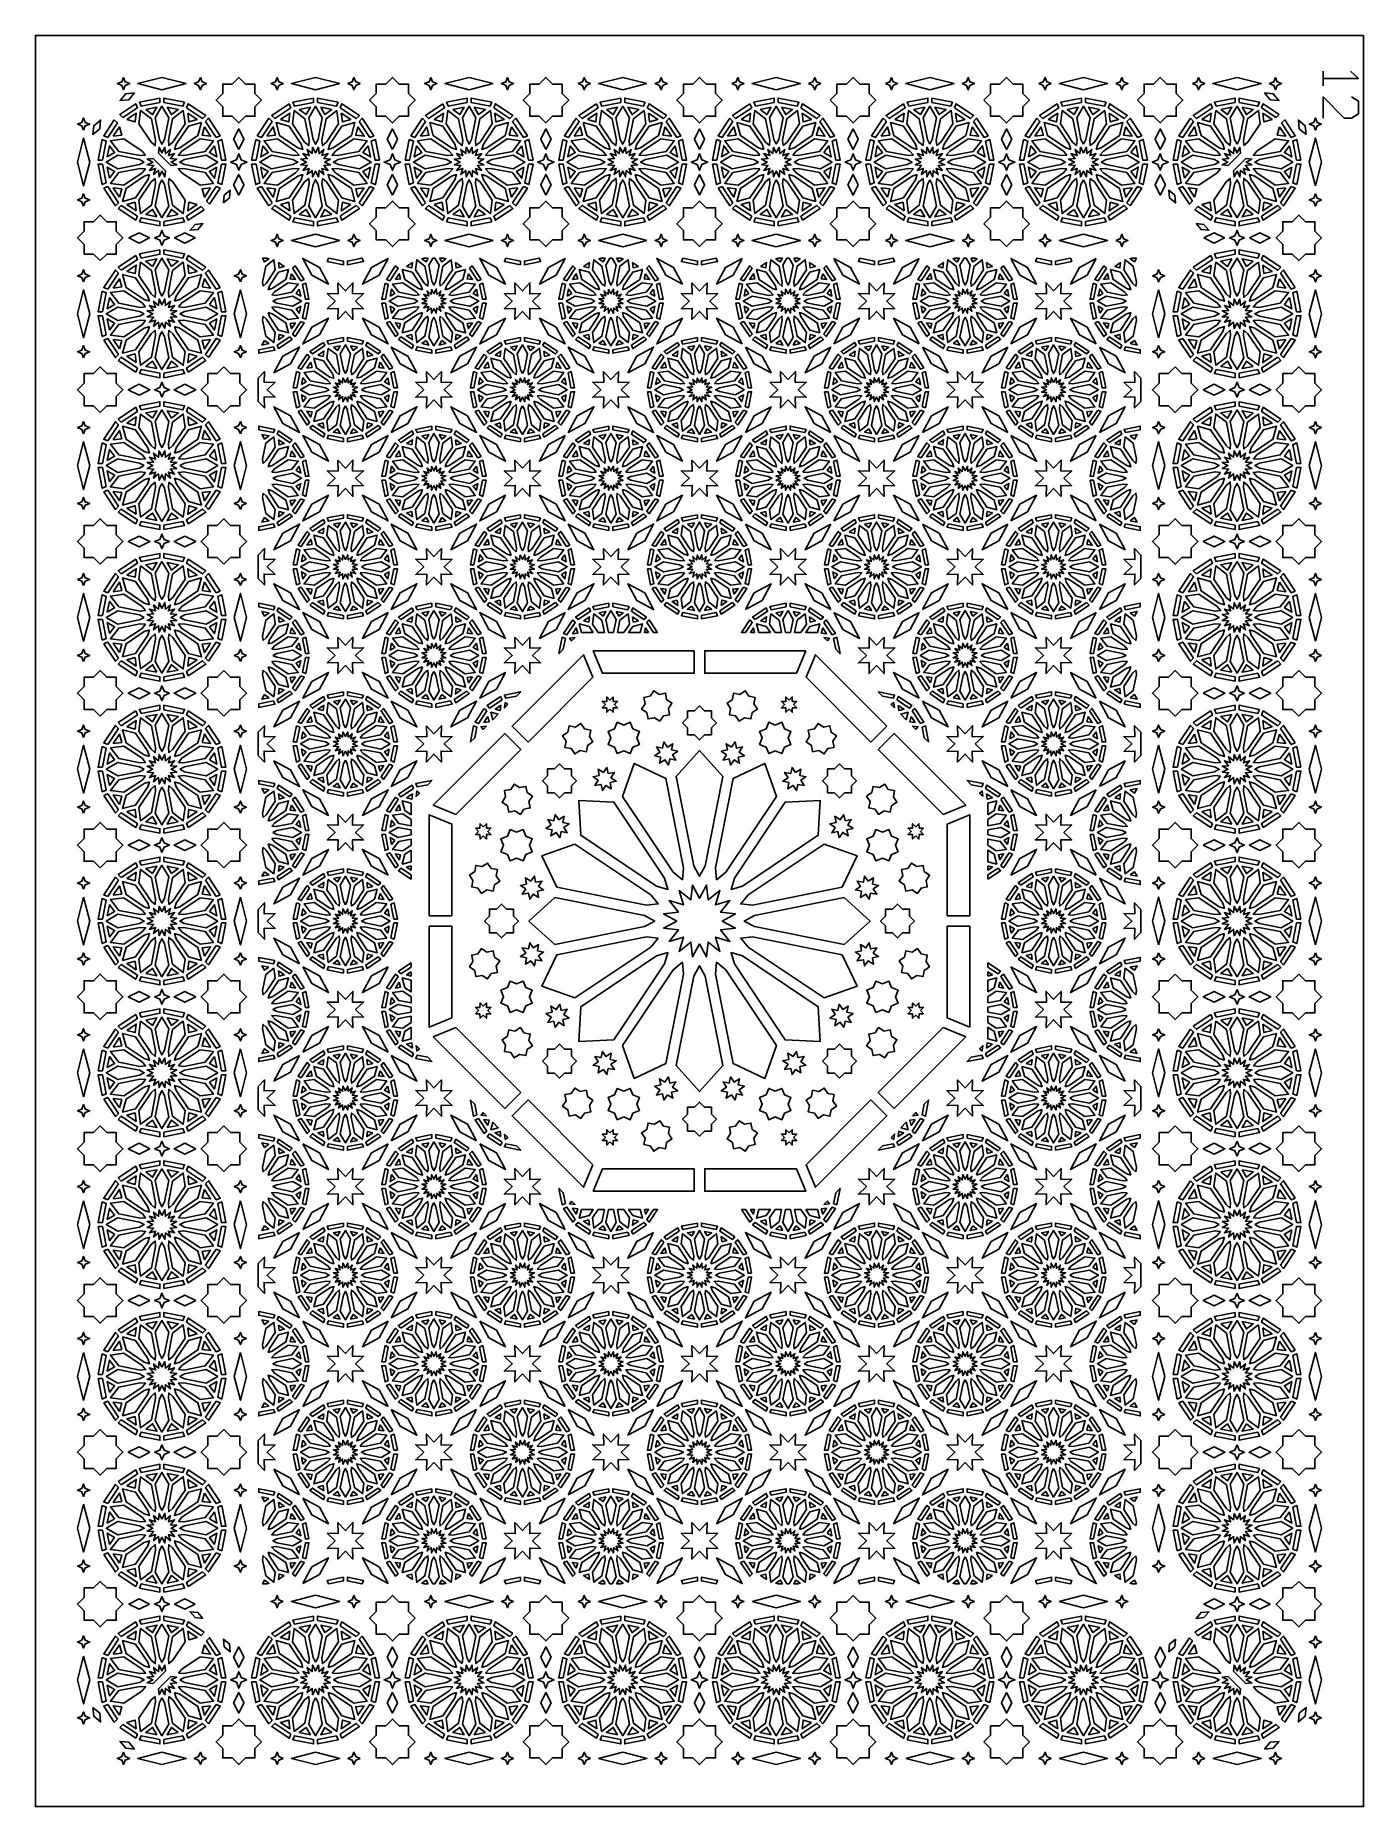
# Model space of a CAD drawing. Header units: millimetres. Extents: x 5 to 1055, y 1035 to 2435.
import ezdxf

# ---------------------------------------------------------------- set-up
doc = ezdxf.new("R2010")
doc.units = ezdxf.units.MM
doc.layers.add('CUT', color=1, linetype='CONTINUOUS')
doc.layers.add('ENGRAVE', color=5, linetype='CONTINUOUS')

msp = doc.modelspace()

# ---------------------------------------------------------------- linework, layer by layer
at = {"layer": 'CUT'}
for points in [[(1055.16, 2434.99), (1055.16, 1034.84), (5.01, 1034.84), (5.01, 2434.99)], [(76.091, 2398.253), (74.728, 2401.711), (73.365, 2398.253), (69.907, 2396.89), (73.365, 2395.527), (74.728, 2392.069), (76.091, 2395.527), (79.549, 2396.89)], [(124.214, 2396.89), (105.085, 2401.838), (85.956, 2396.89), (105.085, 2391.942)], [(136.805, 2398.253), (135.442, 2401.711), (134.079, 2398.253), (130.621, 2396.89), (134.079, 2395.527), (135.442, 2392.069), (136.805, 2395.527), (140.263, 2396.89)], [(178.516, 2389.092), (178.516, 2396.542), (171.067, 2396.542), (165.799, 2401.809), (160.532, 2396.542), (153.083, 2396.542), (153.083, 2389.092), (147.815, 2383.825), (153.083, 2378.558), (153.083, 2371.108), (160.532, 2371.108), (165.799, 2365.841), (171.067, 2371.108), (178.516, 2371.108), (178.516, 2378.558), (183.783, 2383.825)], [(197.52, 2398.253), (196.156, 2401.711), (194.793, 2398.253), (191.335, 2396.89), (194.793, 2395.527), (196.156, 2392.069), (197.52, 2395.527), (200.977, 2396.89)], [(245.642, 2396.89), (226.514, 2401.838), (207.385, 2396.89), (226.514, 2391.942)], [(258.234, 2398.253), (256.871, 2401.711), (255.507, 2398.253), (252.05, 2396.89), (255.507, 2395.527), (256.871, 2392.069), (258.234, 2395.527), (261.692, 2396.89)], [(299.944, 2389.092), (299.944, 2396.542), (292.495, 2396.542), (287.228, 2401.809), (281.96, 2396.542), (274.511, 2396.542), (274.511, 2389.092), (269.244, 2383.825), (274.511, 2378.558), (274.511, 2371.108), (281.96, 2371.108), (287.228, 2365.841), (292.495, 2371.108), (299.944, 2371.108), (299.944, 2378.558), (305.212, 2383.825)], [(318.948, 2398.253), (317.585, 2401.711), (316.222, 2398.253), (312.764, 2396.89), (316.222, 2395.527), (317.585, 2392.069), (318.948, 2395.527), (322.406, 2396.89)], [(367.071, 2396.89), (347.942, 2401.838), (328.814, 2396.89), (347.942, 2391.942)], [(379.663, 2398.253), (378.299, 2401.711), (376.936, 2398.253), (373.478, 2396.89), (376.936, 2395.527), (378.299, 2392.069), (379.663, 2395.527), (383.12, 2396.89)], [(421.373, 2389.092), (421.373, 2396.542), (413.924, 2396.542), (408.656, 2401.809), (403.389, 2396.542), (395.94, 2396.542), (395.94, 2389.092), (390.672, 2383.825), (395.94, 2378.558), (395.94, 2371.108), (403.389, 2371.108), (408.656, 2365.841), (413.924, 2371.108), (421.373, 2371.108), (421.373, 2378.558), (426.64, 2383.825)], [(440.377, 2398.253), (439.014, 2401.711), (437.65, 2398.253), (434.193, 2396.89), (437.65, 2395.527), (439.014, 2392.069), (440.377, 2395.527), (443.835, 2396.89)], [(488.499, 2396.89), (469.371, 2401.838), (450.242, 2396.89), (469.371, 2391.942)], [(501.091, 2398.253), (499.728, 2401.711), (498.365, 2398.253), (494.907, 2396.89), (498.365, 2395.527), (499.728, 2392.069), (501.091, 2395.527), (504.549, 2396.89)], [(542.802, 2389.092), (542.802, 2396.542), (535.352, 2396.542), (530.085, 2401.809), (524.818, 2396.542), (517.368, 2396.542), (517.368, 2389.092), (512.101, 2383.825), (517.368, 2378.558), (517.368, 2371.108), (524.818, 2371.108), (530.085, 2365.841), (535.352, 2371.108), (542.802, 2371.108), (542.802, 2378.558), (548.069, 2383.825)], [(555.621, 2396.89), (559.079, 2395.527), (560.442, 2392.069), (561.805, 2395.527), (565.263, 2396.89), (561.805, 2398.253), (560.442, 2401.711), (559.079, 2398.253)], [(590.799, 2391.942), (609.928, 2396.89), (590.799, 2401.838), (571.671, 2396.89)], [(616.335, 2396.89), (619.793, 2395.527), (621.156, 2392.069), (622.52, 2395.527), (625.977, 2396.89), (622.52, 2398.253), (621.156, 2401.711), (619.793, 2398.253)], [(633.53, 2383.825), (638.797, 2378.558), (638.797, 2371.108), (646.246, 2371.108), (651.514, 2365.841), (656.781, 2371.108), (664.23, 2371.108), (664.23, 2378.558), (669.498, 2383.825), (664.23, 2389.092), (664.23, 2396.542), (656.781, 2396.542), (651.514, 2401.809), (646.246, 2396.542), (638.797, 2396.542), (638.797, 2389.092)], [(677.05, 2396.89), (680.507, 2395.527), (681.871, 2392.069), (683.234, 2395.527), (686.692, 2396.89), (683.234, 2398.253), (681.871, 2401.711), (680.507, 2398.253)], [(712.228, 2391.942), (731.356, 2396.89), (712.228, 2401.838), (693.099, 2396.89)], [(737.764, 2396.89), (741.222, 2395.527), (742.585, 2392.069), (743.948, 2395.527), (747.406, 2396.89), (743.948, 2398.253), (742.585, 2401.711), (741.222, 2398.253)], [(754.958, 2383.825), (760.226, 2378.558), (760.226, 2371.108), (767.675, 2371.108), (772.942, 2365.841), (778.21, 2371.108), (785.659, 2371.108), (785.659, 2378.558), (790.926, 2383.825), (785.659, 2389.092), (785.659, 2396.542), (778.21, 2396.542), (772.942, 2401.809), (767.675, 2396.542), (760.226, 2396.542), (760.226, 2389.092)], [(798.478, 2396.89), (801.936, 2395.527), (803.299, 2392.069), (804.663, 2395.527), (808.12, 2396.89), (804.663, 2398.253), (803.299, 2401.711), (801.936, 2398.253)], [(833.656, 2391.942), (852.785, 2396.89), (833.656, 2401.838), (814.528, 2396.89)], [(859.193, 2396.89), (862.65, 2395.527), (864.014, 2392.069), (865.377, 2395.527), (868.835, 2396.89), (865.377, 2398.253), (864.014, 2401.711), (862.65, 2398.253)], [(876.387, 2383.825), (881.654, 2378.558), (881.654, 2371.108), (889.103, 2371.108), (894.371, 2365.841), (899.638, 2371.108), (907.087, 2371.108), (907.087, 2378.558), (912.355, 2383.825), (907.087, 2389.092), (907.087, 2396.542), (899.638, 2396.542), (894.371, 2401.809), (889.103, 2396.542), (881.654, 2396.542), (881.654, 2389.092)], [(919.907, 2396.89), (923.365, 2395.527), (924.728, 2392.069), (926.091, 2395.527), (929.549, 2396.89), (926.091, 2398.253), (924.728, 2401.711), (923.365, 2398.253)], [(955.085, 2391.942), (974.214, 2396.89), (955.085, 2401.838), (935.956, 2396.89)], [(980.621, 2396.89), (984.079, 2395.527), (985.442, 2392.069), (986.805, 2395.527), (990.263, 2396.89), (986.805, 2398.253), (985.442, 2401.711), (984.079, 2398.253)], [(74.202, 2370.147), (85.625, 2377.78), (84.293, 2380.996), (71.74, 2372.608)], [(83.334, 2389.53), (76.416, 2388.833), (71.971, 2383.488), (78.888, 2384.185)], [(103.51, 2385.446), (87.203, 2382.201), (88.536, 2378.986), (103.51, 2381.964)], [(122.967, 2382.201), (106.66, 2385.446), (106.66, 2381.964), (121.634, 2378.986)], [(124.545, 2377.78), (137.239, 2369.298), (139.701, 2371.759), (125.877, 2380.996)], [(205.722, 2380.996), (191.897, 2371.759), (194.359, 2369.298), (207.053, 2377.78)], [(224.939, 2385.446), (208.631, 2382.201), (209.964, 2378.986), (224.939, 2381.964)], [(244.396, 2382.201), (228.089, 2385.446), (228.089, 2381.964), (243.063, 2378.986)], [(245.974, 2377.78), (258.668, 2369.298), (261.13, 2371.759), (247.305, 2380.996)], [(327.15, 2380.996), (313.326, 2371.759), (315.788, 2369.298), (328.482, 2377.78)], [(346.367, 2385.446), (330.06, 2382.201), (331.393, 2378.986), (346.367, 2381.964)], [(365.824, 2382.201), (349.517, 2385.446), (349.517, 2381.964), (364.492, 2378.986)], [(367.402, 2377.78), (380.097, 2369.298), (382.558, 2371.759), (368.734, 2380.996)], [(448.579, 2380.996), (434.754, 2371.759), (437.216, 2369.298), (449.911, 2377.78)], [(467.796, 2385.446), (451.488, 2382.201), (452.821, 2378.986), (467.796, 2381.964)], [(487.253, 2382.201), (470.946, 2385.446), (470.946, 2381.964), (485.92, 2378.986)], [(488.831, 2377.78), (501.525, 2369.298), (503.987, 2371.759), (490.163, 2380.996)], [(570.007, 2380.996), (556.183, 2371.759), (558.645, 2369.298), (571.339, 2377.78)], [(574.25, 2378.986), (589.224, 2381.964), (589.224, 2385.446), (572.917, 2382.201)], [(592.374, 2381.964), (607.349, 2378.986), (608.682, 2382.201), (592.374, 2385.446)], [(610.259, 2377.78), (622.954, 2369.298), (625.416, 2371.759), (611.591, 2380.996)], [(691.436, 2380.996), (677.612, 2371.759), (680.073, 2369.298), (692.768, 2377.78)], [(695.678, 2378.986), (710.653, 2381.964), (710.653, 2385.446), (694.346, 2382.201)], [(713.803, 2381.964), (728.777, 2378.986), (730.11, 2382.201), (713.803, 2385.446)], [(731.688, 2377.78), (744.382, 2369.298), (746.844, 2371.759), (733.02, 2380.996)], [(812.865, 2380.996), (799.04, 2371.759), (801.502, 2369.298), (814.196, 2377.78)], [(817.107, 2378.986), (832.081, 2381.964), (832.081, 2385.446), (815.774, 2382.201)], [(835.231, 2381.964), (850.206, 2378.986), (851.539, 2382.201), (835.231, 2385.446)], [(853.117, 2377.78), (865.811, 2369.298), (868.273, 2371.759), (854.448, 2380.996)], [(934.293, 2380.996), (920.469, 2371.759), (922.931, 2369.298), (935.625, 2377.78)], [(938.536, 2378.986), (953.51, 2381.964), (953.51, 2385.446), (937.203, 2382.201)], [(956.66, 2381.964), (971.634, 2378.986), (972.967, 2382.201), (956.66, 2385.446)], [(988.43, 2372.608), (975.877, 2380.996), (974.545, 2377.78), (985.968, 2370.147)], [(981.282, 2384.185), (988.199, 2383.488), (983.754, 2388.833), (976.836, 2389.53)], [(43.11, 2360.094), (44.473, 2363.552), (47.931, 2364.915), (44.473, 2366.278), (43.11, 2369.736), (41.747, 2366.278), (38.289, 2364.915), (41.747, 2363.552)], [(55.815, 2361.112), (56.512, 2368.029), (51.167, 2363.584), (50.47, 2356.666)], [(67.392, 2368.26), (59.004, 2355.707), (62.22, 2354.375), (69.853, 2365.798)], [(77.309, 2368.435), (83.861, 2366.679), (84.746, 2373.405)], [(100.043, 2352.187), (96.669, 2369.152), (88.217, 2375.636), (86.827, 2365.075), (96.437, 2350.692), (99.698, 2347.92)], [(92.251, 2376.513), (97.632, 2372.384), (101.023, 2378.258)], [(107.036, 2352.801), (110.412, 2369.766), (105.085, 2378.992), (99.758, 2369.766), (103.134, 2352.801), (105.085, 2348.991)], [(109.147, 2378.258), (112.538, 2372.384), (117.919, 2376.513)], [(113.733, 2350.692), (123.343, 2365.075), (121.953, 2375.636), (113.501, 2369.152), (110.127, 2352.187), (110.472, 2347.92)], [(125.424, 2373.405), (126.309, 2366.679), (132.861, 2368.435)], [(139.468, 2367.069), (147.95, 2354.375), (151.166, 2355.707), (141.929, 2369.531)], [(189.67, 2369.531), (180.432, 2355.707), (183.649, 2354.375), (192.131, 2367.069)], [(198.737, 2368.435), (205.29, 2366.679), (206.175, 2373.405)], [(221.472, 2352.187), (218.098, 2369.152), (209.646, 2375.636), (208.256, 2365.075), (217.866, 2350.692), (221.127, 2347.92)], [(213.679, 2376.513), (219.061, 2372.384), (222.452, 2378.258)], [(228.465, 2352.801), (231.84, 2369.766), (226.514, 2378.992), (221.187, 2369.766), (224.562, 2352.801), (226.514, 2348.991)], [(230.575, 2378.258), (233.966, 2372.384), (239.348, 2376.513)], [(235.161, 2350.692), (244.772, 2365.075), (243.382, 2375.636), (234.929, 2369.152), (231.555, 2352.187), (231.9, 2347.92)], [(246.852, 2373.405), (247.737, 2366.679), (254.29, 2368.435)], [(260.896, 2367.069), (269.378, 2354.375), (272.595, 2355.707), (263.357, 2369.531)], [(311.099, 2369.531), (301.861, 2355.707), (305.077, 2354.375), (313.559, 2367.07)], [(320.166, 2368.435), (326.718, 2366.679), (327.603, 2373.405)], [(342.9, 2352.187), (339.526, 2369.152), (331.074, 2375.636), (329.684, 2365.075), (339.295, 2350.692), (342.555, 2347.92)], [(335.108, 2376.513), (340.489, 2372.384), (343.881, 2378.258)], [(349.894, 2352.801), (353.269, 2369.766), (347.942, 2378.992), (342.616, 2369.766), (345.991, 2352.801), (347.942, 2348.991)], [(352.004, 2378.258), (355.395, 2372.384), (360.777, 2376.513)], [(356.59, 2350.692), (366.2, 2365.075), (364.81, 2375.636), (356.358, 2369.152), (352.984, 2352.187), (353.329, 2347.92)], [(368.281, 2373.405), (369.166, 2366.679), (375.719, 2368.435)], [(382.325, 2367.069), (390.807, 2354.375), (394.023, 2355.707), (384.786, 2369.531)], [(432.527, 2369.531), (423.289, 2355.707), (426.506, 2354.375), (434.988, 2367.069)], [(441.594, 2368.435), (448.147, 2366.679), (449.032, 2373.405)], [(464.329, 2352.187), (460.955, 2369.152), (452.503, 2375.636), (451.113, 2365.075), (460.723, 2350.692), (463.984, 2347.92)], [(456.536, 2376.513), (461.918, 2372.384), (465.309, 2378.258)], [(471.322, 2352.801), (474.697, 2369.766), (469.371, 2378.992), (464.044, 2369.766), (467.419, 2352.801), (469.371, 2348.991)], [(473.432, 2378.258), (476.823, 2372.384), (482.205, 2376.513)], [(478.018, 2350.692), (487.629, 2365.075), (486.239, 2375.636), (477.787, 2369.152), (474.412, 2352.187), (474.758, 2347.92)], [(489.709, 2373.405), (490.595, 2366.679), (497.147, 2368.435)], [(503.753, 2367.069), (512.235, 2354.375), (515.452, 2355.707), (506.214, 2369.531)], [(553.956, 2369.531), (544.718, 2355.707), (547.935, 2354.375), (556.417, 2367.069)], [(563.023, 2368.435), (569.575, 2366.679), (570.461, 2373.405)], [(585.412, 2347.92), (585.758, 2352.187), (582.383, 2369.152), (573.931, 2375.636), (572.541, 2365.075), (582.152, 2350.692)], [(577.965, 2376.513), (583.347, 2372.384), (586.738, 2378.258)], [(590.799, 2348.991), (592.751, 2352.801), (596.126, 2369.766), (590.799, 2378.992), (585.473, 2369.766), (588.848, 2352.801)], [(594.861, 2378.258), (598.252, 2372.384), (603.634, 2376.513)], [(596.186, 2347.92), (599.447, 2350.692), (609.057, 2365.075), (607.667, 2375.636), (599.215, 2369.152), (595.841, 2352.187)], [(611.138, 2373.405), (612.023, 2366.679), (618.576, 2368.435)], [(625.182, 2367.069), (633.664, 2354.375), (636.881, 2355.707), (627.643, 2369.531)], [(675.384, 2369.531), (666.147, 2355.707), (669.363, 2354.375), (677.845, 2367.069)], [(684.451, 2368.435), (691.004, 2366.679), (691.889, 2373.405)], [(706.841, 2347.92), (707.186, 2352.187), (703.812, 2369.152), (695.36, 2375.636), (693.97, 2365.075), (703.58, 2350.692)], [(699.393, 2376.513), (704.775, 2372.384), (708.166, 2378.258)], [(712.228, 2348.991), (714.179, 2352.801), (717.554, 2369.766), (712.228, 2378.992), (706.901, 2369.766), (710.276, 2352.801)], [(716.289, 2378.258), (719.681, 2372.384), (725.062, 2376.513)], [(717.615, 2347.92), (720.875, 2350.692), (730.486, 2365.075), (729.096, 2375.636), (720.644, 2369.152), (717.27, 2352.187)], [(732.567, 2373.405), (733.452, 2366.679), (740.004, 2368.435)], [(746.611, 2367.07), (755.093, 2354.375), (758.309, 2355.707), (749.071, 2369.531)], [(796.813, 2369.531), (787.575, 2355.707), (790.792, 2354.375), (799.274, 2367.069)], [(805.88, 2368.435), (812.433, 2366.679), (813.318, 2373.405)], [(828.27, 2347.92), (828.615, 2352.187), (825.241, 2369.152), (816.788, 2375.636), (815.398, 2365.075), (825.009, 2350.692)], [(820.822, 2376.513), (826.204, 2372.384), (829.595, 2378.258)], [(833.656, 2348.991), (835.608, 2352.801), (838.983, 2369.766), (833.656, 2378.992), (828.33, 2369.766), (831.705, 2352.801)], [(837.718, 2378.258), (841.109, 2372.384), (846.491, 2376.513)], [(839.043, 2347.92), (842.304, 2350.692), (851.914, 2365.075), (850.524, 2375.636), (842.072, 2369.152), (838.698, 2352.187)], [(853.995, 2373.405), (854.88, 2366.679), (861.433, 2368.435)], [(868.039, 2367.069), (876.521, 2354.375), (879.738, 2355.707), (870.5, 2369.531)], [(918.241, 2369.531), (909.004, 2355.707), (912.22, 2354.375), (920.702, 2367.069)], [(927.309, 2368.435), (933.861, 2366.679), (934.746, 2373.405)], [(949.698, 2347.92), (950.043, 2352.187), (946.669, 2369.152), (938.217, 2375.636), (936.827, 2365.075), (946.437, 2350.692)], [(942.251, 2376.513), (947.632, 2372.384), (951.023, 2378.258)], [(955.085, 2348.991), (957.036, 2352.801), (960.412, 2369.766), (955.085, 2378.992), (949.758, 2369.766), (953.134, 2352.801)], [(959.147, 2378.258), (962.538, 2372.384), (967.919, 2376.513)], [(960.472, 2347.92), (963.733, 2350.692), (973.343, 2365.075), (971.953, 2375.636), (963.501, 2369.152), (960.127, 2352.187)], [(975.424, 2373.405), (976.309, 2366.679), (982.861, 2368.435)], [(990.317, 2365.798), (997.95, 2354.375), (1001.166, 2355.707), (992.778, 2368.26)], [(1009.7, 2356.666), (1009.003, 2363.584), (1003.658, 2368.029), (1004.355, 2361.112)], [(1018.423, 2363.552), (1021.881, 2364.915), (1018.423, 2366.278), (1017.06, 2369.736), (1015.697, 2366.278), (1012.239, 2364.915), (1015.697, 2363.552), (1017.06, 2360.094)], [(48.057, 2334.915), (43.11, 2353.819), (38.163, 2334.915), (43.11, 2316.011)], [(58.036, 2336.49), (61.014, 2351.464), (57.799, 2352.797), (54.554, 2336.49)], [(92.08, 2340.302), (89.308, 2343.563), (74.925, 2353.173), (64.364, 2351.783), (70.848, 2343.331), (87.813, 2339.957)], [(66.595, 2355.254), (73.321, 2356.139), (71.565, 2362.691)], [(119.113, 2346.182), (133.495, 2355.792), (136.252, 2366.082), (125.962, 2363.325), (116.352, 2348.943), (115.038, 2344.868)], [(122.357, 2339.957), (139.322, 2343.331), (145.806, 2351.783), (135.245, 2353.173), (120.862, 2343.563), (118.09, 2340.302)], [(138.605, 2362.691), (136.849, 2356.139), (143.575, 2355.254)], [(149.156, 2351.464), (152.134, 2336.49), (155.616, 2336.49), (152.371, 2352.797)], [(165.799, 2344.898), (169.853, 2353.005), (165.799, 2361.111), (161.746, 2353.005)], [(179.227, 2352.797), (175.983, 2336.49), (179.464, 2336.49), (182.443, 2351.464)], [(210.736, 2343.563), (196.354, 2353.173), (185.792, 2351.783), (192.277, 2343.331), (209.242, 2339.957), (213.509, 2340.302)], [(188.024, 2355.254), (194.749, 2356.139), (192.994, 2362.691)], [(215.247, 2348.943), (205.636, 2363.325), (195.346, 2366.082), (198.103, 2355.792), (212.486, 2346.182), (216.56, 2344.868)], [(240.541, 2346.182), (254.924, 2355.792), (257.681, 2366.082), (247.391, 2363.325), (237.781, 2348.943), (236.467, 2344.868)], [(243.785, 2339.957), (260.751, 2343.331), (267.235, 2351.783), (256.673, 2353.173), (242.291, 2343.563), (239.518, 2340.302)], [(260.034, 2362.691), (258.278, 2356.139), (265.003, 2355.254)], [(270.584, 2351.464), (273.563, 2336.49), (277.044, 2336.49), (273.8, 2352.797)], [(287.228, 2344.898), (291.281, 2353.005), (287.228, 2361.111), (283.175, 2353.005)], [(300.656, 2352.797), (297.412, 2336.49), (300.893, 2336.49), (303.871, 2351.464)], [(332.165, 2343.563), (317.782, 2353.173), (307.221, 2351.783), (313.705, 2343.331), (330.67, 2339.957), (334.937, 2340.302)], [(309.453, 2355.254), (316.178, 2356.139), (314.422, 2362.691)], [(336.675, 2348.943), (327.065, 2363.325), (316.775, 2366.082), (319.532, 2355.792), (333.915, 2346.182), (337.989, 2344.868)], [(361.97, 2346.182), (376.352, 2355.792), (379.109, 2366.082), (368.82, 2363.325), (359.209, 2348.943), (357.895, 2344.868)], [(365.214, 2339.957), (382.179, 2343.331), (388.664, 2351.783), (378.102, 2353.173), (363.719, 2343.563), (360.947, 2340.302)], [(381.462, 2362.691), (379.707, 2356.139), (386.432, 2355.254)], [(392.013, 2351.464), (394.992, 2336.49), (398.473, 2336.49), (395.228, 2352.797)], [(408.656, 2344.898), (412.71, 2353.005), (408.656, 2361.111), (404.603, 2353.005)], [(422.084, 2352.797), (418.84, 2336.49), (422.321, 2336.49), (425.3, 2351.464)], [(453.593, 2343.563), (439.211, 2353.173), (428.649, 2351.783), (435.134, 2343.331), (452.099, 2339.957), (456.366, 2340.302)], [(430.881, 2355.254), (437.606, 2356.139), (435.851, 2362.691)], [(458.104, 2348.943), (448.493, 2363.325), (438.204, 2366.082), (440.961, 2355.792), (455.343, 2346.182), (459.418, 2344.868)], [(483.398, 2346.182), (497.781, 2355.792), (500.538, 2366.082), (490.248, 2363.325), (480.638, 2348.943), (479.324, 2344.868)], [(486.643, 2339.957), (503.608, 2343.331), (510.092, 2351.783), (499.531, 2353.173), (485.148, 2343.563), (482.376, 2340.302)], [(502.891, 2362.691), (501.135, 2356.139), (507.86, 2355.254)], [(513.441, 2351.464), (516.42, 2336.49), (519.901, 2336.49), (516.657, 2352.797)], [(530.085, 2344.898), (534.138, 2353.005), (530.085, 2361.111), (526.032, 2353.005)], [(543.513, 2352.797), (540.269, 2336.49), (543.75, 2336.49), (546.729, 2351.464)], [(577.794, 2340.302), (575.022, 2343.563), (560.639, 2353.173), (550.078, 2351.783), (556.562, 2343.331), (573.527, 2339.957)], [(552.31, 2355.254), (559.035, 2356.139), (557.279, 2362.691)], [(580.846, 2344.868), (579.532, 2348.943), (569.922, 2363.325), (559.632, 2366.082), (562.389, 2355.792), (576.772, 2346.182)], [(600.752, 2344.868), (604.827, 2346.182), (619.209, 2355.792), (621.966, 2366.082), (611.677, 2363.325), (602.066, 2348.943)], [(603.804, 2340.302), (608.071, 2339.957), (625.036, 2343.331), (631.521, 2351.783), (620.959, 2353.173), (606.577, 2343.563)], [(624.319, 2362.691), (622.564, 2356.139), (629.289, 2355.254)], [(634.87, 2351.464), (637.849, 2336.49), (641.33, 2336.49), (638.086, 2352.797)], [(655.567, 2353.005), (651.514, 2361.111), (647.46, 2353.005), (651.514, 2344.898)], [(664.942, 2352.797), (661.697, 2336.49), (665.178, 2336.49), (668.157, 2351.464)], [(699.223, 2340.302), (696.451, 2343.563), (682.068, 2353.173), (671.506, 2351.783), (677.991, 2343.331), (694.956, 2339.957)], [(673.738, 2355.254), (680.463, 2356.139), (678.708, 2362.691)], [(702.275, 2344.868), (700.961, 2348.943), (691.35, 2363.325), (681.061, 2366.082), (683.818, 2355.792), (698.2, 2346.182)], [(722.181, 2344.868), (726.255, 2346.182), (740.638, 2355.792), (743.395, 2366.082), (733.105, 2363.325), (723.495, 2348.943)], [(725.233, 2340.302), (729.5, 2339.957), (746.465, 2343.331), (752.949, 2351.783), (742.388, 2353.173), (728.005, 2343.563)], [(745.748, 2362.691), (743.992, 2356.139), (750.717, 2355.254)], [(756.299, 2351.464), (759.277, 2336.49), (762.758, 2336.49), (759.514, 2352.797)], [(776.995, 2353.005), (772.942, 2361.111), (768.889, 2353.005), (772.942, 2344.898)], [(786.37, 2352.797), (783.126, 2336.49), (786.607, 2336.49), (789.586, 2351.464)], [(820.652, 2340.302), (817.879, 2343.563), (803.497, 2353.173), (792.935, 2351.783), (799.419, 2343.331), (816.385, 2339.957)], [(795.167, 2355.254), (801.892, 2356.139), (800.136, 2362.691)], [(823.703, 2344.868), (822.389, 2348.943), (812.779, 2363.325), (802.489, 2366.082), (805.246, 2355.792), (819.629, 2346.182)], [(843.61, 2344.868), (847.684, 2346.182), (862.067, 2355.792), (864.824, 2366.082), (854.534, 2363.325), (844.923, 2348.943)], [(846.661, 2340.302), (850.928, 2339.957), (867.893, 2343.331), (874.378, 2351.783), (863.816, 2353.173), (849.434, 2343.563)], [(867.176, 2362.691), (865.421, 2356.139), (872.146, 2355.254)], [(877.727, 2351.464), (880.706, 2336.49), (884.187, 2336.49), (880.943, 2352.797)], [(898.424, 2353.005), (894.371, 2361.111), (890.317, 2353.005), (894.371, 2344.898)], [(907.799, 2352.797), (904.554, 2336.49), (908.036, 2336.49), (911.014, 2351.464)], [(942.08, 2340.302), (939.308, 2343.563), (924.925, 2353.173), (914.364, 2351.783), (920.848, 2343.331), (937.813, 2339.957)], [(916.595, 2355.254), (923.321, 2356.139), (921.565, 2362.691)], [(945.132, 2344.868), (943.818, 2348.943), (934.208, 2363.325), (923.918, 2366.082), (926.675, 2355.792), (941.057, 2346.182)], [(972.357, 2339.957), (989.322, 2343.331), (995.806, 2351.783), (985.245, 2353.173), (970.862, 2343.563), (968.09, 2340.302)], [(988.605, 2362.691), (986.849, 2356.139), (993.575, 2355.254)], [(1005.616, 2336.49), (1002.371, 2352.797), (999.156, 2351.464), (1002.134, 2336.49)], [(1017.06, 2316.011), (1022.007, 2334.915), (1017.06, 2353.819), (1012.113, 2334.915)], [(91.009, 2334.915), (87.199, 2336.866), (70.234, 2340.242), (61.008, 2334.915), (70.234, 2329.588), (87.199, 2332.964)], [(61.742, 2338.977), (67.616, 2342.368), (63.487, 2347.749)], [(112.142, 2332.208), (116.802, 2332.584), (112.252, 2334.915), (116.802, 2337.246), (111.707, 2337.658), (115.018, 2341.553), (110.154, 2339.984), (111.723, 2344.848), (107.828, 2341.537), (107.416, 2346.632), (105.085, 2342.082), (102.754, 2346.632), (102.378, 2341.972)], [(122.971, 2332.964), (139.936, 2329.588), (149.162, 2334.915), (139.936, 2340.242), (122.971, 2336.866), (119.161, 2334.915)], [(146.683, 2347.749), (142.554, 2342.368), (148.428, 2338.977)], [(167.636, 2336.752), (165.799, 2341.411), (163.962, 2336.752), (159.303, 2334.915), (163.962, 2333.078), (165.799, 2328.419), (167.636, 2333.078), (172.295, 2334.915)], [(208.627, 2336.866), (191.662, 2340.242), (182.437, 2334.915), (191.662, 2329.588), (208.627, 2332.964), (212.437, 2334.915)], [(184.916, 2347.749), (183.171, 2338.977), (189.045, 2342.368)], [(233.681, 2334.915), (238.231, 2337.246), (233.136, 2337.658), (236.447, 2341.553), (231.582, 2339.984), (233.151, 2344.848), (229.257, 2341.537), (228.845, 2346.632), (226.514, 2342.083), (224.183, 2346.632), (223.771, 2341.537), (219.876, 2344.848), (221.445, 2339.984), (216.58, 2341.553), (219.891, 2337.658), (214.797, 2337.246), (219.345, 2334.915), (214.797, 2332.584), (219.891, 2332.172), (216.58, 2328.277), (221.445, 2329.846), (219.876, 2324.982), (223.771, 2328.293), (224.183, 2323.198), (226.514, 2327.747), (228.845, 2323.198), (229.257, 2328.293), (233.151, 2324.982), (231.582, 2329.846), (236.447, 2328.277), (233.136, 2332.172), (238.231, 2332.584)], [(244.4, 2332.964), (261.365, 2329.588), (270.591, 2334.915), (261.365, 2340.242), (244.4, 2336.866), (240.59, 2334.915)], [(268.111, 2347.749), (263.982, 2342.368), (269.856, 2338.977)], [(289.065, 2336.752), (287.228, 2341.411), (285.391, 2336.752), (280.732, 2334.915), (285.391, 2333.078), (287.228, 2328.419), (289.065, 2333.078), (293.724, 2334.915)], [(330.056, 2336.866), (313.091, 2340.242), (303.865, 2334.915), (313.091, 2329.588), (330.056, 2332.964), (333.866, 2334.915)], [(306.344, 2347.749), (304.6, 2338.977), (310.473, 2342.368)], [(355.111, 2334.915), (359.659, 2337.246), (354.564, 2337.658), (357.875, 2341.553), (353.011, 2339.984), (354.58, 2344.848), (350.685, 2341.537), (350.273, 2346.632), (347.942, 2342.082), (345.611, 2346.632), (345.199, 2341.537), (341.305, 2344.848), (342.873, 2339.984), (338.009, 2341.553), (341.32, 2337.658), (336.225, 2337.246), (340.775, 2334.915), (336.225, 2332.584), (341.32, 2332.172), (338.009, 2328.277), (342.873, 2329.846), (341.305, 2324.982), (345.199, 2328.293), (345.611, 2323.198), (347.942, 2327.748), (350.273, 2323.198), (350.685, 2328.293), (354.58, 2324.982), (353.011, 2329.846), (357.875, 2328.277), (354.564, 2332.172), (359.659, 2332.584)], [(365.828, 2332.964), (382.793, 2329.588), (392.019, 2334.915), (382.793, 2340.242), (365.828, 2336.866), (362.018, 2334.915)], [(389.54, 2347.749), (385.411, 2342.368), (391.285, 2338.977)], [(410.493, 2336.752), (408.656, 2341.411), (406.819, 2336.752), (402.16, 2334.915), (406.819, 2333.078), (408.656, 2328.419), (410.493, 2333.078), (415.152, 2334.915)], [(451.485, 2336.866), (434.519, 2340.242), (425.294, 2334.915), (434.519, 2329.588), (451.485, 2332.964), (455.295, 2334.915)], [(427.773, 2347.749), (426.028, 2338.977), (431.902, 2342.368)], [(476.538, 2334.915), (481.088, 2337.246), (475.993, 2337.658), (479.304, 2341.553), (474.44, 2339.984), (476.008, 2344.848), (472.114, 2341.537), (471.702, 2346.632), (469.371, 2342.082), (467.04, 2346.632), (466.628, 2341.537), (462.733, 2344.848), (464.302, 2339.984), (459.437, 2341.553), (462.748, 2337.658), (457.654, 2337.246), (462.202, 2334.915), (457.654, 2332.584), (462.748, 2332.172), (459.437, 2328.277), (464.302, 2329.846), (462.733, 2324.982), (466.628, 2328.293), (467.04, 2323.198), (469.371, 2327.748), (471.702, 2323.198), (472.114, 2328.293), (476.008, 2324.982), (474.44, 2329.846), (479.304, 2328.277), (475.993, 2332.172), (481.088, 2332.584)], [(487.257, 2332.964), (504.222, 2329.588), (513.448, 2334.915), (504.222, 2340.242), (487.257, 2336.866), (483.447, 2334.915)], [(510.969, 2347.749), (506.839, 2342.368), (512.713, 2338.977)], [(531.922, 2336.752), (530.085, 2341.411), (528.248, 2336.752), (523.589, 2334.915), (528.248, 2333.078), (530.085, 2328.419), (531.922, 2333.078), (536.581, 2334.915)], [(576.723, 2334.915), (572.913, 2336.866), (555.948, 2340.242), (546.722, 2334.915), (555.948, 2329.588), (572.913, 2332.964)], [(547.457, 2338.977), (553.331, 2342.368), (549.201, 2347.749)], [(579.082, 2332.584), (584.177, 2332.172), (580.866, 2328.277), (585.73, 2329.846), (584.162, 2324.982), (588.056, 2328.293), (588.468, 2323.198), (590.799, 2327.748), (593.13, 2323.198), (593.542, 2328.293), (597.437, 2324.982), (595.868, 2329.846), (600.733, 2328.277), (597.422, 2332.172), (602.516, 2332.584), (597.968, 2334.915), (602.516, 2337.246), (597.422, 2337.658), (600.733, 2341.553), (595.868, 2339.984), (597.437, 2344.848), (593.542, 2341.537), (593.13, 2346.632), (590.799, 2342.082), (588.468, 2346.632), (588.056, 2341.537), (584.162, 2344.848), (585.73, 2339.984), (580.866, 2341.553), (584.177, 2337.658), (579.082, 2337.246), (583.632, 2334.915)], [(604.875, 2334.915), (608.685, 2332.964), (625.651, 2329.588), (634.876, 2334.915), (625.651, 2340.242), (608.685, 2336.866)], [(628.268, 2342.368), (634.142, 2338.977), (632.397, 2347.749)], [(645.018, 2334.915), (649.677, 2333.078), (651.514, 2328.419), (653.351, 2333.078), (658.01, 2334.915), (653.351, 2336.752), (651.514, 2341.411), (649.677, 2336.752)], [(698.152, 2334.915), (694.342, 2336.866), (677.377, 2340.242), (668.151, 2334.915), (677.377, 2329.588), (694.342, 2332.964)], [(668.885, 2338.977), (674.759, 2342.368), (670.63, 2347.749)], [(700.511, 2332.584), (705.606, 2332.172), (702.295, 2328.277), (707.159, 2329.846), (705.59, 2324.982), (709.485, 2328.293), (709.897, 2323.198), (712.228, 2327.748), (714.559, 2323.198), (714.971, 2328.293), (718.865, 2324.982), (717.297, 2329.846), (722.161, 2328.277), (718.85, 2332.172), (723.945, 2332.584), (719.395, 2334.915), (723.945, 2337.246), (718.85, 2337.658), (722.161, 2341.553), (717.297, 2339.984), (718.865, 2344.848), (714.971, 2341.537), (714.559, 2346.632), (712.228, 2342.082), (709.897, 2346.632), (709.485, 2341.537), (705.59, 2344.848), (707.159, 2339.984), (702.295, 2341.553), (705.606, 2337.658), (700.511, 2337.246), (705.059, 2334.915)], [(726.304, 2334.915), (730.114, 2332.964), (747.079, 2329.588), (756.305, 2334.915), (747.079, 2340.242), (730.114, 2336.866)], [(749.697, 2342.368), (755.57, 2338.977), (753.826, 2347.749)], [(766.446, 2334.915), (771.105, 2333.078), (772.942, 2328.419), (774.779, 2333.078), (779.438, 2334.915), (774.779, 2336.752), (772.942, 2341.411), (771.105, 2336.752)], [(819.58, 2334.915), (815.77, 2336.866), (798.805, 2340.242), (789.579, 2334.915), (798.805, 2329.588), (815.77, 2332.964)], [(790.314, 2338.977), (796.188, 2342.368), (792.059, 2347.749)], [(821.939, 2332.584), (827.034, 2332.172), (823.723, 2328.277), (828.588, 2329.846), (827.019, 2324.982), (830.913, 2328.293), (831.325, 2323.198), (833.656, 2327.747), (835.987, 2323.198), (836.399, 2328.293), (840.294, 2324.982), (838.725, 2329.846), (843.59, 2328.277), (840.279, 2332.172), (845.373, 2332.584), (840.825, 2334.915), (845.373, 2337.246), (840.279, 2337.658), (843.59, 2341.553), (838.725, 2339.984), (840.294, 2344.848), (836.399, 2341.537), (835.987, 2346.632), (833.656, 2342.083), (831.325, 2346.632), (830.913, 2341.537), (827.019, 2344.848), (828.588, 2339.984), (823.723, 2341.553), (827.034, 2337.658), (821.939, 2337.246), (826.489, 2334.915)], [(847.733, 2334.915), (851.543, 2332.964), (868.508, 2329.588), (877.733, 2334.915), (868.508, 2340.242), (851.543, 2336.866)], [(871.125, 2342.368), (876.999, 2338.977), (875.254, 2347.749)], [(887.875, 2334.915), (892.534, 2333.078), (894.371, 2328.419), (896.208, 2333.078), (900.867, 2334.915), (896.208, 2336.752), (894.371, 2341.411), (892.534, 2336.752)], [(941.009, 2334.915), (937.199, 2336.866), (920.234, 2340.242), (911.008, 2334.915), (920.234, 2329.588), (937.199, 2332.964)], [(911.742, 2338.977), (917.616, 2342.368), (913.487, 2347.749)], [(957.792, 2341.972), (957.416, 2346.632), (955.085, 2342.082), (952.754, 2346.632), (952.342, 2341.537), (948.447, 2344.848), (950.016, 2339.984), (945.152, 2341.553), (948.463, 2337.658), (943.368, 2337.246), (947.918, 2334.915), (943.368, 2332.584), (948.028, 2332.208)], [(972.971, 2332.964), (989.936, 2329.588), (999.162, 2334.915), (989.936, 2340.242), (972.971, 2336.866), (969.161, 2334.915)], [(996.683, 2347.749), (992.554, 2342.368), (998.428, 2338.977)], [(61.014, 2318.366), (58.036, 2333.34), (54.554, 2333.34), (57.799, 2317.033)], [(63.487, 2322.081), (67.616, 2327.462), (61.742, 2330.853)], [(92.08, 2329.528), (87.813, 2329.873), (70.848, 2326.499), (64.364, 2318.047), (74.925, 2316.657), (89.308, 2326.267)], [(95.132, 2324.962), (91.057, 2323.648), (76.675, 2314.038), (73.918, 2303.748), (84.208, 2306.505), (93.818, 2320.887)], [(98.028, 2337.622), (93.368, 2337.246), (97.918, 2334.915), (93.368, 2332.584), (98.463, 2332.172), (95.152, 2328.277), (100.016, 2329.846), (98.447, 2324.982), (102.342, 2328.293), (102.754, 2323.198), (105.085, 2327.748), (107.416, 2323.198), (107.792, 2327.858)], [(120.862, 2326.267), (135.245, 2316.657), (145.806, 2318.047), (139.322, 2326.499), (122.357, 2329.873), (118.09, 2329.528)], [(148.428, 2330.853), (142.554, 2327.462), (146.683, 2322.081)], [(152.134, 2333.34), (149.156, 2318.366), (152.371, 2317.033), (155.616, 2333.34)], [(165.799, 2308.719), (169.853, 2316.825), (165.799, 2324.931), (161.746, 2316.825)], [(175.983, 2333.34), (179.227, 2317.033), (182.443, 2318.366), (179.464, 2333.34)], [(183.171, 2330.853), (184.916, 2322.081), (189.045, 2327.462)], [(209.242, 2329.873), (192.277, 2326.499), (185.792, 2318.047), (196.354, 2316.657), (210.736, 2326.267), (213.509, 2329.528)], [(212.486, 2323.648), (198.103, 2314.038), (195.346, 2303.748), (205.636, 2306.505), (215.247, 2320.887), (216.56, 2324.962)], [(237.781, 2320.887), (247.391, 2306.505), (257.681, 2303.748), (254.924, 2314.038), (240.541, 2323.648), (236.467, 2324.962)], [(242.291, 2326.267), (256.673, 2316.657), (267.235, 2318.047), (260.751, 2326.499), (243.785, 2329.873), (239.518, 2329.528)], [(269.856, 2330.853), (263.982, 2327.462), (268.111, 2322.081)], [(273.563, 2333.34), (270.584, 2318.366), (273.8, 2317.033), (277.044, 2333.34)], [(287.228, 2308.719), (291.281, 2316.825), (287.228, 2324.931), (283.175, 2316.825)], [(297.412, 2333.34), (300.656, 2317.033), (303.871, 2318.366), (300.893, 2333.34)], [(304.6, 2330.853), (306.344, 2322.081), (310.473, 2327.462)], [(330.67, 2329.873), (313.705, 2326.499), (307.221, 2318.047), (317.782, 2316.657), (332.165, 2326.267), (334.937, 2329.528)], [(333.915, 2323.648), (319.532, 2314.038), (316.775, 2303.748), (327.065, 2306.505), (336.675, 2320.887), (337.989, 2324.962)], [(359.209, 2320.887), (368.82, 2306.505), (379.109, 2303.748), (376.352, 2314.038), (361.97, 2323.648), (357.895, 2324.962)], [(363.719, 2326.267), (378.102, 2316.657), (388.664, 2318.047), (382.179, 2326.499), (365.214, 2329.873), (360.947, 2329.528)], [(391.285, 2330.853), (385.411, 2327.462), (389.54, 2322.081)], [(394.992, 2333.34), (392.013, 2318.366), (395.228, 2317.033), (398.473, 2333.34)], [(408.656, 2308.719), (412.71, 2316.825), (408.656, 2324.931), (404.603, 2316.825)], [(418.84, 2333.34), (422.084, 2317.033), (425.3, 2318.366), (422.321, 2333.34)], [(426.028, 2330.853), (427.773, 2322.081), (431.902, 2327.462)], [(452.099, 2329.873), (435.134, 2326.499), (428.649, 2318.047), (439.211, 2316.657), (453.593, 2326.267), (456.366, 2329.528)], [(455.343, 2323.648), (440.961, 2314.038), (438.204, 2303.748), (448.493, 2306.505), (458.104, 2320.887), (459.418, 2324.962)], [(480.638, 2320.887), (490.248, 2306.505), (500.538, 2303.748), (497.781, 2314.038), (483.398, 2323.648), (479.324, 2324.962)], [(485.148, 2326.267), (499.531, 2316.657), (510.092, 2318.047), (503.608, 2326.499), (486.643, 2329.873), (482.376, 2329.528)], [(512.713, 2330.853), (506.839, 2327.462), (510.969, 2322.081)], [(516.42, 2333.34), (513.441, 2318.366), (516.657, 2317.033), (519.901, 2333.34)], [(530.085, 2308.719), (534.138, 2316.825), (530.085, 2324.931), (526.032, 2316.825)], [(540.269, 2333.34), (543.513, 2317.033), (546.729, 2318.366), (543.75, 2333.34)], [(549.201, 2322.081), (553.331, 2327.462), (547.457, 2330.853)], [(577.794, 2329.528), (573.527, 2329.873), (556.562, 2326.499), (550.078, 2318.047), (560.639, 2316.657), (575.022, 2326.267)], [(580.846, 2324.962), (576.772, 2323.648), (562.389, 2314.038), (559.632, 2303.748), (569.922, 2306.505), (579.532, 2320.887)], [(600.752, 2324.962), (602.066, 2320.887), (611.677, 2306.505), (621.966, 2303.748), (619.209, 2314.038), (604.827, 2323.648)], [(603.804, 2329.528), (606.577, 2326.267), (620.959, 2316.657), (631.521, 2318.047), (625.036, 2326.499), (608.071, 2329.873)], [(628.268, 2327.462), (632.397, 2322.081), (634.142, 2330.853)], [(637.849, 2333.34), (634.87, 2318.366), (638.086, 2317.033), (641.33, 2333.34)], [(655.567, 2316.825), (651.514, 2324.931), (647.46, 2316.825), (651.514, 2308.719)], [(661.697, 2333.34), (664.942, 2317.033), (668.157, 2318.366), (665.178, 2333.34)], [(670.63, 2322.081), (674.759, 2327.462), (668.885, 2330.853)], [(699.223, 2329.528), (694.956, 2329.873), (677.991, 2326.499), (671.506, 2318.047), (682.068, 2316.657), (696.451, 2326.267)], [(702.275, 2324.962), (698.2, 2323.648), (683.818, 2314.038), (681.061, 2303.748), (691.35, 2306.505), (700.961, 2320.887)], [(722.181, 2324.962), (723.495, 2320.887), (733.105, 2306.505), (743.395, 2303.748), (740.638, 2314.038), (726.255, 2323.648)], [(725.233, 2329.528), (728.005, 2326.267), (742.388, 2316.657), (752.949, 2318.047), (746.465, 2326.499), (729.5, 2329.873)], [(749.697, 2327.462), (753.826, 2322.081), (755.57, 2330.853)], [(759.277, 2333.34), (756.299, 2318.366), (759.514, 2317.033), (762.758, 2333.34)], [(776.995, 2316.825), (772.942, 2324.931), (768.889, 2316.825), (772.942, 2308.719)], [(783.126, 2333.34), (786.37, 2317.033), (789.586, 2318.366), (786.607, 2333.34)], [(792.059, 2322.081), (796.188, 2327.462), (790.314, 2330.853)], [(820.652, 2329.528), (816.385, 2329.873), (799.419, 2326.499), (792.935, 2318.047), (803.497, 2316.657), (817.879, 2326.267)], [(823.703, 2324.962), (819.629, 2323.648), (805.246, 2314.038), (802.489, 2303.748), (812.779, 2306.505), (822.389, 2320.887)], [(843.61, 2324.962), (844.923, 2320.887), (854.534, 2306.505), (864.824, 2303.748), (862.067, 2314.038), (847.684, 2323.648)], [(846.661, 2329.528), (849.434, 2326.267), (863.816, 2316.657), (874.378, 2318.047), (867.893, 2326.499), (850.928, 2329.873)], [(871.125, 2327.462), (875.254, 2322.081), (876.999, 2330.853)], [(880.706, 2333.34), (877.727, 2318.366), (880.943, 2317.033), (884.187, 2333.34)], [(898.424, 2316.825), (894.371, 2324.931), (890.317, 2316.825), (894.371, 2308.719)], [(904.554, 2333.34), (907.799, 2317.033), (911.014, 2318.366), (908.036, 2333.34)], [(913.487, 2322.081), (917.616, 2327.462), (911.742, 2330.853)], [(942.08, 2329.528), (937.813, 2329.873), (920.848, 2326.499), (914.364, 2318.047), (924.925, 2316.657), (939.308, 2326.267)], [(952.378, 2327.858), (952.754, 2323.198), (955.085, 2327.748), (957.416, 2323.198), (957.828, 2328.293), (961.723, 2324.982), (960.154, 2329.846), (965.018, 2328.277), (961.707, 2332.172), (966.802, 2332.584), (962.252, 2334.915), (966.802, 2337.246), (962.142, 2337.622)], [(966.352, 2320.887), (975.962, 2306.505), (986.252, 2303.748), (983.495, 2314.038), (969.113, 2323.648), (965.038, 2324.962)], [(970.862, 2326.267), (985.245, 2316.657), (995.806, 2318.047), (989.322, 2326.499), (972.357, 2329.873), (968.09, 2329.528)], [(998.428, 2330.853), (992.554, 2327.462), (996.683, 2322.081)], [(1002.371, 2317.033), (1005.616, 2333.34), (1002.134, 2333.34), (999.156, 2318.366)], [(59.004, 2314.123), (68.241, 2300.299), (70.702, 2302.761), (62.22, 2315.455)], [(71.565, 2307.139), (73.321, 2313.691), (66.595, 2314.576)], [(99.698, 2321.91), (96.437, 2319.138), (86.827, 2304.755), (88.217, 2294.194), (96.669, 2300.678), (100.043, 2317.643)], [(105.085, 2320.839), (103.134, 2317.029), (99.758, 2300.064), (105.085, 2290.838), (110.412, 2300.064), (107.036, 2317.029)], [(110.472, 2321.91), (110.127, 2317.643), (113.501, 2300.678), (121.953, 2294.194), (123.343, 2304.755), (113.733, 2319.138)], [(143.575, 2314.576), (136.849, 2313.691), (138.605, 2307.139)], [(142.778, 2301.57), (151.166, 2314.123), (147.95, 2315.455), (140.317, 2304.032)], [(153.738, 2302.593), (158.47, 2306.529), (159.088, 2312.655), (154.355, 2308.718)], [(192.131, 2302.761), (183.649, 2315.455), (180.432, 2314.123), (189.67, 2300.299)], [(188.024, 2314.576), (192.994, 2307.139), (194.749, 2313.691)], [(217.866, 2319.138), (208.256, 2304.755), (209.646, 2294.194), (218.098, 2300.678), (221.472, 2317.643), (221.127, 2321.91)], [(224.562, 2317.029), (221.187, 2300.064), (226.514, 2290.838), (231.84, 2300.064), (228.465, 2317.029), (226.514, 2320.839)], [(231.9, 2321.91), (231.555, 2317.643), (234.929, 2300.678), (243.382, 2294.194), (244.772, 2304.755), (235.161, 2319.138)], [(265.003, 2314.576), (258.278, 2313.691), (260.034, 2307.139)], [(269.378, 2315.455), (260.896, 2302.761), (263.357, 2300.299), (272.595, 2314.123)], [(313.559, 2302.76), (305.077, 2315.455), (301.861, 2314.123), (311.099, 2300.299)], [(309.453, 2314.576), (314.422, 2307.139), (316.178, 2313.691)], [(339.295, 2319.138), (329.684, 2304.755), (331.074, 2294.194), (339.526, 2300.678), (342.9, 2317.643), (342.555, 2321.91)], [(345.991, 2317.029), (342.616, 2300.064), (347.942, 2290.838), (353.269, 2300.064), (349.894, 2317.029), (347.942, 2320.839)], [(353.329, 2321.91), (352.984, 2317.643), (356.358, 2300.678), (364.81, 2294.194), (366.2, 2304.755), (356.59, 2319.138)], [(386.432, 2314.576), (379.707, 2313.691), (381.462, 2307.139)], [(390.807, 2315.455), (382.325, 2302.761), (384.786, 2300.299), (394.023, 2314.123)], [(434.988, 2302.761), (426.506, 2315.455), (423.289, 2314.123), (432.527, 2300.299)], [(430.881, 2314.576), (435.851, 2307.139), (437.606, 2313.691)], [(460.723, 2319.138), (451.113, 2304.755), (452.503, 2294.194), (460.955, 2300.678), (464.329, 2317.643), (463.984, 2321.91)], [(467.419, 2317.029), (464.044, 2300.064), (469.371, 2290.838), (474.697, 2300.064), (471.322, 2317.029), (469.371, 2320.839)], [(474.758, 2321.91), (474.412, 2317.643), (477.787, 2300.678), (486.239, 2294.194), (487.629, 2304.755), (478.018, 2319.138)], [(507.86, 2314.576), (501.135, 2313.691), (502.891, 2307.139)], [(512.235, 2315.455), (503.753, 2302.761), (506.214, 2300.299), (515.452, 2314.123)], [(544.718, 2314.123), (553.956, 2300.299), (556.417, 2302.761), (547.935, 2315.455)], [(557.279, 2307.139), (559.035, 2313.691), (552.31, 2314.576)], [(582.152, 2319.138), (572.541, 2304.755), (573.931, 2294.194), (582.383, 2300.678), (585.758, 2317.643), (585.412, 2321.91)], [(590.799, 2320.839), (588.848, 2317.029), (585.473, 2300.064), (590.799, 2290.838), (596.126, 2300.064), (592.751, 2317.029)], [(596.186, 2321.91), (595.841, 2317.643), (599.215, 2300.678), (607.667, 2294.194), (609.057, 2304.755), (599.447, 2319.138)], [(622.564, 2313.691), (624.319, 2307.139), (629.289, 2314.576)], [(627.643, 2300.299), (636.881, 2314.123), (633.664, 2315.455), (625.182, 2302.761)], [(666.147, 2314.123), (675.384, 2300.299), (677.845, 2302.761), (669.363, 2315.455)], [(678.708, 2307.139), (680.463, 2313.691), (673.738, 2314.576)], [(703.58, 2319.138), (693.97, 2304.755), (695.36, 2294.194), (703.812, 2300.678), (707.186, 2317.643), (706.841, 2321.91)], [(712.228, 2320.839), (710.276, 2317.029), (706.901, 2300.064), (712.228, 2290.838), (717.554, 2300.064), (714.179, 2317.029)], [(717.615, 2321.91), (717.27, 2317.643), (720.644, 2300.678), (729.096, 2294.194), (730.486, 2304.755), (720.875, 2319.138)], [(743.992, 2313.691), (745.748, 2307.139), (750.717, 2314.576)], [(749.071, 2300.299), (758.309, 2314.123), (755.093, 2315.455), (746.611, 2302.76)], [(787.575, 2314.123), (796.813, 2300.299), (799.274, 2302.761), (790.792, 2315.455)], [(800.136, 2307.139), (801.892, 2313.691), (795.167, 2314.576)], [(825.009, 2319.138), (815.398, 2304.755), (816.788, 2294.194), (825.241, 2300.678), (828.615, 2317.643), (828.27, 2321.91)], [(833.656, 2320.839), (831.705, 2317.029), (828.33, 2300.064), (833.656, 2290.838), (838.983, 2300.064), (835.608, 2317.029)], [(839.043, 2321.91), (838.698, 2317.643), (842.072, 2300.678), (850.524, 2294.194), (851.914, 2304.755), (842.304, 2319.138)], [(865.421, 2313.691), (867.176, 2307.139), (872.146, 2314.576)], [(870.5, 2300.299), (879.738, 2314.123), (876.521, 2315.455), (868.039, 2302.761)], [(905.815, 2308.718), (901.082, 2312.655), (901.7, 2306.529), (906.432, 2302.593)], [(919.853, 2304.032), (912.22, 2315.455), (909.004, 2314.123), (917.392, 2301.57)], [(921.565, 2307.139), (923.321, 2313.691), (916.595, 2314.576)], [(946.437, 2319.138), (936.827, 2304.755), (938.217, 2294.194), (946.669, 2300.678), (950.043, 2317.643), (949.698, 2321.91)], [(953.134, 2317.029), (949.758, 2300.064), (955.085, 2290.838), (960.412, 2300.064), (957.036, 2317.029), (955.085, 2320.839)], [(960.127, 2317.643), (963.501, 2300.678), (971.953, 2294.194), (973.343, 2304.755), (963.733, 2319.138), (960.472, 2321.91)], [(993.575, 2314.576), (986.849, 2313.691), (988.605, 2307.139)], [(997.95, 2315.455), (989.468, 2302.761), (991.929, 2300.299), (1001.166, 2314.123)], [(43.11, 2300.094), (44.473, 2303.552), (47.931, 2304.915), (44.473, 2306.278), (43.11, 2309.736), (41.747, 2306.278), (38.289, 2304.915), (41.747, 2303.552)], [(70.469, 2298.071), (84.293, 2288.834), (85.625, 2292.05), (72.931, 2300.532)], [(84.746, 2296.425), (83.861, 2303.151), (77.309, 2301.395)], [(101.023, 2291.572), (97.632, 2297.446), (92.251, 2293.317)], [(117.919, 2293.317), (112.538, 2297.446), (109.147, 2291.572)], [(135.968, 2299.683), (124.545, 2292.05), (125.877, 2288.834), (138.43, 2297.222)], [(132.861, 2301.395), (126.309, 2303.151), (125.424, 2296.425)], [(207.053, 2292.05), (194.359, 2300.532), (191.897, 2298.071), (205.722, 2288.834)], [(198.737, 2301.395), (206.175, 2296.425), (205.29, 2303.151)], [(213.679, 2293.317), (222.452, 2291.572), (219.061, 2297.446)], [(239.348, 2293.317), (233.966, 2297.446), (230.575, 2291.572)], [(258.668, 2300.532), (245.974, 2292.05), (247.305, 2288.834), (261.13, 2298.071)], [(254.29, 2301.395), (247.737, 2303.151), (246.852, 2296.425)], [(299.944, 2291.272), (299.944, 2298.722), (292.495, 2298.722), (287.228, 2303.989), (281.96, 2298.722), (274.511, 2298.722), (274.511, 2291.272), (269.244, 2286.005), (274.511, 2280.738), (274.511, 2273.288), (281.96, 2273.288), (287.228, 2268.021), (292.495, 2273.288), (299.944, 2273.288), (299.944, 2280.738), (305.212, 2286.005)], [(328.482, 2292.05), (315.788, 2300.532), (313.326, 2298.071), (327.15, 2288.834)], [(320.166, 2301.395), (327.603, 2296.425), (326.718, 2303.151)], [(335.108, 2293.317), (343.881, 2291.572), (340.489, 2297.446)], [(360.777, 2293.317), (355.395, 2297.446), (352.004, 2291.572)], [(380.097, 2300.532), (367.402, 2292.05), (368.734, 2288.834), (382.558, 2298.071)], [(375.719, 2301.395), (369.166, 2303.151), (368.281, 2296.425)], [(421.373, 2291.272), (421.373, 2298.722), (413.924, 2298.722), (408.656, 2303.989), (403.389, 2298.722), (395.94, 2298.722), (395.94, 2291.272), (390.672, 2286.005), (395.94, 2280.738), (395.94, 2273.288), (403.389, 2273.288), (408.656, 2268.021), (413.924, 2273.288), (421.373, 2273.288), (421.373, 2280.738), (426.64, 2286.005)], [(449.911, 2292.05), (437.216, 2300.532), (434.754, 2298.071), (448.579, 2288.834)], [(441.594, 2301.395), (449.032, 2296.425), (448.147, 2303.151)], [(456.536, 2293.317), (465.309, 2291.572), (461.918, 2297.446)], [(482.205, 2293.317), (476.823, 2297.446), (473.432, 2291.572)], [(501.525, 2300.532), (488.831, 2292.05), (490.163, 2288.834), (503.987, 2298.071)], [(497.147, 2301.395), (490.595, 2303.151), (489.709, 2296.425)], [(542.802, 2291.272), (542.802, 2298.722), (535.352, 2298.722), (530.085, 2303.989), (524.818, 2298.722), (517.368, 2298.722), (517.368, 2291.272), (512.101, 2286.005), (517.368, 2280.738), (517.368, 2273.288), (524.818, 2273.288), (530.085, 2268.021), (535.352, 2273.288), (542.802, 2273.288), (542.802, 2280.738), (548.069, 2286.005)], [(556.183, 2298.071), (570.007, 2288.834), (571.339, 2292.05), (558.645, 2300.532)], [(570.461, 2296.425), (569.575, 2303.151), (563.023, 2301.395)], [(586.738, 2291.572), (583.347, 2297.446), (577.965, 2293.317)], [(598.252, 2297.446), (594.861, 2291.572), (603.634, 2293.317)], [(611.591, 2288.834), (625.416, 2298.071), (622.954, 2300.532), (610.259, 2292.05)], [(612.023, 2303.151), (611.138, 2296.425), (618.576, 2301.395)], [(633.53, 2286.005), (638.797, 2280.738), (638.797, 2273.288), (646.246, 2273.288), (651.514, 2268.021), (656.781, 2273.288), (664.23, 2273.288), (664.23, 2280.738), (669.498, 2286.005), (664.23, 2291.272), (664.23, 2298.722), (656.781, 2298.722), (651.514, 2303.989), (646.246, 2298.722), (638.797, 2298.722), (638.797, 2291.272)], [(677.612, 2298.071), (691.436, 2288.834), (692.768, 2292.05), (680.073, 2300.532)], [(691.889, 2296.425), (691.004, 2303.151), (684.451, 2301.395)], [(708.166, 2291.572), (704.775, 2297.446), (699.393, 2293.317)], [(719.681, 2297.446), (716.289, 2291.572), (725.062, 2293.317)], [(733.02, 2288.834), (746.844, 2298.071), (744.382, 2300.532), (731.688, 2292.05)], [(733.452, 2303.151), (732.567, 2296.425), (740.004, 2301.395)], [(754.958, 2286.005), (760.226, 2280.738), (760.226, 2273.288), (767.675, 2273.288), (772.942, 2268.021), (778.21, 2273.288), (785.659, 2273.288), (785.659, 2280.738), (790.926, 2286.005), (785.659, 2291.272), (785.659, 2298.722), (778.21, 2298.722), (772.942, 2303.989), (767.675, 2298.722), (760.226, 2298.722), (760.226, 2291.272)], [(799.04, 2298.071), (812.865, 2288.834), (814.196, 2292.05), (801.502, 2300.532)], [(813.318, 2296.425), (812.433, 2303.151), (805.88, 2301.395)], [(829.595, 2291.572), (826.204, 2297.446), (820.822, 2293.317)], [(841.109, 2297.446), (837.718, 2291.572), (846.491, 2293.317)], [(854.448, 2288.834), (868.273, 2298.071), (865.811, 2300.532), (853.117, 2292.05)], [(854.88, 2303.151), (853.995, 2296.425), (861.433, 2301.395)], [(921.74, 2297.222), (934.293, 2288.834), (935.625, 2292.05), (924.202, 2299.683)], [(934.746, 2296.425), (933.861, 2303.151), (927.309, 2301.395)], [(951.023, 2291.572), (947.632, 2297.446), (942.251, 2293.317)], [(967.919, 2293.317), (962.538, 2297.446), (959.147, 2291.572)], [(987.239, 2300.532), (974.545, 2292.05), (975.877, 2288.834), (989.701, 2298.071)], [(982.861, 2301.395), (976.309, 2303.151), (975.424, 2296.425)], [(1018.423, 2303.552), (1021.881, 2304.915), (1018.423, 2306.278), (1017.06, 2309.736), (1015.697, 2306.278), (1012.239, 2304.915), (1015.697, 2303.552), (1017.06, 2300.094)], [(56.175, 2256.931), (61.442, 2262.198), (68.892, 2262.198), (68.892, 2269.648), (74.159, 2274.915), (68.892, 2280.182), (68.892, 2287.632), (61.442, 2287.632), (56.175, 2292.899), (50.908, 2287.632), (43.458, 2287.632), (43.458, 2280.182), (38.191, 2274.915), (43.458, 2269.648), (43.458, 2262.198), (50.908, 2262.198)], [(87.203, 2287.629), (103.51, 2284.384), (103.51, 2287.866), (88.536, 2290.844)], [(106.66, 2284.384), (122.967, 2287.629), (121.634, 2290.844), (106.66, 2287.866)], [(131.282, 2285.645), (127.345, 2280.912), (133.471, 2281.53), (137.407, 2286.262)], [(224.939, 2287.866), (209.964, 2290.844), (208.631, 2287.629), (224.939, 2284.384)], [(243.063, 2290.844), (228.089, 2287.866), (228.089, 2284.384), (244.396, 2287.629)], [(346.367, 2287.866), (331.393, 2290.844), (330.06, 2287.629), (346.367, 2284.384)], [(364.492, 2290.844), (349.517, 2287.866), (349.517, 2284.384), (365.824, 2287.629)], [(467.796, 2287.866), (452.821, 2290.844), (451.488, 2287.629), (467.796, 2284.384)], [(485.92, 2290.844), (470.946, 2287.866), (470.946, 2284.384), (487.253, 2287.629)], [(572.917, 2287.629), (589.224, 2284.384), (589.224, 2287.866), (574.25, 2290.844)], [(592.374, 2284.384), (608.682, 2287.629), (607.349, 2290.844), (592.374, 2287.866)], [(694.346, 2287.629), (710.653, 2284.384), (710.653, 2287.866), (695.678, 2290.844)], [(713.803, 2284.384), (730.11, 2287.629), (728.777, 2290.844), (713.803, 2287.866)], [(815.774, 2287.629), (832.081, 2284.384), (832.081, 2287.866), (817.107, 2290.844)], [(835.231, 2284.384), (851.539, 2287.629), (850.206, 2290.844), (835.231, 2287.866)], [(922.763, 2286.262), (926.699, 2281.53), (932.825, 2280.912), (928.888, 2285.645)], [(953.51, 2287.866), (938.536, 2290.844), (937.203, 2287.629), (953.51, 2284.384)], [(971.634, 2290.844), (956.66, 2287.866), (956.66, 2284.384), (972.967, 2287.629)], [(1009.262, 2262.198), (1016.712, 2262.198), (1016.712, 2269.648), (1021.979, 2274.915), (1016.712, 2280.182), (1016.712, 2287.632), (1009.262, 2287.632), (1003.995, 2292.899), (998.728, 2287.632), (991.278, 2287.632), (991.278, 2280.182), (986.011, 2274.915), (991.278, 2269.648), (991.278, 2262.198), (998.728, 2262.198), (1003.995, 2256.931)], [(86.995, 2278.968), (78.888, 2274.915), (86.995, 2270.862), (95.101, 2274.915)], [(105.085, 2269.039), (106.747, 2273.253), (110.961, 2274.915), (106.747, 2276.577), (105.085, 2280.791), (103.423, 2276.577), (99.209, 2274.915), (103.423, 2273.253)], [(123.175, 2278.968), (115.068, 2274.915), (123.175, 2270.862), (131.281, 2274.915)], [(197.52, 2274.303), (196.156, 2277.761), (194.793, 2274.303), (191.335, 2272.94), (194.793, 2271.577), (196.156, 2268.119), (197.52, 2271.577), (200.977, 2272.94)], [(245.642, 2272.94), (226.514, 2277.888), (207.385, 2272.94), (226.514, 2267.992)], [(258.234, 2274.303), (256.871, 2277.761), (255.507, 2274.303), (252.05, 2272.94), (255.507, 2271.577), (256.871, 2268.119), (258.234, 2271.577), (261.692, 2272.94)], [(318.948, 2274.303), (317.585, 2277.761), (316.222, 2274.303), (312.764, 2272.94), (316.222, 2271.577), (317.585, 2268.119), (318.948, 2271.577), (322.406, 2272.94)], [(367.071, 2272.94), (347.942, 2277.888), (328.814, 2272.94), (347.942, 2267.992)], [(379.663, 2274.303), (378.299, 2277.761), (376.936, 2274.303), (373.478, 2272.94), (376.936, 2271.577), (378.299, 2268.119), (379.663, 2271.577), (383.12, 2272.94)], [(440.377, 2274.303), (439.014, 2277.761), (437.65, 2274.303), (434.193, 2272.94), (437.65, 2271.577), (439.014, 2268.119), (440.377, 2271.577), (443.835, 2272.94)], [(488.499, 2272.94), (469.371, 2277.888), (450.242, 2272.94), (469.371, 2267.992)], [(501.091, 2274.303), (499.728, 2277.761), (498.365, 2274.303), (494.907, 2272.94), (498.365, 2271.577), (499.728, 2268.119), (501.091, 2271.577), (504.549, 2272.94)], [(555.621, 2272.94), (559.079, 2271.577), (560.442, 2268.119), (561.805, 2271.577), (565.263, 2272.94), (561.805, 2274.303), (560.442, 2277.761), (559.079, 2274.303)], [(590.799, 2267.992), (609.928, 2272.94), (590.799, 2277.888), (571.671, 2272.94)], [(616.335, 2272.94), (619.793, 2271.577), (621.156, 2268.119), (622.52, 2271.577), (625.977, 2272.94), (622.52, 2274.303), (621.156, 2277.761), (619.793, 2274.303)], [(677.05, 2272.94), (680.507, 2271.577), (681.871, 2268.119), (683.234, 2271.577), (686.692, 2272.94), (683.234, 2274.303), (681.871, 2277.761), (680.507, 2274.303)], [(712.228, 2267.992), (731.356, 2272.94), (712.228, 2277.888), (693.099, 2272.94)], [(737.764, 2272.94), (741.222, 2271.577), (742.585, 2268.119), (743.948, 2271.577), (747.406, 2272.94), (743.948, 2274.303), (742.585, 2277.761), (741.222, 2274.303)], [(798.478, 2272.94), (801.936, 2271.577), (803.299, 2268.119), (804.663, 2271.577), (808.12, 2272.94), (804.663, 2274.303), (803.299, 2277.761), (801.936, 2274.303)], [(833.656, 2267.992), (852.785, 2272.94), (833.656, 2277.888), (814.528, 2272.94)], [(859.193, 2272.94), (862.65, 2271.577), (864.014, 2268.119), (865.377, 2271.577), (868.835, 2272.94), (865.377, 2274.303), (864.014, 2277.761), (862.65, 2274.303)], [(928.889, 2274.915), (936.995, 2270.862), (945.101, 2274.915), (936.995, 2278.968)], [(956.747, 2273.253), (960.961, 2274.915), (956.747, 2276.577), (955.085, 2280.791), (953.423, 2276.577), (949.209, 2274.915), (953.423, 2273.253), (955.085, 2269.039)], [(965.068, 2274.915), (973.175, 2270.862), (981.281, 2274.915), (973.175, 2278.968)], [(72.931, 2249.298), (85.625, 2257.78), (84.293, 2260.996), (70.469, 2251.759)], [(99.698, 2227.92), (100.043, 2232.187), (96.669, 2249.152), (88.217, 2255.636), (86.827, 2245.075), (96.437, 2230.692)], [(88.536, 2258.986), (103.51, 2261.964), (103.51, 2265.446), (87.203, 2262.201)], [(97.632, 2252.384), (101.023, 2258.258), (92.251, 2256.513)], [(105.085, 2228.991), (107.036, 2232.801), (110.412, 2249.766), (105.085, 2258.992), (99.758, 2249.766), (103.134, 2232.801)], [(106.66, 2261.964), (121.634, 2258.986), (122.967, 2262.201), (106.66, 2265.446)], [(112.538, 2252.384), (117.919, 2256.513), (109.147, 2258.258)], [(110.472, 2227.92), (113.733, 2230.692), (123.343, 2245.075), (121.953, 2255.636), (113.501, 2249.152), (110.127, 2232.187)], [(139.701, 2251.759), (125.877, 2260.996), (124.545, 2257.78), (137.239, 2249.298)], [(184.576, 2258.84), (186.255, 2255.933), (189.6, 2258.5), (187.888, 2258.84)], [(184.957, 2236.677), (187.487, 2238.828), (194.689, 2249.606), (193.634, 2257.623), (187.218, 2252.701), (184.689, 2239.988)], [(197.105, 2255.391), (197.655, 2251.211), (201.728, 2252.302)], [(223.436, 2245.471), (236.634, 2238.366), (229.529, 2251.564), (216.331, 2258.669)], [(236.847, 2258.84), (235.777, 2256.258), (248.51, 2253.724), (248.51, 2256.539), (236.945, 2258.84)], [(263.225, 2258.84), (251.66, 2256.539), (251.66, 2253.724), (264.393, 2256.258), (263.323, 2258.84)], [(270.641, 2251.564), (263.536, 2238.366), (276.734, 2245.471), (283.839, 2258.669)], [(298.442, 2252.302), (302.515, 2251.211), (303.065, 2255.391)], [(315.213, 2236.677), (315.481, 2239.988), (312.952, 2252.701), (306.536, 2257.623), (305.481, 2249.606), (312.683, 2238.828)], [(312.282, 2258.84), (310.57, 2258.5), (313.915, 2255.933), (315.594, 2258.84)], [(319.231, 2258.84), (316.042, 2253.315), (318.571, 2240.603), (320.085, 2237.646), (321.599, 2240.603), (324.128, 2253.315), (320.939, 2258.84)], [(324.576, 2258.84), (326.255, 2255.933), (329.6, 2258.5), (327.888, 2258.84)], [(324.957, 2236.677), (327.487, 2238.828), (334.689, 2249.606), (333.634, 2257.623), (327.218, 2252.701), (324.689, 2239.988)], [(337.105, 2255.391), (337.655, 2251.211), (341.728, 2252.302)], [(363.436, 2245.471), (376.634, 2238.366), (369.529, 2251.564), (356.331, 2258.669)], [(376.847, 2258.84), (375.777, 2256.258), (388.51, 2253.724), (388.51, 2256.539), (376.945, 2258.84)], [(403.225, 2258.84), (391.66, 2256.539), (391.66, 2253.724), (404.393, 2256.258), (403.323, 2258.84)], [(410.641, 2251.564), (403.536, 2238.366), (416.734, 2245.471), (423.839, 2258.669)], [(438.442, 2252.302), (442.515, 2251.211), (443.065, 2255.391)], [(455.213, 2236.677), (455.481, 2239.988), (452.952, 2252.701), (446.536, 2257.623), (445.481, 2249.606), (452.683, 2238.828)], [(452.282, 2258.84), (450.57, 2258.5), (453.915, 2255.933), (455.594, 2258.84)], [(459.231, 2258.84), (456.042, 2253.315), (458.571, 2240.603), (460.085, 2237.646), (461.599, 2240.603), (464.128, 2253.315), (460.939, 2258.84)], [(464.576, 2258.84), (466.255, 2255.933), (469.6, 2258.5), (467.888, 2258.84)], [(464.957, 2236.677), (467.487, 2238.828), (474.689, 2249.606), (473.634, 2257.623), (467.218, 2252.701), (464.689, 2239.988)], [(477.105, 2255.391), (477.655, 2251.211), (481.728, 2252.302)], [(503.436, 2245.471), (516.634, 2238.366), (509.529, 2251.564), (496.331, 2258.669)], [(516.847, 2258.84), (515.777, 2256.258), (528.51, 2253.724), (528.51, 2256.539), (516.945, 2258.84)], [(543.225, 2258.84), (531.66, 2256.539), (531.66, 2253.724), (544.393, 2256.258), (543.323, 2258.84)], [(563.839, 2258.669), (550.641, 2251.564), (543.536, 2238.366), (556.734, 2245.471)], [(578.442, 2252.302), (582.515, 2251.211), (583.065, 2255.391)], [(595.481, 2239.988), (592.952, 2252.701), (586.536, 2257.623), (585.481, 2249.606), (592.683, 2238.828), (595.213, 2236.677)], [(592.282, 2258.84), (590.57, 2258.5), (593.915, 2255.933), (595.594, 2258.84)], [(599.231, 2258.84), (596.042, 2253.315), (598.571, 2240.603), (600.085, 2237.646), (601.599, 2240.603), (604.128, 2253.315), (600.939, 2258.84)], [(604.576, 2258.84), (606.255, 2255.933), (609.6, 2258.5), (607.888, 2258.84)], [(607.487, 2238.828), (614.689, 2249.606), (613.634, 2257.623), (607.218, 2252.701), (604.689, 2239.988), (604.957, 2236.677)], [(617.105, 2255.391), (617.655, 2251.211), (621.728, 2252.302)], [(636.331, 2258.669), (643.436, 2245.471), (656.634, 2238.366), (649.529, 2251.564)], [(656.847, 2258.84), (655.777, 2256.258), (668.51, 2253.724), (668.51, 2256.539), (656.945, 2258.84)], [(683.225, 2258.84), (671.66, 2256.539), (671.66, 2253.724), (684.393, 2256.258), (683.323, 2258.84)], [(703.839, 2258.669), (690.641, 2251.564), (683.536, 2238.366), (696.734, 2245.471)], [(718.442, 2252.302), (722.515, 2251.211), (723.065, 2255.391)], [(735.481, 2239.988), (732.952, 2252.701), (726.536, 2257.623), (725.481, 2249.606), (732.683, 2238.828), (735.213, 2236.677)], [(732.282, 2258.84), (730.57, 2258.5), (733.915, 2255.933), (735.594, 2258.84)], [(739.231, 2258.84), (736.042, 2253.315), (738.571, 2240.603), (740.085, 2237.646), (741.599, 2240.603), (744.128, 2253.315), (740.939, 2258.84)], [(744.576, 2258.84), (746.255, 2255.933), (749.6, 2258.5), (747.888, 2258.84)], [(747.487, 2238.828), (754.689, 2249.606), (753.634, 2257.623), (747.218, 2252.701), (744.689, 2239.988), (744.957, 2236.677)], [(757.105, 2255.391), (757.655, 2251.211), (761.728, 2252.302)], [(776.331, 2258.669), (783.436, 2245.471), (796.634, 2238.366), (789.529, 2251.564)], [(796.847, 2258.84), (795.777, 2256.258), (808.51, 2253.724), (808.51, 2256.539), (796.945, 2258.84)], [(823.225, 2258.84), (811.66, 2256.539), (811.66, 2253.724), (824.393, 2256.258), (823.323, 2258.84)], [(843.839, 2258.669), (830.641, 2251.564), (823.536, 2238.366), (836.734, 2245.471)], [(858.442, 2252.302), (862.515, 2251.211), (863.065, 2255.391)], [(875.481, 2239.988), (872.952, 2252.701), (866.536, 2257.623), (865.481, 2249.606), (872.683, 2238.828), (875.213, 2236.677)], [(872.282, 2258.84), (870.57, 2258.5), (873.915, 2255.933), (875.594, 2258.84)], [(922.931, 2249.298), (935.625, 2257.78), (934.293, 2260.996), (920.469, 2251.759)], [(950.043, 2232.187), (946.669, 2249.152), (938.217, 2255.636), (936.827, 2245.075), (946.437, 2230.692), (949.698, 2227.92)], [(953.51, 2265.446), (937.203, 2262.201), (938.536, 2258.986), (953.51, 2261.964)], [(951.023, 2258.258), (942.251, 2256.513), (947.632, 2252.384)], [(957.036, 2232.801), (960.412, 2249.766), (955.085, 2258.992), (949.758, 2249.766), (953.134, 2232.801), (955.085, 2228.991)], [(972.967, 2262.201), (956.66, 2265.446), (956.66, 2261.964), (971.634, 2258.986)], [(967.919, 2256.513), (959.147, 2258.258), (962.538, 2252.384)], [(963.733, 2230.692), (973.343, 2245.075), (971.953, 2255.636), (963.501, 2249.152), (960.127, 2232.187), (960.472, 2227.92)], [(989.701, 2251.759), (975.877, 2260.996), (974.545, 2257.78), (987.239, 2249.298)], [(43.11, 2240.094), (44.473, 2243.552), (47.931, 2244.915), (44.473, 2246.278), (43.11, 2249.736), (41.747, 2246.278), (38.289, 2244.915), (41.747, 2243.552)], [(62.22, 2234.375), (70.702, 2247.069), (68.241, 2249.531), (59.004, 2235.707)], [(66.595, 2235.254), (73.321, 2236.139), (71.565, 2242.691)], [(95.132, 2224.868), (93.818, 2228.943), (84.208, 2243.325), (73.918, 2246.082), (76.675, 2235.792), (91.057, 2226.182)], [(77.309, 2248.435), (83.861, 2246.679), (84.746, 2253.405)], [(115.038, 2224.868), (119.113, 2226.182), (133.495, 2235.792), (136.252, 2246.082), (125.962, 2243.325), (116.352, 2228.943)], [(126.309, 2246.679), (132.861, 2248.435), (125.424, 2253.405)], [(136.849, 2236.139), (143.575, 2235.254), (138.605, 2242.691)], [(151.166, 2235.707), (141.929, 2249.531), (139.468, 2247.069), (147.95, 2234.375)], [(167.06, 2240.094), (168.423, 2243.552), (171.881, 2244.915), (168.423, 2246.278), (167.06, 2249.736), (165.697, 2246.278), (162.239, 2244.915), (165.697, 2243.552)], [(189.087, 2233.917), (192.249, 2234.937), (203.026, 2242.138), (205.119, 2249.949), (197.308, 2247.856), (190.107, 2237.079)], [(207.472, 2246.558), (206.381, 2242.485), (210.561, 2241.935)], [(217.537, 2242.133), (210.324, 2252.927), (208.335, 2250.937), (214.937, 2241.056)], [(289.846, 2252.927), (282.633, 2242.133), (285.233, 2241.056), (291.835, 2250.937)], [(289.609, 2241.935), (293.789, 2242.485), (292.698, 2246.558)], [(311.083, 2233.917), (310.063, 2237.079), (302.862, 2247.856), (295.051, 2249.949), (297.144, 2242.138), (307.921, 2234.937)], [(329.087, 2233.917), (332.249, 2234.937), (343.026, 2242.138), (345.119, 2249.949), (337.308, 2247.856), (330.107, 2237.079)], [(347.472, 2246.558), (346.381, 2242.485), (350.561, 2241.935)], [(357.537, 2242.133), (350.324, 2252.927), (348.335, 2250.937), (354.937, 2241.056)], [(429.846, 2252.927), (422.633, 2242.133), (425.233, 2241.056), (431.835, 2250.937)], [(429.609, 2241.935), (433.789, 2242.485), (432.698, 2246.558)], [(451.083, 2233.917), (450.063, 2237.079), (442.862, 2247.856), (435.051, 2249.949), (437.144, 2242.138), (447.921, 2234.937)], [(469.087, 2233.917), (472.249, 2234.937), (483.026, 2242.138), (485.119, 2249.949), (477.308, 2247.856), (470.107, 2237.079)], [(487.472, 2246.558), (486.381, 2242.485), (490.561, 2241.935)], [(497.537, 2242.133), (490.324, 2252.927), (488.335, 2250.937), (494.937, 2241.056)], [(565.233, 2241.056), (571.835, 2250.937), (569.846, 2252.927), (562.633, 2242.133)], [(569.609, 2241.935), (573.789, 2242.485), (572.698, 2246.558)], [(590.063, 2237.079), (582.862, 2247.856), (575.051, 2249.949), (577.144, 2242.138), (587.921, 2234.937), (591.083, 2233.917)], [(612.249, 2234.937), (623.026, 2242.138), (625.119, 2249.949), (617.308, 2247.856), (610.107, 2237.079), (609.087, 2233.917)], [(627.472, 2246.558), (626.381, 2242.485), (630.561, 2241.935)], [(628.335, 2250.937), (634.937, 2241.056), (637.537, 2242.133), (630.324, 2252.927)], [(705.233, 2241.056), (711.835, 2250.937), (709.846, 2252.927), (702.633, 2242.133)], [(709.609, 2241.935), (713.789, 2242.485), (712.698, 2246.558)], [(730.063, 2237.079), (722.862, 2247.856), (715.051, 2249.949), (717.144, 2242.138), (727.921, 2234.937), (731.083, 2233.917)], [(752.249, 2234.937), (763.026, 2242.138), (765.119, 2249.949), (757.308, 2247.856), (750.107, 2237.079), (749.087, 2233.917)], [(767.472, 2246.558), (766.381, 2242.485), (770.561, 2241.935)], [(768.335, 2250.937), (774.937, 2241.056), (777.537, 2242.133), (770.324, 2252.927)], [(845.233, 2241.056), (851.835, 2250.937), (849.846, 2252.927), (842.633, 2242.133)], [(849.609, 2241.935), (853.789, 2242.485), (852.698, 2246.558)], [(870.063, 2237.079), (862.862, 2247.856), (855.051, 2249.949), (857.144, 2242.138), (867.921, 2234.937), (871.083, 2233.917)], [(894.473, 2243.552), (897.931, 2244.915), (894.473, 2246.278), (893.11, 2249.736), (891.747, 2246.278), (888.289, 2244.915), (891.747, 2243.552), (893.11, 2240.094)], [(912.22, 2234.375), (920.702, 2247.069), (918.241, 2249.531), (909.004, 2235.707)], [(921.565, 2242.691), (916.595, 2235.254), (923.321, 2236.139)], [(943.818, 2228.943), (934.208, 2243.325), (923.918, 2246.082), (926.675, 2235.792), (941.057, 2226.182), (945.132, 2224.868)], [(934.746, 2253.405), (927.309, 2248.435), (933.861, 2246.679)], [(969.113, 2226.182), (983.495, 2235.792), (986.252, 2246.082), (975.962, 2243.325), (966.352, 2228.943), (965.038, 2224.868)], [(975.424, 2253.405), (976.309, 2246.679), (982.861, 2248.435)], [(988.605, 2242.691), (986.849, 2236.139), (993.575, 2235.254)], [(1001.166, 2235.707), (991.929, 2249.531), (989.468, 2247.069), (997.95, 2234.375)], [(1018.423, 2243.552), (1021.881, 2244.915), (1018.423, 2246.278), (1017.06, 2249.736), (1015.697, 2246.278), (1012.239, 2244.915), (1015.697, 2243.552), (1017.06, 2240.094)], [(48.057, 2214.915), (43.11, 2233.819), (38.163, 2214.915), (43.11, 2196.011)], [(58.036, 2216.49), (61.014, 2231.464), (57.799, 2232.797), (54.554, 2216.49)], [(61.742, 2218.977), (67.616, 2222.368), (63.487, 2227.749)], [(92.08, 2220.302), (89.308, 2223.563), (74.925, 2233.173), (64.364, 2231.783), (70.848, 2223.331), (87.813, 2219.957)], [(107.416, 2203.198), (107.828, 2208.293), (111.723, 2204.982), (110.154, 2209.846), (115.018, 2208.277), (111.707, 2212.172), (116.802, 2212.584), (112.252, 2214.915), (116.802, 2217.246), (111.707, 2217.658), (115.018, 2221.553), (110.154, 2219.984), (111.723, 2224.848), (107.828, 2221.537), (107.416, 2226.632), (105.085, 2222.082), (102.754, 2226.632), (102.342, 2221.537), (98.447, 2224.848), (100.016, 2219.984), (95.152, 2221.553), (98.463, 2217.658), (93.368, 2217.246), (97.918, 2214.915), (93.368, 2212.584), (98.463, 2212.172), (95.152, 2208.277), (100.016, 2209.846), (98.447, 2204.982), (102.342, 2208.293), (102.754, 2203.198), (105.085, 2207.748)], [(118.09, 2220.302), (122.357, 2219.957), (139.322, 2223.331), (145.806, 2231.783), (135.245, 2233.173), (120.862, 2223.563)], [(142.554, 2222.368), (148.428, 2218.977), (146.683, 2227.749)], [(155.616, 2216.49), (152.371, 2232.797), (149.156, 2231.464), (152.134, 2216.49)], [(172.007, 2214.915), (167.06, 2233.819), (162.113, 2214.915), (167.06, 2196.011)], [(191.847, 2229.787), (195.158, 2229.519), (207.871, 2232.048), (212.793, 2238.464), (204.776, 2239.519), (193.998, 2232.317)], [(192.816, 2224.915), (195.773, 2223.401), (208.485, 2220.872), (215.489, 2224.915), (208.485, 2228.958), (195.773, 2226.429)], [(213.67, 2234.43), (211.103, 2231.085), (214.754, 2228.977)], [(216.143, 2238.145), (218.461, 2226.49), (221.276, 2226.49), (218.742, 2239.223)], [(244.134, 2239.282), (244.367, 2230.633), (235.718, 2230.866), (241.999, 2224.915), (235.718, 2218.964), (244.367, 2219.197), (244.134, 2210.548), (250.085, 2216.829), (256.036, 2210.548), (255.803, 2219.197), (264.452, 2218.964), (258.171, 2224.915), (264.452, 2230.866), (255.803, 2230.633), (256.036, 2239.282), (250.085, 2233.001)], [(281.428, 2239.223), (278.894, 2226.49), (281.709, 2226.49), (284.027, 2238.145)], [(307.354, 2224.915), (304.397, 2226.429), (291.685, 2228.958), (284.681, 2224.915), (291.685, 2220.872), (304.397, 2223.401)], [(285.416, 2228.977), (289.067, 2231.085), (286.5, 2234.43)], [(306.172, 2232.317), (295.394, 2239.519), (287.377, 2238.464), (292.299, 2232.048), (305.012, 2229.519), (308.323, 2229.787)], [(318.192, 2234.433), (317.857, 2230.295), (314.693, 2232.984), (315.967, 2229.033), (312.016, 2230.307), (314.705, 2227.143), (310.567, 2226.808), (314.261, 2224.915), (310.567, 2223.022), (314.705, 2222.687), (312.016, 2219.523), (315.967, 2220.797), (314.693, 2216.846), (317.857, 2219.535), (318.192, 2215.397), (320.085, 2219.091), (321.978, 2215.397), (322.313, 2219.535), (325.477, 2216.846), (324.203, 2220.797), (328.154, 2219.523), (325.465, 2222.687), (329.603, 2223.022), (325.909, 2224.915), (329.603, 2226.808), (325.465, 2227.143), (328.154, 2230.307), (324.203, 2229.033), (325.477, 2232.984), (322.313, 2230.295), (321.978, 2234.433), (320.085, 2230.739)], [(331.847, 2229.787), (335.158, 2229.519), (347.871, 2232.048), (352.793, 2238.464), (344.776, 2239.519), (333.998, 2232.317)], [(332.816, 2224.915), (335.773, 2223.401), (348.485, 2220.872), (355.489, 2224.915), (348.485, 2228.958), (335.773, 2226.429)], [(353.67, 2234.43), (351.103, 2231.085), (354.754, 2228.977)], [(356.143, 2238.145), (358.461, 2226.49), (361.276, 2226.49), (358.742, 2239.223)], [(384.134, 2239.282), (384.367, 2230.633), (375.718, 2230.866), (381.999, 2224.915), (375.718, 2218.964), (384.367, 2219.197), (384.134, 2210.548), (390.085, 2216.829), (396.036, 2210.548), (395.803, 2219.197), (404.452, 2218.964), (398.171, 2224.915), (404.452, 2230.866), (395.803, 2230.633), (396.036, 2239.282), (390.085, 2233.001)], [(421.428, 2239.223), (418.894, 2226.49), (421.709, 2226.49), (424.027, 2238.145)], [(447.354, 2224.915), (444.397, 2226.429), (431.685, 2228.958), (424.681, 2224.915), (431.685, 2220.872), (444.397, 2223.401)], [(425.416, 2228.977), (429.067, 2231.085), (426.5, 2234.43)], [(446.172, 2232.317), (435.394, 2239.519), (427.377, 2238.464), (432.299, 2232.048), (445.012, 2229.519), (448.323, 2229.787)], [(458.192, 2234.433), (457.857, 2230.295), (454.693, 2232.984), (455.967, 2229.033), (452.016, 2230.307), (454.705, 2227.143), (450.567, 2226.808), (454.261, 2224.915), (450.567, 2223.022), (454.705, 2222.687), (452.016, 2219.523), (455.967, 2220.797), (454.693, 2216.846), (457.857, 2219.535), (458.192, 2215.397), (460.085, 2219.091), (461.978, 2215.397), (462.313, 2219.535), (465.477, 2216.846), (464.203, 2220.797), (468.154, 2219.523), (465.465, 2222.687), (469.603, 2223.022), (465.909, 2224.915), (469.603, 2226.808), (465.465, 2227.143), (468.154, 2230.307), (464.203, 2229.033), (465.477, 2232.984), (462.313, 2230.295), (461.978, 2234.433), (460.085, 2230.739)], [(471.847, 2229.787), (475.158, 2229.519), (487.871, 2232.048), (492.793, 2238.464), (484.776, 2239.519), (473.998, 2232.317)], [(472.816, 2224.915), (475.773, 2223.401), (488.485, 2220.872), (495.489, 2224.915), (488.485, 2228.958), (475.773, 2226.429)], [(493.67, 2234.43), (491.103, 2231.085), (494.754, 2228.977)], [(496.143, 2238.145), (498.461, 2226.49), (501.276, 2226.49), (498.742, 2239.223)], [(524.134, 2239.282), (524.367, 2230.633), (515.718, 2230.866), (521.999, 2224.915), (515.718, 2218.964), (524.367, 2219.197), (524.134, 2210.548), (530.085, 2216.829), (536.036, 2210.548), (535.803, 2219.197), (544.452, 2218.964), (538.171, 2224.915), (544.452, 2230.866), (535.803, 2230.633), (536.036, 2239.282), (530.085, 2233.001)], [(561.428, 2239.223), (558.894, 2226.49), (561.709, 2226.49), (564.027, 2238.145)], [(584.397, 2226.429), (571.685, 2228.958), (564.681, 2224.915), (571.685, 2220.872), (584.397, 2223.401), (587.354, 2224.915)], [(565.416, 2228.977), (569.067, 2231.085), (566.5, 2234.43)], [(586.172, 2232.317), (575.394, 2239.519), (567.377, 2238.464), (572.299, 2232.048), (585.012, 2229.519), (588.323, 2229.787)], [(600.085, 2230.739), (598.192, 2234.433), (597.857, 2230.295), (594.693, 2232.984), (595.967, 2229.033), (592.016, 2230.307), (594.705, 2227.143), (590.567, 2226.808), (594.261, 2224.915), (590.567, 2223.022), (594.705, 2222.687), (592.016, 2219.523), (595.967, 2220.797), (594.693, 2216.846), (597.857, 2219.535), (598.192, 2215.397), (600.085, 2219.091), (601.978, 2215.397), (602.313, 2219.535), (605.477, 2216.846), (604.203, 2220.797), (608.154, 2219.523), (605.465, 2222.687), (609.603, 2223.022), (605.909, 2224.915), (609.603, 2226.808), (605.465, 2227.143), (608.154, 2230.307), (604.203, 2229.033), (605.477, 2232.984), (602.313, 2230.295), (601.978, 2234.433)], [(611.847, 2229.787), (615.158, 2229.519), (627.871, 2232.048), (632.793, 2238.464), (624.776, 2239.519), (613.998, 2232.317)], [(615.773, 2223.401), (628.485, 2220.872), (635.489, 2224.915), (628.485, 2228.958), (615.773, 2226.429), (612.816, 2224.915)], [(633.67, 2234.43), (631.103, 2231.085), (634.754, 2228.977)], [(636.143, 2238.145), (638.461, 2226.49), (641.276, 2226.49), (638.742, 2239.223)], [(670.085, 2233.001), (664.134, 2239.282), (664.367, 2230.633), (655.718, 2230.866), (661.999, 2224.915), (655.718, 2218.964), (664.367, 2219.197), (664.134, 2210.548), (670.085, 2216.829), (676.036, 2210.548), (675.803, 2219.197), (684.452, 2218.964), (678.171, 2224.915), (684.452, 2230.866), (675.803, 2230.633), (676.036, 2239.282)], [(701.428, 2239.223), (698.894, 2226.49), (701.709, 2226.49), (704.027, 2238.145)], [(724.397, 2226.429), (711.685, 2228.958), (704.681, 2224.915), (711.685, 2220.872), (724.397, 2223.401), (727.354, 2224.915)], [(705.416, 2228.977), (709.067, 2231.085), (706.5, 2234.43)], [(726.172, 2232.317), (715.394, 2239.519), (707.377, 2238.464), (712.299, 2232.048), (725.012, 2229.519), (728.323, 2229.787)], [(740.085, 2230.739), (738.192, 2234.433), (737.857, 2230.295), (734.693, 2232.984), (735.967, 2229.033), (732.016, 2230.307), (734.705, 2227.143), (730.567, 2226.808), (734.261, 2224.915), (730.567, 2223.022), (734.705, 2222.687), (732.016, 2219.523), (735.967, 2220.797), (734.693, 2216.846), (737.857, 2219.535), (738.192, 2215.397), (740.085, 2219.091), (741.978, 2215.397), (742.313, 2219.535), (745.477, 2216.846), (744.203, 2220.797), (748.154, 2219.523), (745.465, 2222.687), (749.603, 2223.022), (745.909, 2224.915), (749.603, 2226.808), (745.465, 2227.143), (748.154, 2230.307), (744.203, 2229.033), (745.477, 2232.984), (742.313, 2230.295), (741.978, 2234.433)], [(751.847, 2229.787), (755.158, 2229.519), (767.871, 2232.048), (772.793, 2238.464), (764.776, 2239.519), (753.998, 2232.317)], [(755.773, 2223.401), (768.485, 2220.872), (775.489, 2224.915), (768.485, 2228.958), (755.773, 2226.429), (752.816, 2224.915)], [(773.67, 2234.43), (771.103, 2231.085), (774.754, 2228.977)], [(776.143, 2238.145), (778.461, 2226.49), (781.276, 2226.49), (778.742, 2239.223)], [(810.085, 2233.001), (804.134, 2239.282), (804.367, 2230.633), (795.718, 2230.866), (801.999, 2224.915), (795.718, 2218.964), (804.367, 2219.197), (804.134, 2210.548), (810.085, 2216.829), (816.036, 2210.548), (815.803, 2219.197), (824.452, 2218.964), (818.171, 2224.915), (824.452, 2230.866), (815.803, 2230.633), (816.036, 2239.282)], [(841.428, 2239.223), (838.894, 2226.49), (841.709, 2226.49), (844.027, 2238.145)], [(864.397, 2226.429), (851.685, 2228.958), (844.681, 2224.915), (851.685, 2220.872), (864.397, 2223.401), (867.354, 2224.915)], [(845.416, 2228.977), (849.067, 2231.085), (846.5, 2234.43)], [(866.172, 2232.317), (855.394, 2239.519), (847.377, 2238.464), (852.299, 2232.048), (865.012, 2229.519), (868.323, 2229.787)], [(893.11, 2196.011), (898.057, 2214.915), (893.11, 2233.819), (888.163, 2214.915)], [(908.036, 2216.49), (911.014, 2231.464), (907.799, 2232.797), (904.554, 2216.49)], [(913.487, 2227.749), (911.742, 2218.977), (917.616, 2222.368)], [(939.308, 2223.563), (924.925, 2233.173), (914.364, 2231.783), (920.848, 2223.331), (937.813, 2219.957), (942.08, 2220.302)], [(955.085, 2207.748), (957.416, 2203.198), (957.828, 2208.293), (961.723, 2204.982), (960.154, 2209.846), (965.018, 2208.277), (961.707, 2212.172), (966.802, 2212.584), (962.252, 2214.915), (966.802, 2217.246), (961.707, 2217.658), (965.018, 2221.553), (960.154, 2219.984), (961.723, 2224.848), (957.828, 2221.537), (957.416, 2226.632), (955.085, 2222.082), (952.754, 2226.632), (952.342, 2221.537), (948.447, 2224.848), (950.016, 2219.984), (945.152, 2221.553), (948.463, 2217.658), (943.368, 2217.246), (947.918, 2214.915), (943.368, 2212.584), (948.463, 2212.172), (945.152, 2208.277), (950.016, 2209.846), (948.447, 2204.982), (952.342, 2208.293), (952.754, 2203.198)], [(972.357, 2219.957), (989.322, 2223.331), (995.806, 2231.783), (985.245, 2233.173), (970.862, 2223.563), (968.09, 2220.302)], [(996.683, 2227.749), (992.554, 2222.368), (998.428, 2218.977)], [(1005.616, 2216.49), (1002.371, 2232.797), (999.156, 2231.464), (1002.134, 2216.49)], [(1017.06, 2196.011), (1022.007, 2214.915), (1017.06, 2233.819), (1012.113, 2214.915)], [(61.014, 2198.366), (58.036, 2213.34), (54.554, 2213.34), (57.799, 2197.033)], [(91.009, 2214.915), (87.199, 2216.866), (70.234, 2220.242), (61.008, 2214.915), (70.234, 2209.588), (87.199, 2212.964)], [(119.161, 2214.915), (122.971, 2212.964), (139.936, 2209.588), (149.162, 2214.915), (139.936, 2220.242), (122.971, 2216.866)], [(152.371, 2197.033), (155.616, 2213.34), (152.134, 2213.34), (149.156, 2198.366)], [(184.957, 2213.153), (184.689, 2209.842), (187.218, 2197.129), (193.634, 2192.207), (194.689, 2200.224), (187.487, 2211.002)], [(189.087, 2215.913), (190.107, 2212.751), (197.308, 2201.974), (205.119, 2199.881), (203.026, 2207.692), (192.249, 2214.893)], [(191.847, 2220.043), (193.998, 2217.513), (204.776, 2210.311), (212.793, 2211.366), (207.871, 2217.782), (195.158, 2220.311)], [(214.754, 2220.853), (211.103, 2218.745), (213.67, 2215.4)], [(218.461, 2223.34), (216.143, 2211.685), (218.742, 2210.607), (221.276, 2223.34)], [(278.894, 2223.34), (281.428, 2210.607), (284.027, 2211.685), (281.709, 2223.34)], [(289.067, 2218.745), (285.416, 2220.853), (286.5, 2215.4)], [(308.323, 2220.043), (305.012, 2220.311), (292.299, 2217.782), (287.377, 2211.366), (295.394, 2210.311), (306.172, 2217.513)], [(311.083, 2215.913), (307.921, 2214.893), (297.144, 2207.692), (295.051, 2199.881), (302.862, 2201.974), (310.063, 2212.751)], [(315.213, 2213.153), (312.683, 2211.002), (305.481, 2200.224), (306.536, 2192.207), (312.952, 2197.129), (315.481, 2209.842)], [(324.957, 2213.153), (324.689, 2209.842), (327.218, 2197.129), (333.634, 2192.207), (334.689, 2200.224), (327.487, 2211.002)], [(329.087, 2215.913), (330.107, 2212.751), (337.308, 2201.974), (345.119, 2199.881), (343.026, 2207.692), (332.249, 2214.893)], [(331.847, 2220.043), (333.998, 2217.513), (344.776, 2210.311), (352.793, 2211.366), (347.871, 2217.782), (335.158, 2220.311)], [(354.754, 2220.853), (351.103, 2218.745), (353.67, 2215.4)], [(358.461, 2223.34), (356.143, 2211.685), (358.742, 2210.607), (361.276, 2223.34)], [(418.894, 2223.34), (421.428, 2210.607), (424.027, 2211.685), (421.709, 2223.34)], [(429.067, 2218.745), (425.416, 2220.853), (426.5, 2215.4)], [(448.323, 2220.043), (445.012, 2220.311), (432.299, 2217.782), (427.377, 2211.366), (435.394, 2210.311), (446.172, 2217.513)], [(451.083, 2215.913), (447.921, 2214.893), (437.144, 2207.692), (435.051, 2199.881), (442.862, 2201.974), (450.063, 2212.751)], [(455.213, 2213.153), (452.683, 2211.002), (445.481, 2200.224), (446.536, 2192.207), (452.952, 2197.129), (455.481, 2209.842)], [(464.957, 2213.153), (464.689, 2209.842), (467.218, 2197.129), (473.634, 2192.207), (474.689, 2200.224), (467.487, 2211.002)], [(469.087, 2215.913), (470.107, 2212.751), (477.308, 2201.974), (485.119, 2199.881), (483.026, 2207.692), (472.249, 2214.893)], [(471.847, 2220.043), (473.998, 2217.513), (484.776, 2210.311), (492.793, 2211.366), (487.871, 2217.782), (475.158, 2220.311)], [(494.754, 2220.853), (491.103, 2218.745), (493.67, 2215.4)], [(498.461, 2223.34), (496.143, 2211.685), (498.742, 2210.607), (501.276, 2223.34)], [(558.894, 2223.34), (561.428, 2210.607), (564.027, 2211.685), (561.709, 2223.34)], [(566.5, 2215.4), (569.067, 2218.745), (565.416, 2220.853)], [(585.012, 2220.311), (572.299, 2217.782), (567.377, 2211.366), (575.394, 2210.311), (586.172, 2217.513), (588.323, 2220.043)], [(587.921, 2214.893), (577.144, 2207.692), (575.051, 2199.881), (582.862, 2201.974), (590.063, 2212.751), (591.083, 2215.913)], [(592.683, 2211.002), (585.481, 2200.224), (586.536, 2192.207), (592.952, 2197.129), (595.481, 2209.842), (595.213, 2213.153)], [(604.689, 2209.842), (607.218, 2197.129), (613.634, 2192.207), (614.689, 2200.224), (607.487, 2211.002), (604.957, 2213.153)], [(610.107, 2212.751), (617.308, 2201.974), (625.119, 2199.881), (623.026, 2207.692), (612.249, 2214.893), (609.087, 2215.913)], [(613.998, 2217.513), (624.776, 2210.311), (632.793, 2211.366), (627.871, 2217.782), (615.158, 2220.311), (611.847, 2220.043)], [(633.67, 2215.4), (634.754, 2220.853), (631.103, 2218.745)], [(638.461, 2223.34), (636.143, 2211.685), (638.742, 2210.607), (641.276, 2223.34)], [(698.894, 2223.34), (701.428, 2210.607), (704.027, 2211.685), (701.709, 2223.34)], [(706.5, 2215.4), (709.067, 2218.745), (705.416, 2220.853)], [(725.012, 2220.311), (712.299, 2217.782), (707.377, 2211.366), (715.394, 2210.311), (726.172, 2217.513), (728.323, 2220.043)], [(727.921, 2214.893), (717.144, 2207.692), (715.051, 2199.881), (722.862, 2201.974), (730.063, 2212.751), (731.083, 2215.913)], [(732.683, 2211.002), (725.481, 2200.224), (726.536, 2192.207), (732.952, 2197.129), (735.481, 2209.842), (735.213, 2213.153)], [(744.689, 2209.842), (747.218, 2197.129), (753.634, 2192.207), (754.689, 2200.224), (747.487, 2211.002), (744.957, 2213.153)], [(750.107, 2212.751), (757.308, 2201.974), (765.119, 2199.881), (763.026, 2207.692), (752.249, 2214.893), (749.087, 2215.913)], [(753.998, 2217.513), (764.776, 2210.311), (772.793, 2211.366), (767.871, 2217.782), (755.158, 2220.311), (751.847, 2220.043)], [(773.67, 2215.4), (774.754, 2220.853), (771.103, 2218.745)], [(778.461, 2223.34), (776.143, 2211.685), (778.742, 2210.607), (781.276, 2223.34)], [(838.894, 2223.34), (841.428, 2210.607), (844.027, 2211.685), (841.709, 2223.34)], [(846.5, 2215.4), (849.067, 2218.745), (845.416, 2220.853)], [(865.012, 2220.311), (852.299, 2217.782), (847.377, 2211.366), (855.394, 2210.311), (866.172, 2217.513), (868.323, 2220.043)], [(867.921, 2214.893), (857.144, 2207.692), (855.051, 2199.881), (862.862, 2201.974), (870.063, 2212.751), (871.083, 2215.913)], [(872.683, 2211.002), (865.481, 2200.224), (866.536, 2192.207), (872.952, 2197.129), (875.481, 2209.842), (875.213, 2213.153)], [(911.014, 2198.366), (908.036, 2213.34), (904.554, 2213.34), (907.799, 2197.033)], [(937.199, 2216.866), (920.234, 2220.242), (911.008, 2214.915), (920.234, 2209.588), (937.199, 2212.964), (941.009, 2214.915)], [(972.971, 2212.964), (989.936, 2209.588), (999.162, 2214.915), (989.936, 2220.242), (972.971, 2216.866), (969.161, 2214.915)], [(1002.371, 2197.033), (1005.616, 2213.34), (1002.134, 2213.34), (999.156, 2198.366)], [(63.487, 2202.081), (67.616, 2207.462), (61.742, 2210.853)], [(92.08, 2209.528), (87.813, 2209.873), (70.848, 2206.499), (64.364, 2198.047), (74.925, 2196.657), (89.308, 2206.267)], [(95.132, 2204.962), (91.057, 2203.648), (76.675, 2194.038), (73.918, 2183.748), (84.208, 2186.505), (93.818, 2200.887)], [(99.698, 2201.91), (96.437, 2199.138), (86.827, 2184.755), (88.217, 2174.194), (96.669, 2180.678), (100.043, 2197.643)], [(105.085, 2200.839), (103.134, 2197.029), (99.758, 2180.064), (105.085, 2170.838), (110.412, 2180.064), (107.036, 2197.029)], [(110.472, 2201.91), (110.127, 2197.643), (113.501, 2180.678), (121.953, 2174.194), (123.343, 2184.755), (113.733, 2199.138)], [(115.038, 2204.962), (116.352, 2200.887), (125.962, 2186.505), (136.252, 2183.748), (133.495, 2194.038), (119.113, 2203.648)], [(120.862, 2206.267), (135.245, 2196.657), (145.806, 2198.047), (139.322, 2206.499), (122.357, 2209.873), (118.09, 2209.528)], [(148.428, 2210.853), (142.554, 2207.462), (146.683, 2202.081)], [(201.728, 2197.528), (197.655, 2198.619), (197.105, 2194.439)], [(210.561, 2207.895), (206.381, 2207.345), (207.472, 2203.272)], [(214.937, 2208.774), (208.335, 2198.893), (210.324, 2196.903), (217.537, 2207.697)], [(229.529, 2198.266), (236.634, 2211.464), (223.436, 2204.359), (216.331, 2191.161)], [(276.734, 2204.359), (263.536, 2211.464), (270.641, 2198.266), (283.839, 2191.161)], [(282.633, 2207.697), (289.846, 2196.903), (291.835, 2198.893), (285.233, 2208.774)], [(293.789, 2207.345), (289.609, 2207.895), (292.698, 2203.272)], [(302.515, 2198.619), (298.442, 2197.528), (303.065, 2194.439)], [(320.085, 2212.184), (318.571, 2209.227), (316.042, 2196.515), (320.085, 2189.511), (324.128, 2196.515), (321.599, 2209.227)], [(341.728, 2197.528), (337.655, 2198.619), (337.105, 2194.439)], [(350.561, 2207.895), (346.381, 2207.345), (347.472, 2203.272)], [(354.937, 2208.774), (348.335, 2198.893), (350.324, 2196.903), (357.537, 2207.697)], [(369.529, 2198.266), (376.634, 2211.464), (363.436, 2204.359), (356.331, 2191.161)], [(416.734, 2204.359), (403.536, 2211.464), (410.641, 2198.266), (423.839, 2191.161)], [(422.633, 2207.697), (429.846, 2196.903), (431.835, 2198.893), (425.233, 2208.774)], [(433.789, 2207.345), (429.609, 2207.895), (432.698, 2203.272)], [(442.515, 2198.619), (438.442, 2197.528), (443.065, 2194.439)], [(460.085, 2212.184), (458.571, 2209.227), (456.042, 2196.515), (460.085, 2189.511), (464.128, 2196.515), (461.599, 2209.227)], [(481.728, 2197.528), (477.655, 2198.619), (477.105, 2194.439)], [(490.561, 2207.895), (486.381, 2207.345), (487.472, 2203.272)], [(494.937, 2208.774), (488.335, 2198.893), (490.324, 2196.903), (497.537, 2207.697)], [(509.529, 2198.266), (516.634, 2211.464), (503.436, 2204.359), (496.331, 2191.161)], [(563.839, 2191.161), (556.734, 2204.359), (543.536, 2211.464), (550.641, 2198.266)], [(562.633, 2207.697), (569.846, 2196.903), (571.835, 2198.893), (565.233, 2208.774)], [(572.698, 2203.272), (573.789, 2207.345), (569.609, 2207.895)], [(583.065, 2194.439), (582.515, 2198.619), (578.442, 2197.528)], [(598.571, 2209.227), (596.042, 2196.515), (600.085, 2189.511), (604.128, 2196.515), (601.599, 2209.227), (600.085, 2212.184)], [(617.105, 2194.439), (621.728, 2197.528), (617.655, 2198.619)], [(627.472, 2203.272), (630.561, 2207.895), (626.381, 2207.345)], [(634.937, 2208.774), (628.335, 2198.893), (630.324, 2196.903), (637.537, 2207.697)], [(636.331, 2191.161), (649.529, 2198.266), (656.634, 2211.464), (643.436, 2204.359)], [(703.839, 2191.161), (696.734, 2204.359), (683.536, 2211.464), (690.641, 2198.266)], [(702.633, 2207.697), (709.846, 2196.903), (711.835, 2198.893), (705.233, 2208.774)], [(712.698, 2203.272), (713.789, 2207.345), (709.609, 2207.895)], [(723.065, 2194.439), (722.515, 2198.619), (718.442, 2197.528)], [(738.571, 2209.227), (736.042, 2196.515), (740.085, 2189.511), (744.128, 2196.515), (741.599, 2209.227), (740.085, 2212.184)], [(757.105, 2194.439), (761.728, 2197.528), (757.655, 2198.619)], [(767.472, 2203.272), (770.561, 2207.895), (766.381, 2207.345)], [(774.937, 2208.774), (768.335, 2198.893), (770.324, 2196.903), (777.537, 2207.697)], [(776.331, 2191.161), (789.529, 2198.266), (796.634, 2211.464), (783.436, 2204.359)], [(843.839, 2191.161), (836.734, 2204.359), (823.536, 2211.464), (830.641, 2198.266)], [(842.633, 2207.697), (849.846, 2196.903), (851.835, 2198.893), (845.233, 2208.774)], [(852.698, 2203.272), (853.789, 2207.345), (849.609, 2207.895)], [(863.065, 2194.439), (862.515, 2198.619), (858.442, 2197.528)], [(913.487, 2202.081), (917.616, 2207.462), (911.742, 2210.853)], [(942.08, 2209.528), (937.813, 2209.873), (920.848, 2206.499), (914.364, 2198.047), (924.925, 2196.657), (939.308, 2206.267)], [(941.057, 2203.648), (926.675, 2194.038), (923.918, 2183.748), (934.208, 2186.505), (943.818, 2200.887), (945.132, 2204.962)], [(946.437, 2199.138), (936.827, 2184.755), (938.217, 2174.194), (946.669, 2180.678), (950.043, 2197.643), (949.698, 2201.91)], [(953.134, 2197.029), (949.758, 2180.064), (955.085, 2170.838), (960.412, 2180.064), (957.036, 2197.029), (955.085, 2200.839)], [(960.127, 2197.643), (963.501, 2180.678), (971.953, 2174.194), (973.343, 2184.755), (963.733, 2199.138), (960.472, 2201.91)], [(966.352, 2200.887), (975.962, 2186.505), (986.252, 2183.748), (983.495, 2194.038), (969.113, 2203.648), (965.038, 2204.962)], [(970.862, 2206.267), (985.245, 2196.657), (995.806, 2198.047), (989.322, 2206.499), (972.357, 2209.873), (968.09, 2209.528)], [(998.428, 2210.853), (992.554, 2207.462), (996.683, 2202.081)], [(43.11, 2180.094), (44.473, 2183.552), (47.931, 2184.915), (44.473, 2186.278), (43.11, 2189.736), (41.747, 2186.278), (38.289, 2184.915), (41.747, 2183.552)], [(59.004, 2194.123), (68.241, 2180.299), (70.702, 2182.761), (62.22, 2195.455)], [(71.565, 2187.139), (73.321, 2193.691), (66.595, 2194.576)], [(143.575, 2194.576), (136.849, 2193.691), (138.605, 2187.139)], [(141.929, 2180.299), (151.166, 2194.123), (147.95, 2195.455), (139.468, 2182.761)], [(167.06, 2180.094), (168.423, 2183.552), (171.881, 2184.915), (168.423, 2186.278), (167.06, 2189.736), (165.697, 2186.278), (162.239, 2184.915), (165.697, 2183.552)], [(193.315, 2188.857), (181.66, 2186.539), (181.66, 2183.724), (194.393, 2186.258)], [(186.255, 2193.897), (184.147, 2190.246), (189.6, 2191.33)], [(200.641, 2181.564), (193.536, 2168.366), (206.734, 2175.471), (213.839, 2188.669)], [(206.107, 2196.665), (196.226, 2190.063), (197.303, 2187.463), (208.097, 2194.676)], [(232.867, 2192.367), (222.073, 2185.154), (224.063, 2183.165), (233.944, 2189.767)], [(228.442, 2182.302), (232.515, 2181.211), (233.065, 2185.391)], [(245.213, 2166.677), (245.481, 2169.988), (242.952, 2182.701), (236.536, 2187.623), (235.481, 2179.606), (242.683, 2168.828)], [(248.51, 2196.106), (235.777, 2193.572), (236.855, 2190.973), (248.51, 2193.291)], [(240.57, 2188.5), (243.915, 2185.933), (246.023, 2189.584)], [(250.085, 2167.646), (251.599, 2170.603), (254.128, 2183.315), (250.085, 2190.319), (246.042, 2183.315), (248.571, 2170.603)], [(264.393, 2193.572), (251.66, 2196.106), (251.66, 2193.291), (263.315, 2190.973)], [(254.147, 2189.584), (256.255, 2185.933), (259.6, 2188.5)], [(254.957, 2166.677), (257.487, 2168.828), (264.689, 2179.606), (263.634, 2187.623), (257.218, 2182.701), (254.689, 2169.988)], [(278.097, 2185.154), (267.303, 2192.367), (266.226, 2189.767), (276.107, 2183.165)], [(267.105, 2185.391), (267.655, 2181.211), (271.728, 2182.302)], [(293.436, 2175.471), (306.634, 2168.366), (299.529, 2181.564), (286.331, 2188.669)], [(292.073, 2194.676), (302.867, 2187.463), (303.944, 2190.063), (294.063, 2196.665)], [(318.51, 2186.539), (306.855, 2188.857), (305.777, 2186.258), (318.51, 2183.724)], [(313.915, 2193.897), (310.57, 2191.33), (316.023, 2190.246)], [(333.315, 2188.857), (321.66, 2186.539), (321.66, 2183.724), (334.393, 2186.258)], [(326.255, 2193.897), (324.147, 2190.246), (329.6, 2191.33)], [(340.641, 2181.564), (333.536, 2168.366), (346.734, 2175.471), (353.839, 2188.669)], [(346.107, 2196.665), (336.226, 2190.063), (337.303, 2187.463), (348.097, 2194.676)], [(372.867, 2192.367), (362.073, 2185.154), (364.063, 2183.165), (373.944, 2189.767)], [(368.442, 2182.302), (372.515, 2181.211), (373.065, 2185.391)], [(385.213, 2166.677), (385.481, 2169.988), (382.952, 2182.701), (376.536, 2187.623), (375.481, 2179.606), (382.683, 2168.828)], [(388.51, 2196.106), (375.777, 2193.572), (376.855, 2190.973), (388.51, 2193.291)], [(380.57, 2188.5), (383.915, 2185.933), (386.023, 2189.584)], [(390.085, 2167.646), (391.599, 2170.603), (394.128, 2183.315), (390.085, 2190.319), (386.042, 2183.315), (388.571, 2170.603)], [(404.393, 2193.572), (391.66, 2196.106), (391.66, 2193.291), (403.315, 2190.973)], [(394.147, 2189.584), (396.255, 2185.933), (399.6, 2188.5)], [(394.957, 2166.677), (397.487, 2168.828), (404.689, 2179.606), (403.634, 2187.623), (397.218, 2182.701), (394.689, 2169.988)], [(418.097, 2185.154), (407.303, 2192.367), (406.226, 2189.767), (416.107, 2183.165)], [(407.105, 2185.391), (407.655, 2181.211), (411.728, 2182.302)], [(433.436, 2175.471), (446.634, 2168.366), (439.529, 2181.564), (426.331, 2188.669)], [(432.073, 2194.676), (442.867, 2187.463), (443.944, 2190.063), (434.063, 2196.665)], [(458.51, 2186.539), (446.855, 2188.857), (445.777, 2186.258), (458.51, 2183.724)], [(453.915, 2193.897), (450.57, 2191.33), (456.023, 2190.246)], [(473.315, 2188.857), (461.66, 2186.539), (461.66, 2183.724), (474.393, 2186.258)], [(466.255, 2193.897), (464.147, 2190.246), (469.6, 2191.33)], [(480.641, 2181.564), (473.536, 2168.366), (486.734, 2175.471), (493.839, 2188.669)], [(486.107, 2196.665), (476.226, 2190.063), (477.303, 2187.463), (488.097, 2194.676)], [(512.867, 2192.367), (502.073, 2185.154), (504.063, 2183.165), (513.944, 2189.767)], [(508.442, 2182.302), (512.515, 2181.211), (513.065, 2185.391)], [(525.213, 2166.677), (525.481, 2169.988), (522.952, 2182.701), (516.536, 2187.623), (515.481, 2179.606), (522.683, 2168.828)], [(528.51, 2196.106), (515.777, 2193.572), (516.855, 2190.973), (528.51, 2193.291)], [(520.57, 2188.5), (523.915, 2185.933), (526.023, 2189.584)], [(530.085, 2167.646), (531.599, 2170.603), (534.128, 2183.315), (530.085, 2190.319), (526.042, 2183.315), (528.571, 2170.603)], [(531.66, 2193.291), (543.315, 2190.973), (544.393, 2193.572), (531.66, 2196.106)], [(534.147, 2189.584), (536.255, 2185.933), (539.6, 2188.5)], [(537.487, 2168.828), (544.689, 2179.606), (543.634, 2187.623), (537.218, 2182.701), (534.689, 2169.988), (534.957, 2166.677)], [(546.226, 2189.767), (556.107, 2183.165), (558.097, 2185.154), (547.303, 2192.367)], [(547.105, 2185.391), (547.655, 2181.211), (551.728, 2182.302)], [(566.331, 2188.669), (573.436, 2175.471), (586.634, 2168.366), (579.529, 2181.564)], [(572.073, 2194.676), (582.867, 2187.463), (583.944, 2190.063), (574.063, 2196.665)], [(585.777, 2186.258), (598.51, 2183.724), (598.51, 2186.539), (586.855, 2188.857)], [(590.57, 2191.33), (596.023, 2190.246), (593.915, 2193.897)], [(601.66, 2183.724), (614.393, 2186.258), (613.315, 2188.857), (601.66, 2186.539)], [(604.147, 2190.246), (609.6, 2191.33), (606.255, 2193.897)], [(633.839, 2188.669), (620.641, 2181.564), (613.536, 2168.366), (626.734, 2175.471)], [(626.107, 2196.665), (616.226, 2190.063), (617.303, 2187.463), (628.097, 2194.676)], [(644.063, 2183.165), (653.944, 2189.767), (652.867, 2192.367), (642.073, 2185.154)], [(648.442, 2182.302), (652.515, 2181.211), (653.065, 2185.391)], [(665.481, 2169.988), (662.952, 2182.701), (656.536, 2187.623), (655.481, 2179.606), (662.683, 2168.828), (665.213, 2166.677)], [(656.855, 2190.973), (668.51, 2193.291), (668.51, 2196.106), (655.777, 2193.572)], [(660.57, 2188.5), (663.915, 2185.933), (666.023, 2189.584)], [(671.599, 2170.603), (674.128, 2183.315), (670.085, 2190.319), (666.042, 2183.315), (668.571, 2170.603), (670.085, 2167.646)], [(671.66, 2193.291), (683.315, 2190.973), (684.393, 2193.572), (671.66, 2196.106)], [(674.147, 2189.584), (676.255, 2185.933), (679.6, 2188.5)], [(677.487, 2168.828), (684.689, 2179.606), (683.634, 2187.623), (677.218, 2182.701), (674.689, 2169.988), (674.957, 2166.677)], [(686.226, 2189.767), (696.107, 2183.165), (698.097, 2185.154), (687.303, 2192.367)], [(687.105, 2185.391), (687.655, 2181.211), (691.728, 2182.302)], [(706.331, 2188.669), (713.436, 2175.471), (726.634, 2168.366), (719.529, 2181.564)], [(712.073, 2194.676), (722.867, 2187.463), (723.944, 2190.063), (714.063, 2196.665)], [(725.777, 2186.258), (738.51, 2183.724), (738.51, 2186.539), (726.855, 2188.857)], [(730.57, 2191.33), (736.023, 2190.246), (733.915, 2193.897)], [(741.66, 2183.724), (754.393, 2186.258), (753.315, 2188.857), (741.66, 2186.539)], [(744.147, 2190.246), (749.6, 2191.33), (746.255, 2193.897)], [(773.839, 2188.669), (760.641, 2181.564), (753.536, 2168.366), (766.734, 2175.471)], [(766.107, 2196.665), (756.226, 2190.063), (757.303, 2187.463), (768.097, 2194.676)], [(784.063, 2183.165), (793.944, 2189.767), (792.867, 2192.367), (782.073, 2185.154)], [(788.442, 2182.302), (792.515, 2181.211), (793.065, 2185.391)], [(805.481, 2169.988), (802.952, 2182.701), (796.536, 2187.623), (795.481, 2179.606), (802.683, 2168.828), (805.213, 2166.677)], [(796.855, 2190.973), (808.51, 2193.291), (808.51, 2196.106), (795.777, 2193.572)], [(800.57, 2188.5), (803.915, 2185.933), (806.023, 2189.584)], [(811.599, 2170.603), (814.128, 2183.315), (810.085, 2190.319), (806.042, 2183.315), (808.571, 2170.603), (810.085, 2167.646)], [(811.66, 2193.291), (823.315, 2190.973), (824.393, 2193.572), (811.66, 2196.106)], [(814.147, 2189.584), (816.255, 2185.933), (819.6, 2188.5)], [(817.487, 2168.828), (824.689, 2179.606), (823.634, 2187.623), (817.218, 2182.701), (814.689, 2169.988), (814.957, 2166.677)], [(826.226, 2189.767), (836.107, 2183.165), (838.097, 2185.154), (827.303, 2192.367)], [(827.105, 2185.391), (827.655, 2181.211), (831.728, 2182.302)], [(846.331, 2188.669), (853.436, 2175.471), (866.634, 2168.366), (859.529, 2181.564)], [(852.073, 2194.676), (862.867, 2187.463), (863.944, 2190.063), (854.063, 2196.665)], [(865.777, 2186.258), (878.51, 2183.724), (878.51, 2186.539), (866.855, 2188.857)], [(870.57, 2191.33), (876.023, 2190.246), (873.915, 2193.897)], [(894.473, 2183.552), (897.931, 2184.915), (894.473, 2186.278), (893.11, 2189.736), (891.747, 2186.278), (888.289, 2184.915), (891.747, 2183.552), (893.11, 2180.094)], [(920.702, 2182.761), (912.22, 2195.455), (909.004, 2194.123), (918.241, 2180.299)], [(921.565, 2187.139), (923.321, 2193.691), (916.595, 2194.576)], [(993.575, 2194.576), (986.849, 2193.691), (988.605, 2187.139)], [(997.95, 2195.455), (989.468, 2182.761), (991.929, 2180.299), (1001.166, 2194.123)], [(1018.423, 2183.552), (1021.881, 2184.915), (1018.423, 2186.278), (1017.06, 2189.736), (1015.697, 2186.278), (1012.239, 2184.915), (1015.697, 2183.552), (1017.06, 2180.094)], [(56.175, 2136.931), (61.442, 2142.198), (68.892, 2142.198), (68.892, 2149.648), (74.159, 2154.915), (68.892, 2160.182), (68.892, 2167.632), (61.442, 2167.632), (56.175, 2172.899), (50.908, 2167.632), (43.458, 2167.632), (43.458, 2160.182), (38.191, 2154.915), (43.458, 2149.648), (43.458, 2142.198), (50.908, 2142.198)], [(70.469, 2178.071), (84.293, 2168.834), (85.625, 2172.05), (72.931, 2180.532)], [(84.746, 2176.425), (83.861, 2183.151), (77.309, 2181.395)], [(87.203, 2167.629), (103.51, 2164.384), (103.51, 2167.866), (88.536, 2170.844)], [(101.023, 2171.572), (97.632, 2177.446), (92.251, 2173.317)], [(106.66, 2164.384), (122.967, 2167.629), (121.634, 2170.844), (106.66, 2167.866)], [(117.919, 2173.317), (112.538, 2177.446), (109.147, 2171.572)], [(125.877, 2168.834), (139.701, 2178.071), (137.239, 2180.532), (124.545, 2172.05)], [(132.861, 2181.395), (126.309, 2183.151), (125.424, 2176.425)], [(153.995, 2136.931), (159.262, 2142.198), (166.712, 2142.198), (166.712, 2149.648), (171.979, 2154.915), (166.712, 2160.182), (166.712, 2167.632), (159.262, 2167.632), (153.995, 2172.899), (148.728, 2167.632), (141.278, 2167.632), (141.278, 2160.182), (136.011, 2154.915), (141.278, 2149.648), (141.278, 2142.198), (148.728, 2142.198)], [(219.846, 2182.927), (212.633, 2172.133), (215.233, 2171.056), (221.835, 2180.937)], [(219.609, 2171.935), (223.789, 2172.485), (222.698, 2176.558)], [(241.083, 2163.917), (240.063, 2167.079), (232.862, 2177.856), (225.051, 2179.949), (227.144, 2172.138), (237.921, 2164.937)], [(259.087, 2163.917), (262.249, 2164.937), (273.026, 2172.138), (275.119, 2179.949), (267.308, 2177.856), (260.107, 2167.079)], [(277.472, 2176.558), (276.381, 2172.485), (280.561, 2171.935)], [(287.537, 2172.133), (280.324, 2182.927), (278.335, 2180.937), (284.937, 2171.056)], [(359.846, 2182.927), (352.633, 2172.133), (355.233, 2171.056), (361.835, 2180.937)], [(359.609, 2171.935), (363.789, 2172.485), (362.698, 2176.558)], [(381.083, 2163.917), (380.063, 2167.079), (372.862, 2177.856), (365.051, 2179.949), (367.144, 2172.138), (377.921, 2164.937)], [(399.087, 2163.917), (402.249, 2164.937), (413.026, 2172.138), (415.119, 2179.949), (407.308, 2177.856), (400.107, 2167.079)], [(417.472, 2176.558), (416.381, 2172.485), (420.561, 2171.935)], [(427.537, 2172.133), (420.324, 2182.927), (418.335, 2180.937), (424.937, 2171.056)], [(499.846, 2182.927), (492.633, 2172.133), (495.233, 2171.056), (501.835, 2180.937)], [(499.609, 2171.935), (503.789, 2172.485), (502.698, 2176.558)], [(521.083, 2163.917), (520.063, 2167.079), (512.862, 2177.856), (505.051, 2179.949), (507.144, 2172.138), (517.921, 2164.937)], [(542.249, 2164.937), (553.026, 2172.138), (555.119, 2179.949), (547.308, 2177.856), (540.107, 2167.079), (539.087, 2163.917)], [(557.472, 2176.558), (556.381, 2172.485), (560.561, 2171.935)], [(558.335, 2180.937), (564.937, 2171.056), (567.537, 2172.133), (560.324, 2182.927)], [(635.233, 2171.056), (641.835, 2180.937), (639.846, 2182.927), (632.633, 2172.133)], [(639.609, 2171.935), (643.789, 2172.485), (642.698, 2176.558)], [(660.063, 2167.079), (652.862, 2177.856), (645.051, 2179.949), (647.144, 2172.138), (657.921, 2164.937), (661.083, 2163.917)], [(682.249, 2164.937), (693.026, 2172.138), (695.119, 2179.949), (687.308, 2177.856), (680.107, 2167.079), (679.087, 2163.917)], [(697.472, 2176.558), (696.381, 2172.485), (700.561, 2171.935)], [(698.335, 2180.937), (704.937, 2171.056), (707.537, 2172.133), (700.324, 2182.927)], [(775.233, 2171.056), (781.835, 2180.937), (779.846, 2182.927), (772.633, 2172.133)], [(779.609, 2171.935), (783.789, 2172.485), (782.698, 2176.558)], [(800.063, 2167.079), (792.862, 2177.856), (785.051, 2179.949), (787.144, 2172.138), (797.921, 2164.937), (801.083, 2163.917)], [(822.249, 2164.937), (833.026, 2172.138), (835.119, 2179.949), (827.308, 2177.856), (820.107, 2167.079), (819.087, 2163.917)], [(837.472, 2176.558), (836.381, 2172.485), (840.561, 2171.935)], [(838.335, 2180.937), (844.937, 2171.056), (847.537, 2172.133), (840.324, 2182.927)], [(911.442, 2142.198), (918.892, 2142.198), (918.892, 2149.648), (924.159, 2154.915), (918.892, 2160.182), (918.892, 2167.632), (911.442, 2167.632), (906.175, 2172.899), (900.908, 2167.632), (893.458, 2167.632), (893.458, 2160.182), (888.191, 2154.915), (893.458, 2149.648), (893.458, 2142.198), (900.908, 2142.198), (906.175, 2136.931)], [(935.625, 2172.05), (922.931, 2180.532), (920.469, 2178.071), (934.293, 2168.834)], [(934.746, 2176.425), (933.861, 2183.151), (927.309, 2181.395)], [(953.51, 2167.866), (938.536, 2170.844), (937.203, 2167.629), (953.51, 2164.384)], [(951.023, 2171.572), (947.632, 2177.446), (942.251, 2173.317)], [(971.634, 2170.844), (956.66, 2167.866), (956.66, 2164.384), (972.967, 2167.629)], [(967.919, 2173.317), (962.538, 2177.446), (959.147, 2171.572)], [(987.239, 2180.532), (974.545, 2172.05), (975.877, 2168.834), (989.701, 2178.071)], [(982.861, 2181.395), (976.309, 2183.151), (975.424, 2176.425)], [(1009.262, 2142.198), (1016.712, 2142.198), (1016.712, 2149.648), (1021.979, 2154.915), (1016.712, 2160.182), (1016.712, 2167.632), (1009.262, 2167.632), (1003.995, 2172.899), (998.728, 2167.632), (991.278, 2167.632), (991.278, 2160.182), (986.011, 2154.915), (991.278, 2149.648), (991.278, 2142.198), (998.728, 2142.198), (1003.995, 2136.931)], [(86.995, 2159.186), (78.453, 2154.915), (86.995, 2150.644), (95.537, 2154.915)], [(105.085, 2149.039), (106.747, 2153.253), (110.961, 2154.915), (106.747, 2156.577), (105.085, 2160.791), (103.423, 2156.577), (99.209, 2154.915), (103.423, 2153.253)], [(123.175, 2159.186), (114.633, 2154.915), (123.175, 2150.644), (131.717, 2154.915)], [(181.16, 2145.694), (186.036, 2140.548), (185.803, 2149.197), (194.452, 2148.964), (188.171, 2154.915), (194.452, 2160.866), (185.803, 2160.633), (186.036, 2169.282), (181.16, 2164.136)], [(211.428, 2169.223), (208.894, 2156.49), (211.709, 2156.49), (214.027, 2168.145)], [(237.354, 2154.915), (234.397, 2156.429), (221.685, 2158.958), (214.681, 2154.915), (221.685, 2150.872), (234.397, 2153.401)], [(215.416, 2158.977), (219.067, 2161.085), (216.5, 2164.43)], [(236.172, 2162.317), (225.394, 2169.519), (217.377, 2168.464), (222.299, 2162.048), (235.012, 2159.519), (238.323, 2159.787)], [(248.192, 2164.433), (247.857, 2160.295), (244.693, 2162.984), (245.967, 2159.033), (242.016, 2160.307), (244.705, 2157.143), (240.567, 2156.808), (244.261, 2154.915), (240.567, 2153.022), (244.705, 2152.687), (242.016, 2149.523), (245.967, 2150.797), (244.693, 2146.846), (247.857, 2149.535), (248.192, 2145.397), (250.085, 2149.091), (251.978, 2145.397), (252.313, 2149.535), (255.477, 2146.846), (254.203, 2150.797), (258.154, 2149.523), (255.465, 2152.687), (259.603, 2153.022), (255.909, 2154.915), (259.603, 2156.808), (255.465, 2157.143), (258.154, 2160.307), (254.203, 2159.033), (255.477, 2162.984), (252.313, 2160.295), (251.978, 2164.433), (250.085, 2160.739)], [(261.847, 2159.787), (265.158, 2159.519), (277.871, 2162.048), (282.793, 2168.464), (274.776, 2169.519), (263.998, 2162.317)], [(262.816, 2154.915), (265.773, 2153.401), (278.485, 2150.872), (285.489, 2154.915), (278.485, 2158.958), (265.773, 2156.429)], [(283.67, 2164.43), (281.103, 2161.085), (284.754, 2158.977)], [(286.143, 2168.145), (288.461, 2156.49), (291.276, 2156.49), (288.742, 2169.223)], [(314.134, 2169.282), (314.367, 2160.633), (305.718, 2160.866), (311.999, 2154.915), (305.718, 2148.964), (314.367, 2149.197), (314.134, 2140.548), (320.085, 2146.829), (326.036, 2140.548), (325.803, 2149.197), (334.452, 2148.964), (328.171, 2154.915), (334.452, 2160.866), (325.803, 2160.633), (326.036, 2169.282), (320.085, 2163.001)], [(351.428, 2169.223), (348.894, 2156.49), (351.709, 2156.49), (354.027, 2168.145)], [(377.354, 2154.915), (374.397, 2156.429), (361.685, 2158.958), (354.681, 2154.915), (361.685, 2150.872), (374.397, 2153.401)], [(355.416, 2158.977), (359.067, 2161.085), (356.5, 2164.43)], [(376.172, 2162.317), (365.394, 2169.519), (357.377, 2168.464), (362.299, 2162.048), (375.012, 2159.519), (378.323, 2159.787)], [(388.192, 2164.433), (387.857, 2160.295), (384.693, 2162.984), (385.967, 2159.033), (382.016, 2160.307), (384.705, 2157.143), (380.567, 2156.808), (384.261, 2154.915), (380.567, 2153.022), (384.705, 2152.687), (382.016, 2149.523), (385.967, 2150.797), (384.693, 2146.846), (387.857, 2149.535), (388.192, 2145.397), (390.085, 2149.091), (391.978, 2145.397), (392.313, 2149.535), (395.477, 2146.846), (394.203, 2150.797), (398.154, 2149.523), (395.465, 2152.687), (399.603, 2153.022), (395.909, 2154.915), (399.603, 2156.808), (395.465, 2157.143), (398.154, 2160.307), (394.203, 2159.033), (395.477, 2162.984), (392.313, 2160.295), (391.978, 2164.433), (390.085, 2160.739)], [(401.847, 2159.787), (405.158, 2159.519), (417.871, 2162.048), (422.793, 2168.464), (414.776, 2169.519), (403.998, 2162.317)], [(402.816, 2154.915), (405.773, 2153.401), (418.485, 2150.872), (425.489, 2154.915), (418.485, 2158.958), (405.773, 2156.429)], [(423.67, 2164.43), (421.103, 2161.085), (424.754, 2158.977)], [(426.143, 2168.145), (428.461, 2156.49), (431.276, 2156.49), (428.742, 2169.223)], [(454.134, 2169.282), (454.367, 2160.633), (445.718, 2160.866), (451.999, 2154.915), (445.718, 2148.964), (454.367, 2149.197), (454.134, 2140.548), (460.085, 2146.829), (466.036, 2140.548), (465.803, 2149.197), (474.452, 2148.964), (468.171, 2154.915), (474.452, 2160.866), (465.803, 2160.633), (466.036, 2169.282), (460.085, 2163.001)], [(491.428, 2169.223), (488.894, 2156.49), (491.709, 2156.49), (494.027, 2168.145)], [(517.354, 2154.915), (514.397, 2156.429), (501.685, 2158.958), (494.681, 2154.915), (501.685, 2150.872), (514.397, 2153.401)], [(495.416, 2158.977), (499.067, 2161.085), (496.5, 2164.43)], [(516.172, 2162.317), (505.394, 2169.519), (497.377, 2168.464), (502.299, 2162.048), (515.012, 2159.519), (518.323, 2159.787)], [(528.192, 2164.433), (527.857, 2160.295), (524.693, 2162.984), (525.967, 2159.033), (522.016, 2160.307), (524.705, 2157.143), (520.567, 2156.808), (524.261, 2154.915), (520.567, 2153.022), (524.705, 2152.687), (522.016, 2149.523), (525.967, 2150.797), (524.693, 2146.846), (527.857, 2149.535), (528.192, 2145.397), (530.085, 2149.091), (531.978, 2145.397), (532.313, 2149.535), (535.477, 2146.846), (534.203, 2150.797), (538.154, 2149.523), (535.465, 2152.687), (539.603, 2153.022), (535.909, 2154.915), (539.603, 2156.808), (535.465, 2157.143), (538.154, 2160.307), (534.203, 2159.033), (535.477, 2162.984), (532.313, 2160.295), (531.978, 2164.433), (530.085, 2160.739)], [(541.847, 2159.787), (545.158, 2159.519), (557.871, 2162.048), (562.793, 2168.464), (554.776, 2169.519), (543.998, 2162.317)], [(545.773, 2153.401), (558.485, 2150.872), (565.489, 2154.915), (558.485, 2158.958), (545.773, 2156.429), (542.816, 2154.915)], [(563.67, 2164.43), (561.103, 2161.085), (564.754, 2158.977)], [(566.143, 2168.145), (568.461, 2156.49), (571.276, 2156.49), (568.742, 2169.223)], [(600.085, 2163.001), (594.134, 2169.282), (594.367, 2160.633), (585.718, 2160.866), (591.999, 2154.915), (585.718, 2148.964), (594.367, 2149.197), (594.134, 2140.548), (600.085, 2146.829), (606.036, 2140.548), (605.803, 2149.197), (614.452, 2148.964), (608.171, 2154.915), (614.452, 2160.866), (605.803, 2160.633), (606.036, 2169.282)], [(631.428, 2169.223), (628.894, 2156.49), (631.709, 2156.49), (634.027, 2168.145)], [(654.397, 2156.429), (641.685, 2158.958), (634.681, 2154.915), (641.685, 2150.872), (654.397, 2153.401), (657.354, 2154.915)], [(635.416, 2158.977), (639.067, 2161.085), (636.5, 2164.43)], [(656.172, 2162.317), (645.394, 2169.519), (637.377, 2168.464), (642.299, 2162.048), (655.012, 2159.519), (658.323, 2159.787)], [(670.085, 2160.739), (668.192, 2164.433), (667.857, 2160.295), (664.693, 2162.984), (665.967, 2159.033), (662.016, 2160.307), (664.705, 2157.143), (660.567, 2156.808), (664.261, 2154.915), (660.567, 2153.022), (664.705, 2152.687), (662.016, 2149.523), (665.967, 2150.797), (664.693, 2146.846), (667.857, 2149.535), (668.192, 2145.397), (670.085, 2149.091), (671.978, 2145.397), (672.313, 2149.535), (675.477, 2146.846), (674.203, 2150.797), (678.154, 2149.523), (675.465, 2152.687), (679.603, 2153.022), (675.909, 2154.915), (679.603, 2156.808), (675.465, 2157.143), (678.154, 2160.307), (674.203, 2159.033), (675.477, 2162.984), (672.313, 2160.295), (671.978, 2164.433)], [(681.847, 2159.787), (685.158, 2159.519), (697.871, 2162.048), (702.793, 2168.464), (694.776, 2169.519), (683.998, 2162.317)], [(685.773, 2153.401), (698.485, 2150.872), (705.489, 2154.915), (698.485, 2158.958), (685.773, 2156.429), (682.816, 2154.915)], [(703.67, 2164.43), (701.103, 2161.085), (704.754, 2158.977)], [(706.143, 2168.145), (708.461, 2156.49), (711.276, 2156.49), (708.742, 2169.223)], [(740.085, 2163.001), (734.134, 2169.282), (734.367, 2160.633), (725.718, 2160.866), (731.999, 2154.915), (725.718, 2148.964), (734.367, 2149.197), (734.134, 2140.548), (740.085, 2146.829), (746.036, 2140.548), (745.803, 2149.197), (754.452, 2148.964), (748.171, 2154.915), (754.452, 2160.866), (745.803, 2160.633), (746.036, 2169.282)], [(771.428, 2169.223), (768.894, 2156.49), (771.709, 2156.49), (774.027, 2168.145)], [(794.397, 2156.429), (781.685, 2158.958), (774.681, 2154.915), (781.685, 2150.872), (794.397, 2153.401), (797.354, 2154.915)], [(775.416, 2158.977), (779.067, 2161.085), (776.5, 2164.43)], [(796.172, 2162.317), (785.394, 2169.519), (777.377, 2168.464), (782.299, 2162.048), (795.012, 2159.519), (798.323, 2159.787)], [(810.085, 2160.739), (808.192, 2164.433), (807.857, 2160.295), (804.693, 2162.984), (805.967, 2159.033), (802.016, 2160.307), (804.705, 2157.143), (800.567, 2156.808), (804.261, 2154.915), (800.567, 2153.022), (804.705, 2152.687), (802.016, 2149.523), (805.967, 2150.797), (804.693, 2146.846), (807.857, 2149.535), (808.192, 2145.397), (810.085, 2149.091), (811.978, 2145.397), (812.313, 2149.535), (815.477, 2146.846), (814.203, 2150.797), (818.154, 2149.523), (815.465, 2152.687), (819.603, 2153.022), (815.909, 2154.915), (819.603, 2156.808), (815.465, 2157.143), (818.154, 2160.307), (814.203, 2159.033), (815.477, 2162.984), (812.313, 2160.295), (811.978, 2164.433)], [(821.847, 2159.787), (825.158, 2159.519), (837.871, 2162.048), (842.793, 2168.464), (834.776, 2169.519), (823.998, 2162.317)], [(825.773, 2153.401), (838.485, 2150.872), (845.489, 2154.915), (838.485, 2158.958), (825.773, 2156.429), (822.816, 2154.915)], [(843.67, 2164.43), (841.103, 2161.085), (844.754, 2158.977)], [(846.143, 2168.145), (848.461, 2156.49), (851.276, 2156.49), (848.742, 2169.223)], [(879.01, 2164.136), (874.134, 2169.282), (874.367, 2160.633), (865.718, 2160.866), (871.999, 2154.915), (865.718, 2148.964), (874.367, 2149.197), (874.134, 2140.548), (879.01, 2145.694)], [(928.453, 2154.915), (936.995, 2150.644), (945.537, 2154.915), (936.995, 2159.186)], [(956.747, 2153.253), (960.961, 2154.915), (956.747, 2156.577), (955.085, 2160.791), (953.423, 2156.577), (949.209, 2154.915), (953.423, 2153.253), (955.085, 2149.039)], [(964.633, 2154.915), (973.175, 2150.644), (981.717, 2154.915), (973.175, 2159.186)], [(88.536, 2138.986), (103.51, 2141.964), (103.51, 2145.446), (87.203, 2142.201)], [(106.66, 2141.964), (121.634, 2138.986), (122.967, 2142.201), (106.66, 2145.446)], [(208.894, 2153.34), (211.428, 2140.607), (214.027, 2141.685), (211.709, 2153.34)], [(219.067, 2148.745), (215.416, 2150.853), (216.5, 2145.4)], [(238.323, 2150.043), (235.012, 2150.311), (222.299, 2147.782), (217.377, 2141.366), (225.394, 2140.311), (236.172, 2147.513)], [(241.083, 2145.913), (237.921, 2144.893), (227.144, 2137.692), (225.051, 2129.881), (232.862, 2131.974), (240.063, 2142.751)], [(245.213, 2143.153), (242.683, 2141.002), (235.481, 2130.224), (236.536, 2122.207), (242.952, 2127.129), (245.481, 2139.842)], [(254.957, 2143.153), (254.689, 2139.842), (257.218, 2127.129), (263.634, 2122.207), (264.689, 2130.224), (257.487, 2141.002)], [(259.087, 2145.913), (260.107, 2142.751), (267.308, 2131.974), (275.119, 2129.881), (273.026, 2137.692), (262.249, 2144.893)], [(261.847, 2150.043), (263.998, 2147.513), (274.776, 2140.311), (282.793, 2141.366), (277.871, 2147.782), (265.158, 2150.311)], [(284.754, 2150.853), (281.103, 2148.745), (283.67, 2145.4)], [(288.461, 2153.34), (286.143, 2141.685), (288.742, 2140.607), (291.276, 2153.34)], [(348.894, 2153.34), (351.428, 2140.607), (354.027, 2141.685), (351.709, 2153.34)], [(359.067, 2148.745), (355.416, 2150.853), (356.5, 2145.4)], [(378.323, 2150.043), (375.012, 2150.311), (362.299, 2147.782), (357.377, 2141.366), (365.394, 2140.311), (376.172, 2147.513)], [(381.083, 2145.913), (377.921, 2144.893), (367.144, 2137.692), (365.051, 2129.881), (372.862, 2131.974), (380.063, 2142.751)], [(385.213, 2143.153), (382.683, 2141.002), (375.481, 2130.224), (376.536, 2122.207), (382.952, 2127.129), (385.481, 2139.842)], [(394.957, 2143.153), (394.689, 2139.842), (397.218, 2127.129), (403.634, 2122.207), (404.689, 2130.224), (397.487, 2141.002)], [(399.087, 2145.913), (400.107, 2142.751), (407.308, 2131.974), (415.119, 2129.881), (413.026, 2137.692), (402.249, 2144.893)], [(401.847, 2150.043), (403.998, 2147.513), (414.776, 2140.311), (422.793, 2141.366), (417.871, 2147.782), (405.158, 2150.311)], [(424.754, 2150.853), (421.103, 2148.745), (423.67, 2145.4)], [(428.461, 2153.34), (426.143, 2141.685), (428.742, 2140.607), (431.276, 2153.34)], [(488.894, 2153.34), (491.428, 2140.607), (494.027, 2141.685), (491.709, 2153.34)], [(499.067, 2148.745), (495.416, 2150.853), (496.5, 2145.4)], [(518.323, 2150.043), (515.012, 2150.311), (502.299, 2147.782), (497.377, 2141.366), (505.394, 2140.311), (516.172, 2147.513)], [(521.083, 2145.913), (517.921, 2144.893), (507.144, 2137.692), (505.051, 2129.881), (512.862, 2131.974), (520.063, 2142.751)], [(525.213, 2143.153), (522.683, 2141.002), (515.481, 2130.224), (516.536, 2122.207), (522.952, 2127.129), (525.481, 2139.842)], [(534.689, 2139.842), (537.218, 2127.129), (543.634, 2122.207), (544.689, 2130.224), (537.487, 2141.002), (534.957, 2143.153)], [(540.107, 2142.751), (547.308, 2131.974), (555.119, 2129.881), (553.026, 2137.692), (542.249, 2144.893), (539.087, 2145.913)], [(543.998, 2147.513), (554.776, 2140.311), (562.793, 2141.366), (557.871, 2147.782), (545.158, 2150.311), (541.847, 2150.043)], [(563.67, 2145.4), (564.754, 2150.853), (561.103, 2148.745)], [(568.461, 2153.34), (566.143, 2141.685), (568.742, 2140.607), (571.276, 2153.34)], [(628.894, 2153.34), (631.428, 2140.607), (634.027, 2141.685), (631.709, 2153.34)], [(636.5, 2145.4), (639.067, 2148.745), (635.416, 2150.853)], [(655.012, 2150.311), (642.299, 2147.782), (637.377, 2141.366), (645.394, 2140.311), (656.172, 2147.513), (658.323, 2150.043)], [(657.921, 2144.893), (647.144, 2137.692), (645.051, 2129.881), (652.862, 2131.974), (660.063, 2142.751), (661.083, 2145.913)], [(662.683, 2141.002), (655.481, 2130.224), (656.536, 2122.207), (662.952, 2127.129), (665.481, 2139.842), (665.213, 2143.153)], [(674.689, 2139.842), (677.218, 2127.129), (683.634, 2122.207), (684.689, 2130.224), (677.487, 2141.002), (674.957, 2143.153)], [(680.107, 2142.751), (687.308, 2131.974), (695.119, 2129.881), (693.026, 2137.692), (682.249, 2144.893), (679.087, 2145.913)], [(683.998, 2147.513), (694.776, 2140.311), (702.793, 2141.366), (697.871, 2147.782), (685.158, 2150.311), (681.847, 2150.043)], [(703.67, 2145.4), (704.754, 2150.853), (701.103, 2148.745)], [(708.461, 2153.34), (706.143, 2141.685), (708.742, 2140.607), (711.276, 2153.34)], [(768.894, 2153.34), (771.428, 2140.607), (774.027, 2141.685), (771.709, 2153.34)], [(776.5, 2145.4), (779.067, 2148.745), (775.416, 2150.853)], [(795.012, 2150.311), (782.299, 2147.782), (777.377, 2141.366), (785.394, 2140.311), (796.172, 2147.513), (798.323, 2150.043)], [(797.921, 2144.893), (787.144, 2137.692), (785.051, 2129.881), (792.862, 2131.974), (800.063, 2142.751), (801.083, 2145.913)], [(802.683, 2141.002), (795.481, 2130.224), (796.536, 2122.207), (802.952, 2127.129), (805.481, 2139.842), (805.213, 2143.153)], [(814.689, 2139.842), (817.218, 2127.129), (823.634, 2122.207), (824.689, 2130.224), (817.487, 2141.002), (814.957, 2143.153)], [(820.107, 2142.751), (827.308, 2131.974), (835.119, 2129.881), (833.026, 2137.692), (822.249, 2144.893), (819.087, 2145.913)], [(823.998, 2147.513), (834.776, 2140.311), (842.793, 2141.366), (837.871, 2147.782), (825.158, 2150.311), (821.847, 2150.043)], [(843.67, 2145.4), (844.754, 2150.853), (841.103, 2148.745)], [(848.461, 2153.34), (846.143, 2141.685), (848.742, 2140.607), (851.276, 2153.34)], [(953.51, 2145.446), (937.203, 2142.201), (938.536, 2138.986), (953.51, 2141.964)], [(972.967, 2142.201), (956.66, 2145.446), (956.66, 2141.964), (971.634, 2138.986)], [(43.11, 2120.094), (44.473, 2123.552), (47.931, 2124.915), (44.473, 2126.278), (43.11, 2129.736), (41.747, 2126.278), (38.289, 2124.915), (41.747, 2123.552)], [(62.22, 2114.375), (70.702, 2127.069), (68.241, 2129.531), (59.004, 2115.707)], [(72.931, 2129.298), (85.625, 2137.78), (84.293, 2140.996), (70.469, 2131.759)], [(77.309, 2128.435), (83.861, 2126.679), (84.746, 2133.405)], [(99.698, 2107.92), (100.043, 2112.187), (96.669, 2129.152), (88.217, 2135.636), (86.827, 2125.075), (96.437, 2110.692)], [(97.632, 2132.384), (101.023, 2138.258), (92.251, 2136.513)], [(105.085, 2108.991), (107.036, 2112.801), (110.412, 2129.766), (105.085, 2138.992), (99.758, 2129.766), (103.134, 2112.801)], [(112.538, 2132.384), (117.919, 2136.513), (109.147, 2138.258)], [(110.472, 2107.92), (113.733, 2110.692), (123.343, 2125.075), (121.953, 2135.636), (113.501, 2129.152), (110.127, 2112.187)], [(139.701, 2131.759), (125.877, 2140.996), (124.545, 2137.78), (137.239, 2129.298)], [(126.309, 2126.679), (132.861, 2128.435), (125.424, 2133.405)], [(151.166, 2115.707), (141.929, 2129.531), (139.468, 2127.069), (147.95, 2114.375)], [(167.06, 2120.094), (168.423, 2123.552), (171.881, 2124.915), (168.423, 2126.278), (167.06, 2129.736), (165.697, 2126.278), (162.239, 2124.915), (165.697, 2123.552)], [(206.734, 2134.359), (193.536, 2141.464), (200.641, 2128.266), (213.839, 2121.161)], [(212.633, 2137.697), (219.846, 2126.903), (221.835, 2128.893), (215.233, 2138.774)], [(223.789, 2137.345), (219.609, 2137.895), (222.698, 2133.272)], [(232.515, 2128.619), (228.442, 2127.528), (233.065, 2124.439)], [(250.085, 2142.184), (248.571, 2139.227), (246.042, 2126.515), (250.085, 2119.511), (254.128, 2126.515), (251.599, 2139.227)], [(271.728, 2127.528), (267.655, 2128.619), (267.105, 2124.439)], [(280.561, 2137.895), (276.381, 2137.345), (277.472, 2133.272)], [(284.937, 2138.774), (278.335, 2128.893), (280.324, 2126.903), (287.537, 2137.697)], [(299.529, 2128.266), (306.634, 2141.464), (293.436, 2134.359), (286.331, 2121.161)], [(346.734, 2134.359), (333.536, 2141.464), (340.641, 2128.266), (353.839, 2121.161)], [(352.633, 2137.697), (359.846, 2126.903), (361.835, 2128.893), (355.233, 2138.774)], [(363.789, 2137.345), (359.609, 2137.895), (362.698, 2133.272)], [(372.515, 2128.619), (368.442, 2127.528), (373.065, 2124.439)], [(390.085, 2142.184), (388.571, 2139.227), (386.042, 2126.515), (390.085, 2119.511), (394.128, 2126.515), (391.599, 2139.227)], [(411.728, 2127.528), (407.655, 2128.619), (407.105, 2124.439)], [(420.561, 2137.895), (416.381, 2137.345), (417.472, 2133.272)], [(424.937, 2138.774), (418.335, 2128.893), (420.324, 2126.903), (427.537, 2137.697)], [(439.529, 2128.266), (446.634, 2141.464), (433.436, 2134.359), (426.331, 2121.161)], [(486.734, 2134.359), (473.536, 2141.464), (480.641, 2128.266), (493.839, 2121.161)], [(492.633, 2137.697), (499.846, 2126.903), (501.835, 2128.893), (495.233, 2138.774)], [(503.789, 2137.345), (499.609, 2137.895), (502.698, 2133.272)], [(512.515, 2128.619), (508.442, 2127.528), (513.065, 2124.439)], [(530.085, 2142.184), (528.571, 2139.227), (526.042, 2126.515), (530.085, 2119.511), (534.128, 2126.515), (531.599, 2139.227)], [(547.105, 2124.439), (551.728, 2127.528), (547.655, 2128.619)], [(557.472, 2133.272), (560.561, 2137.895), (556.381, 2137.345)], [(564.937, 2138.774), (558.335, 2128.893), (560.324, 2126.903), (567.537, 2137.697)], [(566.331, 2121.161), (579.529, 2128.266), (586.634, 2141.464), (573.436, 2134.359)], [(633.839, 2121.161), (626.734, 2134.359), (613.536, 2141.464), (620.641, 2128.266)], [(632.633, 2137.697), (639.846, 2126.903), (641.835, 2128.893), (635.233, 2138.774)], [(642.698, 2133.272), (643.789, 2137.345), (639.609, 2137.895)], [(653.065, 2124.439), (652.515, 2128.619), (648.442, 2127.528)], [(668.571, 2139.227), (666.042, 2126.515), (670.085, 2119.511), (674.128, 2126.515), (671.599, 2139.227), (670.085, 2142.184)], [(687.105, 2124.439), (691.728, 2127.528), (687.655, 2128.619)], [(697.472, 2133.272), (700.561, 2137.895), (696.381, 2137.345)], [(704.937, 2138.774), (698.335, 2128.893), (700.324, 2126.903), (707.537, 2137.697)], [(706.331, 2121.161), (719.529, 2128.266), (726.634, 2141.464), (713.436, 2134.359)], [(773.839, 2121.161), (766.734, 2134.359), (753.536, 2141.464), (760.641, 2128.266)], [(772.633, 2137.697), (779.846, 2126.903), (781.835, 2128.893), (775.233, 2138.774)], [(782.698, 2133.272), (783.789, 2137.345), (779.609, 2137.895)], [(793.065, 2124.439), (792.515, 2128.619), (788.442, 2127.528)], [(808.571, 2139.227), (806.042, 2126.515), (810.085, 2119.511), (814.128, 2126.515), (811.599, 2139.227), (810.085, 2142.184)], [(827.105, 2124.439), (831.728, 2127.528), (827.655, 2128.619)], [(837.472, 2133.272), (840.561, 2137.895), (836.381, 2137.345)], [(844.937, 2138.774), (838.335, 2128.893), (840.324, 2126.903), (847.537, 2137.697)], [(846.331, 2121.161), (859.529, 2128.266), (866.634, 2141.464), (853.436, 2134.359)], [(894.473, 2123.552), (897.931, 2124.915), (894.473, 2126.278), (893.11, 2129.736), (891.747, 2126.278), (888.289, 2124.915), (891.747, 2123.552), (893.11, 2120.094)], [(912.22, 2114.375), (920.702, 2127.069), (918.241, 2129.531), (909.004, 2115.707)], [(922.931, 2129.298), (935.625, 2137.78), (934.293, 2140.996), (920.469, 2131.759)], [(934.746, 2133.405), (927.309, 2128.435), (933.861, 2126.679)], [(950.043, 2112.187), (946.669, 2129.152), (938.217, 2135.636), (936.827, 2125.075), (946.437, 2110.692), (949.698, 2107.92)], [(951.023, 2138.258), (942.251, 2136.513), (947.632, 2132.384)], [(957.036, 2112.801), (960.412, 2129.766), (955.085, 2138.992), (949.758, 2129.766), (953.134, 2112.801), (955.085, 2108.991)], [(967.919, 2136.513), (959.147, 2138.258), (962.538, 2132.384)], [(963.733, 2110.692), (973.343, 2125.075), (971.953, 2135.636), (963.501, 2129.152), (960.127, 2112.187), (960.472, 2107.92)], [(989.701, 2131.759), (975.877, 2140.996), (974.545, 2137.78), (987.239, 2129.298)], [(975.424, 2133.405), (976.309, 2126.679), (982.861, 2128.435)], [(1001.166, 2115.707), (991.929, 2129.531), (989.468, 2127.069), (997.95, 2114.375)], [(1018.423, 2123.552), (1021.881, 2124.915), (1018.423, 2126.278), (1017.06, 2129.736), (1015.697, 2126.278), (1012.239, 2124.915), (1015.697, 2123.552), (1017.06, 2120.094)], [(66.595, 2115.254), (73.321, 2116.139), (71.565, 2122.691)], [(95.132, 2104.868), (93.818, 2108.943), (84.208, 2123.325), (73.918, 2126.082), (76.675, 2115.792), (91.057, 2106.182)], [(115.038, 2104.868), (119.113, 2106.182), (133.495, 2115.792), (136.252, 2126.082), (125.962, 2123.325), (116.352, 2108.943)], [(136.849, 2116.139), (143.575, 2115.254), (138.605, 2122.691)], [(194.393, 2123.572), (181.66, 2126.106), (181.66, 2123.291), (193.315, 2120.973)], [(184.147, 2119.584), (186.255, 2115.933), (189.6, 2118.5)], [(184.957, 2096.677), (187.487, 2098.828), (194.689, 2109.606), (193.634, 2117.623), (187.218, 2112.701), (184.689, 2099.988)], [(208.097, 2115.154), (197.303, 2122.367), (196.226, 2119.767), (206.107, 2113.165)], [(197.105, 2115.391), (197.655, 2111.211), (201.728, 2112.302)], [(223.436, 2105.471), (236.634, 2098.366), (229.529, 2111.564), (216.331, 2118.669)], [(222.073, 2124.676), (232.867, 2117.463), (233.944, 2120.063), (224.063, 2126.665)], [(248.51, 2116.539), (236.855, 2118.857), (235.777, 2116.258), (248.51, 2113.724)], [(243.915, 2123.897), (240.57, 2121.33), (246.023, 2120.246)], [(263.315, 2118.857), (251.66, 2116.539), (251.66, 2113.724), (264.393, 2116.258)], [(256.255, 2123.897), (254.147, 2120.246), (259.6, 2121.33)], [(270.641, 2111.564), (263.536, 2098.366), (276.734, 2105.471), (283.839, 2118.669)], [(276.107, 2126.665), (266.226, 2120.063), (267.303, 2117.463), (278.097, 2124.676)], [(302.867, 2122.367), (292.073, 2115.154), (294.063, 2113.165), (303.944, 2119.767)], [(298.442, 2112.302), (302.515, 2111.211), (303.065, 2115.391)], [(315.213, 2096.677), (315.481, 2099.988), (312.952, 2112.701), (306.536, 2117.623), (305.481, 2109.606), (312.683, 2098.828)], [(318.51, 2126.106), (305.777, 2123.572), (306.855, 2120.973), (318.51, 2123.291)], [(310.57, 2118.5), (313.915, 2115.933), (316.023, 2119.584)], [(320.085, 2097.646), (321.599, 2100.603), (324.128, 2113.315), (320.085, 2120.319), (316.042, 2113.315), (318.571, 2100.603)], [(334.393, 2123.572), (321.66, 2126.106), (321.66, 2123.291), (333.315, 2120.973)], [(324.147, 2119.584), (326.255, 2115.933), (329.6, 2118.5)], [(324.957, 2096.677), (327.487, 2098.828), (334.689, 2109.606), (333.634, 2117.623), (327.218, 2112.701), (324.689, 2099.988)], [(348.097, 2115.154), (337.303, 2122.367), (336.226, 2119.767), (346.107, 2113.165)], [(337.105, 2115.391), (337.655, 2111.211), (341.728, 2112.302)], [(363.436, 2105.471), (376.634, 2098.366), (369.529, 2111.564), (356.331, 2118.669)], [(362.073, 2124.676), (372.867, 2117.463), (373.944, 2120.063), (364.063, 2126.665)], [(388.51, 2116.539), (376.855, 2118.857), (375.777, 2116.258), (388.51, 2113.724)], [(383.915, 2123.897), (380.57, 2121.33), (386.023, 2120.246)], [(403.315, 2118.857), (391.66, 2116.539), (391.66, 2113.724), (404.393, 2116.258)], [(396.255, 2123.897), (394.147, 2120.246), (399.6, 2121.33)], [(410.641, 2111.564), (403.536, 2098.366), (416.734, 2105.471), (423.839, 2118.669)], [(416.107, 2126.665), (406.226, 2120.063), (407.303, 2117.463), (418.097, 2124.676)], [(442.867, 2122.367), (432.073, 2115.154), (434.063, 2113.165), (443.944, 2119.767)], [(438.442, 2112.302), (442.515, 2111.211), (443.065, 2115.391)], [(455.213, 2096.677), (455.481, 2099.988), (452.952, 2112.701), (446.536, 2117.623), (445.481, 2109.606), (452.683, 2098.828)], [(458.51, 2126.106), (445.777, 2123.572), (446.855, 2120.973), (458.51, 2123.291)], [(450.57, 2118.5), (453.915, 2115.933), (456.023, 2119.584)], [(460.085, 2097.646), (461.599, 2100.603), (464.128, 2113.315), (460.085, 2120.319), (456.042, 2113.315), (458.571, 2100.603)], [(474.393, 2123.572), (461.66, 2126.106), (461.66, 2123.291), (473.315, 2120.973)], [(464.147, 2119.584), (466.255, 2115.933), (469.6, 2118.5)], [(464.957, 2096.677), (467.487, 2098.828), (474.689, 2109.606), (473.634, 2117.623), (467.218, 2112.701), (464.689, 2099.988)], [(488.097, 2115.154), (477.303, 2122.367), (476.226, 2119.767), (486.107, 2113.165)], [(477.105, 2115.391), (477.655, 2111.211), (481.728, 2112.302)], [(503.436, 2105.471), (516.634, 2098.366), (509.529, 2111.564), (496.331, 2118.669)], [(502.073, 2124.676), (512.867, 2117.463), (513.944, 2120.063), (504.063, 2126.665)], [(528.51, 2116.539), (516.855, 2118.857), (515.777, 2116.258), (528.51, 2113.724)], [(523.915, 2123.897), (520.57, 2121.33), (526.023, 2120.246)], [(531.66, 2113.724), (544.393, 2116.258), (543.315, 2118.857), (531.66, 2116.539)], [(534.147, 2120.246), (539.6, 2121.33), (536.255, 2123.897)], [(563.839, 2118.669), (550.641, 2111.564), (543.536, 2098.366), (556.734, 2105.471)], [(556.107, 2126.665), (546.226, 2120.063), (547.303, 2117.463), (558.097, 2124.676)], [(574.063, 2113.165), (583.944, 2119.767), (582.867, 2122.367), (572.073, 2115.154)], [(578.442, 2112.302), (582.515, 2111.211), (583.065, 2115.391)], [(595.481, 2099.988), (592.952, 2112.701), (586.536, 2117.623), (585.481, 2109.606), (592.683, 2098.828), (595.213, 2096.677)], [(586.855, 2120.973), (598.51, 2123.291), (598.51, 2126.106), (585.777, 2123.572)], [(590.57, 2118.5), (593.915, 2115.933), (596.023, 2119.584)], [(601.599, 2100.603), (604.128, 2113.315), (600.085, 2120.319), (596.042, 2113.315), (598.571, 2100.603), (600.085, 2097.646)], [(601.66, 2123.291), (613.315, 2120.973), (614.393, 2123.572), (601.66, 2126.106)], [(604.147, 2119.584), (606.255, 2115.933), (609.6, 2118.5)], [(607.487, 2098.828), (614.689, 2109.606), (613.634, 2117.623), (607.218, 2112.701), (604.689, 2099.988), (604.957, 2096.677)], [(616.226, 2119.767), (626.107, 2113.165), (628.097, 2115.154), (617.303, 2122.367)], [(617.105, 2115.391), (617.655, 2111.211), (621.728, 2112.302)], [(636.331, 2118.669), (643.436, 2105.471), (656.634, 2098.366), (649.529, 2111.564)], [(642.073, 2124.676), (652.867, 2117.463), (653.944, 2120.063), (644.063, 2126.665)], [(655.777, 2116.258), (668.51, 2113.724), (668.51, 2116.539), (656.855, 2118.857)], [(660.57, 2121.33), (666.023, 2120.246), (663.915, 2123.897)], [(671.66, 2113.724), (684.393, 2116.258), (683.315, 2118.857), (671.66, 2116.539)], [(674.147, 2120.246), (679.6, 2121.33), (676.255, 2123.897)], [(703.839, 2118.669), (690.641, 2111.564), (683.536, 2098.366), (696.734, 2105.471)], [(696.107, 2126.665), (686.226, 2120.063), (687.303, 2117.463), (698.097, 2124.676)], [(714.063, 2113.165), (723.944, 2119.767), (722.867, 2122.367), (712.073, 2115.154)], [(718.442, 2112.302), (722.515, 2111.211), (723.065, 2115.391)], [(735.481, 2099.988), (732.952, 2112.701), (726.536, 2117.623), (725.481, 2109.606), (732.683, 2098.828), (735.213, 2096.677)], [(726.855, 2120.973), (738.51, 2123.291), (738.51, 2126.106), (725.777, 2123.572)], [(730.57, 2118.5), (733.915, 2115.933), (736.023, 2119.584)], [(741.599, 2100.603), (744.128, 2113.315), (740.085, 2120.319), (736.042, 2113.315), (738.571, 2100.603), (740.085, 2097.646)], [(741.66, 2123.291), (753.315, 2120.973), (754.393, 2123.572), (741.66, 2126.106)], [(744.147, 2119.584), (746.255, 2115.933), (749.6, 2118.5)], [(747.487, 2098.828), (754.689, 2109.606), (753.634, 2117.623), (747.218, 2112.701), (744.689, 2099.988), (744.957, 2096.677)], [(756.226, 2119.767), (766.107, 2113.165), (768.097, 2115.154), (757.303, 2122.367)], [(757.105, 2115.391), (757.655, 2111.211), (761.728, 2112.302)], [(776.331, 2118.669), (783.436, 2105.471), (796.634, 2098.366), (789.529, 2111.564)], [(782.073, 2124.676), (792.867, 2117.463), (793.944, 2120.063), (784.063, 2126.665)], [(795.777, 2116.258), (808.51, 2113.724), (808.51, 2116.539), (796.855, 2118.857)], [(800.57, 2121.33), (806.023, 2120.246), (803.915, 2123.897)], [(811.66, 2113.724), (824.393, 2116.258), (823.315, 2118.857), (811.66, 2116.539)], [(814.147, 2120.246), (819.6, 2121.33), (816.255, 2123.897)], [(843.839, 2118.669), (830.641, 2111.564), (823.536, 2098.366), (836.734, 2105.471)], [(836.107, 2126.665), (826.226, 2120.063), (827.303, 2117.463), (838.097, 2124.676)], [(854.063, 2113.165), (863.944, 2119.767), (862.867, 2122.367), (852.073, 2115.154)], [(858.442, 2112.302), (862.515, 2111.211), (863.065, 2115.391)], [(875.481, 2099.988), (872.952, 2112.701), (866.536, 2117.623), (865.481, 2109.606), (872.683, 2098.828), (875.213, 2096.677)], [(866.855, 2120.973), (878.51, 2123.291), (878.51, 2126.106), (865.777, 2123.572)], [(870.57, 2118.5), (873.915, 2115.933), (876.023, 2119.584)], [(921.565, 2122.691), (916.595, 2115.254), (923.321, 2116.139)], [(943.818, 2108.943), (934.208, 2123.325), (923.918, 2126.082), (926.675, 2115.792), (941.057, 2106.182), (945.132, 2104.868)], [(969.113, 2106.182), (983.495, 2115.792), (986.252, 2126.082), (975.962, 2123.325), (966.352, 2108.943), (965.038, 2104.868)], [(988.605, 2122.691), (986.849, 2116.139), (993.575, 2115.254)], [(48.057, 2094.915), (43.11, 2113.819), (38.163, 2094.915), (43.11, 2076.011)], [(58.036, 2096.49), (61.014, 2111.464), (57.799, 2112.797), (54.554, 2096.49)], [(91.009, 2094.915), (87.199, 2096.866), (70.234, 2100.242), (61.008, 2094.915), (70.234, 2089.588), (87.199, 2092.964)], [(61.742, 2098.977), (67.616, 2102.368), (63.487, 2107.749)], [(92.08, 2100.302), (89.308, 2103.563), (74.925, 2113.173), (64.364, 2111.783), (70.848, 2103.331), (87.813, 2099.957)], [(107.416, 2083.198), (107.828, 2088.293), (111.723, 2084.982), (110.154, 2089.846), (115.018, 2088.277), (111.707, 2092.172), (116.802, 2092.584), (112.252, 2094.915), (116.802, 2097.246), (111.707, 2097.658), (115.018, 2101.553), (110.154, 2099.984), (111.723, 2104.848), (107.828, 2101.537), (107.416, 2106.632), (105.085, 2102.082), (102.754, 2106.632), (102.342, 2101.537), (98.447, 2104.848), (100.016, 2099.984), (95.152, 2101.553), (98.463, 2097.658), (93.368, 2097.246), (97.918, 2094.915), (93.368, 2092.584), (98.463, 2092.172), (95.152, 2088.277), (100.016, 2089.846), (98.447, 2084.982), (102.342, 2088.293), (102.754, 2083.198), (105.085, 2087.748)], [(118.09, 2100.302), (122.357, 2099.957), (139.322, 2103.331), (145.806, 2111.783), (135.245, 2113.173), (120.862, 2103.563)], [(119.161, 2094.915), (122.971, 2092.964), (139.936, 2089.588), (149.162, 2094.915), (139.936, 2100.242), (122.971, 2096.866)], [(142.554, 2102.368), (148.428, 2098.977), (146.683, 2107.749)], [(155.616, 2096.49), (152.371, 2112.797), (149.156, 2111.464), (152.134, 2096.49)], [(172.007, 2094.915), (167.06, 2113.819), (162.113, 2094.915), (167.06, 2076.011)], [(189.087, 2093.917), (192.249, 2094.937), (203.026, 2102.138), (205.119, 2109.949), (197.308, 2107.856), (190.107, 2097.079)], [(207.472, 2106.558), (206.381, 2102.485), (210.561, 2101.935)], [(217.537, 2102.133), (210.324, 2112.927), (208.335, 2110.937), (214.937, 2101.056)], [(289.846, 2112.927), (282.633, 2102.133), (285.233, 2101.056), (291.835, 2110.937)], [(289.609, 2101.935), (293.789, 2102.485), (292.698, 2106.558)], [(311.083, 2093.917), (310.063, 2097.079), (302.862, 2107.856), (295.051, 2109.949), (297.144, 2102.138), (307.921, 2094.937)], [(329.087, 2093.917), (332.249, 2094.937), (343.026, 2102.138), (345.119, 2109.949), (337.308, 2107.856), (330.107, 2097.079)], [(347.472, 2106.558), (346.381, 2102.485), (350.561, 2101.935)], [(357.537, 2102.133), (350.324, 2112.927), (348.335, 2110.937), (354.937, 2101.056)], [(429.846, 2112.927), (422.633, 2102.133), (425.233, 2101.056), (431.835, 2110.937)], [(429.609, 2101.935), (433.789, 2102.485), (432.698, 2106.558)], [(451.083, 2093.917), (450.063, 2097.079), (442.862, 2107.856), (435.051, 2109.949), (437.144, 2102.138), (447.921, 2094.937)], [(469.087, 2093.917), (472.249, 2094.937), (483.026, 2102.138), (485.119, 2109.949), (477.308, 2107.856), (470.107, 2097.079)], [(487.472, 2106.558), (486.381, 2102.485), (490.561, 2101.935)], [(497.537, 2102.133), (490.324, 2112.927), (488.335, 2110.937), (494.937, 2101.056)], [(565.233, 2101.056), (571.835, 2110.937), (569.846, 2112.927), (562.633, 2102.133)], [(569.609, 2101.935), (573.789, 2102.485), (572.698, 2106.558)], [(590.063, 2097.079), (582.862, 2107.856), (575.051, 2109.949), (577.144, 2102.138), (587.921, 2094.937), (591.083, 2093.917)], [(612.249, 2094.937), (623.026, 2102.138), (625.119, 2109.949), (617.308, 2107.856), (610.107, 2097.079), (609.087, 2093.917)], [(627.472, 2106.558), (626.381, 2102.485), (630.561, 2101.935)], [(628.335, 2110.937), (634.937, 2101.056), (637.537, 2102.133), (630.324, 2112.927)], [(705.233, 2101.056), (711.835, 2110.937), (709.846, 2112.927), (702.633, 2102.133)], [(709.609, 2101.935), (713.789, 2102.485), (712.698, 2106.558)], [(730.063, 2097.079), (722.862, 2107.856), (715.051, 2109.949), (717.144, 2102.138), (727.921, 2094.937), (731.083, 2093.917)], [(752.249, 2094.937), (763.026, 2102.138), (765.119, 2109.949), (757.308, 2107.856), (750.107, 2097.079), (749.087, 2093.917)], [(767.472, 2106.558), (766.381, 2102.485), (770.561, 2101.935)], [(768.335, 2110.937), (774.937, 2101.056), (777.537, 2102.133), (770.324, 2112.927)], [(845.233, 2101.056), (851.835, 2110.937), (849.846, 2112.927), (842.633, 2102.133)], [(849.609, 2101.935), (853.789, 2102.485), (852.698, 2106.558)], [(870.063, 2097.079), (862.862, 2107.856), (855.051, 2109.949), (857.144, 2102.138), (867.921, 2094.937), (871.083, 2093.917)], [(893.11, 2076.011), (898.057, 2094.915), (893.11, 2113.819), (888.163, 2094.915)], [(908.036, 2096.49), (911.014, 2111.464), (907.799, 2112.797), (904.554, 2096.49)], [(937.199, 2096.866), (920.234, 2100.242), (911.008, 2094.915), (920.234, 2089.588), (937.199, 2092.964), (941.009, 2094.915)], [(913.487, 2107.749), (911.742, 2098.977), (917.616, 2102.368)], [(939.308, 2103.563), (924.925, 2113.173), (914.364, 2111.783), (920.848, 2103.331), (937.813, 2099.957), (942.08, 2100.302)], [(955.085, 2087.748), (957.416, 2083.198), (957.828, 2088.293), (961.723, 2084.982), (960.154, 2089.846), (965.018, 2088.277), (961.707, 2092.172), (966.802, 2092.584), (962.252, 2094.915), (966.802, 2097.246), (961.707, 2097.658), (965.018, 2101.553), (960.154, 2099.984), (961.723, 2104.848), (957.828, 2101.537), (957.416, 2106.632), (955.085, 2102.082), (952.754, 2106.632), (952.342, 2101.537), (948.447, 2104.848), (950.016, 2099.984), (945.152, 2101.553), (948.463, 2097.658), (943.368, 2097.246), (947.918, 2094.915), (943.368, 2092.584), (948.463, 2092.172), (945.152, 2088.277), (950.016, 2089.846), (948.447, 2084.982), (952.342, 2088.293), (952.754, 2083.198)], [(972.357, 2099.957), (989.322, 2103.331), (995.806, 2111.783), (985.245, 2113.173), (970.862, 2103.563), (968.09, 2100.302)], [(972.971, 2092.964), (989.936, 2089.588), (999.162, 2094.915), (989.936, 2100.242), (972.971, 2096.866), (969.161, 2094.915)], [(996.683, 2107.749), (992.554, 2102.368), (998.428, 2098.977)], [(1005.616, 2096.49), (1002.371, 2112.797), (999.156, 2111.464), (1002.134, 2096.49)], [(1017.06, 2076.011), (1022.007, 2094.915), (1017.06, 2113.819), (1012.113, 2094.915)], [(61.014, 2078.366), (58.036, 2093.34), (54.554, 2093.34), (57.799, 2077.033)], [(63.487, 2082.081), (67.616, 2087.462), (61.742, 2090.853)], [(92.08, 2089.528), (87.813, 2089.873), (70.848, 2086.499), (64.364, 2078.047), (74.925, 2076.657), (89.308, 2086.267)], [(120.862, 2086.267), (135.245, 2076.657), (145.806, 2078.047), (139.322, 2086.499), (122.357, 2089.873), (118.09, 2089.528)], [(148.428, 2090.853), (142.554, 2087.462), (146.683, 2082.081)], [(152.371, 2077.033), (155.616, 2093.34), (152.134, 2093.34), (149.156, 2078.366)], [(191.847, 2089.787), (195.158, 2089.519), (207.871, 2092.048), (212.793, 2098.464), (204.776, 2099.519), (193.998, 2092.317)], [(192.816, 2084.915), (195.773, 2083.401), (208.485, 2080.872), (215.489, 2084.915), (208.485, 2088.958), (195.773, 2086.429)], [(213.67, 2094.43), (211.103, 2091.085), (214.754, 2088.977)], [(216.143, 2098.145), (218.461, 2086.49), (221.276, 2086.49), (218.742, 2099.223)], [(244.134, 2099.282), (244.367, 2090.633), (235.718, 2090.866), (241.999, 2084.915), (235.718, 2078.964), (244.367, 2079.197), (244.134, 2070.548), (250.085, 2076.829), (256.036, 2070.548), (255.803, 2079.197), (264.452, 2078.964), (258.171, 2084.915), (264.452, 2090.866), (255.803, 2090.633), (256.036, 2099.282), (250.085, 2093.001)], [(281.428, 2099.223), (278.894, 2086.49), (281.709, 2086.49), (284.027, 2098.145)], [(307.354, 2084.915), (304.397, 2086.429), (291.685, 2088.958), (284.681, 2084.915), (291.685, 2080.872), (304.397, 2083.401)], [(285.416, 2088.977), (289.067, 2091.085), (286.5, 2094.43)], [(306.172, 2092.317), (295.394, 2099.519), (287.377, 2098.464), (292.299, 2092.048), (305.012, 2089.519), (308.323, 2089.787)], [(318.192, 2094.433), (317.857, 2090.295), (314.693, 2092.984), (315.967, 2089.033), (312.016, 2090.307), (314.705, 2087.143), (310.567, 2086.808), (314.261, 2084.915), (310.567, 2083.022), (314.705, 2082.687), (312.016, 2079.523), (315.967, 2080.797), (314.693, 2076.846), (317.857, 2079.535), (318.192, 2075.397), (320.085, 2079.091), (321.978, 2075.397), (322.313, 2079.535), (325.477, 2076.846), (324.203, 2080.797), (328.154, 2079.523), (325.465, 2082.687), (329.603, 2083.022), (325.909, 2084.915), (329.603, 2086.808), (325.465, 2087.143), (328.154, 2090.307), (324.203, 2089.033), (325.477, 2092.984), (322.313, 2090.295), (321.978, 2094.433), (320.085, 2090.739)], [(331.847, 2089.787), (335.158, 2089.519), (347.871, 2092.048), (352.793, 2098.464), (344.776, 2099.519), (333.998, 2092.317)], [(332.816, 2084.915), (335.773, 2083.401), (348.485, 2080.872), (355.489, 2084.915), (348.485, 2088.958), (335.773, 2086.429)], [(353.67, 2094.43), (351.103, 2091.085), (354.754, 2088.977)], [(356.143, 2098.145), (358.461, 2086.49), (361.276, 2086.49), (358.742, 2099.223)], [(384.134, 2099.282), (384.367, 2090.633), (375.718, 2090.866), (381.999, 2084.915), (375.718, 2078.964), (384.367, 2079.197), (384.134, 2070.548), (390.085, 2076.829), (396.036, 2070.548), (395.803, 2079.197), (404.452, 2078.964), (398.171, 2084.915), (404.452, 2090.866), (395.803, 2090.633), (396.036, 2099.282), (390.085, 2093.001)], [(421.428, 2099.223), (418.894, 2086.49), (421.709, 2086.49), (424.027, 2098.145)], [(447.354, 2084.915), (444.397, 2086.429), (431.685, 2088.958), (424.681, 2084.915), (431.685, 2080.872), (444.397, 2083.401)], [(425.416, 2088.977), (429.067, 2091.085), (426.5, 2094.43)], [(446.172, 2092.317), (435.394, 2099.519), (427.377, 2098.464), (432.299, 2092.048), (445.012, 2089.519), (448.323, 2089.787)], [(458.192, 2094.433), (457.857, 2090.295), (454.693, 2092.984), (455.967, 2089.033), (452.016, 2090.307), (454.705, 2087.143), (450.567, 2086.808), (454.261, 2084.915), (450.567, 2083.022), (454.705, 2082.687), (452.016, 2079.523), (455.967, 2080.797), (454.693, 2076.846), (457.857, 2079.535), (458.192, 2075.397), (460.085, 2079.091), (461.978, 2075.397), (462.313, 2079.535), (465.477, 2076.846), (464.203, 2080.797), (468.154, 2079.523), (465.465, 2082.687), (469.603, 2083.022), (465.909, 2084.915), (469.603, 2086.808), (465.465, 2087.143), (468.154, 2090.307), (464.203, 2089.033), (465.477, 2092.984), (462.313, 2090.295), (461.978, 2094.433), (460.085, 2090.739)], [(471.847, 2089.787), (475.158, 2089.519), (487.871, 2092.048), (492.793, 2098.464), (484.776, 2099.519), (473.998, 2092.317)], [(472.816, 2084.915), (475.773, 2083.401), (488.485, 2080.872), (495.489, 2084.915), (488.485, 2088.958), (475.773, 2086.429)], [(493.67, 2094.43), (491.103, 2091.085), (494.754, 2088.977)], [(496.143, 2098.145), (498.461, 2086.49), (501.276, 2086.49), (498.742, 2099.223)], [(524.134, 2099.282), (524.367, 2090.633), (515.718, 2090.866), (521.999, 2084.915), (515.718, 2078.964), (524.367, 2079.197), (524.134, 2070.548), (530.085, 2076.829), (536.036, 2070.548), (535.803, 2079.197), (544.452, 2078.964), (538.171, 2084.915), (544.452, 2090.866), (535.803, 2090.633), (536.036, 2099.282), (530.085, 2093.001)], [(561.428, 2099.223), (558.894, 2086.49), (561.709, 2086.49), (564.027, 2098.145)], [(584.397, 2086.429), (571.685, 2088.958), (564.681, 2084.915), (571.685, 2080.872), (584.397, 2083.401), (587.354, 2084.915)], [(565.416, 2088.977), (569.067, 2091.085), (566.5, 2094.43)], [(586.172, 2092.317), (575.394, 2099.519), (567.377, 2098.464), (572.299, 2092.048), (585.012, 2089.519), (588.323, 2089.787)], [(600.085, 2090.739), (598.192, 2094.433), (597.857, 2090.295), (594.693, 2092.984), (595.967, 2089.033), (592.016, 2090.307), (594.705, 2087.143), (590.567, 2086.808), (594.261, 2084.915), (590.567, 2083.022), (594.705, 2082.687), (592.016, 2079.523), (595.967, 2080.797), (594.693, 2076.846), (597.857, 2079.535), (598.192, 2075.397), (600.085, 2079.091), (601.978, 2075.397), (602.313, 2079.535), (605.477, 2076.846), (604.203, 2080.797), (608.154, 2079.523), (605.465, 2082.687), (609.603, 2083.022), (605.909, 2084.915), (609.603, 2086.808), (605.465, 2087.143), (608.154, 2090.307), (604.203, 2089.033), (605.477, 2092.984), (602.313, 2090.295), (601.978, 2094.433)], [(611.847, 2089.787), (615.158, 2089.519), (627.871, 2092.048), (632.793, 2098.464), (624.776, 2099.519), (613.998, 2092.317)], [(615.773, 2083.401), (628.485, 2080.872), (635.489, 2084.915), (628.485, 2088.958), (615.773, 2086.429), (612.816, 2084.915)], [(633.67, 2094.43), (631.103, 2091.085), (634.754, 2088.977)], [(636.143, 2098.145), (638.461, 2086.49), (641.276, 2086.49), (638.742, 2099.223)], [(670.085, 2093.001), (664.134, 2099.282), (664.367, 2090.633), (655.718, 2090.866), (661.999, 2084.915), (655.718, 2078.964), (664.367, 2079.197), (664.134, 2070.548), (670.085, 2076.829), (676.036, 2070.548), (675.803, 2079.197), (684.452, 2078.964), (678.171, 2084.915), (684.452, 2090.866), (675.803, 2090.633), (676.036, 2099.282)], [(701.428, 2099.223), (698.894, 2086.49), (701.709, 2086.49), (704.027, 2098.145)], [(724.397, 2086.429), (711.685, 2088.958), (704.681, 2084.915), (711.685, 2080.872), (724.397, 2083.401), (727.354, 2084.915)], [(705.416, 2088.977), (709.067, 2091.085), (706.5, 2094.43)], [(726.172, 2092.317), (715.394, 2099.519), (707.377, 2098.464), (712.299, 2092.048), (725.012, 2089.519), (728.323, 2089.787)], [(740.085, 2090.739), (738.192, 2094.433), (737.857, 2090.295), (734.693, 2092.984), (735.967, 2089.033), (732.016, 2090.307), (734.705, 2087.143), (730.567, 2086.808), (734.261, 2084.915), (730.567, 2083.022), (734.705, 2082.687), (732.016, 2079.523), (735.967, 2080.797), (734.693, 2076.846), (737.857, 2079.535), (738.192, 2075.397), (740.085, 2079.091), (741.978, 2075.397), (742.313, 2079.535), (745.477, 2076.846), (744.203, 2080.797), (748.154, 2079.523), (745.465, 2082.687), (749.603, 2083.022), (745.909, 2084.915), (749.603, 2086.808), (745.465, 2087.143), (748.154, 2090.307), (744.203, 2089.033), (745.477, 2092.984), (742.313, 2090.295), (741.978, 2094.433)], [(751.847, 2089.787), (755.158, 2089.519), (767.871, 2092.048), (772.793, 2098.464), (764.776, 2099.519), (753.998, 2092.317)], [(755.773, 2083.401), (768.485, 2080.872), (775.489, 2084.915), (768.485, 2088.958), (755.773, 2086.429), (752.816, 2084.915)], [(773.67, 2094.43), (771.103, 2091.085), (774.754, 2088.977)], [(776.143, 2098.145), (778.461, 2086.49), (781.276, 2086.49), (778.742, 2099.223)], [(810.085, 2093.001), (804.134, 2099.282), (804.367, 2090.633), (795.718, 2090.866), (801.999, 2084.915), (795.718, 2078.964), (804.367, 2079.197), (804.134, 2070.548), (810.085, 2076.829), (816.036, 2070.548), (815.803, 2079.197), (824.452, 2078.964), (818.171, 2084.915), (824.452, 2090.866), (815.803, 2090.633), (816.036, 2099.282)], [(841.428, 2099.223), (838.894, 2086.49), (841.709, 2086.49), (844.027, 2098.145)], [(864.397, 2086.429), (851.685, 2088.958), (844.681, 2084.915), (851.685, 2080.872), (864.397, 2083.401), (867.354, 2084.915)], [(845.416, 2088.977), (849.067, 2091.085), (846.5, 2094.43)], [(866.172, 2092.317), (855.394, 2099.519), (847.377, 2098.464), (852.299, 2092.048), (865.012, 2089.519), (868.323, 2089.787)], [(911.014, 2078.366), (908.036, 2093.34), (904.554, 2093.34), (907.799, 2077.033)], [(913.487, 2082.081), (917.616, 2087.462), (911.742, 2090.853)], [(942.08, 2089.528), (937.813, 2089.873), (920.848, 2086.499), (914.364, 2078.047), (924.925, 2076.657), (939.308, 2086.267)], [(970.862, 2086.267), (985.245, 2076.657), (995.806, 2078.047), (989.322, 2086.499), (972.357, 2089.873), (968.09, 2089.528)], [(998.428, 2090.853), (992.554, 2087.462), (996.683, 2082.081)], [(1002.371, 2077.033), (1005.616, 2093.34), (1002.134, 2093.34), (999.156, 2078.366)], [(59.004, 2074.123), (68.241, 2060.299), (70.702, 2062.761), (62.22, 2075.455)], [(71.565, 2067.139), (73.321, 2073.691), (66.595, 2074.576)], [(95.132, 2084.962), (91.057, 2083.648), (76.675, 2074.038), (73.918, 2063.748), (84.208, 2066.505), (93.818, 2080.887)], [(99.698, 2081.91), (96.437, 2079.138), (86.827, 2064.755), (88.217, 2054.194), (96.669, 2060.678), (100.043, 2077.643)], [(105.085, 2080.839), (103.134, 2077.029), (99.758, 2060.064), (105.085, 2050.838), (110.412, 2060.064), (107.036, 2077.029)], [(110.472, 2081.91), (110.127, 2077.643), (113.501, 2060.678), (121.953, 2054.194), (123.343, 2064.755), (113.733, 2079.138)], [(115.038, 2084.962), (116.352, 2080.887), (125.962, 2066.505), (136.252, 2063.748), (133.495, 2074.038), (119.113, 2083.648)], [(143.575, 2074.576), (136.849, 2073.691), (138.605, 2067.139)], [(141.929, 2060.299), (151.166, 2074.123), (147.95, 2075.455), (139.468, 2062.761)], [(184.957, 2073.153), (184.689, 2069.842), (187.218, 2057.129), (193.634, 2052.207), (194.689, 2060.224), (187.487, 2071.002)], [(189.087, 2075.913), (190.107, 2072.751), (197.308, 2061.974), (205.119, 2059.881), (203.026, 2067.692), (192.249, 2074.893)], [(191.847, 2080.043), (193.998, 2077.513), (204.776, 2070.311), (212.793, 2071.366), (207.871, 2077.782), (195.158, 2080.311)], [(214.754, 2080.853), (211.103, 2078.745), (213.67, 2075.4)], [(218.461, 2083.34), (216.143, 2071.685), (218.742, 2070.607), (221.276, 2083.34)], [(278.894, 2083.34), (281.428, 2070.607), (284.027, 2071.685), (281.709, 2083.34)], [(289.067, 2078.745), (285.416, 2080.853), (286.5, 2075.4)], [(308.323, 2080.043), (305.012, 2080.311), (292.299, 2077.782), (287.377, 2071.366), (295.394, 2070.311), (306.172, 2077.513)], [(311.083, 2075.913), (307.921, 2074.893), (297.144, 2067.692), (295.051, 2059.881), (302.862, 2061.974), (310.063, 2072.751)], [(315.213, 2073.153), (312.683, 2071.002), (305.481, 2060.224), (306.536, 2052.207), (312.952, 2057.129), (315.481, 2069.842)], [(324.957, 2073.153), (324.689, 2069.842), (327.218, 2057.129), (333.634, 2052.207), (334.689, 2060.224), (327.487, 2071.002)], [(329.087, 2075.913), (330.107, 2072.751), (337.308, 2061.974), (345.119, 2059.881), (343.026, 2067.692), (332.249, 2074.893)], [(331.847, 2080.043), (333.998, 2077.513), (344.776, 2070.311), (352.793, 2071.366), (347.871, 2077.782), (335.158, 2080.311)], [(354.754, 2080.853), (351.103, 2078.745), (353.67, 2075.4)], [(358.461, 2083.34), (356.143, 2071.685), (358.742, 2070.607), (361.276, 2083.34)], [(418.894, 2083.34), (421.428, 2070.607), (424.027, 2071.685), (421.709, 2083.34)], [(429.067, 2078.745), (425.416, 2080.853), (426.5, 2075.4)], [(448.323, 2080.043), (445.012, 2080.311), (432.299, 2077.782), (427.377, 2071.366), (435.394, 2070.311), (446.172, 2077.513)], [(451.083, 2075.913), (447.921, 2074.893), (437.144, 2067.692), (435.051, 2059.881), (442.862, 2061.974), (450.063, 2072.751)], [(455.213, 2073.153), (452.683, 2071.002), (445.481, 2060.224), (446.536, 2052.207), (452.952, 2057.129), (455.481, 2069.842)], [(464.957, 2073.153), (464.689, 2069.842), (467.218, 2057.129), (473.634, 2052.207), (474.689, 2060.224), (467.487, 2071.002)], [(469.087, 2075.913), (470.107, 2072.751), (477.308, 2061.974), (485.119, 2059.881), (483.026, 2067.692), (472.249, 2074.893)], [(471.847, 2080.043), (473.998, 2077.513), (484.776, 2070.311), (492.793, 2071.366), (487.871, 2077.782), (475.158, 2080.311)], [(494.754, 2080.853), (491.103, 2078.745), (493.67, 2075.4)], [(498.461, 2083.34), (496.143, 2071.685), (498.742, 2070.607), (501.276, 2083.34)], [(558.894, 2083.34), (561.428, 2070.607), (564.027, 2071.685), (561.709, 2083.34)], [(566.5, 2075.4), (569.067, 2078.745), (565.416, 2080.853)], [(585.012, 2080.311), (572.299, 2077.782), (567.377, 2071.366), (575.394, 2070.311), (586.172, 2077.513), (588.323, 2080.043)], [(587.921, 2074.893), (577.144, 2067.692), (575.051, 2059.881), (582.862, 2061.974), (590.063, 2072.751), (591.083, 2075.913)], [(592.683, 2071.002), (585.481, 2060.224), (586.536, 2052.207), (592.952, 2057.129), (595.481, 2069.842), (595.213, 2073.153)], [(604.689, 2069.842), (607.218, 2057.129), (613.634, 2052.207), (614.689, 2060.224), (607.487, 2071.002), (604.957, 2073.153)], [(610.107, 2072.751), (617.308, 2061.974), (625.119, 2059.881), (623.026, 2067.692), (612.249, 2074.893), (609.087, 2075.913)], [(613.998, 2077.513), (624.776, 2070.311), (632.793, 2071.366), (627.871, 2077.782), (615.158, 2080.311), (611.847, 2080.043)], [(633.67, 2075.4), (634.754, 2080.853), (631.103, 2078.745)], [(638.461, 2083.34), (636.143, 2071.685), (638.742, 2070.607), (641.276, 2083.34)], [(698.894, 2083.34), (701.428, 2070.607), (704.027, 2071.685), (701.709, 2083.34)], [(706.5, 2075.4), (709.067, 2078.745), (705.416, 2080.853)], [(725.012, 2080.311), (712.299, 2077.782), (707.377, 2071.366), (715.394, 2070.311), (726.172, 2077.513), (728.323, 2080.043)], [(727.921, 2074.893), (717.144, 2067.692), (715.051, 2059.881), (722.862, 2061.974), (730.063, 2072.751), (731.083, 2075.913)], [(732.683, 2071.002), (725.481, 2060.224), (726.536, 2052.207), (732.952, 2057.129), (735.481, 2069.842), (735.213, 2073.153)], [(744.689, 2069.842), (747.218, 2057.129), (753.634, 2052.207), (754.689, 2060.224), (747.487, 2071.002), (744.957, 2073.153)], [(750.107, 2072.751), (757.308, 2061.974), (765.119, 2059.881), (763.026, 2067.692), (752.249, 2074.893), (749.087, 2075.913)], [(753.998, 2077.513), (764.776, 2070.311), (772.793, 2071.366), (767.871, 2077.782), (755.158, 2080.311), (751.847, 2080.043)], [(773.67, 2075.4), (774.754, 2080.853), (771.103, 2078.745)], [(778.461, 2083.34), (776.143, 2071.685), (778.742, 2070.607), (781.276, 2083.34)], [(838.894, 2083.34), (841.428, 2070.607), (844.027, 2071.685), (841.709, 2083.34)], [(846.5, 2075.4), (849.067, 2078.745), (845.416, 2080.853)], [(865.012, 2080.311), (852.299, 2077.782), (847.377, 2071.366), (855.394, 2070.311), (866.172, 2077.513), (868.323, 2080.043)], [(867.921, 2074.893), (857.144, 2067.692), (855.051, 2059.881), (862.862, 2061.974), (870.063, 2072.751), (871.083, 2075.913)], [(872.683, 2071.002), (865.481, 2060.224), (866.536, 2052.207), (872.952, 2057.129), (875.481, 2069.842), (875.213, 2073.153)], [(920.702, 2062.761), (912.22, 2075.455), (909.004, 2074.123), (918.241, 2060.299)], [(921.565, 2067.139), (923.321, 2073.691), (916.595, 2074.576)], [(941.057, 2083.648), (926.675, 2074.038), (923.918, 2063.748), (934.208, 2066.505), (943.818, 2080.887), (945.132, 2084.962)], [(946.437, 2079.138), (936.827, 2064.755), (938.217, 2054.194), (946.669, 2060.678), (950.043, 2077.643), (949.698, 2081.91)], [(953.134, 2077.029), (949.758, 2060.064), (955.085, 2050.838), (960.412, 2060.064), (957.036, 2077.029), (955.085, 2080.839)], [(960.127, 2077.643), (963.501, 2060.678), (971.953, 2054.194), (973.343, 2064.755), (963.733, 2079.138), (960.472, 2081.91)], [(966.352, 2080.887), (975.962, 2066.505), (986.252, 2063.748), (983.495, 2074.038), (969.113, 2083.648), (965.038, 2084.962)], [(993.575, 2074.576), (986.849, 2073.691), (988.605, 2067.139)], [(997.95, 2075.455), (989.468, 2062.761), (991.929, 2060.299), (1001.166, 2074.123)], [(43.11, 2060.094), (44.473, 2063.552), (47.931, 2064.915), (44.473, 2066.278), (43.11, 2069.736), (41.747, 2066.278), (38.289, 2064.915), (41.747, 2063.552)], [(70.469, 2058.071), (84.293, 2048.834), (85.625, 2052.05), (72.931, 2060.532)], [(84.746, 2056.425), (83.861, 2063.151), (77.309, 2061.395)], [(125.877, 2048.834), (139.701, 2058.071), (137.239, 2060.532), (124.545, 2052.05)], [(132.861, 2061.395), (126.309, 2063.151), (125.424, 2056.425)], [(167.06, 2060.094), (168.423, 2063.552), (171.881, 2064.915), (168.423, 2066.278), (167.06, 2069.736), (165.697, 2066.278), (162.239, 2064.915), (165.697, 2063.552)], [(201.728, 2057.528), (197.655, 2058.619), (197.105, 2054.439)], [(210.561, 2067.895), (206.381, 2067.345), (207.472, 2063.272)], [(214.937, 2068.774), (208.335, 2058.893), (210.324, 2056.903), (217.537, 2067.697)], [(229.529, 2058.266), (236.634, 2071.464), (223.436, 2064.359), (216.331, 2051.161)], [(276.734, 2064.359), (263.536, 2071.464), (270.641, 2058.266), (283.839, 2051.161)], [(282.633, 2067.697), (289.846, 2056.903), (291.835, 2058.893), (285.233, 2068.774)], [(293.789, 2067.345), (289.609, 2067.895), (292.698, 2063.272)], [(302.515, 2058.619), (298.442, 2057.528), (303.065, 2054.439)], [(320.085, 2072.184), (318.571, 2069.227), (316.042, 2056.515), (320.085, 2049.511), (324.128, 2056.515), (321.599, 2069.227)], [(341.728, 2057.528), (337.655, 2058.619), (337.105, 2054.439)], [(350.561, 2067.895), (346.381, 2067.345), (347.472, 2063.272)], [(354.937, 2068.774), (348.335, 2058.893), (350.324, 2056.903), (357.537, 2067.697)], [(369.529, 2058.266), (376.634, 2071.464), (363.436, 2064.359), (356.331, 2051.161)], [(416.734, 2064.359), (403.536, 2071.464), (410.641, 2058.266), (423.839, 2051.161)], [(422.633, 2067.697), (429.846, 2056.903), (431.835, 2058.893), (425.233, 2068.774)], [(433.789, 2067.345), (429.609, 2067.895), (432.698, 2063.272)], [(442.515, 2058.619), (438.442, 2057.528), (443.065, 2054.439)], [(460.085, 2072.184), (458.571, 2069.227), (456.042, 2056.515), (460.085, 2049.511), (464.128, 2056.515), (461.599, 2069.227)], [(481.728, 2057.528), (477.655, 2058.619), (477.105, 2054.439)], [(490.561, 2067.895), (486.381, 2067.345), (487.472, 2063.272)], [(494.937, 2068.774), (488.335, 2058.893), (490.324, 2056.903), (497.537, 2067.697)], [(509.529, 2058.266), (516.634, 2071.464), (503.436, 2064.359), (496.331, 2051.161)], [(563.839, 2051.161), (556.734, 2064.359), (543.536, 2071.464), (550.641, 2058.266)], [(562.633, 2067.697), (569.846, 2056.903), (571.835, 2058.893), (565.233, 2068.774)], [(572.698, 2063.272), (573.789, 2067.345), (569.609, 2067.895)], [(583.065, 2054.439), (582.515, 2058.619), (578.442, 2057.528)], [(598.571, 2069.227), (596.042, 2056.515), (600.085, 2049.511), (604.128, 2056.515), (601.599, 2069.227), (600.085, 2072.184)], [(617.105, 2054.439), (621.728, 2057.528), (617.655, 2058.619)], [(627.472, 2063.272), (630.561, 2067.895), (626.381, 2067.345)], [(634.937, 2068.774), (628.335, 2058.893), (630.324, 2056.903), (637.537, 2067.697)], [(636.331, 2051.161), (649.529, 2058.266), (656.634, 2071.464), (643.436, 2064.359)], [(703.839, 2051.161), (696.734, 2064.359), (683.536, 2071.464), (690.641, 2058.266)], [(702.633, 2067.697), (709.846, 2056.903), (711.835, 2058.893), (705.233, 2068.774)], [(712.698, 2063.272), (713.789, 2067.345), (709.609, 2067.895)], [(723.065, 2054.439), (722.515, 2058.619), (718.442, 2057.528)], [(738.571, 2069.227), (736.042, 2056.515), (740.085, 2049.511), (744.128, 2056.515), (741.599, 2069.227), (740.085, 2072.184)], [(757.105, 2054.439), (761.728, 2057.528), (757.655, 2058.619)], [(767.472, 2063.272), (770.561, 2067.895), (766.381, 2067.345)], [(774.937, 2068.774), (768.335, 2058.893), (770.324, 2056.903), (777.537, 2067.697)], [(776.331, 2051.161), (789.529, 2058.266), (796.634, 2071.464), (783.436, 2064.359)], [(843.839, 2051.161), (836.734, 2064.359), (823.536, 2071.464), (830.641, 2058.266)], [(842.633, 2067.697), (849.846, 2056.903), (851.835, 2058.893), (845.233, 2068.774)], [(852.698, 2063.272), (853.789, 2067.345), (849.609, 2067.895)], [(863.065, 2054.439), (862.515, 2058.619), (858.442, 2057.528)], [(894.473, 2063.552), (897.931, 2064.915), (894.473, 2066.278), (893.11, 2069.736), (891.747, 2066.278), (888.289, 2064.915), (891.747, 2063.552), (893.11, 2060.094)], [(935.625, 2052.05), (922.931, 2060.532), (920.469, 2058.071), (934.293, 2048.834)], [(934.746, 2056.425), (933.861, 2063.151), (927.309, 2061.395)], [(987.239, 2060.532), (974.545, 2052.05), (975.877, 2048.834), (989.701, 2058.071)], [(982.861, 2061.395), (976.309, 2063.151), (975.424, 2056.425)], [(1018.423, 2063.552), (1021.881, 2064.915), (1018.423, 2066.278), (1017.06, 2069.736), (1015.697, 2066.278), (1012.239, 2064.915), (1015.697, 2063.552), (1017.06, 2060.094)], [(56.175, 2016.931), (61.442, 2022.198), (68.892, 2022.198), (68.892, 2029.648), (74.159, 2034.915), (68.892, 2040.182), (68.892, 2047.632), (61.442, 2047.632), (56.175, 2052.899), (50.908, 2047.632), (43.458, 2047.632), (43.458, 2040.182), (38.191, 2034.915), (43.458, 2029.648), (43.458, 2022.198), (50.908, 2022.198)], [(87.203, 2047.629), (103.51, 2044.384), (103.51, 2047.866), (88.536, 2050.844)], [(101.023, 2051.572), (97.632, 2057.446), (92.251, 2053.317)], [(106.66, 2044.384), (122.967, 2047.629), (121.634, 2050.844), (106.66, 2047.866)], [(117.919, 2053.317), (112.538, 2057.446), (109.147, 2051.572)], [(153.995, 2016.931), (159.262, 2022.198), (166.712, 2022.198), (166.712, 2029.648), (171.979, 2034.915), (166.712, 2040.182), (166.712, 2047.632), (159.262, 2047.632), (153.995, 2052.899), (148.728, 2047.632), (141.278, 2047.632), (141.278, 2040.182), (136.011, 2034.915), (141.278, 2029.648), (141.278, 2022.198), (148.728, 2022.198)], [(193.315, 2048.857), (181.66, 2046.539), (181.66, 2043.724), (194.393, 2046.258)], [(186.255, 2053.897), (184.147, 2050.246), (189.6, 2051.33)], [(200.641, 2041.564), (193.536, 2028.366), (206.734, 2035.471), (213.839, 2048.669)], [(206.107, 2056.665), (196.226, 2050.063), (197.303, 2047.463), (208.097, 2054.676)], [(232.867, 2052.367), (222.073, 2045.154), (224.063, 2043.165), (233.944, 2049.767)], [(228.442, 2042.302), (232.515, 2041.211), (233.065, 2045.391)], [(245.213, 2026.677), (245.481, 2029.988), (242.952, 2042.701), (236.536, 2047.623), (235.481, 2039.606), (242.683, 2028.828)], [(248.51, 2056.106), (235.777, 2053.572), (236.855, 2050.973), (248.51, 2053.291)], [(240.57, 2048.5), (243.915, 2045.933), (246.023, 2049.584)], [(250.085, 2027.646), (251.599, 2030.603), (254.128, 2043.315), (250.085, 2050.319), (246.042, 2043.315), (248.571, 2030.603)], [(264.393, 2053.572), (251.66, 2056.106), (251.66, 2053.291), (263.315, 2050.973)], [(254.147, 2049.584), (256.255, 2045.933), (259.6, 2048.5)], [(254.957, 2026.677), (257.487, 2028.828), (264.689, 2039.606), (263.634, 2047.623), (257.218, 2042.701), (254.689, 2029.988)], [(278.097, 2045.154), (267.303, 2052.367), (266.226, 2049.767), (276.107, 2043.165)], [(267.105, 2045.391), (267.655, 2041.211), (271.728, 2042.302)], [(293.436, 2035.471), (306.634, 2028.366), (299.529, 2041.564), (286.331, 2048.669)], [(292.073, 2054.676), (302.867, 2047.463), (303.944, 2050.063), (294.063, 2056.665)], [(318.51, 2046.539), (306.855, 2048.857), (305.777, 2046.258), (318.51, 2043.724)], [(313.915, 2053.897), (310.57, 2051.33), (316.023, 2050.246)], [(333.315, 2048.857), (321.66, 2046.539), (321.66, 2043.724), (334.393, 2046.258)], [(326.255, 2053.897), (324.147, 2050.246), (329.6, 2051.33)], [(340.641, 2041.564), (333.536, 2028.366), (346.734, 2035.471), (353.839, 2048.669)], [(346.107, 2056.665), (336.226, 2050.063), (337.303, 2047.463), (348.097, 2054.676)], [(372.867, 2052.367), (362.073, 2045.154), (364.063, 2043.165), (373.944, 2049.767)], [(368.442, 2042.302), (372.515, 2041.211), (373.065, 2045.391)], [(385.213, 2026.677), (385.481, 2029.988), (382.952, 2042.701), (376.536, 2047.623), (375.481, 2039.606), (382.683, 2028.828)], [(388.51, 2056.106), (375.777, 2053.572), (376.855, 2050.973), (388.51, 2053.291)], [(380.57, 2048.5), (383.915, 2045.933), (386.023, 2049.584)], [(390.085, 2027.646), (391.599, 2030.603), (394.128, 2043.315), (390.085, 2050.319), (386.042, 2043.315), (388.571, 2030.603)], [(404.393, 2053.572), (391.66, 2056.106), (391.66, 2053.291), (403.315, 2050.973)], [(394.147, 2049.584), (396.255, 2045.933), (399.6, 2048.5)], [(394.957, 2026.677), (397.487, 2028.828), (404.689, 2039.606), (403.634, 2047.623), (397.218, 2042.701), (394.689, 2029.988)], [(418.097, 2045.154), (407.303, 2052.367), (406.226, 2049.767), (416.107, 2043.165)], [(407.105, 2045.391), (407.655, 2041.211), (411.728, 2042.302)], [(433.436, 2035.471), (446.634, 2028.366), (439.529, 2041.564), (426.331, 2048.669)], [(432.073, 2054.676), (442.867, 2047.463), (443.944, 2050.063), (434.063, 2056.665)], [(458.51, 2046.539), (446.855, 2048.857), (445.777, 2046.258), (458.51, 2043.724)], [(453.915, 2053.897), (450.57, 2051.33), (456.023, 2050.246)], [(473.315, 2048.857), (461.66, 2046.539), (461.66, 2043.724), (474.393, 2046.258)], [(466.255, 2053.897), (464.147, 2050.246), (469.6, 2051.33)], [(480.641, 2041.564), (473.536, 2028.366), (486.734, 2035.471), (493.839, 2048.669)], [(486.107, 2056.665), (476.226, 2050.063), (477.303, 2047.463), (488.097, 2054.676)], [(512.867, 2052.367), (502.073, 2045.154), (504.063, 2043.165), (513.944, 2049.767)], [(508.442, 2042.302), (512.515, 2041.211), (513.065, 2045.391)], [(525.213, 2026.677), (525.481, 2029.988), (522.952, 2042.701), (516.536, 2047.623), (515.481, 2039.606), (522.683, 2028.828)], [(528.51, 2056.106), (515.777, 2053.572), (516.855, 2050.973), (528.51, 2053.291)], [(520.57, 2048.5), (523.915, 2045.933), (526.023, 2049.584)], [(530.085, 2027.646), (531.599, 2030.603), (534.128, 2043.315), (530.085, 2050.319), (526.042, 2043.315), (528.571, 2030.603)], [(531.66, 2053.291), (543.315, 2050.973), (544.393, 2053.572), (531.66, 2056.106)], [(534.147, 2049.584), (536.255, 2045.933), (539.6, 2048.5)], [(537.487, 2028.828), (544.689, 2039.606), (543.634, 2047.623), (537.218, 2042.701), (534.689, 2029.988), (534.957, 2026.677)], [(546.226, 2049.767), (556.107, 2043.165), (558.097, 2045.154), (547.303, 2052.367)], [(547.105, 2045.391), (547.655, 2041.211), (551.728, 2042.302)], [(566.331, 2048.669), (573.436, 2035.471), (586.634, 2028.366), (579.529, 2041.564)], [(572.073, 2054.676), (582.867, 2047.463), (583.944, 2050.063), (574.063, 2056.665)], [(585.777, 2046.258), (598.51, 2043.724), (598.51, 2046.539), (586.855, 2048.857)], [(590.57, 2051.33), (596.023, 2050.246), (593.915, 2053.897)], [(601.66, 2043.724), (614.393, 2046.258), (613.315, 2048.857), (601.66, 2046.539)], [(604.147, 2050.246), (609.6, 2051.33), (606.255, 2053.897)], [(633.839, 2048.669), (620.641, 2041.564), (613.536, 2028.366), (626.734, 2035.471)], [(626.107, 2056.665), (616.226, 2050.063), (617.303, 2047.463), (628.097, 2054.676)], [(644.063, 2043.165), (653.944, 2049.767), (652.867, 2052.367), (642.073, 2045.154)], [(648.442, 2042.302), (652.515, 2041.211), (653.065, 2045.391)], [(665.481, 2029.988), (662.952, 2042.701), (656.536, 2047.623), (655.481, 2039.606), (662.683, 2028.828), (665.213, 2026.677)], [(656.855, 2050.973), (668.51, 2053.291), (668.51, 2056.106), (655.777, 2053.572)], [(660.57, 2048.5), (663.915, 2045.933), (666.023, 2049.584)], [(671.599, 2030.603), (674.128, 2043.315), (670.085, 2050.319), (666.042, 2043.315), (668.571, 2030.603), (670.085, 2027.646)], [(671.66, 2053.291), (683.315, 2050.973), (684.393, 2053.572), (671.66, 2056.106)], [(674.147, 2049.584), (676.255, 2045.933), (679.6, 2048.5)], [(677.487, 2028.828), (684.689, 2039.606), (683.634, 2047.623), (677.218, 2042.701), (674.689, 2029.988), (674.957, 2026.677)], [(686.226, 2049.767), (696.107, 2043.165), (698.097, 2045.154), (687.303, 2052.367)], [(687.105, 2045.391), (687.655, 2041.211), (691.728, 2042.302)], [(706.331, 2048.669), (713.436, 2035.471), (726.634, 2028.366), (719.529, 2041.564)], [(712.073, 2054.676), (722.867, 2047.463), (723.944, 2050.063), (714.063, 2056.665)], [(725.777, 2046.258), (738.51, 2043.724), (738.51, 2046.539), (726.855, 2048.857)], [(730.57, 2051.33), (736.023, 2050.246), (733.915, 2053.897)], [(741.66, 2043.724), (754.393, 2046.258), (753.315, 2048.857), (741.66, 2046.539)], [(744.147, 2050.246), (749.6, 2051.33), (746.255, 2053.897)], [(773.839, 2048.669), (760.641, 2041.564), (753.536, 2028.366), (766.734, 2035.471)], [(766.107, 2056.665), (756.226, 2050.063), (757.303, 2047.463), (768.097, 2054.676)], [(784.063, 2043.165), (793.944, 2049.767), (792.867, 2052.367), (782.073, 2045.154)], [(788.442, 2042.302), (792.515, 2041.211), (793.065, 2045.391)], [(805.481, 2029.988), (802.952, 2042.701), (796.536, 2047.623), (795.481, 2039.606), (802.683, 2028.828), (805.213, 2026.677)], [(796.855, 2050.973), (808.51, 2053.291), (808.51, 2056.106), (795.777, 2053.572)], [(800.57, 2048.5), (803.915, 2045.933), (806.023, 2049.584)], [(811.599, 2030.603), (814.128, 2043.315), (810.085, 2050.319), (806.042, 2043.315), (808.571, 2030.603), (810.085, 2027.646)], [(811.66, 2053.291), (823.315, 2050.973), (824.393, 2053.572), (811.66, 2056.106)], [(814.147, 2049.584), (816.255, 2045.933), (819.6, 2048.5)], [(817.487, 2028.828), (824.689, 2039.606), (823.634, 2047.623), (817.218, 2042.701), (814.689, 2029.988), (814.957, 2026.677)], [(826.226, 2049.767), (836.107, 2043.165), (838.097, 2045.154), (827.303, 2052.367)], [(827.105, 2045.391), (827.655, 2041.211), (831.728, 2042.302)], [(846.331, 2048.669), (853.436, 2035.471), (866.634, 2028.366), (859.529, 2041.564)], [(852.073, 2054.676), (862.867, 2047.463), (863.944, 2050.063), (854.063, 2056.665)], [(865.777, 2046.258), (878.51, 2043.724), (878.51, 2046.539), (866.855, 2048.857)], [(870.57, 2051.33), (876.023, 2050.246), (873.915, 2053.897)], [(911.442, 2022.198), (918.892, 2022.198), (918.892, 2029.648), (924.159, 2034.915), (918.892, 2040.182), (918.892, 2047.632), (911.442, 2047.632), (906.175, 2052.899), (900.908, 2047.632), (893.458, 2047.632), (893.458, 2040.182), (888.191, 2034.915), (893.458, 2029.648), (893.458, 2022.198), (900.908, 2022.198), (906.175, 2016.931)], [(953.51, 2047.866), (938.536, 2050.844), (937.203, 2047.629), (953.51, 2044.384)], [(951.023, 2051.572), (947.632, 2057.446), (942.251, 2053.317)], [(971.634, 2050.844), (956.66, 2047.866), (956.66, 2044.384), (972.967, 2047.629)], [(967.919, 2053.317), (962.538, 2057.446), (959.147, 2051.572)], [(1009.262, 2022.198), (1016.712, 2022.198), (1016.712, 2029.648), (1021.979, 2034.915), (1016.712, 2040.182), (1016.712, 2047.632), (1009.262, 2047.632), (1003.995, 2052.899), (998.728, 2047.632), (991.278, 2047.632), (991.278, 2040.182), (986.011, 2034.915), (991.278, 2029.648), (991.278, 2022.198), (998.728, 2022.198), (1003.995, 2016.931)], [(86.995, 2039.186), (78.453, 2034.915), (86.995, 2030.644), (95.537, 2034.915)], [(105.085, 2029.039), (106.747, 2033.253), (110.961, 2034.915), (106.747, 2036.577), (105.085, 2040.791), (103.423, 2036.577), (99.209, 2034.915), (103.423, 2033.253)], [(123.175, 2039.186), (114.633, 2034.915), (123.175, 2030.644), (131.717, 2034.915)], [(219.846, 2042.927), (212.633, 2032.133), (215.233, 2031.056), (221.835, 2040.937)], [(219.609, 2031.935), (223.789, 2032.485), (222.698, 2036.558)], [(241.083, 2023.917), (240.063, 2027.079), (232.862, 2037.856), (225.051, 2039.949), (227.144, 2032.138), (237.921, 2024.937)], [(259.087, 2023.917), (262.249, 2024.937), (273.026, 2032.138), (275.119, 2039.949), (267.308, 2037.856), (260.107, 2027.079)], [(277.472, 2036.558), (276.381, 2032.485), (280.561, 2031.935)], [(287.537, 2032.133), (280.324, 2042.927), (278.335, 2040.937), (284.937, 2031.056)], [(359.846, 2042.927), (352.633, 2032.133), (355.233, 2031.056), (361.835, 2040.937)], [(359.609, 2031.935), (363.789, 2032.485), (362.698, 2036.558)], [(381.083, 2023.917), (380.063, 2027.079), (372.862, 2037.856), (365.051, 2039.949), (367.144, 2032.138), (377.921, 2024.937)], [(399.087, 2023.917), (402.249, 2024.937), (413.026, 2032.138), (415.119, 2039.949), (407.308, 2037.856), (400.107, 2027.079)], [(417.472, 2036.558), (416.381, 2032.485), (420.561, 2031.935)], [(427.537, 2032.133), (420.324, 2042.927), (418.335, 2040.937), (424.937, 2031.056)], [(499.846, 2042.927), (492.633, 2032.133), (495.233, 2031.056), (501.835, 2040.937)], [(499.609, 2031.935), (503.789, 2032.485), (502.698, 2036.558)], [(521.083, 2023.917), (520.063, 2027.079), (512.862, 2037.856), (505.051, 2039.949), (507.144, 2032.138), (517.921, 2024.937)], [(542.249, 2024.937), (553.026, 2032.138), (555.119, 2039.949), (547.308, 2037.856), (540.107, 2027.079), (539.087, 2023.917)], [(557.472, 2036.558), (556.381, 2032.485), (560.561, 2031.935)], [(558.335, 2040.937), (564.937, 2031.056), (567.537, 2032.133), (560.324, 2042.927)], [(635.233, 2031.056), (641.835, 2040.937), (639.846, 2042.927), (632.633, 2032.133)], [(639.609, 2031.935), (643.789, 2032.485), (642.698, 2036.558)], [(660.063, 2027.079), (652.862, 2037.856), (645.051, 2039.949), (647.144, 2032.138), (657.921, 2024.937), (661.083, 2023.917)], [(682.249, 2024.937), (693.026, 2032.138), (695.119, 2039.949), (687.308, 2037.856), (680.107, 2027.079), (679.087, 2023.917)], [(697.472, 2036.558), (696.381, 2032.485), (700.561, 2031.935)], [(698.335, 2040.937), (704.937, 2031.056), (707.537, 2032.133), (700.324, 2042.927)], [(775.233, 2031.056), (781.835, 2040.937), (779.846, 2042.927), (772.633, 2032.133)], [(779.609, 2031.935), (783.789, 2032.485), (782.698, 2036.558)], [(800.063, 2027.079), (792.862, 2037.856), (785.051, 2039.949), (787.144, 2032.138), (797.921, 2024.937), (801.083, 2023.917)], [(822.249, 2024.937), (833.026, 2032.138), (835.119, 2039.949), (827.308, 2037.856), (820.107, 2027.079), (819.087, 2023.917)], [(837.472, 2036.558), (836.381, 2032.485), (840.561, 2031.935)], [(838.335, 2040.937), (844.937, 2031.056), (847.537, 2032.133), (840.324, 2042.927)], [(928.453, 2034.915), (936.995, 2030.644), (945.537, 2034.915), (936.995, 2039.186)], [(956.747, 2033.253), (960.961, 2034.915), (956.747, 2036.577), (955.085, 2040.791), (953.423, 2036.577), (949.209, 2034.915), (953.423, 2033.253), (955.085, 2029.039)], [(964.633, 2034.915), (973.175, 2030.644), (981.717, 2034.915), (973.175, 2039.186)], [(72.931, 2009.298), (85.625, 2017.78), (84.293, 2020.996), (70.469, 2011.759)], [(88.536, 2018.986), (103.51, 2021.964), (103.51, 2025.446), (87.203, 2022.201)], [(97.632, 2012.384), (101.023, 2018.258), (92.251, 2016.513)], [(105.085, 1988.991), (107.036, 1992.801), (110.412, 2009.766), (105.085, 2018.992), (99.758, 2009.766), (103.134, 1992.801)], [(106.66, 2021.964), (121.634, 2018.986), (122.967, 2022.201), (106.66, 2025.446)], [(112.538, 2012.384), (117.919, 2016.513), (109.147, 2018.258)], [(139.701, 2011.759), (125.877, 2020.996), (124.545, 2017.78), (137.239, 2009.298)], [(181.16, 2005.694), (186.036, 2000.548), (185.803, 2009.197), (194.452, 2008.964), (188.171, 2014.915), (194.452, 2020.866), (185.803, 2020.633), (186.036, 2029.282), (181.16, 2024.136)], [(211.428, 2029.223), (208.894, 2016.49), (211.709, 2016.49), (214.027, 2028.145)], [(237.354, 2014.915), (234.397, 2016.429), (221.685, 2018.958), (214.681, 2014.915), (221.685, 2010.872), (234.397, 2013.401)], [(215.416, 2018.977), (219.067, 2021.085), (216.5, 2024.43)], [(236.172, 2022.317), (225.394, 2029.519), (217.377, 2028.464), (222.299, 2022.048), (235.012, 2019.519), (238.323, 2019.787)], [(248.192, 2024.433), (247.857, 2020.295), (244.693, 2022.984), (245.967, 2019.033), (242.016, 2020.307), (244.705, 2017.143), (240.567, 2016.808), (244.261, 2014.915), (240.567, 2013.022), (244.705, 2012.687), (242.016, 2009.523), (245.967, 2010.797), (244.693, 2006.846), (247.857, 2009.535), (248.192, 2005.397), (250.085, 2009.091), (251.978, 2005.397), (252.313, 2009.535), (255.477, 2006.846), (254.203, 2010.797), (258.154, 2009.523), (255.465, 2012.687), (259.603, 2013.022), (255.909, 2014.915), (259.603, 2016.808), (255.465, 2017.143), (258.154, 2020.307), (254.203, 2019.033), (255.477, 2022.984), (252.313, 2020.295), (251.978, 2024.433), (250.085, 2020.739)], [(261.847, 2019.787), (265.158, 2019.519), (277.871, 2022.048), (282.793, 2028.464), (274.776, 2029.519), (263.998, 2022.317)], [(262.816, 2014.915), (265.773, 2013.401), (278.485, 2010.872), (285.489, 2014.915), (278.485, 2018.958), (265.773, 2016.429)], [(283.67, 2024.43), (281.103, 2021.085), (284.754, 2018.977)], [(286.143, 2028.145), (288.461, 2016.49), (291.276, 2016.49), (288.742, 2029.223)], [(314.134, 2029.282), (314.367, 2020.633), (305.718, 2020.866), (311.999, 2014.915), (305.718, 2008.964), (314.367, 2009.197), (314.134, 2000.548), (320.085, 2006.829), (326.036, 2000.548), (325.803, 2009.197), (334.452, 2008.964), (328.171, 2014.915), (334.452, 2020.866), (325.803, 2020.633), (326.036, 2029.282), (320.085, 2023.001)], [(351.428, 2029.223), (348.894, 2016.49), (351.709, 2016.49), (354.027, 2028.145)], [(377.354, 2014.915), (374.397, 2016.429), (361.685, 2018.958), (354.681, 2014.915), (361.685, 2010.872), (374.397, 2013.401)], [(355.416, 2018.977), (359.067, 2021.085), (356.5, 2024.43)], [(376.172, 2022.317), (365.394, 2029.519), (357.377, 2028.464), (362.299, 2022.048), (375.012, 2019.519), (378.323, 2019.787)], [(388.192, 2024.433), (387.857, 2020.295), (384.693, 2022.984), (385.967, 2019.033), (382.016, 2020.307), (384.705, 2017.143), (380.567, 2016.808), (384.261, 2014.915), (380.567, 2013.022), (384.705, 2012.687), (382.016, 2009.523), (385.967, 2010.797), (384.693, 2006.846), (387.857, 2009.535), (388.192, 2005.397), (390.085, 2009.091), (391.978, 2005.397), (392.313, 2009.535), (395.477, 2006.846), (394.203, 2010.797), (398.154, 2009.523), (395.465, 2012.687), (399.603, 2013.022), (395.909, 2014.915), (399.603, 2016.808), (395.465, 2017.143), (398.154, 2020.307), (394.203, 2019.033), (395.477, 2022.984), (392.313, 2020.295), (391.978, 2024.433), (390.085, 2020.739)], [(401.847, 2019.787), (405.158, 2019.519), (417.871, 2022.048), (422.793, 2028.464), (414.776, 2029.519), (403.998, 2022.317)], [(402.816, 2014.915), (405.773, 2013.401), (418.485, 2010.872), (425.489, 2014.915), (418.485, 2018.958), (405.773, 2016.429)], [(423.67, 2024.43), (421.103, 2021.085), (424.754, 2018.977)], [(426.143, 2028.145), (428.461, 2016.49), (431.276, 2016.49), (428.742, 2029.223)], [(454.134, 2029.282), (454.367, 2020.633), (445.718, 2020.866), (451.999, 2014.915), (445.718, 2008.964), (454.367, 2009.197), (454.134, 2000.548), (460.085, 2006.829), (466.036, 2000.548), (465.803, 2009.197), (474.452, 2008.964), (468.171, 2014.915), (474.452, 2020.866), (465.803, 2020.633), (466.036, 2029.282), (460.085, 2023.001)], [(491.428, 2029.223), (488.894, 2016.49), (491.709, 2016.49), (494.027, 2028.145)], [(517.354, 2014.915), (514.397, 2016.429), (501.685, 2018.958), (494.681, 2014.915), (501.685, 2010.872), (514.397, 2013.401)], [(495.416, 2018.977), (499.067, 2021.085), (496.5, 2024.43)], [(516.172, 2022.317), (505.394, 2029.519), (497.377, 2028.464), (502.299, 2022.048), (515.012, 2019.519), (518.323, 2019.787)], [(528.192, 2024.433), (527.857, 2020.295), (524.693, 2022.984), (525.967, 2019.033), (522.016, 2020.307), (524.705, 2017.143), (520.567, 2016.808), (524.261, 2014.915), (520.567, 2013.022), (524.705, 2012.687), (522.016, 2009.523), (525.967, 2010.797), (524.693, 2006.846), (527.857, 2009.535), (528.192, 2005.397), (530.085, 2009.091), (531.978, 2005.397), (532.313, 2009.535), (535.477, 2006.846), (534.203, 2010.797), (538.154, 2009.523), (535.465, 2012.687), (539.603, 2013.022), (535.909, 2014.915), (539.603, 2016.808), (535.465, 2017.143), (538.154, 2020.307), (534.203, 2019.033), (535.477, 2022.984), (532.313, 2020.295), (531.978, 2024.433), (530.085, 2020.739)], [(541.847, 2019.787), (545.158, 2019.519), (557.871, 2022.048), (562.793, 2028.464), (554.776, 2029.519), (543.998, 2022.317)], [(545.773, 2013.401), (558.485, 2010.872), (565.489, 2014.915), (558.485, 2018.958), (545.773, 2016.429), (542.816, 2014.915)], [(563.67, 2024.43), (561.103, 2021.085), (564.754, 2018.977)], [(566.143, 2028.145), (568.461, 2016.49), (571.276, 2016.49), (568.742, 2029.223)], [(600.085, 2023.001), (594.134, 2029.282), (594.367, 2020.633), (585.718, 2020.866), (591.999, 2014.915), (585.718, 2008.964), (594.367, 2009.197), (594.134, 2000.548), (600.085, 2006.829), (606.036, 2000.548), (605.803, 2009.197), (614.452, 2008.964), (608.171, 2014.915), (614.452, 2020.866), (605.803, 2020.633), (606.036, 2029.282)], [(631.428, 2029.223), (628.894, 2016.49), (631.709, 2016.49), (634.027, 2028.145)], [(654.397, 2016.429), (641.685, 2018.958), (634.681, 2014.915), (641.685, 2010.872), (654.397, 2013.401), (657.354, 2014.915)], [(635.416, 2018.977), (639.067, 2021.085), (636.5, 2024.43)], [(656.172, 2022.317), (645.394, 2029.519), (637.377, 2028.464), (642.299, 2022.048), (655.012, 2019.519), (658.323, 2019.787)], [(670.085, 2020.739), (668.192, 2024.433), (667.857, 2020.295), (664.693, 2022.984), (665.967, 2019.033), (662.016, 2020.307), (664.705, 2017.143), (660.567, 2016.808), (664.261, 2014.915), (660.567, 2013.022), (664.705, 2012.687), (662.016, 2009.523), (665.967, 2010.797), (664.693, 2006.846), (667.857, 2009.535), (668.192, 2005.397), (670.085, 2009.091), (671.978, 2005.397), (672.313, 2009.535), (675.477, 2006.846), (674.203, 2010.797), (678.154, 2009.523), (675.465, 2012.687), (679.603, 2013.022), (675.909, 2014.915), (679.603, 2016.808), (675.465, 2017.143), (678.154, 2020.307), (674.203, 2019.033), (675.477, 2022.984), (672.313, 2020.295), (671.978, 2024.433)], [(681.847, 2019.787), (685.158, 2019.519), (697.871, 2022.048), (702.793, 2028.464), (694.776, 2029.519), (683.998, 2022.317)], [(685.773, 2013.401), (698.485, 2010.872), (705.489, 2014.915), (698.485, 2018.958), (685.773, 2016.429), (682.816, 2014.915)], [(703.67, 2024.43), (701.103, 2021.085), (704.754, 2018.977)], [(706.143, 2028.145), (708.461, 2016.49), (711.276, 2016.49), (708.742, 2029.223)], [(740.085, 2023.001), (734.134, 2029.282), (734.367, 2020.633), (725.718, 2020.866), (731.999, 2014.915), (725.718, 2008.964), (734.367, 2009.197), (734.134, 2000.548), (740.085, 2006.829), (746.036, 2000.548), (745.803, 2009.197), (754.452, 2008.964), (748.171, 2014.915), (754.452, 2020.866), (745.803, 2020.633), (746.036, 2029.282)], [(771.428, 2029.223), (768.894, 2016.49), (771.709, 2016.49), (774.027, 2028.145)], [(794.397, 2016.429), (781.685, 2018.958), (774.681, 2014.915), (781.685, 2010.872), (794.397, 2013.401), (797.354, 2014.915)], [(775.416, 2018.977), (779.067, 2021.085), (776.5, 2024.43)], [(796.172, 2022.317), (785.394, 2029.519), (777.377, 2028.464), (782.299, 2022.048), (795.012, 2019.519), (798.323, 2019.787)], [(810.085, 2020.739), (808.192, 2024.433), (807.857, 2020.295), (804.693, 2022.984), (805.967, 2019.033), (802.016, 2020.307), (804.705, 2017.143), (800.567, 2016.808), (804.261, 2014.915), (800.567, 2013.022), (804.705, 2012.687), (802.016, 2009.523), (805.967, 2010.797), (804.693, 2006.846), (807.857, 2009.535), (808.192, 2005.397), (810.085, 2009.091), (811.978, 2005.397), (812.313, 2009.535), (815.477, 2006.846), (814.203, 2010.797), (818.154, 2009.523), (815.465, 2012.687), (819.603, 2013.022), (815.909, 2014.915), (819.603, 2016.808), (815.465, 2017.143), (818.154, 2020.307), (814.203, 2019.033), (815.477, 2022.984), (812.313, 2020.295), (811.978, 2024.433)], [(821.847, 2019.787), (825.158, 2019.519), (837.871, 2022.048), (842.793, 2028.464), (834.776, 2029.519), (823.998, 2022.317)], [(825.773, 2013.401), (838.485, 2010.872), (845.489, 2014.915), (838.485, 2018.958), (825.773, 2016.429), (822.816, 2014.915)], [(843.67, 2024.43), (841.103, 2021.085), (844.754, 2018.977)], [(846.143, 2028.145), (848.461, 2016.49), (851.276, 2016.49), (848.742, 2029.223)], [(879.01, 2024.136), (874.134, 2029.282), (874.367, 2020.633), (865.718, 2020.866), (871.999, 2014.915), (865.718, 2008.964), (874.367, 2009.197), (874.134, 2000.548), (879.01, 2005.694)], [(922.931, 2009.298), (935.625, 2017.78), (934.293, 2020.996), (920.469, 2011.759)], [(953.51, 2025.446), (937.203, 2022.201), (938.536, 2018.986), (953.51, 2021.964)], [(951.023, 2018.258), (942.251, 2016.513), (947.632, 2012.384)], [(957.036, 1992.801), (960.412, 2009.766), (955.085, 2018.992), (949.758, 2009.766), (953.134, 1992.801), (955.085, 1988.991)], [(972.967, 2022.201), (956.66, 2025.446), (956.66, 2021.964), (971.634, 2018.986)], [(967.919, 2016.513), (959.147, 2018.258), (962.538, 2012.384)], [(989.701, 2011.759), (975.877, 2020.996), (974.545, 2017.78), (987.239, 2009.298)], [(43.11, 2000.094), (44.473, 2003.552), (47.931, 2004.915), (44.473, 2006.278), (43.11, 2009.736), (41.747, 2006.278), (38.289, 2004.915), (41.747, 2003.552)], [(62.22, 1994.375), (70.702, 2007.069), (68.241, 2009.531), (59.004, 1995.707)], [(66.595, 1995.254), (73.321, 1996.139), (71.565, 2002.691)], [(95.132, 1984.868), (93.818, 1988.943), (84.208, 2003.325), (73.918, 2006.082), (76.675, 1995.792), (91.057, 1986.182)], [(77.309, 2008.435), (83.861, 2006.679), (84.746, 2013.405)], [(99.698, 1987.92), (100.043, 1992.187), (96.669, 2009.152), (88.217, 2015.636), (86.827, 2005.075), (96.437, 1990.692)], [(110.472, 1987.92), (113.733, 1990.692), (123.343, 2005.075), (121.953, 2015.636), (113.501, 2009.152), (110.127, 1992.187)], [(115.038, 1984.868), (119.113, 1986.182), (133.495, 1995.792), (136.252, 2006.082), (125.962, 2003.325), (116.352, 1988.943)], [(126.309, 2006.679), (132.861, 2008.435), (125.424, 2013.405)], [(136.849, 1996.139), (143.575, 1995.254), (138.605, 2002.691)], [(151.166, 1995.707), (141.929, 2009.531), (139.468, 2007.069), (147.95, 1994.375)], [(167.06, 2000.094), (168.423, 2003.552), (171.881, 2004.915), (168.423, 2006.278), (167.06, 2009.736), (165.697, 2006.278), (162.239, 2004.915), (165.697, 2003.552)], [(208.894, 2013.34), (211.428, 2000.607), (214.027, 2001.685), (211.709, 2013.34)], [(219.067, 2008.745), (215.416, 2010.853), (216.5, 2005.4)], [(238.323, 2010.043), (235.012, 2010.311), (222.299, 2007.782), (217.377, 2001.366), (225.394, 2000.311), (236.172, 2007.513)], [(241.083, 2005.913), (237.921, 2004.893), (227.144, 1997.692), (225.051, 1989.881), (232.862, 1991.974), (240.063, 2002.751)], [(245.213, 2003.153), (242.683, 2001.002), (235.481, 1990.224), (236.536, 1982.207), (242.952, 1987.129), (245.481, 1999.842)], [(254.957, 2003.153), (254.689, 1999.842), (257.218, 1987.129), (263.634, 1982.207), (264.689, 1990.224), (257.487, 2001.002)], [(259.087, 2005.913), (260.107, 2002.751), (267.308, 1991.974), (275.119, 1989.881), (273.026, 1997.692), (262.249, 2004.893)], [(261.847, 2010.043), (263.998, 2007.513), (274.776, 2000.311), (282.793, 2001.366), (277.871, 2007.782), (265.158, 2010.311)], [(284.754, 2010.853), (281.103, 2008.745), (283.67, 2005.4)], [(288.461, 2013.34), (286.143, 2001.685), (288.742, 2000.607), (291.276, 2013.34)], [(348.894, 2013.34), (351.428, 2000.607), (354.027, 2001.685), (351.709, 2013.34)], [(359.067, 2008.745), (355.416, 2010.853), (356.5, 2005.4)], [(378.323, 2010.043), (375.012, 2010.311), (362.299, 2007.782), (357.377, 2001.366), (365.394, 2000.311), (376.172, 2007.513)], [(381.083, 2005.913), (377.921, 2004.893), (367.144, 1997.692), (365.051, 1989.881), (372.862, 1991.974), (380.063, 2002.751)], [(385.213, 2003.153), (382.683, 2001.002), (375.481, 1990.224), (376.536, 1982.207), (382.952, 1987.129), (385.481, 1999.842)], [(394.957, 2003.153), (394.689, 1999.842), (397.218, 1987.129), (403.634, 1982.207), (404.689, 1990.224), (397.487, 2001.002)], [(399.087, 2005.913), (400.107, 2002.751), (407.308, 1991.974), (415.119, 1989.881), (413.026, 1997.692), (402.249, 2004.893)], [(401.847, 2010.043), (403.998, 2007.513), (414.776, 2000.311), (422.793, 2001.366), (417.871, 2007.782), (405.158, 2010.311)], [(424.754, 2010.853), (421.103, 2008.745), (423.67, 2005.4)], [(428.461, 2013.34), (426.143, 2001.685), (428.742, 2000.607), (431.276, 2013.34)], [(488.894, 2013.34), (491.428, 2000.607), (494.027, 2001.685), (491.709, 2013.34)], [(499.067, 2008.745), (495.416, 2010.853), (496.5, 2005.4)], [(518.323, 2010.043), (515.012, 2010.311), (502.299, 2007.782), (497.377, 2001.366), (505.394, 2000.311), (516.172, 2007.513)], [(521.083, 2005.913), (517.921, 2004.893), (507.144, 1997.692), (505.051, 1989.881), (512.862, 1991.974), (520.063, 2002.751)], [(525.213, 2003.153), (522.683, 2001.002), (515.481, 1990.224), (516.536, 1982.207), (522.952, 1987.129), (525.481, 1999.842)], [(534.689, 1999.842), (537.218, 1987.129), (543.634, 1982.207), (544.689, 1990.224), (537.487, 2001.002), (534.957, 2003.153)], [(540.107, 2002.751), (547.308, 1991.974), (555.119, 1989.881), (553.026, 1997.692), (542.249, 2004.893), (539.087, 2005.913)], [(543.998, 2007.513), (554.776, 2000.311), (562.793, 2001.366), (557.871, 2007.782), (545.158, 2010.311), (541.847, 2010.043)], [(563.67, 2005.4), (564.754, 2010.853), (561.103, 2008.745)], [(568.461, 2013.34), (566.143, 2001.685), (568.742, 2000.607), (571.276, 2013.34)], [(628.894, 2013.34), (631.428, 2000.607), (634.027, 2001.685), (631.709, 2013.34)], [(636.5, 2005.4), (639.067, 2008.745), (635.416, 2010.853)], [(655.012, 2010.311), (642.299, 2007.782), (637.377, 2001.366), (645.394, 2000.311), (656.172, 2007.513), (658.323, 2010.043)], [(657.921, 2004.893), (647.144, 1997.692), (645.051, 1989.881), (652.862, 1991.974), (660.063, 2002.751), (661.083, 2005.913)], [(662.683, 2001.002), (655.481, 1990.224), (656.536, 1982.207), (662.952, 1987.129), (665.481, 1999.842), (665.213, 2003.153)], [(674.689, 1999.842), (677.218, 1987.129), (683.634, 1982.207), (684.689, 1990.224), (677.487, 2001.002), (674.957, 2003.153)], [(680.107, 2002.751), (687.308, 1991.974), (695.119, 1989.881), (693.026, 1997.692), (682.249, 2004.893), (679.087, 2005.913)], [(683.998, 2007.513), (694.776, 2000.311), (702.793, 2001.366), (697.871, 2007.782), (685.158, 2010.311), (681.847, 2010.043)], [(703.67, 2005.4), (704.754, 2010.853), (701.103, 2008.745)], [(708.461, 2013.34), (706.143, 2001.685), (708.742, 2000.607), (711.276, 2013.34)], [(768.894, 2013.34), (771.428, 2000.607), (774.027, 2001.685), (771.709, 2013.34)], [(776.5, 2005.4), (779.067, 2008.745), (775.416, 2010.853)], [(795.012, 2010.311), (782.299, 2007.782), (777.377, 2001.366), (785.394, 2000.311), (796.172, 2007.513), (798.323, 2010.043)], [(797.921, 2004.893), (787.144, 1997.692), (785.051, 1989.881), (792.862, 1991.974), (800.063, 2002.751), (801.083, 2005.913)], [(802.683, 2001.002), (795.481, 1990.224), (796.536, 1982.207), (802.952, 1987.129), (805.481, 1999.842), (805.213, 2003.153)], [(814.689, 1999.842), (817.218, 1987.129), (823.634, 1982.207), (824.689, 1990.224), (817.487, 2001.002), (814.957, 2003.153)], [(820.107, 2002.751), (827.308, 1991.974), (835.119, 1989.881), (833.026, 1997.692), (822.249, 2004.893), (819.087, 2005.913)], [(823.998, 2007.513), (834.776, 2000.311), (842.793, 2001.366), (837.871, 2007.782), (825.158, 2010.311), (821.847, 2010.043)], [(843.67, 2005.4), (844.754, 2010.853), (841.103, 2008.745)], [(848.461, 2013.34), (846.143, 2001.685), (848.742, 2000.607), (851.276, 2013.34)], [(894.473, 2003.552), (897.931, 2004.915), (894.473, 2006.278), (893.11, 2009.736), (891.747, 2006.278), (888.289, 2004.915), (891.747, 2003.552), (893.11, 2000.094)], [(912.22, 1994.375), (920.702, 2007.069), (918.241, 2009.531), (909.004, 1995.707)], [(921.565, 2002.691), (916.595, 1995.254), (923.321, 1996.139)], [(943.818, 1988.943), (934.208, 2003.325), (923.918, 2006.082), (926.675, 1995.792), (941.057, 1986.182), (945.132, 1984.868)], [(934.746, 2013.405), (927.309, 2008.435), (933.861, 2006.679)], [(950.043, 1992.187), (946.669, 2009.152), (938.217, 2015.636), (936.827, 2005.075), (946.437, 1990.692), (949.698, 1987.92)], [(963.733, 1990.692), (973.343, 2005.075), (971.953, 2015.636), (963.501, 2009.152), (960.127, 1992.187), (960.472, 1987.92)], [(969.113, 1986.182), (983.495, 1995.792), (986.252, 2006.082), (975.962, 2003.325), (966.352, 1988.943), (965.038, 1984.868)], [(975.424, 2013.405), (976.309, 2006.679), (982.861, 2008.435)], [(988.605, 2002.691), (986.849, 1996.139), (993.575, 1995.254)], [(1001.166, 1995.707), (991.929, 2009.531), (989.468, 2007.069), (997.95, 1994.375)], [(1018.423, 2003.552), (1021.881, 2004.915), (1018.423, 2006.278), (1017.06, 2009.736), (1015.697, 2006.278), (1012.239, 2004.915), (1015.697, 2003.552), (1017.06, 2000.094)], [(48.057, 1974.915), (43.11, 1993.819), (38.163, 1974.915), (43.11, 1956.011)], [(58.036, 1976.49), (61.014, 1991.464), (57.799, 1992.797), (54.554, 1976.49)], [(92.08, 1980.302), (89.308, 1983.563), (74.925, 1993.173), (64.364, 1991.783), (70.848, 1983.331), (87.813, 1979.957)], [(118.09, 1980.302), (122.357, 1979.957), (139.322, 1983.331), (145.806, 1991.783), (135.245, 1993.173), (120.862, 1983.563)], [(155.616, 1976.49), (152.371, 1992.797), (149.156, 1991.464), (152.134, 1976.49)], [(172.007, 1974.915), (167.06, 1993.819), (162.113, 1974.915), (167.06, 1956.011)], [(206.734, 1994.359), (193.536, 2001.464), (200.641, 1988.266), (213.839, 1981.161)], [(212.633, 1997.697), (219.846, 1986.903), (221.835, 1988.893), (215.233, 1998.774)], [(223.789, 1997.345), (219.609, 1997.895), (222.698, 1993.272)], [(232.515, 1988.619), (228.442, 1987.528), (233.065, 1984.439)], [(250.085, 2002.184), (248.571, 1999.227), (246.042, 1986.515), (250.085, 1979.511), (254.128, 1986.515), (251.599, 1999.227)], [(271.728, 1987.528), (267.655, 1988.619), (267.105, 1984.439)], [(280.561, 1997.895), (276.381, 1997.345), (277.472, 1993.272)], [(284.937, 1998.774), (278.335, 1988.893), (280.324, 1986.903), (287.537, 1997.697)], [(299.529, 1988.266), (306.634, 2001.464), (293.436, 1994.359), (286.331, 1981.161)], [(346.734, 1994.359), (333.536, 2001.464), (340.641, 1988.266), (353.839, 1981.161)], [(352.633, 1997.697), (359.846, 1986.903), (361.835, 1988.893), (355.233, 1998.774)], [(363.789, 1997.345), (359.609, 1997.895), (362.698, 1993.272)], [(372.515, 1988.619), (368.442, 1987.528), (373.065, 1984.439)], [(390.085, 2002.184), (388.571, 1999.227), (386.042, 1986.515), (390.085, 1979.511), (394.128, 1986.515), (391.599, 1999.227)], [(411.728, 1987.528), (407.655, 1988.619), (407.105, 1984.439)], [(420.561, 1997.895), (416.381, 1997.345), (417.472, 1993.272)], [(424.937, 1998.774), (418.335, 1988.893), (420.324, 1986.903), (427.537, 1997.697)], [(439.529, 1988.266), (446.634, 2001.464), (433.436, 1994.359), (426.331, 1981.161)], [(486.734, 1994.359), (473.536, 2001.464), (480.641, 1988.266), (493.839, 1981.161)], [(492.633, 1997.697), (499.846, 1986.903), (501.835, 1988.893), (495.233, 1998.774)], [(503.789, 1997.345), (499.609, 1997.895), (502.698, 1993.272)], [(512.515, 1988.619), (508.442, 1987.528), (513.065, 1984.439)], [(530.085, 2002.184), (528.571, 1999.227), (526.042, 1986.515), (530.085, 1979.511), (534.128, 1986.515), (531.599, 1999.227)], [(547.105, 1984.439), (551.728, 1987.528), (547.655, 1988.619)], [(557.472, 1993.272), (560.561, 1997.895), (556.381, 1997.345)], [(564.937, 1998.774), (558.335, 1988.893), (560.324, 1986.903), (567.537, 1997.697)], [(566.331, 1981.161), (579.529, 1988.266), (586.634, 2001.464), (573.436, 1994.359)], [(633.839, 1981.161), (626.734, 1994.359), (613.536, 2001.464), (620.641, 1988.266)], [(632.633, 1997.697), (639.846, 1986.903), (641.835, 1988.893), (635.233, 1998.774)], [(642.698, 1993.272), (643.789, 1997.345), (639.609, 1997.895)], [(653.065, 1984.439), (652.515, 1988.619), (648.442, 1987.528)], [(668.571, 1999.227), (666.042, 1986.515), (670.085, 1979.511), (674.128, 1986.515), (671.599, 1999.227), (670.085, 2002.184)], [(687.105, 1984.439), (691.728, 1987.528), (687.655, 1988.619)], [(697.472, 1993.272), (700.561, 1997.895), (696.381, 1997.345)], [(704.937, 1998.774), (698.335, 1988.893), (700.324, 1986.903), (707.537, 1997.697)], [(706.331, 1981.161), (719.529, 1988.266), (726.634, 2001.464), (713.436, 1994.359)], [(773.839, 1981.161), (766.734, 1994.359), (753.536, 2001.464), (760.641, 1988.266)], [(772.633, 1997.697), (779.846, 1986.903), (781.835, 1988.893), (775.233, 1998.774)], [(782.698, 1993.272), (783.789, 1997.345), (779.609, 1997.895)], [(793.065, 1984.439), (792.515, 1988.619), (788.442, 1987.528)], [(808.571, 1999.227), (806.042, 1986.515), (810.085, 1979.511), (814.128, 1986.515), (811.599, 1999.227), (810.085, 2002.184)], [(827.105, 1984.439), (831.728, 1987.528), (827.655, 1988.619)], [(837.472, 1993.272), (840.561, 1997.895), (836.381, 1997.345)], [(844.937, 1998.774), (838.335, 1988.893), (840.324, 1986.903), (847.537, 1997.697)], [(846.331, 1981.161), (859.529, 1988.266), (866.634, 2001.464), (853.436, 1994.359)], [(893.11, 1956.011), (898.057, 1974.915), (893.11, 1993.819), (888.163, 1974.915)], [(908.036, 1976.49), (911.014, 1991.464), (907.799, 1992.797), (904.554, 1976.49)], [(939.308, 1983.563), (924.925, 1993.173), (914.364, 1991.783), (920.848, 1983.331), (937.813, 1979.957), (942.08, 1980.302)], [(972.357, 1979.957), (989.322, 1983.331), (995.806, 1991.783), (985.245, 1993.173), (970.862, 1983.563), (968.09, 1980.302)], [(1005.616, 1976.49), (1002.371, 1992.797), (999.156, 1991.464), (1002.134, 1976.49)], [(1017.06, 1956.011), (1022.007, 1974.915), (1017.06, 1993.819), (1012.113, 1974.915)], [(91.009, 1974.915), (87.199, 1976.866), (70.234, 1980.242), (61.008, 1974.915), (70.234, 1969.588), (87.199, 1972.964)], [(61.742, 1978.977), (67.616, 1982.368), (63.487, 1987.749)], [(107.416, 1963.198), (107.828, 1968.293), (111.723, 1964.982), (110.154, 1969.846), (115.018, 1968.277), (111.707, 1972.172), (116.802, 1972.584), (112.252, 1974.915), (116.802, 1977.246), (111.707, 1977.658), (115.018, 1981.553), (110.154, 1979.984), (111.723, 1984.848), (107.828, 1981.537), (107.416, 1986.632), (105.085, 1982.082), (102.754, 1986.632), (102.342, 1981.537), (98.447, 1984.848), (100.016, 1979.984), (95.152, 1981.553), (98.463, 1977.658), (93.368, 1977.246), (97.918, 1974.915), (93.368, 1972.584), (98.463, 1972.172), (95.152, 1968.277), (100.016, 1969.846), (98.447, 1964.982), (102.342, 1968.293), (102.754, 1963.198), (105.085, 1967.748)], [(119.161, 1974.915), (122.971, 1972.964), (139.936, 1969.588), (149.162, 1974.915), (139.936, 1980.242), (122.971, 1976.866)], [(142.554, 1982.368), (148.428, 1978.977), (146.683, 1987.749)], [(194.393, 1983.572), (181.66, 1986.106), (181.66, 1983.291), (193.315, 1980.973)], [(184.147, 1979.584), (186.255, 1975.933), (189.6, 1978.5)], [(184.957, 1956.677), (187.487, 1958.828), (194.689, 1969.606), (193.634, 1977.623), (187.218, 1972.701), (184.689, 1959.988)], [(208.097, 1975.154), (197.303, 1982.367), (196.226, 1979.767), (206.107, 1973.165)], [(197.105, 1975.391), (197.655, 1971.211), (201.728, 1972.302)], [(223.436, 1965.471), (236.634, 1958.366), (229.529, 1971.564), (216.331, 1978.669)], [(222.073, 1984.676), (232.867, 1977.463), (233.944, 1980.063), (224.063, 1986.665)], [(248.51, 1976.539), (236.855, 1978.857), (235.777, 1976.258), (248.51, 1973.724)], [(243.915, 1983.897), (240.57, 1981.33), (246.023, 1980.246)], [(263.315, 1978.857), (251.66, 1976.539), (251.66, 1973.724), (264.393, 1976.258)], [(256.255, 1983.897), (254.147, 1980.246), (259.6, 1981.33)], [(270.641, 1971.564), (263.536, 1958.366), (276.734, 1965.471), (283.839, 1978.669)], [(276.107, 1986.665), (266.226, 1980.063), (267.303, 1977.463), (278.097, 1984.676)], [(302.867, 1982.367), (292.073, 1975.154), (294.063, 1973.165), (303.944, 1979.767)], [(298.442, 1972.302), (302.515, 1971.211), (303.065, 1975.391)], [(315.213, 1956.677), (315.481, 1959.988), (312.952, 1972.701), (306.536, 1977.623), (305.481, 1969.606), (312.683, 1958.828)], [(318.51, 1986.106), (305.777, 1983.572), (306.855, 1980.973), (318.51, 1983.291)], [(310.57, 1978.5), (313.915, 1975.933), (316.023, 1979.584)], [(320.085, 1957.646), (321.599, 1960.603), (324.128, 1973.315), (320.085, 1980.319), (316.042, 1973.315), (318.571, 1960.603)], [(334.393, 1983.572), (321.66, 1986.106), (321.66, 1983.291), (333.315, 1980.973)], [(324.147, 1979.584), (326.255, 1975.933), (329.6, 1978.5)], [(324.957, 1956.677), (327.487, 1958.828), (334.689, 1969.606), (333.634, 1977.623), (327.218, 1972.701), (324.689, 1959.988)], [(348.097, 1975.154), (337.303, 1982.367), (336.226, 1979.767), (346.107, 1973.165)], [(337.105, 1975.391), (337.655, 1971.211), (341.728, 1972.302)], [(363.436, 1965.471), (376.634, 1958.366), (369.529, 1971.564), (356.331, 1978.669)], [(362.073, 1984.676), (372.867, 1977.463), (373.944, 1980.063), (364.063, 1986.665)], [(388.51, 1976.539), (376.855, 1978.857), (375.777, 1976.258), (388.51, 1973.724)], [(383.915, 1983.897), (380.57, 1981.33), (386.023, 1980.246)], [(403.315, 1978.857), (391.66, 1976.539), (391.66, 1973.724), (404.393, 1976.258)], [(396.255, 1983.897), (394.147, 1980.246), (399.6, 1981.33)], [(410.641, 1971.564), (403.536, 1958.366), (416.734, 1965.471), (423.839, 1978.669)], [(416.107, 1986.665), (406.226, 1980.063), (407.303, 1977.463), (418.097, 1984.676)], [(442.867, 1982.367), (432.073, 1975.154), (434.063, 1973.165), (443.944, 1979.767)], [(438.442, 1972.302), (442.515, 1971.211), (443.065, 1975.391)], [(454.884, 1962.99), (452.952, 1972.701), (446.536, 1977.623), (445.481, 1969.606), (449.902, 1962.99)], [(458.51, 1986.106), (445.777, 1983.572), (446.855, 1980.973), (458.51, 1983.291)], [(450.57, 1978.5), (453.915, 1975.933), (456.023, 1979.584)], [(462.074, 1962.99), (464.128, 1973.315), (460.085, 1980.319), (456.042, 1973.315), (458.096, 1962.99)], [(474.393, 1983.572), (461.66, 1986.106), (461.66, 1983.291), (473.315, 1980.973)], [(464.147, 1979.584), (466.255, 1975.933), (469.6, 1978.5)], [(470.268, 1962.99), (474.689, 1969.606), (473.634, 1977.623), (467.218, 1972.701), (465.286, 1962.99)], [(488.097, 1975.154), (477.303, 1982.367), (476.226, 1979.767), (486.107, 1973.165)], [(477.105, 1975.391), (477.655, 1971.211), (481.728, 1972.302)], [(502.073, 1984.676), (512.867, 1977.463), (513.944, 1980.063), (504.063, 1986.665)], [(528.51, 1976.539), (516.855, 1978.857), (515.777, 1976.258), (528.51, 1973.724)], [(523.915, 1983.897), (520.57, 1981.33), (526.023, 1980.246)], [(531.66, 1973.724), (544.393, 1976.258), (543.315, 1978.857), (531.66, 1976.539)], [(534.147, 1980.246), (539.6, 1981.33), (536.255, 1983.897)], [(556.107, 1986.665), (546.226, 1980.063), (547.303, 1977.463), (558.097, 1984.676)], [(574.063, 1973.165), (583.944, 1979.767), (582.867, 1982.367), (572.073, 1975.154)], [(578.442, 1972.302), (582.515, 1971.211), (583.065, 1975.391)], [(594.884, 1962.99), (592.952, 1972.701), (586.536, 1977.623), (585.481, 1969.606), (589.902, 1962.99)], [(586.855, 1980.973), (598.51, 1983.291), (598.51, 1986.106), (585.777, 1983.572)], [(590.57, 1978.5), (593.915, 1975.933), (596.023, 1979.584)], [(602.074, 1962.99), (604.128, 1973.315), (600.085, 1980.319), (596.042, 1973.315), (598.096, 1962.99)], [(601.66, 1983.291), (613.315, 1980.973), (614.393, 1983.572), (601.66, 1986.106)], [(604.147, 1979.584), (606.255, 1975.933), (609.6, 1978.5)], [(610.268, 1962.99), (614.689, 1969.606), (613.634, 1977.623), (607.218, 1972.701), (605.286, 1962.99)], [(616.226, 1979.767), (626.107, 1973.165), (628.097, 1975.154), (617.303, 1982.367)], [(617.105, 1975.391), (617.655, 1971.211), (621.728, 1972.302)], [(636.331, 1978.669), (643.436, 1965.471), (656.634, 1958.366), (649.529, 1971.564)], [(642.073, 1984.676), (652.867, 1977.463), (653.944, 1980.063), (644.063, 1986.665)], [(655.777, 1976.258), (668.51, 1973.724), (668.51, 1976.539), (656.855, 1978.857)], [(660.57, 1981.33), (666.023, 1980.246), (663.915, 1983.897)], [(671.66, 1973.724), (684.393, 1976.258), (683.315, 1978.857), (671.66, 1976.539)], [(674.147, 1980.246), (679.6, 1981.33), (676.255, 1983.897)], [(703.839, 1978.669), (690.641, 1971.564), (683.536, 1958.366), (696.734, 1965.471)], [(696.107, 1986.665), (686.226, 1980.063), (687.303, 1977.463), (698.097, 1984.676)], [(714.063, 1973.165), (723.944, 1979.767), (722.867, 1982.367), (712.073, 1975.154)], [(718.442, 1972.302), (722.515, 1971.211), (723.065, 1975.391)], [(735.481, 1959.988), (732.952, 1972.701), (726.536, 1977.623), (725.481, 1969.606), (732.683, 1958.828), (735.213, 1956.677)], [(726.855, 1980.973), (738.51, 1983.291), (738.51, 1986.106), (725.777, 1983.572)], [(730.57, 1978.5), (733.915, 1975.933), (736.023, 1979.584)], [(741.599, 1960.603), (744.128, 1973.315), (740.085, 1980.319), (736.042, 1973.315), (738.571, 1960.603), (740.085, 1957.646)], [(741.66, 1983.291), (753.315, 1980.973), (754.393, 1983.572), (741.66, 1986.106)], [(744.147, 1979.584), (746.255, 1975.933), (749.6, 1978.5)], [(747.487, 1958.828), (754.689, 1969.606), (753.634, 1977.623), (747.218, 1972.701), (744.689, 1959.988), (744.957, 1956.677)], [(756.226, 1979.767), (766.107, 1973.165), (768.097, 1975.154), (757.303, 1982.367)], [(757.105, 1975.391), (757.655, 1971.211), (761.728, 1972.302)], [(776.331, 1978.669), (783.436, 1965.471), (796.634, 1958.366), (789.529, 1971.564)], [(782.073, 1984.676), (792.867, 1977.463), (793.944, 1980.063), (784.063, 1986.665)], [(795.777, 1976.258), (808.51, 1973.724), (808.51, 1976.539), (796.855, 1978.857)], [(800.57, 1981.33), (806.023, 1980.246), (803.915, 1983.897)], [(811.66, 1973.724), (824.393, 1976.258), (823.315, 1978.857), (811.66, 1976.539)], [(814.147, 1980.246), (819.6, 1981.33), (816.255, 1983.897)], [(843.839, 1978.669), (830.641, 1971.564), (823.536, 1958.366), (836.734, 1965.471)], [(836.107, 1986.665), (826.226, 1980.063), (827.303, 1977.463), (838.097, 1984.676)], [(854.063, 1973.165), (863.944, 1979.767), (862.867, 1982.367), (852.073, 1975.154)], [(858.442, 1972.302), (862.515, 1971.211), (863.065, 1975.391)], [(875.481, 1959.988), (872.952, 1972.701), (866.536, 1977.623), (865.481, 1969.606), (872.683, 1958.828), (875.213, 1956.677)], [(866.855, 1980.973), (878.51, 1983.291), (878.51, 1986.106), (865.777, 1983.572)], [(870.57, 1978.5), (873.915, 1975.933), (876.023, 1979.584)], [(937.199, 1976.866), (920.234, 1980.242), (911.008, 1974.915), (920.234, 1969.588), (937.199, 1972.964), (941.009, 1974.915)], [(913.487, 1987.749), (911.742, 1978.977), (917.616, 1982.368)], [(955.085, 1967.748), (957.416, 1963.198), (957.828, 1968.293), (961.723, 1964.982), (960.154, 1969.846), (965.018, 1968.277), (961.707, 1972.172), (966.802, 1972.584), (962.252, 1974.915), (966.802, 1977.246), (961.707, 1977.658), (965.018, 1981.553), (960.154, 1979.984), (961.723, 1984.848), (957.828, 1981.537), (957.416, 1986.632), (955.085, 1982.082), (952.754, 1986.632), (952.342, 1981.537), (948.447, 1984.848), (950.016, 1979.984), (945.152, 1981.553), (948.463, 1977.658), (943.368, 1977.246), (947.918, 1974.915), (943.368, 1972.584), (948.463, 1972.172), (945.152, 1968.277), (950.016, 1969.846), (948.447, 1964.982), (952.342, 1968.293), (952.754, 1963.198)], [(972.971, 1972.964), (989.936, 1969.588), (999.162, 1974.915), (989.936, 1980.242), (972.971, 1976.866), (969.161, 1974.915)], [(996.683, 1987.749), (992.554, 1982.368), (998.428, 1978.977)], [(61.014, 1958.366), (58.036, 1973.34), (54.554, 1973.34), (57.799, 1957.033)], [(63.487, 1962.081), (67.616, 1967.462), (61.742, 1970.853)], [(92.08, 1969.528), (87.813, 1969.873), (70.848, 1966.499), (64.364, 1958.047), (74.925, 1956.657), (89.308, 1966.267)], [(95.132, 1964.962), (91.057, 1963.648), (76.675, 1954.038), (73.918, 1943.748), (84.208, 1946.505), (93.818, 1960.887)], [(99.698, 1961.91), (96.437, 1959.138), (86.827, 1944.755), (88.217, 1934.194), (96.669, 1940.678), (100.043, 1957.643)], [(105.085, 1960.839), (103.134, 1957.029), (99.758, 1940.064), (105.085, 1930.838), (110.412, 1940.064), (107.036, 1957.029)], [(110.472, 1961.91), (110.127, 1957.643), (113.501, 1940.678), (121.953, 1934.194), (123.343, 1944.755), (113.733, 1959.138)], [(115.038, 1964.962), (116.352, 1960.887), (125.962, 1946.505), (136.252, 1943.748), (133.495, 1954.038), (119.113, 1963.648)], [(120.862, 1966.267), (135.245, 1956.657), (145.806, 1958.047), (139.322, 1966.499), (122.357, 1969.873), (118.09, 1969.528)], [(148.428, 1970.853), (142.554, 1967.462), (146.683, 1962.081)], [(152.371, 1957.033), (155.616, 1973.34), (152.134, 1973.34), (149.156, 1958.366)], [(189.087, 1953.917), (192.249, 1954.937), (203.026, 1962.138), (205.119, 1969.949), (197.308, 1967.856), (190.107, 1957.079)], [(207.472, 1966.558), (206.381, 1962.485), (210.561, 1961.935)], [(217.537, 1962.133), (210.324, 1972.927), (208.335, 1970.937), (214.937, 1961.056)], [(289.846, 1972.927), (282.633, 1962.133), (285.233, 1961.056), (291.835, 1970.937)], [(289.609, 1961.935), (293.789, 1962.485), (292.698, 1966.558)], [(311.083, 1953.917), (310.063, 1957.079), (302.862, 1967.856), (295.051, 1969.949), (297.144, 1962.138), (307.921, 1954.937)], [(329.087, 1953.917), (332.249, 1954.937), (343.026, 1962.138), (345.119, 1969.949), (337.308, 1967.856), (330.107, 1957.079)], [(347.472, 1966.558), (346.381, 1962.485), (350.561, 1961.935)], [(357.537, 1962.133), (350.324, 1972.927), (348.335, 1970.937), (354.937, 1961.056)], [(429.846, 1972.927), (422.633, 1962.133), (425.233, 1961.056), (431.835, 1970.937)], [(429.609, 1961.935), (433.789, 1962.485), (432.698, 1966.558)], [(446.114, 1962.99), (442.862, 1967.856), (435.051, 1969.949), (436.916, 1962.99)], [(483.254, 1962.99), (485.119, 1969.949), (477.308, 1967.856), (474.056, 1962.99)], [(489.856, 1962.99), (487.472, 1966.558), (486.516, 1962.99)], [(496.965, 1962.99), (490.324, 1972.927), (488.335, 1970.937), (493.644, 1962.99)], [(566.526, 1962.99), (571.835, 1970.937), (569.846, 1972.927), (563.205, 1962.99)], [(573.654, 1962.99), (572.698, 1966.558), (570.314, 1962.99)], [(586.114, 1962.99), (582.862, 1967.856), (575.051, 1969.949), (576.916, 1962.99)], [(623.254, 1962.99), (625.119, 1969.949), (617.308, 1967.856), (614.056, 1962.99)], [(627.472, 1966.558), (626.381, 1962.485), (630.561, 1961.935)], [(628.335, 1970.937), (634.937, 1961.056), (637.537, 1962.133), (630.324, 1972.927)], [(705.233, 1961.056), (711.835, 1970.937), (709.846, 1972.927), (702.633, 1962.133)], [(709.609, 1961.935), (713.789, 1962.485), (712.698, 1966.558)], [(730.063, 1957.079), (722.862, 1967.856), (715.051, 1969.949), (717.144, 1962.138), (727.921, 1954.937), (731.083, 1953.917)], [(752.249, 1954.937), (763.026, 1962.138), (765.119, 1969.949), (757.308, 1967.856), (750.107, 1957.079), (749.087, 1953.917)], [(767.472, 1966.558), (766.381, 1962.485), (770.561, 1961.935)], [(768.335, 1970.937), (774.937, 1961.056), (777.537, 1962.133), (770.324, 1972.927)], [(845.233, 1961.056), (851.835, 1970.937), (849.846, 1972.927), (842.633, 1962.133)], [(849.609, 1961.935), (853.789, 1962.485), (852.698, 1966.558)], [(870.063, 1957.079), (862.862, 1967.856), (855.051, 1969.949), (857.144, 1962.138), (867.921, 1954.937), (871.083, 1953.917)], [(911.014, 1958.366), (908.036, 1973.34), (904.554, 1973.34), (907.799, 1957.033)], [(913.487, 1962.081), (917.616, 1967.462), (911.742, 1970.853)], [(942.08, 1969.528), (937.813, 1969.873), (920.848, 1966.499), (914.364, 1958.047), (924.925, 1956.657), (939.308, 1966.267)], [(941.057, 1963.648), (926.675, 1954.038), (923.918, 1943.748), (934.208, 1946.505), (943.818, 1960.887), (945.132, 1964.962)], [(946.437, 1959.138), (936.827, 1944.755), (938.217, 1934.194), (946.669, 1940.678), (950.043, 1957.643), (949.698, 1961.91)], [(953.134, 1957.029), (949.758, 1940.064), (955.085, 1930.838), (960.412, 1940.064), (957.036, 1957.029), (955.085, 1960.839)], [(960.127, 1957.643), (963.501, 1940.678), (971.953, 1934.194), (973.343, 1944.755), (963.733, 1959.138), (960.472, 1961.91)], [(966.352, 1960.887), (975.962, 1946.505), (986.252, 1943.748), (983.495, 1954.038), (969.113, 1963.648), (965.038, 1964.962)], [(970.862, 1966.267), (985.245, 1956.657), (995.806, 1958.047), (989.322, 1966.499), (972.357, 1969.873), (968.09, 1969.528)], [(998.428, 1970.853), (992.554, 1967.462), (996.683, 1962.081)], [(1002.371, 1957.033), (1005.616, 1973.34), (1002.134, 1973.34), (999.156, 1958.366)], [(43.11, 1940.094), (44.473, 1943.552), (47.931, 1944.915), (44.473, 1946.278), (43.11, 1949.736), (41.747, 1946.278), (38.289, 1944.915), (41.747, 1943.552)], [(59.004, 1954.123), (68.241, 1940.299), (70.702, 1942.761), (62.22, 1955.455)], [(71.565, 1947.139), (73.321, 1953.691), (66.595, 1954.576)], [(143.575, 1954.576), (136.849, 1953.691), (138.605, 1947.139)], [(141.929, 1940.299), (151.166, 1954.123), (147.95, 1955.455), (139.468, 1942.761)], [(167.06, 1940.094), (168.423, 1943.552), (171.881, 1944.915), (168.423, 1946.278), (167.06, 1949.736), (165.697, 1946.278), (162.239, 1944.915), (165.697, 1943.552)], [(191.847, 1949.787), (195.158, 1949.519), (207.871, 1952.048), (212.793, 1958.464), (204.776, 1959.519), (193.998, 1952.317)], [(192.816, 1944.915), (195.773, 1943.401), (208.485, 1940.872), (215.489, 1944.915), (208.485, 1948.958), (195.773, 1946.429)], [(213.67, 1954.43), (211.103, 1951.085), (214.754, 1948.977)], [(216.143, 1958.145), (218.461, 1946.49), (221.276, 1946.49), (218.742, 1959.223)], [(244.134, 1959.282), (244.367, 1950.633), (235.718, 1950.866), (241.999, 1944.915), (235.718, 1938.964), (244.367, 1939.197), (244.134, 1930.548), (250.085, 1936.829), (256.036, 1930.548), (255.803, 1939.197), (264.452, 1938.964), (258.171, 1944.915), (264.452, 1950.866), (255.803, 1950.633), (256.036, 1959.282), (250.085, 1953.001)], [(281.428, 1959.223), (278.894, 1946.49), (281.709, 1946.49), (284.027, 1958.145)], [(307.354, 1944.915), (304.397, 1946.429), (291.685, 1948.958), (284.681, 1944.915), (291.685, 1940.872), (304.397, 1943.401)], [(285.416, 1948.977), (289.067, 1951.085), (286.5, 1954.43)], [(306.172, 1952.317), (295.394, 1959.519), (287.377, 1958.464), (292.299, 1952.048), (305.012, 1949.519), (308.323, 1949.787)], [(318.192, 1954.433), (317.857, 1950.295), (314.693, 1952.984), (315.967, 1949.033), (312.016, 1950.307), (314.705, 1947.143), (310.567, 1946.808), (314.261, 1944.915), (310.567, 1943.022), (314.705, 1942.687), (312.016, 1939.523), (315.967, 1940.797), (314.693, 1936.846), (317.857, 1939.535), (318.192, 1935.397), (320.085, 1939.091), (321.978, 1935.397), (322.313, 1939.535), (325.477, 1936.846), (324.203, 1940.797), (328.154, 1939.523), (325.465, 1942.687), (329.603, 1943.022), (325.909, 1944.915), (329.603, 1946.808), (325.465, 1947.143), (328.154, 1950.307), (324.203, 1949.033), (325.477, 1952.984), (322.313, 1950.295), (321.978, 1954.433), (320.085, 1950.739)], [(331.847, 1949.787), (335.158, 1949.519), (347.871, 1952.048), (352.793, 1958.464), (344.776, 1959.519), (333.998, 1952.317)], [(332.816, 1944.915), (335.773, 1943.401), (348.485, 1940.872), (355.489, 1944.915), (348.485, 1948.958), (335.773, 1946.429)], [(353.67, 1954.43), (351.103, 1951.085), (354.754, 1948.977)], [(356.143, 1958.145), (358.461, 1946.49), (361.276, 1946.49), (358.742, 1959.223)], [(384.134, 1959.282), (384.367, 1950.633), (375.718, 1950.866), (381.999, 1944.915), (375.718, 1938.964), (384.367, 1939.197), (384.134, 1930.548), (390.085, 1936.829), (396.036, 1930.548), (395.803, 1939.197), (404.452, 1938.964), (398.171, 1944.915), (404.452, 1950.866), (395.803, 1950.633), (396.036, 1959.282), (390.085, 1953.001)], [(422.354, 1949.731), (424.027, 1958.145), (421.428, 1959.223), (418.894, 1946.49), (419.113, 1946.49)], [(431.649, 1959.026), (427.377, 1958.464), (428.987, 1956.364)], [(525.96, 1948.59), (446.043, 1948.59), (453.436, 1930.74), (525.96, 1930.74)], [(614.127, 1948.59), (534.21, 1948.59), (534.21, 1930.74), (606.734, 1930.74)], [(631.183, 1956.364), (632.793, 1958.464), (628.521, 1959.026)], [(641.057, 1946.49), (641.276, 1946.49), (638.742, 1959.223), (636.143, 1958.145), (637.816, 1949.731)], [(670.085, 1953.001), (664.134, 1959.282), (664.367, 1950.633), (655.718, 1950.866), (661.999, 1944.915), (655.718, 1938.964), (664.367, 1939.197), (664.134, 1930.548), (670.085, 1936.829), (676.036, 1930.548), (675.803, 1939.197), (684.452, 1938.964), (678.171, 1944.915), (684.452, 1950.866), (675.803, 1950.633), (676.036, 1959.282)], [(701.428, 1959.223), (698.894, 1946.49), (701.709, 1946.49), (704.027, 1958.145)], [(724.397, 1946.429), (711.685, 1948.958), (704.681, 1944.915), (711.685, 1940.872), (724.397, 1943.401), (727.354, 1944.915)], [(705.416, 1948.977), (709.067, 1951.085), (706.5, 1954.43)], [(726.172, 1952.317), (715.394, 1959.519), (707.377, 1958.464), (712.299, 1952.048), (725.012, 1949.519), (728.323, 1949.787)], [(740.085, 1950.739), (738.192, 1954.433), (737.857, 1950.295), (734.693, 1952.984), (735.967, 1949.033), (732.016, 1950.307), (734.705, 1947.143), (730.567, 1946.808), (734.261, 1944.915), (730.567, 1943.022), (734.705, 1942.687), (732.016, 1939.523), (735.967, 1940.797), (734.693, 1936.846), (737.857, 1939.535), (738.192, 1935.397), (740.085, 1939.091), (741.978, 1935.397), (742.313, 1939.535), (745.477, 1936.846), (744.203, 1940.797), (748.154, 1939.523), (745.465, 1942.687), (749.603, 1943.022), (745.909, 1944.915), (749.603, 1946.808), (745.465, 1947.143), (748.154, 1950.307), (744.203, 1949.033), (745.477, 1952.984), (742.313, 1950.295), (741.978, 1954.433)], [(751.847, 1949.787), (755.158, 1949.519), (767.871, 1952.048), (772.793, 1958.464), (764.776, 1959.519), (753.998, 1952.317)], [(755.773, 1943.401), (768.485, 1940.872), (775.489, 1944.915), (768.485, 1948.958), (755.773, 1946.429), (752.816, 1944.915)], [(773.67, 1954.43), (771.103, 1951.085), (774.754, 1948.977)], [(776.143, 1958.145), (778.461, 1946.49), (781.276, 1946.49), (778.742, 1959.223)], [(810.085, 1953.001), (804.134, 1959.282), (804.367, 1950.633), (795.718, 1950.866), (801.999, 1944.915), (795.718, 1938.964), (804.367, 1939.197), (804.134, 1930.548), (810.085, 1936.829), (816.036, 1930.548), (815.803, 1939.197), (824.452, 1938.964), (818.171, 1944.915), (824.452, 1950.866), (815.803, 1950.633), (816.036, 1959.282)], [(841.428, 1959.223), (838.894, 1946.49), (841.709, 1946.49), (844.027, 1958.145)], [(864.397, 1946.429), (851.685, 1948.958), (844.681, 1944.915), (851.685, 1940.872), (864.397, 1943.401), (867.354, 1944.915)], [(845.416, 1948.977), (849.067, 1951.085), (846.5, 1954.43)], [(866.172, 1952.317), (855.394, 1959.519), (847.377, 1958.464), (852.299, 1952.048), (865.012, 1949.519), (868.323, 1949.787)], [(894.473, 1943.552), (897.931, 1944.915), (894.473, 1946.278), (893.11, 1949.736), (891.747, 1946.278), (888.289, 1944.915), (891.747, 1943.552), (893.11, 1940.094)], [(920.702, 1942.761), (912.22, 1955.455), (909.004, 1954.123), (918.241, 1940.299)], [(921.565, 1947.139), (923.321, 1953.691), (916.595, 1954.576)], [(993.575, 1954.576), (986.849, 1953.691), (988.605, 1947.139)], [(997.95, 1955.455), (989.468, 1942.761), (991.929, 1940.299), (1001.166, 1954.123)], [(1018.423, 1943.552), (1021.881, 1944.915), (1018.423, 1946.278), (1017.06, 1949.736), (1015.697, 1946.278), (1012.239, 1944.915), (1015.697, 1943.552), (1017.06, 1940.094)], [(56.175, 1896.931), (61.442, 1902.198), (68.892, 1902.198), (68.892, 1909.648), (74.159, 1914.915), (68.892, 1920.182), (68.892, 1927.632), (61.442, 1927.632), (56.175, 1932.899), (50.908, 1927.632), (43.458, 1927.632), (43.458, 1920.182), (38.191, 1914.915), (43.458, 1909.648), (43.458, 1902.198), (50.908, 1902.198)], [(70.469, 1938.071), (84.293, 1928.834), (85.625, 1932.05), (72.931, 1940.532)], [(84.746, 1936.425), (83.861, 1943.151), (77.309, 1941.395)], [(101.023, 1931.572), (97.632, 1937.446), (92.251, 1933.317)], [(117.919, 1933.317), (112.538, 1937.446), (109.147, 1931.572)], [(125.877, 1928.834), (139.701, 1938.071), (137.239, 1940.532), (124.545, 1932.05)], [(132.861, 1941.395), (126.309, 1943.151), (125.424, 1936.425)], [(153.995, 1896.931), (159.262, 1902.198), (166.712, 1902.198), (166.712, 1909.648), (171.979, 1914.915), (166.712, 1920.182), (166.712, 1927.632), (159.262, 1927.632), (153.995, 1932.899), (148.728, 1927.632), (141.278, 1927.632), (141.278, 1920.182), (136.011, 1914.915), (141.278, 1909.648), (141.278, 1902.198), (148.728, 1902.198)], [(184.957, 1933.153), (184.689, 1929.842), (187.218, 1917.129), (193.634, 1912.207), (194.689, 1920.224), (187.487, 1931.002)], [(189.087, 1935.913), (190.107, 1932.751), (197.308, 1921.974), (205.119, 1919.881), (203.026, 1927.692), (192.249, 1934.893)], [(191.847, 1940.043), (193.998, 1937.513), (204.776, 1930.311), (212.793, 1931.366), (207.871, 1937.782), (195.158, 1940.311)], [(214.754, 1940.853), (211.103, 1938.745), (213.67, 1935.4)], [(218.461, 1943.34), (216.143, 1931.685), (218.742, 1930.607), (221.276, 1943.34)], [(278.894, 1943.34), (281.428, 1930.607), (284.027, 1931.685), (281.709, 1943.34)], [(289.067, 1938.745), (285.416, 1940.853), (286.5, 1935.4)], [(308.323, 1940.043), (305.012, 1940.311), (292.299, 1937.782), (287.377, 1931.366), (295.394, 1930.311), (306.172, 1937.513)], [(311.083, 1935.913), (307.921, 1934.893), (297.144, 1927.692), (295.051, 1919.881), (302.862, 1921.974), (310.063, 1932.751)], [(315.213, 1933.153), (312.683, 1931.002), (305.481, 1920.224), (306.536, 1912.207), (312.952, 1917.129), (315.481, 1929.842)], [(324.957, 1933.153), (324.689, 1929.842), (327.218, 1917.129), (333.634, 1912.207), (334.689, 1920.224), (327.487, 1931.002)], [(329.087, 1935.913), (330.107, 1932.751), (337.308, 1921.974), (345.119, 1919.881), (343.026, 1927.692), (332.249, 1934.893)], [(331.847, 1940.043), (333.998, 1937.513), (344.776, 1930.311), (352.793, 1931.366), (347.871, 1937.782), (335.158, 1940.311)], [(354.754, 1940.853), (351.103, 1938.745), (353.67, 1935.4)], [(358.461, 1943.34), (356.143, 1931.685), (358.742, 1930.607), (361.276, 1943.34)], [(394.533, 1876.301), (445.815, 1927.583), (438.421, 1945.433), (381.911, 1888.923)], [(678.259, 1888.923), (621.749, 1945.433), (614.355, 1927.583), (665.637, 1876.301)], [(698.894, 1943.34), (701.428, 1930.607), (704.027, 1931.685), (701.709, 1943.34)], [(706.5, 1935.4), (709.067, 1938.745), (705.416, 1940.853)], [(725.012, 1940.311), (712.299, 1937.782), (707.377, 1931.366), (715.394, 1930.311), (726.172, 1937.513), (728.323, 1940.043)], [(727.921, 1934.893), (717.144, 1927.692), (715.051, 1919.881), (722.862, 1921.974), (730.063, 1932.751), (731.083, 1935.913)], [(732.683, 1931.002), (725.481, 1920.224), (726.536, 1912.207), (732.952, 1917.129), (735.481, 1929.842), (735.213, 1933.153)], [(744.689, 1929.842), (747.218, 1917.129), (753.634, 1912.207), (754.689, 1920.224), (747.487, 1931.002), (744.957, 1933.153)], [(750.107, 1932.751), (757.308, 1921.974), (765.119, 1919.881), (763.026, 1927.692), (752.249, 1934.893), (749.087, 1935.913)], [(753.998, 1937.513), (764.776, 1930.311), (772.793, 1931.366), (767.871, 1937.782), (755.158, 1940.311), (751.847, 1940.043)], [(773.67, 1935.4), (774.754, 1940.853), (771.103, 1938.745)], [(778.461, 1943.34), (776.143, 1931.685), (778.742, 1930.607), (781.276, 1943.34)], [(838.894, 1943.34), (841.428, 1930.607), (844.027, 1931.685), (841.709, 1943.34)], [(846.5, 1935.4), (849.067, 1938.745), (845.416, 1940.853)], [(865.012, 1940.311), (852.299, 1937.782), (847.377, 1931.366), (855.394, 1930.311), (866.172, 1937.513), (868.323, 1940.043)], [(867.921, 1934.893), (857.144, 1927.692), (855.051, 1919.881), (862.862, 1921.974), (870.063, 1932.751), (871.083, 1935.913)], [(872.683, 1931.002), (865.481, 1920.224), (866.536, 1912.207), (872.952, 1917.129), (875.481, 1929.842), (875.213, 1933.153)], [(911.442, 1902.198), (918.892, 1902.198), (918.892, 1909.648), (924.159, 1914.915), (918.892, 1920.182), (918.892, 1927.632), (911.442, 1927.632), (906.175, 1932.899), (900.908, 1927.632), (893.458, 1927.632), (893.458, 1920.182), (888.191, 1914.915), (893.458, 1909.648), (893.458, 1902.198), (900.908, 1902.198), (906.175, 1896.931)], [(935.625, 1932.05), (922.931, 1940.532), (920.469, 1938.071), (934.293, 1928.834)], [(934.746, 1936.425), (933.861, 1943.151), (927.309, 1941.395)], [(951.023, 1931.572), (947.632, 1937.446), (942.251, 1933.317)], [(967.919, 1933.317), (962.538, 1937.446), (959.147, 1931.572)], [(987.239, 1940.532), (974.545, 1932.05), (975.877, 1928.834), (989.701, 1938.071)], [(982.861, 1941.395), (976.309, 1943.151), (975.424, 1936.425)], [(1009.262, 1902.198), (1016.712, 1902.198), (1016.712, 1909.648), (1021.979, 1914.915), (1016.712, 1920.182), (1016.712, 1927.632), (1009.262, 1927.632), (1003.995, 1932.899), (998.728, 1927.632), (991.278, 1927.632), (991.278, 1920.182), (986.011, 1914.915), (991.278, 1909.648), (991.278, 1902.198), (998.728, 1902.198), (1003.995, 1896.931)], [(86.995, 1919.186), (78.453, 1914.915), (86.995, 1910.644), (95.537, 1914.915)], [(87.203, 1927.629), (103.51, 1924.384), (103.51, 1927.866), (88.536, 1930.844)], [(105.085, 1909.039), (106.747, 1913.253), (110.961, 1914.915), (106.747, 1916.577), (105.085, 1920.791), (103.423, 1916.577), (99.209, 1914.915), (103.423, 1913.253)], [(106.66, 1924.384), (122.967, 1927.629), (121.634, 1930.844), (106.66, 1927.866)], [(123.175, 1919.186), (114.633, 1914.915), (123.175, 1910.644), (131.717, 1914.915)], [(201.728, 1917.528), (197.655, 1918.619), (197.105, 1914.439)], [(210.561, 1927.895), (206.381, 1927.345), (207.472, 1923.272)], [(214.937, 1928.774), (208.335, 1918.893), (210.324, 1916.903), (217.537, 1927.697)], [(229.529, 1918.266), (236.634, 1931.464), (223.436, 1924.359), (216.331, 1911.161)], [(276.734, 1924.359), (263.536, 1931.464), (270.641, 1918.266), (283.839, 1911.161)], [(282.633, 1927.697), (289.846, 1916.903), (291.835, 1918.893), (285.233, 1928.774)], [(293.789, 1927.345), (289.609, 1927.895), (292.698, 1923.272)], [(302.515, 1918.619), (298.442, 1917.528), (303.065, 1914.439)], [(320.085, 1932.184), (318.571, 1929.227), (316.042, 1916.515), (320.085, 1909.511), (324.128, 1916.515), (321.599, 1929.227)], [(341.728, 1917.528), (337.655, 1918.619), (337.105, 1914.439)], [(350.561, 1927.895), (346.381, 1927.345), (347.472, 1923.272)], [(354.937, 1928.774), (348.335, 1918.893), (350.324, 1916.903), (357.537, 1927.697)], [(369.529, 1918.266), (376.634, 1931.464), (363.436, 1924.359), (356.331, 1911.161)], [(703.839, 1911.161), (696.734, 1924.359), (683.536, 1931.464), (690.641, 1918.266)], [(702.633, 1927.697), (709.846, 1916.903), (711.835, 1918.893), (705.233, 1928.774)], [(712.698, 1923.272), (713.789, 1927.345), (709.609, 1927.895)], [(723.065, 1914.439), (722.515, 1918.619), (718.442, 1917.528)], [(738.571, 1929.227), (736.042, 1916.515), (740.085, 1909.511), (744.128, 1916.515), (741.599, 1929.227), (740.085, 1932.184)], [(757.105, 1914.439), (761.728, 1917.528), (757.655, 1918.619)], [(767.472, 1923.272), (770.561, 1927.895), (766.381, 1927.345)], [(774.937, 1928.774), (768.335, 1918.893), (770.324, 1916.903), (777.537, 1927.697)], [(776.331, 1911.161), (789.529, 1918.266), (796.634, 1931.464), (783.436, 1924.359)], [(843.839, 1911.161), (836.734, 1924.359), (823.536, 1931.464), (830.641, 1918.266)], [(842.633, 1927.697), (849.846, 1916.903), (851.835, 1918.893), (845.233, 1928.774)], [(852.698, 1923.272), (853.789, 1927.345), (849.609, 1927.895)], [(863.065, 1914.439), (862.515, 1918.619), (858.442, 1917.528)], [(928.453, 1914.915), (936.995, 1910.644), (945.537, 1914.915), (936.995, 1919.186)], [(953.51, 1927.866), (938.536, 1930.844), (937.203, 1927.629), (953.51, 1924.384)], [(956.747, 1913.253), (960.961, 1914.915), (956.747, 1916.577), (955.085, 1920.791), (953.423, 1916.577), (949.209, 1914.915), (953.423, 1913.253), (955.085, 1909.039)], [(971.634, 1930.844), (956.66, 1927.866), (956.66, 1924.384), (972.967, 1927.629)], [(964.633, 1914.915), (973.175, 1910.644), (981.717, 1914.915), (973.175, 1919.186)], [(88.536, 1898.986), (103.51, 1901.964), (103.51, 1905.446), (87.203, 1902.201)], [(106.66, 1901.964), (121.634, 1898.986), (122.967, 1902.201), (106.66, 1905.446)], [(193.315, 1908.857), (181.66, 1906.539), (181.66, 1903.724), (194.393, 1906.258)], [(186.255, 1913.897), (184.147, 1910.246), (189.6, 1911.33)], [(200.641, 1901.564), (193.536, 1888.366), (206.734, 1895.471), (213.839, 1908.669)], [(206.107, 1916.665), (196.226, 1910.063), (197.303, 1907.463), (208.097, 1914.676)], [(232.867, 1912.367), (222.073, 1905.154), (224.063, 1903.165), (233.944, 1909.767)], [(228.442, 1902.302), (232.515, 1901.211), (233.065, 1905.391)], [(245.213, 1886.677), (245.481, 1889.988), (242.952, 1902.701), (236.536, 1907.623), (235.481, 1899.606), (242.683, 1888.828)], [(248.51, 1916.106), (235.777, 1913.572), (236.855, 1910.973), (248.51, 1913.291)], [(240.57, 1908.5), (243.915, 1905.933), (246.023, 1909.584)], [(250.085, 1887.646), (251.599, 1890.603), (254.128, 1903.315), (250.085, 1910.319), (246.042, 1903.315), (248.571, 1890.603)], [(264.393, 1913.572), (251.66, 1916.106), (251.66, 1913.291), (263.315, 1910.973)], [(254.147, 1909.584), (256.255, 1905.933), (259.6, 1908.5)], [(254.957, 1886.677), (257.487, 1888.828), (264.689, 1899.606), (263.634, 1907.623), (257.218, 1902.701), (254.689, 1889.988)], [(278.097, 1905.154), (267.303, 1912.367), (266.226, 1909.767), (276.107, 1903.165)], [(267.105, 1905.391), (267.655, 1901.211), (271.728, 1902.302)], [(293.436, 1895.471), (306.634, 1888.366), (299.529, 1901.564), (286.331, 1908.669)], [(292.073, 1914.676), (302.867, 1907.463), (303.944, 1910.063), (294.063, 1916.665)], [(318.51, 1906.539), (306.855, 1908.857), (305.777, 1906.258), (318.51, 1903.724)], [(313.915, 1913.897), (310.57, 1911.33), (316.023, 1910.246)], [(333.315, 1908.857), (321.66, 1906.539), (321.66, 1903.724), (334.393, 1906.258)], [(326.255, 1913.897), (324.147, 1910.246), (329.6, 1911.33)], [(340.641, 1901.564), (333.536, 1888.366), (346.734, 1895.471), (353.839, 1908.669)], [(346.107, 1916.665), (336.226, 1910.063), (337.303, 1907.463), (348.097, 1914.676)], [(372.867, 1912.367), (362.073, 1905.154), (364.063, 1903.165), (373.944, 1909.767)], [(368.442, 1902.302), (372.515, 1901.211), (373.065, 1905.391)], [(388.51, 1915.887), (388.51, 1916.106), (375.777, 1913.572), (376.855, 1910.973), (385.269, 1912.646)], [(378.636, 1906.013), (376.536, 1907.623), (375.974, 1903.351)], [(456.695, 1908.486), (453.186, 1908.445), (455.639, 1905.935), (453.186, 1903.425), (456.695, 1903.384), (456.736, 1899.875), (459.246, 1902.328), (461.756, 1899.875), (461.797, 1903.384), (465.306, 1903.425), (462.854, 1905.935), (465.306, 1908.445), (461.797, 1908.486), (461.756, 1911.995), (459.246, 1909.543), (456.736, 1911.995)], [(491.069, 1912.644), (486.084, 1911.652), (487.076, 1906.668), (484.252, 1902.443), (488.477, 1899.619), (489.469, 1894.635), (494.454, 1895.627), (498.679, 1892.803), (501.503, 1897.028), (506.487, 1898.02), (505.495, 1903.004), (508.319, 1907.229), (504.094, 1910.053), (503.102, 1915.037), (498.117, 1914.045), (493.892, 1916.869)], [(526.162, 1900.986), (520.614, 1900.986), (520.614, 1895.438), (516.691, 1891.515), (520.614, 1887.592), (520.614, 1882.044), (526.162, 1882.044), (530.085, 1878.121), (534.008, 1882.044), (539.556, 1882.044), (539.556, 1887.592), (543.479, 1891.515), (539.556, 1895.438), (539.556, 1900.986), (534.008, 1900.986), (530.085, 1904.909)], [(562.053, 1914.045), (557.068, 1915.037), (556.076, 1910.053), (551.851, 1907.229), (554.675, 1903.004), (553.683, 1898.02), (558.667, 1897.028), (561.491, 1892.803), (565.716, 1895.627), (570.701, 1894.635), (571.693, 1899.619), (575.918, 1902.443), (573.094, 1906.668), (574.086, 1911.652), (569.101, 1912.644), (566.278, 1916.869)], [(600.924, 1909.543), (598.414, 1911.995), (598.373, 1908.486), (594.864, 1908.445), (597.316, 1905.935), (594.864, 1903.425), (598.373, 1903.384), (598.414, 1899.875), (600.924, 1902.328), (603.434, 1899.875), (603.475, 1903.384), (606.984, 1903.425), (604.531, 1905.935), (606.984, 1908.445), (603.475, 1908.486), (603.434, 1911.995)], [(674.901, 1912.646), (683.315, 1910.973), (684.393, 1913.572), (671.66, 1916.106), (671.66, 1915.887)], [(684.196, 1903.351), (683.634, 1907.623), (681.534, 1906.013)], [(686.226, 1909.767), (696.107, 1903.165), (698.097, 1905.154), (687.303, 1912.367)], [(687.105, 1905.391), (687.655, 1901.211), (691.728, 1902.302)], [(706.331, 1908.669), (713.436, 1895.471), (726.634, 1888.366), (719.529, 1901.564)], [(712.073, 1914.676), (722.867, 1907.463), (723.944, 1910.063), (714.063, 1916.665)], [(725.777, 1906.258), (738.51, 1903.724), (738.51, 1906.539), (726.855, 1908.857)], [(730.57, 1911.33), (736.023, 1910.246), (733.915, 1913.897)], [(741.66, 1903.724), (754.393, 1906.258), (753.315, 1908.857), (741.66, 1906.539)], [(744.147, 1910.246), (749.6, 1911.33), (746.255, 1913.897)], [(773.839, 1908.669), (760.641, 1901.564), (753.536, 1888.366), (766.734, 1895.471)], [(766.107, 1916.665), (756.226, 1910.063), (757.303, 1907.463), (768.097, 1914.676)], [(784.063, 1903.165), (793.944, 1909.767), (792.867, 1912.367), (782.073, 1905.154)], [(788.442, 1902.302), (792.515, 1901.211), (793.065, 1905.391)], [(805.481, 1889.988), (802.952, 1902.701), (796.536, 1907.623), (795.481, 1899.606), (802.683, 1888.828), (805.213, 1886.677)], [(796.855, 1910.973), (808.51, 1913.291), (808.51, 1916.106), (795.777, 1913.572)], [(800.57, 1908.5), (803.915, 1905.933), (806.023, 1909.584)], [(811.599, 1890.603), (814.128, 1903.315), (810.085, 1910.319), (806.042, 1903.315), (808.571, 1890.603), (810.085, 1887.646)], [(811.66, 1913.291), (823.315, 1910.973), (824.393, 1913.572), (811.66, 1916.106)], [(814.147, 1909.584), (816.255, 1905.933), (819.6, 1908.5)], [(817.487, 1888.828), (824.689, 1899.606), (823.634, 1907.623), (817.218, 1902.701), (814.689, 1889.988), (814.957, 1886.677)], [(826.226, 1909.767), (836.107, 1903.165), (838.097, 1905.154), (827.303, 1912.367)], [(827.105, 1905.391), (827.655, 1901.211), (831.728, 1902.302)], [(846.331, 1908.669), (853.436, 1895.471), (866.634, 1888.366), (859.529, 1901.564)], [(852.073, 1914.676), (862.867, 1907.463), (863.944, 1910.063), (854.063, 1916.665)], [(865.777, 1906.258), (878.51, 1903.724), (878.51, 1906.539), (866.855, 1908.857)], [(870.57, 1911.33), (876.023, 1910.246), (873.915, 1913.897)], [(953.51, 1905.446), (937.203, 1902.201), (938.536, 1898.986), (953.51, 1901.964)], [(972.967, 1902.201), (956.66, 1905.446), (956.66, 1901.964), (971.634, 1898.986)], [(72.931, 1889.298), (85.625, 1897.78), (84.293, 1900.996), (70.469, 1891.759)], [(77.309, 1888.435), (83.861, 1886.679), (84.746, 1893.405)], [(99.698, 1867.92), (100.043, 1872.187), (96.669, 1889.152), (88.217, 1895.636), (86.827, 1885.075), (96.437, 1870.692)], [(97.632, 1892.384), (101.023, 1898.258), (92.251, 1896.513)], [(105.085, 1868.991), (107.036, 1872.801), (110.412, 1889.766), (105.085, 1898.992), (99.758, 1889.766), (103.134, 1872.801)], [(112.538, 1892.384), (117.919, 1896.513), (109.147, 1898.258)], [(110.472, 1867.92), (113.733, 1870.692), (123.343, 1885.075), (121.953, 1895.636), (113.501, 1889.152), (110.127, 1872.187)], [(139.701, 1891.759), (125.877, 1900.996), (124.545, 1897.78), (137.239, 1889.298)], [(126.309, 1886.679), (132.861, 1888.435), (125.424, 1893.405)], [(219.846, 1902.927), (212.633, 1892.133), (215.233, 1891.056), (221.835, 1900.937)], [(219.609, 1891.935), (223.789, 1892.485), (222.698, 1896.558)], [(241.083, 1883.917), (240.063, 1887.079), (232.862, 1897.856), (225.051, 1899.949), (227.144, 1892.138), (237.921, 1884.937)], [(259.087, 1883.917), (262.249, 1884.937), (273.026, 1892.138), (275.119, 1899.949), (267.308, 1897.856), (260.107, 1887.079)], [(277.472, 1896.558), (276.381, 1892.485), (280.561, 1891.935)], [(287.537, 1892.133), (280.324, 1902.927), (278.335, 1900.937), (284.937, 1891.056)], [(359.846, 1902.927), (352.633, 1892.133), (355.233, 1891.056), (361.835, 1900.937)], [(359.609, 1891.935), (363.789, 1892.485), (362.698, 1896.558)], [(370.983, 1898.359), (365.051, 1899.949), (366.641, 1894.017)], [(426.024, 1884.184), (421.799, 1881.36), (424.623, 1877.135), (423.631, 1872.151), (428.615, 1871.159), (431.439, 1866.934), (435.664, 1869.758), (440.649, 1868.766), (441.641, 1873.75), (445.866, 1876.574), (443.042, 1880.799), (444.034, 1885.783), (439.049, 1886.775), (436.226, 1891), (432.001, 1888.177), (427.016, 1889.169)], [(462.908, 1886.844), (457.782, 1884.72), (459.905, 1879.595), (457.782, 1874.469), (462.908, 1872.345), (465.032, 1867.22), (470.157, 1869.343), (475.282, 1867.22), (477.406, 1872.345), (482.531, 1874.469), (480.408, 1879.595), (482.531, 1884.72), (477.406, 1886.844), (475.282, 1891.969), (470.157, 1889.846), (465.032, 1891.969)], [(590.013, 1889.846), (584.888, 1891.969), (582.764, 1886.844), (577.639, 1884.72), (579.762, 1879.595), (577.639, 1874.469), (582.764, 1872.345), (584.888, 1867.22), (590.013, 1869.343), (595.138, 1867.22), (597.262, 1872.345), (602.388, 1874.469), (600.265, 1879.595), (602.388, 1884.72), (597.262, 1886.844), (595.138, 1891.969)], [(628.169, 1888.177), (623.944, 1891), (621.121, 1886.775), (616.136, 1885.783), (617.128, 1880.799), (614.304, 1876.574), (618.529, 1873.75), (619.521, 1868.766), (624.506, 1869.758), (628.731, 1866.934), (631.555, 1871.159), (636.539, 1872.151), (635.547, 1877.135), (638.371, 1881.36), (634.146, 1884.184), (633.154, 1889.169)], [(693.529, 1894.017), (695.119, 1899.949), (689.187, 1898.359)], [(697.472, 1896.558), (696.381, 1892.485), (700.561, 1891.935)], [(698.335, 1900.937), (704.937, 1891.056), (707.537, 1892.133), (700.324, 1902.927)], [(775.233, 1891.056), (781.835, 1900.937), (779.846, 1902.927), (772.633, 1892.133)], [(779.609, 1891.935), (783.789, 1892.485), (782.698, 1896.558)], [(800.063, 1887.079), (792.862, 1897.856), (785.051, 1899.949), (787.144, 1892.138), (797.921, 1884.937), (801.083, 1883.917)], [(822.249, 1884.937), (833.026, 1892.138), (835.119, 1899.949), (827.308, 1897.856), (820.107, 1887.079), (819.087, 1883.917)], [(837.472, 1896.558), (836.381, 1892.485), (840.561, 1891.935)], [(838.335, 1900.937), (844.937, 1891.056), (847.537, 1892.133), (840.324, 1902.927)], [(922.931, 1889.298), (935.625, 1897.78), (934.293, 1900.996), (920.469, 1891.759)], [(934.746, 1893.405), (927.309, 1888.435), (933.861, 1886.679)], [(950.043, 1872.187), (946.669, 1889.152), (938.217, 1895.636), (936.827, 1885.075), (946.437, 1870.692), (949.698, 1867.92)], [(951.023, 1898.258), (942.251, 1896.513), (947.632, 1892.384)], [(957.036, 1872.801), (960.412, 1889.766), (955.085, 1898.992), (949.758, 1889.766), (953.134, 1872.801), (955.085, 1868.991)], [(967.919, 1896.513), (959.147, 1898.258), (962.538, 1892.384)], [(963.733, 1870.692), (973.343, 1885.075), (971.953, 1895.636), (963.501, 1889.152), (960.127, 1872.187), (960.472, 1867.92)], [(989.701, 1891.759), (975.877, 1900.996), (974.545, 1897.78), (987.239, 1889.298)], [(975.424, 1893.405), (976.309, 1886.679), (982.861, 1888.435)], [(43.11, 1880.094), (44.473, 1883.552), (47.931, 1884.915), (44.473, 1886.278), (43.11, 1889.736), (41.747, 1886.278), (38.289, 1884.915), (41.747, 1883.552)], [(62.22, 1874.375), (70.702, 1887.069), (68.241, 1889.531), (59.004, 1875.707)], [(66.595, 1875.254), (73.321, 1876.139), (71.565, 1882.691)], [(95.132, 1864.868), (93.818, 1868.943), (84.208, 1883.325), (73.918, 1886.082), (76.675, 1875.792), (91.057, 1866.182)], [(115.038, 1864.868), (119.113, 1866.182), (133.495, 1875.792), (136.252, 1886.082), (125.962, 1883.325), (116.352, 1868.943)], [(136.849, 1876.139), (143.575, 1875.254), (138.605, 1882.691)], [(151.166, 1875.707), (141.929, 1889.531), (139.468, 1887.069), (147.95, 1874.375)], [(167.06, 1880.094), (168.423, 1883.552), (171.881, 1884.915), (168.423, 1886.278), (167.06, 1889.736), (165.697, 1886.278), (162.239, 1884.915), (165.697, 1883.552)], [(181.16, 1865.694), (186.036, 1860.548), (185.803, 1869.197), (194.452, 1868.964), (188.171, 1874.915), (194.452, 1880.866), (185.803, 1880.633), (186.036, 1889.282), (181.16, 1884.136)], [(211.428, 1889.223), (208.894, 1876.49), (211.709, 1876.49), (214.027, 1888.145)], [(237.354, 1874.915), (234.397, 1876.429), (221.685, 1878.958), (214.681, 1874.915), (221.685, 1870.872), (234.397, 1873.401)], [(215.416, 1878.977), (219.067, 1881.085), (216.5, 1884.43)], [(236.172, 1882.317), (225.394, 1889.519), (217.377, 1888.464), (222.299, 1882.048), (235.012, 1879.519), (238.323, 1879.787)], [(248.192, 1884.433), (247.857, 1880.295), (244.693, 1882.984), (245.967, 1879.033), (242.016, 1880.307), (244.705, 1877.143), (240.567, 1876.808), (244.261, 1874.915), (240.567, 1873.022), (244.705, 1872.687), (242.016, 1869.523), (245.967, 1870.797), (244.693, 1866.846), (247.857, 1869.535), (248.192, 1865.397), (250.085, 1869.091), (251.978, 1865.397), (252.313, 1869.535), (255.477, 1866.846), (254.203, 1870.797), (258.154, 1869.523), (255.465, 1872.687), (259.603, 1873.022), (255.909, 1874.915), (259.603, 1876.808), (255.465, 1877.143), (258.154, 1880.307), (254.203, 1879.033), (255.477, 1882.984), (252.313, 1880.295), (251.978, 1884.433), (250.085, 1880.739)], [(261.847, 1879.787), (265.158, 1879.519), (277.871, 1882.048), (282.793, 1888.464), (274.776, 1889.519), (263.998, 1882.317)], [(262.816, 1874.915), (265.773, 1873.401), (278.485, 1870.872), (285.489, 1874.915), (278.485, 1878.958), (265.773, 1876.429)], [(283.67, 1884.43), (281.103, 1881.085), (284.754, 1878.977)], [(286.143, 1888.145), (288.461, 1876.49), (291.276, 1876.49), (288.742, 1889.223)], [(314.134, 1889.282), (314.367, 1880.633), (305.718, 1880.866), (311.999, 1874.915), (305.718, 1868.964), (314.367, 1869.197), (314.134, 1860.548), (320.085, 1866.829), (326.036, 1860.548), (325.803, 1869.197), (334.452, 1868.964), (328.171, 1874.915), (334.452, 1880.866), (325.803, 1880.633), (326.036, 1889.282), (320.085, 1883.001)], [(337.417, 1819.185), (388.699, 1870.467), (376.077, 1883.089), (319.567, 1826.579)], [(352.354, 1879.731), (354.027, 1888.145), (351.428, 1889.223), (348.894, 1876.49), (349.113, 1876.49)], [(361.649, 1889.026), (357.377, 1888.464), (358.987, 1886.364)], [(500.901, 1871.581), (496.003, 1872.496), (498.723, 1868.321), (494.611, 1865.503), (499.488, 1864.474), (498.572, 1859.576), (502.748, 1862.296), (505.565, 1858.184), (506.595, 1863.061), (511.493, 1862.146), (508.773, 1866.321), (512.884, 1869.139), (508.008, 1870.168), (508.923, 1875.066), (504.748, 1872.346), (501.93, 1876.458)], [(555.422, 1872.346), (551.247, 1875.066), (552.162, 1870.168), (547.286, 1869.139), (551.397, 1866.321), (548.677, 1862.146), (553.575, 1863.061), (554.605, 1858.184), (557.422, 1862.296), (561.598, 1859.576), (560.682, 1864.474), (565.559, 1865.503), (561.447, 1868.321), (564.167, 1872.496), (559.269, 1871.581), (558.24, 1876.458)], [(740.603, 1826.579), (684.093, 1883.089), (671.471, 1870.467), (722.753, 1819.185)], [(701.183, 1886.364), (702.793, 1888.464), (698.521, 1889.026)], [(711.057, 1876.49), (711.276, 1876.49), (708.742, 1889.223), (706.143, 1888.145), (707.816, 1879.731)], [(740.085, 1883.001), (734.134, 1889.282), (734.367, 1880.633), (725.718, 1880.866), (731.999, 1874.915), (725.718, 1868.964), (734.367, 1869.197), (734.134, 1860.548), (740.085, 1866.829), (746.036, 1860.548), (745.803, 1869.197), (754.452, 1868.964), (748.171, 1874.915), (754.452, 1880.866), (745.803, 1880.633), (746.036, 1889.282)], [(771.428, 1889.223), (768.894, 1876.49), (771.709, 1876.49), (774.027, 1888.145)], [(794.397, 1876.429), (781.685, 1878.958), (774.681, 1874.915), (781.685, 1870.872), (794.397, 1873.401), (797.354, 1874.915)], [(775.416, 1878.977), (779.067, 1881.085), (776.5, 1884.43)], [(796.172, 1882.317), (785.394, 1889.519), (777.377, 1888.464), (782.299, 1882.048), (795.012, 1879.519), (798.323, 1879.787)], [(810.085, 1880.739), (808.192, 1884.433), (807.857, 1880.295), (804.693, 1882.984), (805.967, 1879.033), (802.016, 1880.307), (804.705, 1877.143), (800.567, 1876.808), (804.261, 1874.915), (800.567, 1873.022), (804.705, 1872.687), (802.016, 1869.523), (805.967, 1870.797), (804.693, 1866.846), (807.857, 1869.535), (808.192, 1865.397), (810.085, 1869.091), (811.978, 1865.397), (812.313, 1869.535), (815.477, 1866.846), (814.203, 1870.797), (818.154, 1869.523), (815.465, 1872.687), (819.603, 1873.022), (815.909, 1874.915), (819.603, 1876.808), (815.465, 1877.143), (818.154, 1880.307), (814.203, 1879.033), (815.477, 1882.984), (812.313, 1880.295), (811.978, 1884.433)], [(821.847, 1879.787), (825.158, 1879.519), (837.871, 1882.048), (842.793, 1888.464), (834.776, 1889.519), (823.998, 1882.317)], [(825.773, 1873.401), (838.485, 1870.872), (845.489, 1874.915), (838.485, 1878.958), (825.773, 1876.429), (822.816, 1874.915)], [(843.67, 1884.43), (841.103, 1881.085), (844.754, 1878.977)], [(846.143, 1888.145), (848.461, 1876.49), (851.276, 1876.49), (848.742, 1889.223)], [(879.01, 1884.136), (874.134, 1889.282), (874.367, 1880.633), (865.718, 1880.866), (871.999, 1874.915), (865.718, 1868.964), (874.367, 1869.197), (874.134, 1860.548), (879.01, 1865.694)], [(894.473, 1883.552), (897.931, 1884.915), (894.473, 1886.278), (893.11, 1889.736), (891.747, 1886.278), (888.289, 1884.915), (891.747, 1883.552), (893.11, 1880.094)], [(912.22, 1874.375), (920.702, 1887.069), (918.241, 1889.531), (909.004, 1875.707)], [(921.565, 1882.691), (916.595, 1875.254), (923.321, 1876.139)], [(943.818, 1868.943), (934.208, 1883.325), (923.918, 1886.082), (926.675, 1875.792), (941.057, 1866.182), (945.132, 1864.868)], [(969.113, 1866.182), (983.495, 1875.792), (986.252, 1886.082), (975.962, 1883.325), (966.352, 1868.943), (965.038, 1864.868)], [(988.605, 1882.691), (986.849, 1876.139), (993.575, 1875.254)], [(1001.166, 1875.707), (991.929, 1889.531), (989.468, 1887.069), (997.95, 1874.375)], [(1018.423, 1883.552), (1021.881, 1884.915), (1018.423, 1886.278), (1017.06, 1889.736), (1015.697, 1886.278), (1012.239, 1884.915), (1015.697, 1883.552), (1017.06, 1880.094)], [(48.057, 1854.915), (43.11, 1873.819), (38.163, 1854.915), (43.11, 1836.011)], [(58.036, 1856.49), (61.014, 1871.464), (57.799, 1872.797), (54.554, 1856.49)], [(61.742, 1858.977), (67.616, 1862.368), (63.487, 1867.749)], [(92.08, 1860.302), (89.308, 1863.563), (74.925, 1873.173), (64.364, 1871.783), (70.848, 1863.331), (87.813, 1859.957)], [(107.416, 1843.198), (107.828, 1848.293), (111.723, 1844.982), (110.154, 1849.846), (115.018, 1848.277), (111.707, 1852.172), (116.802, 1852.584), (112.252, 1854.915), (116.802, 1857.246), (111.707, 1857.658), (115.018, 1861.553), (110.154, 1859.984), (111.723, 1864.848), (107.828, 1861.537), (107.416, 1866.632), (105.085, 1862.082), (102.754, 1866.632), (102.342, 1861.537), (98.447, 1864.848), (100.016, 1859.984), (95.152, 1861.553), (98.463, 1857.658), (93.368, 1857.246), (97.918, 1854.915), (93.368, 1852.584), (98.463, 1852.172), (95.152, 1848.277), (100.016, 1849.846), (98.447, 1844.982), (102.342, 1848.293), (102.754, 1843.198), (105.085, 1847.748)], [(118.09, 1860.302), (122.357, 1859.957), (139.322, 1863.331), (145.806, 1871.783), (135.245, 1873.173), (120.862, 1863.563)], [(142.554, 1862.368), (148.428, 1858.977), (146.683, 1867.749)], [(155.616, 1856.49), (152.371, 1872.797), (149.156, 1871.464), (152.134, 1856.49)], [(172.007, 1854.915), (167.06, 1873.819), (162.113, 1854.915), (167.06, 1836.011)], [(208.894, 1873.34), (211.428, 1860.607), (214.027, 1861.685), (211.709, 1873.34)], [(219.067, 1868.745), (215.416, 1870.853), (216.5, 1865.4)], [(238.323, 1870.043), (235.012, 1870.311), (222.299, 1867.782), (217.377, 1861.366), (225.394, 1860.311), (236.172, 1867.513)], [(241.083, 1865.913), (237.921, 1864.893), (227.144, 1857.692), (225.051, 1849.881), (232.862, 1851.974), (240.063, 1862.751)], [(245.213, 1863.153), (242.683, 1861.002), (235.481, 1850.224), (236.536, 1842.207), (242.952, 1847.129), (245.481, 1859.842)], [(254.957, 1863.153), (254.689, 1859.842), (257.218, 1847.129), (263.634, 1842.207), (264.689, 1850.224), (257.487, 1861.002)], [(259.087, 1865.913), (260.107, 1862.751), (267.308, 1851.974), (275.119, 1849.881), (273.026, 1857.692), (262.249, 1864.893)], [(261.847, 1870.043), (263.998, 1867.513), (274.776, 1860.311), (282.793, 1861.366), (277.871, 1867.782), (265.158, 1870.311)], [(284.754, 1870.853), (281.103, 1868.745), (283.67, 1865.4)], [(288.461, 1873.34), (286.143, 1861.685), (288.742, 1860.607), (291.276, 1873.34)], [(534.547, 1778.488), (548.616, 1849.222), (530.085, 1869.803), (511.554, 1849.222), (525.623, 1778.488), (530.085, 1770.237)], [(768.894, 1873.34), (771.428, 1860.607), (774.027, 1861.685), (771.709, 1873.34)], [(776.5, 1865.4), (779.067, 1868.745), (775.416, 1870.853)], [(795.012, 1870.311), (782.299, 1867.782), (777.377, 1861.366), (785.394, 1860.311), (796.172, 1867.513), (798.323, 1870.043)], [(797.921, 1864.893), (787.144, 1857.692), (785.051, 1849.881), (792.862, 1851.974), (800.063, 1862.751), (801.083, 1865.913)], [(802.683, 1861.002), (795.481, 1850.224), (796.536, 1842.207), (802.952, 1847.129), (805.481, 1859.842), (805.213, 1863.153)], [(814.689, 1859.842), (817.218, 1847.129), (823.634, 1842.207), (824.689, 1850.224), (817.487, 1861.002), (814.957, 1863.153)], [(820.107, 1862.751), (827.308, 1851.974), (835.119, 1849.881), (833.026, 1857.692), (822.249, 1864.893), (819.087, 1865.913)], [(823.998, 1867.513), (834.776, 1860.311), (842.793, 1861.366), (837.871, 1867.782), (825.158, 1870.311), (821.847, 1870.043)], [(843.67, 1865.4), (844.754, 1870.853), (841.103, 1868.745)], [(848.461, 1873.34), (846.143, 1861.685), (848.742, 1860.607), (851.276, 1873.34)], [(893.11, 1836.011), (898.057, 1854.915), (893.11, 1873.819), (888.163, 1854.915)], [(908.036, 1856.49), (911.014, 1871.464), (907.799, 1872.797), (904.554, 1856.49)], [(913.487, 1867.749), (911.742, 1858.977), (917.616, 1862.368)], [(939.308, 1863.563), (924.925, 1873.173), (914.364, 1871.783), (920.848, 1863.331), (937.813, 1859.957), (942.08, 1860.302)], [(955.085, 1847.748), (957.416, 1843.198), (957.828, 1848.293), (961.723, 1844.982), (960.154, 1849.846), (965.018, 1848.277), (961.707, 1852.172), (966.802, 1852.584), (962.252, 1854.915), (966.802, 1857.246), (961.707, 1857.658), (965.018, 1861.553), (960.154, 1859.984), (961.723, 1864.848), (957.828, 1861.537), (957.416, 1866.632), (955.085, 1862.082), (952.754, 1866.632), (952.342, 1861.537), (948.447, 1864.848), (950.016, 1859.984), (945.152, 1861.553), (948.463, 1857.658), (943.368, 1857.246), (947.918, 1854.915), (943.368, 1852.584), (948.463, 1852.172), (945.152, 1848.277), (950.016, 1849.846), (948.447, 1844.982), (952.342, 1848.293), (952.754, 1843.198)], [(972.357, 1859.957), (989.322, 1863.331), (995.806, 1871.783), (985.245, 1873.173), (970.862, 1863.563), (968.09, 1860.302)], [(996.683, 1867.749), (992.554, 1862.368), (998.428, 1858.977)], [(1005.616, 1856.49), (1002.371, 1872.797), (999.156, 1871.464), (1002.134, 1856.49)], [(1017.06, 1836.011), (1022.007, 1854.915), (1017.06, 1873.819), (1012.113, 1854.915)], [(61.014, 1838.366), (58.036, 1853.34), (54.554, 1853.34), (57.799, 1837.033)], [(91.009, 1854.915), (87.199, 1856.866), (70.234, 1860.242), (61.008, 1854.915), (70.234, 1849.588), (87.199, 1852.964)], [(63.487, 1842.081), (67.616, 1847.462), (61.742, 1850.853)], [(92.08, 1849.528), (87.813, 1849.873), (70.848, 1846.499), (64.364, 1838.047), (74.925, 1836.657), (89.308, 1846.267)], [(120.862, 1846.267), (135.245, 1836.657), (145.806, 1838.047), (139.322, 1846.499), (122.357, 1849.873), (118.09, 1849.528)], [(119.161, 1854.915), (122.971, 1852.964), (139.936, 1849.588), (149.162, 1854.915), (139.936, 1860.242), (122.971, 1856.866)], [(148.428, 1850.853), (142.554, 1847.462), (146.683, 1842.081)], [(152.371, 1837.033), (155.616, 1853.34), (152.134, 1853.34), (149.156, 1838.366)], [(206.734, 1854.359), (193.536, 1861.464), (200.641, 1848.266), (213.839, 1841.161)], [(212.633, 1857.697), (219.846, 1846.903), (221.835, 1848.893), (215.233, 1858.774)], [(223.789, 1857.345), (219.609, 1857.895), (222.698, 1853.272)], [(232.515, 1848.619), (228.442, 1847.528), (233.065, 1844.439)], [(250.085, 1862.184), (248.571, 1859.227), (246.042, 1846.515), (250.085, 1839.511), (254.128, 1846.515), (251.599, 1859.227)], [(271.728, 1847.528), (267.655, 1848.619), (267.105, 1844.439)], [(280.561, 1857.895), (276.381, 1857.345), (277.472, 1853.272)], [(284.937, 1858.774), (278.335, 1848.893), (280.324, 1846.903), (287.537, 1857.697)], [(299.529, 1848.266), (306.634, 1861.464), (293.436, 1854.359), (286.331, 1841.161)], [(409.881, 1849.571), (405.958, 1845.648), (409.881, 1841.725), (409.881, 1836.177), (415.429, 1836.177), (419.352, 1832.254), (423.275, 1836.177), (428.823, 1836.177), (428.823, 1841.725), (432.746, 1845.648), (428.823, 1849.571), (428.823, 1855.119), (423.275, 1855.119), (419.352, 1859.042), (415.429, 1855.119), (409.881, 1855.119)], [(450.823, 1850.01), (445.946, 1848.981), (450.058, 1846.163), (447.338, 1841.988), (452.236, 1842.903), (453.265, 1838.027), (456.083, 1842.138), (460.258, 1839.418), (459.343, 1844.317), (464.22, 1845.346), (460.108, 1848.163), (462.829, 1852.339), (457.93, 1851.424), (456.901, 1856.3), (454.083, 1852.188), (449.908, 1854.909)], [(517.532, 1776.877), (503.463, 1847.612), (478.466, 1859.535), (469.221, 1833.429), (509.289, 1773.463), (516.568, 1767.549)], [(550.881, 1773.463), (590.949, 1833.429), (581.704, 1859.535), (556.707, 1847.612), (542.638, 1776.877), (543.602, 1767.549)], [(606.087, 1852.188), (603.269, 1856.3), (602.24, 1851.424), (597.341, 1852.339), (600.062, 1848.163), (595.95, 1845.346), (600.827, 1844.317), (599.912, 1839.418), (604.087, 1842.138), (606.905, 1838.027), (607.934, 1842.903), (612.832, 1841.988), (610.112, 1846.163), (614.224, 1848.981), (609.347, 1850.01), (610.262, 1854.909)], [(644.741, 1855.119), (640.818, 1859.042), (636.895, 1855.119), (631.347, 1855.119), (631.347, 1849.571), (627.424, 1845.648), (631.347, 1841.725), (631.347, 1836.177), (636.895, 1836.177), (640.818, 1832.254), (644.741, 1836.177), (650.289, 1836.177), (650.289, 1841.725), (654.212, 1845.648), (650.289, 1849.571), (650.289, 1855.119)], [(773.839, 1841.161), (766.734, 1854.359), (753.536, 1861.464), (760.641, 1848.266)], [(772.633, 1857.697), (779.846, 1846.903), (781.835, 1848.893), (775.233, 1858.774)], [(782.698, 1853.272), (783.789, 1857.345), (779.609, 1857.895)], [(793.065, 1844.439), (792.515, 1848.619), (788.442, 1847.528)], [(808.571, 1859.227), (806.042, 1846.515), (810.085, 1839.511), (814.128, 1846.515), (811.599, 1859.227), (810.085, 1862.184)], [(827.105, 1844.439), (831.728, 1847.528), (827.655, 1848.619)], [(837.472, 1853.272), (840.561, 1857.895), (836.381, 1857.345)], [(844.937, 1858.774), (838.335, 1848.893), (840.324, 1846.903), (847.537, 1857.697)], [(846.331, 1841.161), (859.529, 1848.266), (866.634, 1861.464), (853.436, 1854.359)], [(911.014, 1838.366), (908.036, 1853.34), (904.554, 1853.34), (907.799, 1837.033)], [(937.199, 1856.866), (920.234, 1860.242), (911.008, 1854.915), (920.234, 1849.588), (937.199, 1852.964), (941.009, 1854.915)], [(913.487, 1842.081), (917.616, 1847.462), (911.742, 1850.853)], [(942.08, 1849.528), (937.813, 1849.873), (920.848, 1846.499), (914.364, 1838.047), (924.925, 1836.657), (939.308, 1846.267)], [(970.862, 1846.267), (985.245, 1836.657), (995.806, 1838.047), (989.322, 1846.499), (972.357, 1849.873), (968.09, 1849.528)], [(972.971, 1852.964), (989.936, 1849.588), (999.162, 1854.915), (989.936, 1860.242), (972.971, 1856.866), (969.161, 1854.915)], [(998.428, 1850.853), (992.554, 1847.462), (996.683, 1842.081)], [(1002.371, 1837.033), (1005.616, 1853.34), (1002.134, 1853.34), (999.156, 1838.366)], [(59.004, 1834.123), (68.241, 1820.299), (70.702, 1822.761), (62.22, 1835.455)], [(71.565, 1827.139), (73.321, 1833.691), (66.595, 1834.576)], [(95.132, 1844.962), (91.057, 1843.648), (76.675, 1834.038), (73.918, 1823.748), (84.208, 1826.505), (93.818, 1840.887)], [(99.698, 1841.91), (96.437, 1839.138), (86.827, 1824.755), (88.217, 1814.194), (96.669, 1820.678), (100.043, 1837.643)], [(105.085, 1840.839), (103.134, 1837.029), (99.758, 1820.064), (105.085, 1810.838), (110.412, 1820.064), (107.036, 1837.029)], [(110.472, 1841.91), (110.127, 1837.643), (113.501, 1820.678), (121.953, 1814.194), (123.343, 1824.755), (113.733, 1839.138)], [(115.038, 1844.962), (116.352, 1840.887), (125.962, 1826.505), (136.252, 1823.748), (133.495, 1834.038), (119.113, 1843.648)], [(143.575, 1834.576), (136.849, 1833.691), (138.605, 1827.139)], [(141.929, 1820.299), (151.166, 1834.123), (147.95, 1835.455), (139.468, 1822.761)], [(194.393, 1843.572), (181.66, 1846.106), (181.66, 1843.291), (193.315, 1840.973)], [(184.147, 1839.584), (186.255, 1835.933), (189.6, 1838.5)], [(184.957, 1816.677), (187.487, 1818.828), (194.689, 1829.606), (193.634, 1837.623), (187.218, 1832.701), (184.689, 1819.988)], [(208.097, 1835.154), (197.303, 1842.367), (196.226, 1839.767), (206.107, 1833.165)], [(197.105, 1835.391), (197.655, 1831.211), (201.728, 1832.302)], [(223.436, 1825.471), (236.634, 1818.366), (229.529, 1831.564), (216.331, 1838.669)], [(222.073, 1844.676), (232.867, 1837.463), (233.944, 1840.063), (224.063, 1846.665)], [(248.51, 1836.539), (236.855, 1838.857), (235.777, 1836.258), (248.51, 1833.724)], [(243.915, 1843.897), (240.57, 1841.33), (246.023, 1840.246)], [(263.315, 1838.857), (251.66, 1836.539), (251.66, 1833.724), (264.393, 1836.258)], [(256.255, 1843.897), (254.147, 1840.246), (259.6, 1841.33)], [(270.641, 1831.564), (263.536, 1818.366), (276.734, 1825.471), (283.839, 1838.669)], [(276.107, 1846.665), (266.226, 1840.063), (267.303, 1837.463), (278.097, 1844.676)], [(302.867, 1842.367), (292.073, 1835.154), (294.063, 1833.165), (303.944, 1839.767)], [(298.442, 1832.302), (302.515, 1831.211), (303.065, 1835.391)], [(318.51, 1845.887), (318.51, 1846.106), (305.777, 1843.572), (306.855, 1840.973), (315.269, 1842.646)], [(308.636, 1836.013), (306.536, 1837.623), (305.974, 1833.351)], [(376.823, 1832.999), (374, 1828.774), (378.225, 1825.951), (379.217, 1820.966), (384.201, 1821.958), (388.426, 1819.134), (391.25, 1823.359), (396.234, 1824.351), (395.242, 1829.336), (398.066, 1833.561), (393.841, 1836.385), (392.849, 1841.369), (387.865, 1840.377), (383.64, 1843.201), (380.816, 1838.976), (375.831, 1837.984)], [(679.354, 1838.976), (676.53, 1843.201), (672.305, 1840.377), (667.321, 1841.369), (666.329, 1836.385), (662.104, 1833.561), (664.928, 1829.336), (663.936, 1824.351), (668.92, 1823.359), (671.744, 1819.134), (675.969, 1821.958), (680.953, 1820.966), (681.945, 1825.951), (686.17, 1828.774), (683.347, 1832.999), (684.339, 1837.984)], [(744.901, 1842.646), (753.315, 1840.973), (754.393, 1843.572), (741.66, 1846.106), (741.66, 1845.887)], [(754.196, 1833.351), (753.634, 1837.623), (751.534, 1836.013)], [(756.226, 1839.767), (766.107, 1833.165), (768.097, 1835.154), (757.303, 1842.367)], [(757.105, 1835.391), (757.655, 1831.211), (761.728, 1832.302)], [(776.331, 1838.669), (783.436, 1825.471), (796.634, 1818.366), (789.529, 1831.564)], [(782.073, 1844.676), (792.867, 1837.463), (793.944, 1840.063), (784.063, 1846.665)], [(795.777, 1836.258), (808.51, 1833.724), (808.51, 1836.539), (796.855, 1838.857)], [(800.57, 1841.33), (806.023, 1840.246), (803.915, 1843.897)], [(811.66, 1833.724), (824.393, 1836.258), (823.315, 1838.857), (811.66, 1836.539)], [(814.147, 1840.246), (819.6, 1841.33), (816.255, 1843.897)], [(843.839, 1838.669), (830.641, 1831.564), (823.536, 1818.366), (836.734, 1825.471)], [(836.107, 1846.665), (826.226, 1840.063), (827.303, 1837.463), (838.097, 1844.676)], [(854.063, 1833.165), (863.944, 1839.767), (862.867, 1842.367), (852.073, 1835.154)], [(858.442, 1832.302), (862.515, 1831.211), (863.065, 1835.391)], [(875.481, 1819.988), (872.952, 1832.701), (866.536, 1837.623), (865.481, 1829.606), (872.683, 1818.828), (875.213, 1816.677)], [(866.855, 1840.973), (878.51, 1843.291), (878.51, 1846.106), (865.777, 1843.572)], [(870.57, 1838.5), (873.915, 1835.933), (876.023, 1839.584)], [(920.702, 1822.761), (912.22, 1835.455), (909.004, 1834.123), (918.241, 1820.299)], [(921.565, 1827.139), (923.321, 1833.691), (916.595, 1834.576)], [(941.057, 1843.648), (926.675, 1834.038), (923.918, 1823.748), (934.208, 1826.505), (943.818, 1840.887), (945.132, 1844.962)], [(946.437, 1839.138), (936.827, 1824.755), (938.217, 1814.194), (946.669, 1820.678), (950.043, 1837.643), (949.698, 1841.91)], [(953.134, 1837.029), (949.758, 1820.064), (955.085, 1810.838), (960.412, 1820.064), (957.036, 1837.029), (955.085, 1840.839)], [(960.127, 1837.643), (963.501, 1820.678), (971.953, 1814.194), (973.343, 1824.755), (963.733, 1839.138), (960.472, 1841.91)], [(966.352, 1840.887), (975.962, 1826.505), (986.252, 1823.748), (983.495, 1834.038), (969.113, 1843.648), (965.038, 1844.962)], [(993.575, 1834.576), (986.849, 1833.691), (988.605, 1827.139)], [(997.95, 1835.455), (989.468, 1822.761), (991.929, 1820.299), (1001.166, 1834.123)], [(43.11, 1820.094), (44.473, 1823.552), (47.931, 1824.915), (44.473, 1826.278), (43.11, 1829.736), (41.747, 1826.278), (38.289, 1824.915), (41.747, 1823.552)], [(70.469, 1818.071), (84.293, 1808.834), (85.625, 1812.05), (72.931, 1820.532)], [(84.746, 1816.425), (83.861, 1823.151), (77.309, 1821.395)], [(125.877, 1808.834), (139.701, 1818.071), (137.239, 1820.532), (124.545, 1812.05)], [(132.861, 1821.395), (126.309, 1823.151), (125.424, 1816.425)], [(167.06, 1820.094), (168.423, 1823.552), (171.881, 1824.915), (168.423, 1826.278), (167.06, 1829.736), (165.697, 1826.278), (162.239, 1824.915), (165.697, 1823.552)], [(189.087, 1813.917), (192.249, 1814.937), (203.026, 1822.138), (205.119, 1829.949), (197.308, 1827.856), (190.107, 1817.079)], [(207.472, 1826.558), (206.381, 1822.485), (210.561, 1821.935)], [(217.537, 1822.133), (210.324, 1832.927), (208.335, 1830.937), (214.937, 1821.056)], [(289.846, 1832.927), (282.633, 1822.133), (285.233, 1821.056), (291.835, 1830.937)], [(289.609, 1821.935), (293.789, 1822.485), (292.698, 1826.558)], [(302.01, 1828.084), (295.051, 1829.949), (297.144, 1822.138), (302.01, 1818.886)], [(502.429, 1768.88), (462.362, 1828.846), (434.705, 1830.295), (436.154, 1802.638), (496.12, 1762.571), (505.109, 1759.891)], [(564.05, 1762.571), (624.016, 1802.638), (625.465, 1830.295), (597.808, 1828.846), (557.741, 1768.88), (555.061, 1759.891)], [(758.16, 1818.886), (763.026, 1822.138), (765.119, 1829.949), (758.16, 1828.084)], [(767.472, 1826.558), (766.381, 1822.485), (770.561, 1821.935)], [(768.335, 1830.937), (774.937, 1821.056), (777.537, 1822.133), (770.324, 1832.927)], [(845.233, 1821.056), (851.835, 1830.937), (849.846, 1832.927), (842.633, 1822.133)], [(849.609, 1821.935), (853.789, 1822.485), (852.698, 1826.558)], [(870.063, 1817.079), (862.862, 1827.856), (855.051, 1829.949), (857.144, 1822.138), (867.921, 1814.937), (871.083, 1813.917)], [(894.473, 1823.552), (897.931, 1824.915), (894.473, 1826.278), (893.11, 1829.736), (891.747, 1826.278), (888.289, 1824.915), (891.747, 1823.552), (893.11, 1820.094)], [(935.625, 1812.05), (922.931, 1820.532), (920.469, 1818.071), (934.293, 1808.834)], [(934.746, 1816.425), (933.861, 1823.151), (927.309, 1821.395)], [(987.239, 1820.532), (974.545, 1812.05), (975.877, 1808.834), (989.701, 1818.071)], [(982.861, 1821.395), (976.309, 1823.151), (975.424, 1816.425)], [(1018.423, 1823.552), (1021.881, 1824.915), (1018.423, 1826.278), (1017.06, 1829.736), (1015.697, 1826.278), (1012.239, 1824.915), (1015.697, 1823.552), (1017.06, 1820.094)], [(56.175, 1776.931), (61.442, 1782.198), (68.892, 1782.198), (68.892, 1789.648), (74.159, 1794.915), (68.892, 1800.182), (68.892, 1807.632), (61.442, 1807.632), (56.175, 1812.899), (50.908, 1807.632), (43.458, 1807.632), (43.458, 1800.182), (38.191, 1794.915), (43.458, 1789.648), (43.458, 1782.198), (50.908, 1782.198)], [(87.203, 1807.629), (103.51, 1804.384), (103.51, 1807.866), (88.536, 1810.844)], [(101.023, 1811.572), (97.632, 1817.446), (92.251, 1813.317)], [(106.66, 1804.384), (122.967, 1807.629), (121.634, 1810.844), (106.66, 1807.866)], [(117.919, 1813.317), (112.538, 1817.446), (109.147, 1811.572)], [(153.995, 1776.931), (159.262, 1782.198), (166.712, 1782.198), (166.712, 1789.648), (171.979, 1794.915), (166.712, 1800.182), (166.712, 1807.632), (159.262, 1807.632), (153.995, 1812.899), (148.728, 1807.632), (141.278, 1807.632), (141.278, 1800.182), (136.011, 1794.915), (141.278, 1789.648), (141.278, 1782.198), (148.728, 1782.198)], [(191.847, 1809.787), (195.158, 1809.519), (207.871, 1812.048), (212.793, 1818.464), (204.776, 1819.519), (193.998, 1812.317)], [(192.816, 1804.915), (195.773, 1803.401), (208.485, 1800.872), (215.489, 1804.915), (208.485, 1808.958), (195.773, 1806.429)], [(213.67, 1814.43), (211.103, 1811.085), (214.754, 1808.977)], [(216.143, 1818.145), (218.461, 1806.49), (221.276, 1806.49), (218.742, 1819.223)], [(244.134, 1819.282), (244.367, 1810.633), (235.718, 1810.866), (241.999, 1804.915), (235.718, 1798.964), (244.367, 1799.197), (244.134, 1790.548), (250.085, 1796.829), (256.036, 1790.548), (255.803, 1799.197), (264.452, 1798.964), (258.171, 1804.915), (264.452, 1810.866), (255.803, 1810.633), (256.036, 1819.282), (250.085, 1813.001)], [(281.428, 1819.223), (278.894, 1806.49), (281.709, 1806.49), (284.027, 1818.145)], [(302.01, 1806.904), (291.685, 1808.958), (284.681, 1804.915), (291.685, 1800.872), (302.01, 1802.926)], [(285.416, 1808.977), (289.067, 1811.085), (286.5, 1814.43)], [(302.01, 1815.098), (295.394, 1819.519), (287.377, 1818.464), (292.299, 1812.048), (302.01, 1810.116)], [(334.26, 1739.04), (334.26, 1811.564), (316.41, 1818.957), (316.41, 1739.04)], [(355.457, 1805.754), (353.005, 1803.244), (356.514, 1803.203), (356.555, 1799.694), (359.065, 1802.146), (361.575, 1799.694), (361.616, 1803.203), (365.125, 1803.244), (362.672, 1805.754), (365.125, 1808.264), (361.616, 1808.305), (361.575, 1811.814), (359.065, 1809.361), (356.555, 1811.814), (356.514, 1808.305), (353.005, 1808.264)], [(375.154, 1794.843), (373.031, 1789.718), (378.156, 1787.594), (380.28, 1782.469), (385.405, 1784.592), (390.531, 1782.469), (392.655, 1787.594), (397.78, 1789.718), (395.657, 1794.843), (397.78, 1799.968), (392.655, 1802.092), (390.531, 1807.218), (385.405, 1805.095), (380.28, 1807.218), (378.156, 1802.092), (373.031, 1799.968)], [(412.812, 1810.917), (408.7, 1808.099), (413.576, 1807.07), (412.661, 1802.171), (416.837, 1804.892), (419.654, 1800.78), (420.683, 1805.657), (425.582, 1804.742), (422.862, 1808.917), (426.973, 1811.735), (422.097, 1812.764), (423.012, 1817.662), (418.837, 1814.942), (416.019, 1819.054), (414.99, 1814.177), (410.091, 1815.092)], [(645.18, 1814.177), (644.151, 1819.054), (641.333, 1814.942), (637.158, 1817.662), (638.073, 1812.764), (633.197, 1811.735), (637.308, 1808.917), (634.588, 1804.742), (639.487, 1805.657), (640.516, 1800.78), (643.333, 1804.892), (647.509, 1802.171), (646.594, 1807.07), (651.47, 1808.099), (647.358, 1810.917), (650.079, 1815.092)], [(682.014, 1802.092), (679.89, 1807.218), (674.765, 1805.095), (669.639, 1807.218), (667.515, 1802.092), (662.39, 1799.968), (664.513, 1794.843), (662.39, 1789.718), (667.515, 1787.594), (669.639, 1782.469), (674.765, 1784.592), (679.89, 1782.469), (682.014, 1787.594), (687.139, 1789.718), (685.016, 1794.843), (687.139, 1799.968)], [(703.656, 1808.305), (703.615, 1811.814), (701.105, 1809.361), (698.595, 1811.814), (698.554, 1808.305), (695.045, 1808.264), (697.498, 1805.754), (695.045, 1803.244), (698.554, 1803.203), (698.595, 1799.694), (701.105, 1802.146), (703.615, 1799.694), (703.656, 1803.203), (707.165, 1803.244), (704.713, 1805.754), (707.165, 1808.264)], [(743.76, 1739.04), (743.76, 1818.957), (725.91, 1811.564), (725.91, 1739.04)], [(758.16, 1810.116), (767.871, 1812.048), (772.793, 1818.464), (764.776, 1819.519), (758.16, 1815.098)], [(758.16, 1802.926), (768.485, 1800.872), (775.489, 1804.915), (768.485, 1808.958), (758.16, 1806.904)], [(773.67, 1814.43), (771.103, 1811.085), (774.754, 1808.977)], [(776.143, 1818.145), (778.461, 1806.49), (781.276, 1806.49), (778.742, 1819.223)], [(810.085, 1813.001), (804.134, 1819.282), (804.367, 1810.633), (795.718, 1810.866), (801.999, 1804.915), (795.718, 1798.964), (804.367, 1799.197), (804.134, 1790.548), (810.085, 1796.829), (816.036, 1790.548), (815.803, 1799.197), (824.452, 1798.964), (818.171, 1804.915), (824.452, 1810.866), (815.803, 1810.633), (816.036, 1819.282)], [(841.428, 1819.223), (838.894, 1806.49), (841.709, 1806.49), (844.027, 1818.145)], [(864.397, 1806.429), (851.685, 1808.958), (844.681, 1804.915), (851.685, 1800.872), (864.397, 1803.401), (867.354, 1804.915)], [(845.416, 1808.977), (849.067, 1811.085), (846.5, 1814.43)], [(866.172, 1812.317), (855.394, 1819.519), (847.377, 1818.464), (852.299, 1812.048), (865.012, 1809.519), (868.323, 1809.787)], [(911.442, 1782.198), (918.892, 1782.198), (918.892, 1789.648), (924.159, 1794.915), (918.892, 1800.182), (918.892, 1807.632), (911.442, 1807.632), (906.175, 1812.899), (900.908, 1807.632), (893.458, 1807.632), (893.458, 1800.182), (888.191, 1794.915), (893.458, 1789.648), (893.458, 1782.198), (900.908, 1782.198), (906.175, 1776.931)], [(953.51, 1807.866), (938.536, 1810.844), (937.203, 1807.629), (953.51, 1804.384)], [(951.023, 1811.572), (947.632, 1817.446), (942.251, 1813.317)], [(971.634, 1810.844), (956.66, 1807.866), (956.66, 1804.384), (972.967, 1807.629)], [(967.919, 1813.317), (962.538, 1817.446), (959.147, 1811.572)], [(1009.262, 1782.198), (1016.712, 1782.198), (1016.712, 1789.648), (1021.979, 1794.915), (1016.712, 1800.182), (1016.712, 1807.632), (1009.262, 1807.632), (1003.995, 1812.899), (998.728, 1807.632), (991.278, 1807.632), (991.278, 1800.182), (986.011, 1794.915), (991.278, 1789.648), (991.278, 1782.198), (998.728, 1782.198), (1003.995, 1776.931)], [(86.995, 1799.186), (78.453, 1794.915), (86.995, 1790.644), (95.537, 1794.915)], [(105.085, 1789.039), (106.747, 1793.253), (110.961, 1794.915), (106.747, 1796.577), (105.085, 1800.791), (103.423, 1796.577), (99.209, 1794.915), (103.423, 1793.253)], [(123.175, 1799.186), (114.633, 1794.915), (123.175, 1790.644), (131.717, 1794.915)], [(184.957, 1793.153), (184.689, 1789.842), (187.218, 1777.129), (193.634, 1772.207), (194.689, 1780.224), (187.487, 1791.002)], [(189.087, 1795.913), (190.107, 1792.751), (197.308, 1781.974), (205.119, 1779.881), (203.026, 1787.692), (192.249, 1794.893)], [(191.847, 1800.043), (193.998, 1797.513), (204.776, 1790.311), (212.793, 1791.366), (207.871, 1797.782), (195.158, 1800.311)], [(214.754, 1800.853), (211.103, 1798.745), (213.67, 1795.4)], [(218.461, 1803.34), (216.143, 1791.685), (218.742, 1790.607), (221.276, 1803.34)], [(278.894, 1803.34), (281.428, 1790.607), (284.027, 1791.685), (281.709, 1803.34)], [(289.067, 1798.745), (285.416, 1800.853), (286.5, 1795.4)], [(302.01, 1799.714), (292.299, 1797.782), (287.377, 1791.366), (295.394, 1790.311), (302.01, 1794.732)], [(491.537, 1755.711), (431.571, 1795.779), (405.465, 1786.534), (417.388, 1761.537), (488.123, 1747.468), (497.451, 1748.432)], [(572.047, 1747.468), (642.782, 1761.537), (654.705, 1786.534), (628.599, 1795.779), (568.633, 1755.711), (562.719, 1748.432)], [(758.16, 1794.732), (764.776, 1790.311), (772.793, 1791.366), (767.871, 1797.782), (758.16, 1799.714)], [(773.67, 1795.4), (774.754, 1800.853), (771.103, 1798.745)], [(778.461, 1803.34), (776.143, 1791.685), (778.742, 1790.607), (781.276, 1803.34)], [(838.894, 1803.34), (841.428, 1790.607), (844.027, 1791.685), (841.709, 1803.34)], [(846.5, 1795.4), (849.067, 1798.745), (845.416, 1800.853)], [(865.012, 1800.311), (852.299, 1797.782), (847.377, 1791.366), (855.394, 1790.311), (866.172, 1797.513), (868.323, 1800.043)], [(867.921, 1794.893), (857.144, 1787.692), (855.051, 1779.881), (862.862, 1781.974), (870.063, 1792.751), (871.083, 1795.913)], [(872.683, 1791.002), (865.481, 1780.224), (866.536, 1772.207), (872.952, 1777.129), (875.481, 1789.842), (875.213, 1793.153)], [(928.453, 1794.915), (936.995, 1790.644), (945.537, 1794.915), (936.995, 1799.186)], [(956.747, 1793.253), (960.961, 1794.915), (956.747, 1796.577), (955.085, 1800.791), (953.423, 1796.577), (949.209, 1794.915), (953.423, 1793.253), (955.085, 1789.039)], [(964.633, 1794.915), (973.175, 1790.644), (981.717, 1794.915), (973.175, 1799.186)], [(72.931, 1769.298), (85.625, 1777.78), (84.293, 1780.996), (70.469, 1771.759)], [(88.536, 1778.986), (103.51, 1781.964), (103.51, 1785.446), (87.203, 1782.201)], [(97.632, 1772.384), (101.023, 1778.258), (92.251, 1776.513)], [(105.085, 1748.991), (107.036, 1752.801), (110.412, 1769.766), (105.085, 1778.992), (99.758, 1769.766), (103.134, 1752.801)], [(106.66, 1781.964), (121.634, 1778.986), (122.967, 1782.201), (106.66, 1785.446)], [(112.538, 1772.384), (117.919, 1776.513), (109.147, 1778.258)], [(139.701, 1771.759), (125.877, 1780.996), (124.545, 1777.78), (137.239, 1769.298)], [(201.728, 1777.528), (197.655, 1778.619), (197.105, 1774.439)], [(210.561, 1787.895), (206.381, 1787.345), (207.472, 1783.272)], [(214.937, 1788.774), (208.335, 1778.893), (210.324, 1776.903), (217.537, 1787.697)], [(229.529, 1778.266), (236.634, 1791.464), (223.436, 1784.359), (216.331, 1771.161)], [(276.734, 1784.359), (263.536, 1791.464), (270.641, 1778.266), (283.839, 1771.161)], [(282.633, 1787.697), (289.846, 1776.903), (291.835, 1778.893), (285.233, 1788.774)], [(293.789, 1787.345), (289.609, 1787.895), (292.698, 1783.272)], [(302.01, 1790.944), (297.144, 1787.692), (295.051, 1779.881), (302.01, 1781.746)], [(302.01, 1778.484), (298.442, 1777.528), (302.01, 1775.144)], [(350.955, 1766.883), (349.963, 1761.898), (354.947, 1760.906), (357.771, 1756.681), (361.996, 1759.505), (366.98, 1758.513), (367.972, 1763.497), (372.197, 1766.321), (369.373, 1770.546), (370.365, 1775.531), (365.381, 1776.523), (362.557, 1780.748), (358.332, 1777.924), (353.348, 1778.916), (352.356, 1773.931), (348.131, 1771.108)], [(707.814, 1773.931), (706.822, 1778.916), (701.838, 1777.924), (697.613, 1780.748), (694.789, 1776.523), (689.805, 1775.531), (690.797, 1770.546), (687.973, 1766.321), (692.198, 1763.497), (693.19, 1758.513), (698.174, 1759.505), (702.399, 1756.681), (705.223, 1760.906), (710.207, 1761.898), (709.215, 1766.883), (712.039, 1771.108)], [(758.16, 1781.746), (765.119, 1779.881), (763.026, 1787.692), (758.16, 1790.944)], [(758.16, 1775.144), (761.728, 1777.528), (758.16, 1778.484)], [(767.472, 1783.272), (770.561, 1787.895), (766.381, 1787.345)], [(774.937, 1788.774), (768.335, 1778.893), (770.324, 1776.903), (777.537, 1787.697)], [(776.331, 1771.161), (789.529, 1778.266), (796.634, 1791.464), (783.436, 1784.359)], [(843.839, 1771.161), (836.734, 1784.359), (823.536, 1791.464), (830.641, 1778.266)], [(842.633, 1787.697), (849.846, 1776.903), (851.835, 1778.893), (845.233, 1788.774)], [(852.698, 1783.272), (853.789, 1787.345), (849.609, 1787.895)], [(863.065, 1774.439), (862.515, 1778.619), (858.442, 1777.528)], [(922.931, 1769.298), (935.625, 1777.78), (934.293, 1780.996), (920.469, 1771.759)], [(953.51, 1785.446), (937.203, 1782.201), (938.536, 1778.986), (953.51, 1781.964)], [(951.023, 1778.258), (942.251, 1776.513), (947.632, 1772.384)], [(957.036, 1752.801), (960.412, 1769.766), (955.085, 1778.992), (949.758, 1769.766), (953.134, 1752.801), (955.085, 1748.991)], [(972.967, 1782.201), (956.66, 1785.446), (956.66, 1781.964), (971.634, 1778.986)], [(967.919, 1776.513), (959.147, 1778.258), (962.538, 1772.384)], [(989.701, 1771.759), (975.877, 1780.996), (974.545, 1777.78), (987.239, 1769.298)], [(43.11, 1760.094), (44.473, 1763.552), (47.931, 1764.915), (44.473, 1766.278), (43.11, 1769.736), (41.747, 1766.278), (38.289, 1764.915), (41.747, 1763.552)], [(62.22, 1754.375), (70.702, 1767.069), (68.241, 1769.531), (59.004, 1755.707)], [(95.132, 1744.868), (93.818, 1748.943), (84.208, 1763.325), (73.918, 1766.082), (76.675, 1755.792), (91.057, 1746.182)], [(77.309, 1768.435), (83.861, 1766.679), (84.746, 1773.405)], [(99.698, 1747.92), (100.043, 1752.187), (96.669, 1769.152), (88.217, 1775.636), (86.827, 1765.075), (96.437, 1750.692)], [(110.472, 1747.92), (113.733, 1750.692), (123.343, 1765.075), (121.953, 1775.636), (113.501, 1769.152), (110.127, 1752.187)], [(115.038, 1744.868), (119.113, 1746.182), (133.495, 1755.792), (136.252, 1766.082), (125.962, 1763.325), (116.352, 1748.943)], [(126.309, 1766.679), (132.861, 1768.435), (125.424, 1773.405)], [(151.166, 1755.707), (141.929, 1769.531), (139.468, 1767.069), (147.95, 1754.375)], [(167.06, 1760.094), (168.423, 1763.552), (171.881, 1764.915), (168.423, 1766.278), (167.06, 1769.736), (165.697, 1766.278), (162.239, 1764.915), (165.697, 1763.552)], [(193.315, 1768.857), (181.66, 1766.539), (181.66, 1763.724), (194.393, 1766.258)], [(186.255, 1773.897), (184.147, 1770.246), (189.6, 1771.33)], [(200.641, 1761.564), (193.536, 1748.366), (206.734, 1755.471), (213.839, 1768.669)], [(206.107, 1776.665), (196.226, 1770.063), (197.303, 1767.463), (208.097, 1774.676)], [(232.867, 1772.367), (222.073, 1765.154), (224.063, 1763.165), (233.944, 1769.767)], [(228.442, 1762.302), (232.515, 1761.211), (233.065, 1765.391)], [(245.213, 1746.677), (245.481, 1749.988), (242.952, 1762.701), (236.536, 1767.623), (235.481, 1759.606), (242.683, 1748.828)], [(248.51, 1776.106), (235.777, 1773.572), (236.855, 1770.973), (248.51, 1773.291)], [(240.57, 1768.5), (243.915, 1765.933), (246.023, 1769.584)], [(250.085, 1747.646), (251.599, 1750.603), (254.128, 1763.315), (250.085, 1770.319), (246.042, 1763.315), (248.571, 1750.603)], [(264.393, 1773.572), (251.66, 1776.106), (251.66, 1773.291), (263.315, 1770.973)], [(254.147, 1769.584), (256.255, 1765.933), (259.6, 1768.5)], [(254.957, 1746.677), (257.487, 1748.828), (264.689, 1759.606), (263.634, 1767.623), (257.218, 1762.701), (254.689, 1749.988)], [(278.097, 1765.154), (267.303, 1772.367), (266.226, 1769.767), (276.107, 1763.165)], [(267.105, 1765.391), (267.655, 1761.211), (271.728, 1762.302)], [(302.01, 1771.356), (294.063, 1776.665), (292.073, 1774.676), (302.01, 1768.035)], [(392.654, 1760.252), (389.934, 1756.077), (394.832, 1756.992), (395.861, 1752.116), (398.679, 1756.227), (402.854, 1753.507), (401.939, 1758.405), (406.816, 1759.435), (402.704, 1762.252), (405.424, 1766.428), (400.526, 1765.512), (399.497, 1770.389), (396.679, 1766.277), (392.504, 1768.997), (393.419, 1764.099), (388.542, 1763.07)], [(666.751, 1764.099), (667.666, 1768.997), (663.491, 1766.277), (660.673, 1770.389), (659.644, 1765.512), (654.746, 1766.428), (657.466, 1762.252), (653.354, 1759.435), (658.231, 1758.405), (657.316, 1753.507), (661.491, 1756.227), (664.309, 1752.116), (665.338, 1756.992), (670.236, 1756.077), (667.516, 1760.252), (671.628, 1763.07)], [(758.16, 1768.035), (768.097, 1774.676), (766.107, 1776.665), (758.16, 1771.356)], [(784.063, 1763.165), (793.944, 1769.767), (792.867, 1772.367), (782.073, 1765.154)], [(788.442, 1762.302), (792.515, 1761.211), (793.065, 1765.391)], [(805.481, 1749.988), (802.952, 1762.701), (796.536, 1767.623), (795.481, 1759.606), (802.683, 1748.828), (805.213, 1746.677)], [(796.855, 1770.973), (808.51, 1773.291), (808.51, 1776.106), (795.777, 1773.572)], [(800.57, 1768.5), (803.915, 1765.933), (806.023, 1769.584)], [(811.599, 1750.603), (814.128, 1763.315), (810.085, 1770.319), (806.042, 1763.315), (808.571, 1750.603), (810.085, 1747.646)], [(811.66, 1773.291), (823.315, 1770.973), (824.393, 1773.572), (811.66, 1776.106)], [(814.147, 1769.584), (816.255, 1765.933), (819.6, 1768.5)], [(817.487, 1748.828), (824.689, 1759.606), (823.634, 1767.623), (817.218, 1762.701), (814.689, 1749.988), (814.957, 1746.677)], [(826.226, 1769.767), (836.107, 1763.165), (838.097, 1765.154), (827.303, 1772.367)], [(827.105, 1765.391), (827.655, 1761.211), (831.728, 1762.302)], [(846.331, 1768.669), (853.436, 1755.471), (866.634, 1748.366), (859.529, 1761.564)], [(852.073, 1774.676), (862.867, 1767.463), (863.944, 1770.063), (854.063, 1776.665)], [(865.777, 1766.258), (878.51, 1763.724), (878.51, 1766.539), (866.855, 1768.857)], [(870.57, 1771.33), (876.023, 1770.246), (873.915, 1773.897)], [(894.473, 1763.552), (897.931, 1764.915), (894.473, 1766.278), (893.11, 1769.736), (891.747, 1766.278), (888.289, 1764.915), (891.747, 1763.552), (893.11, 1760.094)], [(912.22, 1754.375), (920.702, 1767.069), (918.241, 1769.531), (909.004, 1755.707)], [(943.818, 1748.943), (934.208, 1763.325), (923.918, 1766.082), (926.675, 1755.792), (941.057, 1746.182), (945.132, 1744.868)], [(934.746, 1773.405), (927.309, 1768.435), (933.861, 1766.679)], [(950.043, 1752.187), (946.669, 1769.152), (938.217, 1775.636), (936.827, 1765.075), (946.437, 1750.692), (949.698, 1747.92)], [(963.733, 1750.692), (973.343, 1765.075), (971.953, 1775.636), (963.501, 1769.152), (960.127, 1752.187), (960.472, 1747.92)], [(969.113, 1746.182), (983.495, 1755.792), (986.252, 1766.082), (975.962, 1763.325), (966.352, 1748.943), (965.038, 1744.868)], [(975.424, 1773.405), (976.309, 1766.679), (982.861, 1768.435)], [(1001.166, 1755.707), (991.929, 1769.531), (989.468, 1767.069), (997.95, 1754.375)], [(1018.423, 1763.552), (1021.881, 1764.915), (1018.423, 1766.278), (1017.06, 1769.736), (1015.697, 1766.278), (1012.239, 1764.915), (1015.697, 1763.552), (1017.06, 1760.094)], [(43.11, 1753.819), (38.163, 1734.915), (43.11, 1716.011), (48.057, 1734.915)], [(58.036, 1736.49), (61.014, 1751.464), (57.799, 1752.797), (54.554, 1736.49)], [(92.08, 1740.302), (89.308, 1743.563), (74.925, 1753.173), (64.364, 1751.783), (70.848, 1743.331), (87.813, 1739.957)], [(66.595, 1755.254), (73.321, 1756.139), (71.565, 1762.691)], [(118.09, 1740.302), (122.357, 1739.957), (139.322, 1743.331), (145.806, 1751.783), (135.245, 1753.173), (120.862, 1743.563)], [(136.849, 1756.139), (143.575, 1755.254), (138.605, 1762.691)], [(155.616, 1736.49), (152.371, 1752.797), (149.156, 1751.464), (152.134, 1736.49)], [(167.06, 1753.819), (162.113, 1734.915), (167.06, 1716.011), (172.007, 1734.915)], [(219.846, 1762.927), (212.633, 1752.133), (215.233, 1751.056), (221.835, 1760.937)], [(219.609, 1751.935), (223.789, 1752.485), (222.698, 1756.558)], [(241.083, 1743.917), (240.063, 1747.079), (232.862, 1757.856), (225.051, 1759.949), (227.144, 1752.138), (237.921, 1744.937)], [(259.087, 1743.917), (262.249, 1744.937), (273.026, 1752.138), (275.119, 1759.949), (267.308, 1757.856), (260.107, 1747.079)], [(277.472, 1756.558), (276.381, 1752.485), (280.561, 1751.935)], [(287.537, 1752.133), (280.324, 1762.927), (278.335, 1760.937), (284.937, 1751.056)], [(486.512, 1739.377), (415.778, 1753.446), (395.197, 1734.915), (415.778, 1716.384), (486.512, 1730.453), (494.763, 1734.915)], [(530.085, 1716.938), (535.741, 1706.476), (536.965, 1718.306), (546.194, 1710.806), (542.797, 1722.203), (554.194, 1718.806), (546.694, 1728.035), (558.524, 1729.259), (548.062, 1734.915), (558.524, 1740.571), (546.694, 1741.795), (554.194, 1751.024), (542.797, 1747.627), (546.194, 1759.024), (536.965, 1751.524), (535.741, 1763.354), (530.085, 1752.892), (524.429, 1763.354), (523.205, 1751.524), (513.976, 1759.024), (517.373, 1747.627), (505.976, 1751.024), (513.476, 1741.795), (501.646, 1740.571), (512.108, 1734.915), (501.646, 1729.259), (513.476, 1728.035), (505.976, 1718.806), (517.373, 1722.203), (513.976, 1710.806), (523.205, 1718.306), (524.429, 1706.476)], [(573.658, 1730.453), (644.392, 1716.384), (664.973, 1734.915), (644.392, 1753.446), (573.658, 1739.377), (565.407, 1734.915)], [(775.233, 1751.056), (781.835, 1760.937), (779.846, 1762.927), (772.633, 1752.133)], [(779.609, 1751.935), (783.789, 1752.485), (782.698, 1756.558)], [(800.063, 1747.079), (792.862, 1757.856), (785.051, 1759.949), (787.144, 1752.138), (797.921, 1744.937), (801.083, 1743.917)], [(822.249, 1744.937), (833.026, 1752.138), (835.119, 1759.949), (827.308, 1757.856), (820.107, 1747.079), (819.087, 1743.917)], [(837.472, 1756.558), (836.381, 1752.485), (840.561, 1751.935)], [(838.335, 1760.937), (844.937, 1751.056), (847.537, 1752.133), (840.324, 1762.927)], [(893.11, 1716.011), (898.057, 1734.915), (893.11, 1753.819), (888.163, 1734.915)], [(908.036, 1736.49), (911.014, 1751.464), (907.799, 1752.797), (904.554, 1736.49)], [(939.308, 1743.563), (924.925, 1753.173), (914.364, 1751.783), (920.848, 1743.331), (937.813, 1739.957), (942.08, 1740.302)], [(921.565, 1762.691), (916.595, 1755.254), (923.321, 1756.139)], [(972.357, 1739.957), (989.322, 1743.331), (995.806, 1751.783), (985.245, 1753.173), (970.862, 1743.563), (968.09, 1740.302)], [(988.605, 1762.691), (986.849, 1756.139), (993.575, 1755.254)], [(1005.616, 1736.49), (1002.371, 1752.797), (999.156, 1751.464), (1002.134, 1736.49)], [(1017.06, 1716.011), (1022.007, 1734.915), (1017.06, 1753.819), (1012.113, 1734.915)], [(87.199, 1736.866), (70.234, 1740.242), (61.008, 1734.915), (70.234, 1729.588), (87.199, 1732.964), (91.009, 1734.915)], [(61.742, 1738.977), (67.616, 1742.368), (63.487, 1747.749)], [(105.085, 1742.082), (102.754, 1746.632), (102.342, 1741.537), (98.447, 1744.848), (100.016, 1739.984), (95.152, 1741.553), (98.463, 1737.658), (93.368, 1737.246), (97.918, 1734.915), (93.368, 1732.584), (98.463, 1732.172), (95.152, 1728.277), (100.016, 1729.846), (98.447, 1724.982), (102.342, 1728.293), (102.754, 1723.198), (105.085, 1727.748), (107.416, 1723.198), (107.828, 1728.293), (111.723, 1724.982), (110.154, 1729.846), (115.018, 1728.277), (111.707, 1732.172), (116.802, 1732.584), (112.252, 1734.915), (116.802, 1737.246), (111.707, 1737.658), (115.018, 1741.553), (110.154, 1739.984), (111.723, 1744.848), (107.828, 1741.537), (107.416, 1746.632)], [(122.971, 1732.964), (139.936, 1729.588), (149.162, 1734.915), (139.936, 1740.242), (122.971, 1736.866), (119.161, 1734.915)], [(142.554, 1742.368), (148.428, 1738.977), (146.683, 1747.749)], [(181.16, 1725.694), (186.036, 1720.548), (185.803, 1729.197), (194.452, 1728.964), (188.171, 1734.915), (194.452, 1740.866), (185.803, 1740.633), (186.036, 1749.282), (181.16, 1744.136)], [(211.428, 1749.223), (208.894, 1736.49), (211.709, 1736.49), (214.027, 1748.145)], [(234.397, 1736.429), (221.685, 1738.958), (214.681, 1734.915), (221.685, 1730.872), (234.397, 1733.401), (237.354, 1734.915)], [(215.416, 1738.977), (219.067, 1741.085), (216.5, 1744.43)], [(236.172, 1742.317), (225.394, 1749.519), (217.377, 1748.464), (222.299, 1742.048), (235.012, 1739.519), (238.323, 1739.787)], [(250.085, 1729.091), (251.978, 1725.397), (252.313, 1729.535), (255.477, 1726.846), (254.203, 1730.797), (258.154, 1729.523), (255.465, 1732.687), (259.603, 1733.022), (255.909, 1734.915), (259.603, 1736.808), (255.465, 1737.143), (258.154, 1740.307), (254.203, 1739.033), (255.477, 1742.984), (252.313, 1740.295), (251.978, 1744.433), (250.085, 1740.739), (248.192, 1744.433), (247.857, 1740.295), (244.693, 1742.984), (245.967, 1739.033), (242.016, 1740.307), (244.705, 1737.143), (240.567, 1736.808), (244.261, 1734.915), (240.567, 1733.022), (244.705, 1732.687), (242.016, 1729.523), (245.967, 1730.797), (244.693, 1726.846), (247.857, 1729.535), (248.192, 1725.397)], [(261.847, 1739.787), (265.158, 1739.519), (277.871, 1742.048), (282.793, 1748.464), (274.776, 1749.519), (263.998, 1742.317)], [(265.773, 1733.401), (278.485, 1730.872), (285.489, 1734.915), (278.485, 1738.958), (265.773, 1736.429), (262.816, 1734.915)], [(283.67, 1744.43), (281.103, 1741.085), (284.754, 1738.977)], [(286.143, 1748.145), (288.461, 1736.49), (291.276, 1736.49), (288.742, 1749.223)], [(364.014, 1730.992), (364.014, 1725.444), (369.562, 1725.444), (373.485, 1721.521), (377.408, 1725.444), (382.956, 1725.444), (382.956, 1730.992), (386.879, 1734.915), (382.956, 1738.838), (382.956, 1744.386), (377.408, 1744.386), (373.485, 1748.309), (369.562, 1744.386), (364.014, 1744.386), (364.014, 1738.838), (360.091, 1734.915)], [(696.156, 1738.838), (696.156, 1744.386), (690.608, 1744.386), (686.685, 1748.309), (682.762, 1744.386), (677.214, 1744.386), (677.214, 1738.838), (673.291, 1734.915), (677.214, 1730.992), (677.214, 1725.444), (682.762, 1725.444), (686.685, 1721.521), (690.608, 1725.444), (696.156, 1725.444), (696.156, 1730.992), (700.079, 1734.915)], [(771.428, 1749.223), (768.894, 1736.49), (771.709, 1736.49), (774.027, 1748.145)], [(797.354, 1734.915), (794.397, 1736.429), (781.685, 1738.958), (774.681, 1734.915), (781.685, 1730.872), (794.397, 1733.401)], [(775.416, 1738.977), (779.067, 1741.085), (776.5, 1744.43)], [(796.172, 1742.317), (785.394, 1749.519), (777.377, 1748.464), (782.299, 1742.048), (795.012, 1739.519), (798.323, 1739.787)], [(811.978, 1725.397), (812.313, 1729.535), (815.477, 1726.846), (814.203, 1730.797), (818.154, 1729.523), (815.465, 1732.687), (819.603, 1733.022), (815.909, 1734.915), (819.603, 1736.808), (815.465, 1737.143), (818.154, 1740.307), (814.203, 1739.033), (815.477, 1742.984), (812.313, 1740.295), (811.978, 1744.433), (810.085, 1740.739), (808.192, 1744.433), (807.857, 1740.295), (804.693, 1742.984), (805.967, 1739.033), (802.016, 1740.307), (804.705, 1737.143), (800.567, 1736.808), (804.261, 1734.915), (800.567, 1733.022), (804.705, 1732.687), (802.016, 1729.523), (805.967, 1730.797), (804.693, 1726.846), (807.857, 1729.535), (808.192, 1725.397), (810.085, 1729.091)], [(821.847, 1739.787), (825.158, 1739.519), (837.871, 1742.048), (842.793, 1748.464), (834.776, 1749.519), (823.998, 1742.317)], [(822.816, 1734.915), (825.773, 1733.401), (838.485, 1730.872), (845.489, 1734.915), (838.485, 1738.958), (825.773, 1736.429)], [(843.67, 1744.43), (841.103, 1741.085), (844.754, 1738.977)], [(846.143, 1748.145), (848.461, 1736.49), (851.276, 1736.49), (848.742, 1749.223)], [(879.01, 1744.136), (874.134, 1749.282), (874.367, 1740.633), (865.718, 1740.866), (871.999, 1734.915), (865.718, 1728.964), (874.367, 1729.197), (874.134, 1720.548), (879.01, 1725.694)], [(937.199, 1736.866), (920.234, 1740.242), (911.008, 1734.915), (920.234, 1729.588), (937.199, 1732.964), (941.009, 1734.915)], [(913.487, 1747.749), (911.742, 1738.977), (917.616, 1742.368)], [(955.085, 1727.748), (957.416, 1723.198), (957.828, 1728.293), (961.723, 1724.982), (960.154, 1729.846), (965.018, 1728.277), (961.707, 1732.172), (966.802, 1732.584), (962.252, 1734.915), (966.802, 1737.246), (961.707, 1737.658), (965.018, 1741.553), (960.154, 1739.984), (961.723, 1744.848), (957.828, 1741.537), (957.416, 1746.632), (955.085, 1742.082), (952.754, 1746.632), (952.342, 1741.537), (948.447, 1744.848), (950.016, 1739.984), (945.152, 1741.553), (948.463, 1737.658), (943.368, 1737.246), (947.918, 1734.915), (943.368, 1732.584), (948.463, 1732.172), (945.152, 1728.277), (950.016, 1729.846), (948.447, 1724.982), (952.342, 1728.293), (952.754, 1723.198)], [(972.971, 1732.964), (989.936, 1729.588), (999.162, 1734.915), (989.936, 1740.242), (972.971, 1736.866), (969.161, 1734.915)], [(996.683, 1747.749), (992.554, 1742.368), (998.428, 1738.977)], [(54.554, 1733.34), (57.799, 1717.033), (61.014, 1718.366), (58.036, 1733.34)], [(63.487, 1722.081), (67.616, 1727.462), (61.742, 1730.853)], [(87.813, 1729.873), (70.848, 1726.499), (64.364, 1718.047), (74.925, 1716.657), (89.308, 1726.267), (92.08, 1729.528)], [(91.057, 1723.648), (76.675, 1714.038), (73.918, 1703.748), (84.208, 1706.505), (93.818, 1720.887), (95.132, 1724.962)], [(116.352, 1720.887), (125.962, 1706.505), (136.252, 1703.748), (133.495, 1714.038), (119.113, 1723.648), (115.038, 1724.962)], [(120.862, 1726.267), (135.245, 1716.657), (145.806, 1718.047), (139.322, 1726.499), (122.357, 1729.873), (118.09, 1729.528)], [(146.683, 1722.081), (148.428, 1730.853), (142.554, 1727.462)], [(152.134, 1733.34), (149.156, 1718.366), (152.371, 1717.033), (155.616, 1733.34)], [(214.027, 1721.685), (211.709, 1733.34), (208.894, 1733.34), (211.428, 1720.607)], [(216.5, 1725.4), (219.067, 1728.745), (215.416, 1730.853)], [(238.323, 1730.043), (235.012, 1730.311), (222.299, 1727.782), (217.377, 1721.366), (225.394, 1720.311), (236.172, 1727.513)], [(237.921, 1724.893), (227.144, 1717.692), (225.051, 1709.881), (232.862, 1711.974), (240.063, 1722.751), (241.083, 1725.913)], [(242.683, 1721.002), (235.481, 1710.224), (236.536, 1702.207), (242.952, 1707.129), (245.481, 1719.842), (245.213, 1723.153)], [(254.689, 1719.842), (257.218, 1707.129), (263.634, 1702.207), (264.689, 1710.224), (257.487, 1721.002), (254.957, 1723.153)], [(260.107, 1722.751), (267.308, 1711.974), (275.119, 1709.881), (273.026, 1717.692), (262.249, 1724.893), (259.087, 1725.913)], [(263.998, 1727.513), (274.776, 1720.311), (282.793, 1721.366), (277.871, 1727.782), (265.158, 1730.311), (261.847, 1730.043)], [(284.754, 1730.853), (281.103, 1728.745), (283.67, 1725.4)], [(288.742, 1720.607), (291.276, 1733.34), (288.461, 1733.34), (286.143, 1721.685)], [(334.26, 1658.266), (334.26, 1730.79), (316.41, 1730.79), (316.41, 1650.873)], [(497.451, 1721.398), (488.123, 1722.362), (417.388, 1708.293), (405.465, 1683.296), (431.571, 1674.051), (491.537, 1714.119)], [(568.633, 1714.119), (628.599, 1674.051), (654.705, 1683.296), (642.782, 1708.293), (572.047, 1722.362), (562.719, 1721.398)], [(743.76, 1650.873), (743.76, 1730.79), (725.91, 1730.79), (725.91, 1658.266)], [(774.027, 1721.685), (771.709, 1733.34), (768.894, 1733.34), (771.428, 1720.607)], [(776.5, 1725.4), (779.067, 1728.745), (775.416, 1730.853)], [(798.323, 1730.043), (795.012, 1730.311), (782.299, 1727.782), (777.377, 1721.366), (785.394, 1720.311), (796.172, 1727.513)], [(801.083, 1725.913), (797.921, 1724.893), (787.144, 1717.692), (785.051, 1709.881), (792.862, 1711.974), (800.063, 1722.751)], [(805.213, 1723.153), (802.683, 1721.002), (795.481, 1710.224), (796.536, 1702.207), (802.952, 1707.129), (805.481, 1719.842)], [(814.957, 1723.153), (814.689, 1719.842), (817.218, 1707.129), (823.634, 1702.207), (824.689, 1710.224), (817.487, 1721.002)], [(819.087, 1725.913), (820.107, 1722.751), (827.308, 1711.974), (835.119, 1709.881), (833.026, 1717.692), (822.249, 1724.893)], [(823.998, 1727.513), (834.776, 1720.311), (842.793, 1721.366), (837.871, 1727.782), (825.158, 1730.311), (821.847, 1730.043)], [(844.754, 1730.853), (841.103, 1728.745), (843.67, 1725.4)], [(848.742, 1720.607), (851.276, 1733.34), (848.461, 1733.34), (846.143, 1721.685)], [(904.554, 1733.34), (907.799, 1717.033), (911.014, 1718.366), (908.036, 1733.34)], [(917.616, 1727.462), (911.742, 1730.853), (913.487, 1722.081)], [(942.08, 1729.528), (937.813, 1729.873), (920.848, 1726.499), (914.364, 1718.047), (924.925, 1716.657), (939.308, 1726.267)], [(945.132, 1724.962), (941.057, 1723.648), (926.675, 1714.038), (923.918, 1703.748), (934.208, 1706.505), (943.818, 1720.887)], [(965.038, 1724.962), (966.352, 1720.887), (975.962, 1706.505), (986.252, 1703.748), (983.495, 1714.038), (969.113, 1723.648)], [(968.09, 1729.528), (970.862, 1726.267), (985.245, 1716.657), (995.806, 1718.047), (989.322, 1726.499), (972.357, 1729.873)], [(998.428, 1730.853), (992.554, 1727.462), (996.683, 1722.081)], [(1002.134, 1733.34), (999.156, 1718.366), (1002.371, 1717.033), (1005.616, 1733.34)], [(41.747, 1706.278), (38.289, 1704.915), (41.747, 1703.552), (43.11, 1700.094), (44.473, 1703.552), (47.931, 1704.915), (44.473, 1706.278), (43.11, 1709.736)], [(59.004, 1714.123), (68.241, 1700.299), (70.702, 1702.761), (62.22, 1715.455)], [(71.565, 1707.139), (73.321, 1713.691), (66.595, 1714.576)], [(96.437, 1719.138), (86.827, 1704.755), (88.217, 1694.194), (96.669, 1700.678), (100.043, 1717.643), (99.698, 1721.91)], [(103.134, 1717.029), (99.758, 1700.064), (105.085, 1690.838), (110.412, 1700.064), (107.036, 1717.029), (105.085, 1720.839)], [(110.127, 1717.643), (113.501, 1700.678), (121.953, 1694.194), (123.343, 1704.755), (113.733, 1719.138), (110.472, 1721.91)], [(138.605, 1707.139), (143.575, 1714.576), (136.849, 1713.691)], [(147.95, 1715.455), (139.468, 1702.761), (141.929, 1700.299), (151.166, 1714.123)], [(165.697, 1706.278), (162.239, 1704.915), (165.697, 1703.552), (167.06, 1700.094), (168.423, 1703.552), (171.881, 1704.915), (168.423, 1706.278), (167.06, 1709.736)], [(213.839, 1701.161), (206.734, 1714.359), (193.536, 1721.464), (200.641, 1708.266)], [(221.835, 1708.893), (215.233, 1718.774), (212.633, 1717.697), (219.846, 1706.903)], [(222.698, 1713.272), (223.789, 1717.345), (219.609, 1717.895)], [(233.065, 1704.439), (232.515, 1708.619), (228.442, 1707.528)], [(248.571, 1719.227), (246.042, 1706.515), (250.085, 1699.511), (254.128, 1706.515), (251.599, 1719.227), (250.085, 1722.184)], [(271.728, 1707.528), (267.655, 1708.619), (267.105, 1704.439)], [(280.561, 1717.895), (276.381, 1717.345), (277.472, 1713.272)], [(284.937, 1718.774), (278.335, 1708.893), (280.324, 1706.903), (287.537, 1717.697)], [(352.356, 1695.899), (353.348, 1690.914), (358.332, 1691.906), (362.557, 1689.082), (365.381, 1693.307), (370.365, 1694.299), (369.373, 1699.284), (372.197, 1703.509), (367.972, 1706.333), (366.98, 1711.317), (361.996, 1710.325), (357.771, 1713.149), (354.947, 1708.924), (349.963, 1707.932), (350.955, 1702.947), (348.131, 1698.722)], [(393.419, 1705.731), (392.504, 1700.833), (396.679, 1703.553), (399.497, 1699.441), (400.526, 1704.318), (405.424, 1703.402), (402.704, 1707.578), (406.816, 1710.395), (401.939, 1711.425), (402.854, 1716.323), (398.679, 1713.603), (395.861, 1717.714), (394.832, 1712.838), (389.934, 1713.753), (392.654, 1709.578), (388.542, 1706.76)], [(496.12, 1707.259), (436.154, 1667.192), (434.705, 1639.535), (462.362, 1640.984), (502.429, 1700.95), (505.109, 1709.939)], [(557.741, 1700.95), (597.808, 1640.984), (625.465, 1639.535), (624.016, 1667.192), (564.05, 1707.259), (555.061, 1709.939)], [(667.516, 1709.578), (670.236, 1713.753), (665.338, 1712.838), (664.309, 1717.714), (661.491, 1713.603), (657.316, 1716.323), (658.231, 1711.425), (653.354, 1710.395), (657.466, 1707.578), (654.746, 1703.402), (659.644, 1704.318), (660.673, 1699.441), (663.491, 1703.553), (667.666, 1700.833), (666.751, 1705.731), (671.628, 1706.76)], [(709.215, 1702.947), (710.207, 1707.932), (705.223, 1708.924), (702.399, 1713.149), (698.174, 1710.325), (693.19, 1711.317), (692.198, 1706.333), (687.973, 1703.509), (690.797, 1699.284), (689.805, 1694.299), (694.789, 1693.307), (697.613, 1689.082), (701.838, 1691.906), (706.822, 1690.914), (707.814, 1695.899), (712.039, 1698.722)], [(772.633, 1717.697), (779.846, 1706.903), (781.835, 1708.893), (775.233, 1718.774)], [(782.698, 1713.272), (783.789, 1717.345), (779.609, 1717.895)], [(793.065, 1704.439), (792.515, 1708.619), (788.442, 1707.528)], [(810.085, 1722.184), (808.571, 1719.227), (806.042, 1706.515), (810.085, 1699.511), (814.128, 1706.515), (811.599, 1719.227)], [(831.728, 1707.528), (827.655, 1708.619), (827.105, 1704.439)], [(840.561, 1717.895), (836.381, 1717.345), (837.472, 1713.272)], [(840.324, 1706.903), (847.537, 1717.697), (844.937, 1718.774), (838.335, 1708.893)], [(859.529, 1708.266), (866.634, 1721.464), (853.436, 1714.359), (846.331, 1701.161)], [(893.11, 1709.736), (891.747, 1706.278), (888.289, 1704.915), (891.747, 1703.552), (893.11, 1700.094), (894.473, 1703.552), (897.931, 1704.915), (894.473, 1706.278)], [(909.004, 1714.123), (918.241, 1700.299), (920.702, 1702.761), (912.22, 1715.455)], [(923.321, 1713.691), (916.595, 1714.576), (921.565, 1707.139)], [(949.698, 1721.91), (946.437, 1719.138), (936.827, 1704.755), (938.217, 1694.194), (946.669, 1700.678), (950.043, 1717.643)], [(955.085, 1720.839), (953.134, 1717.029), (949.758, 1700.064), (955.085, 1690.838), (960.412, 1700.064), (957.036, 1717.029)], [(960.472, 1721.91), (960.127, 1717.643), (963.501, 1700.678), (971.953, 1694.194), (973.343, 1704.755), (963.733, 1719.138)], [(993.575, 1714.576), (986.849, 1713.691), (988.605, 1707.139)], [(997.95, 1715.455), (989.468, 1702.761), (991.929, 1700.299), (1001.166, 1714.123)], [(1017.06, 1709.736), (1015.697, 1706.278), (1012.239, 1704.915), (1015.697, 1703.552), (1017.06, 1700.094), (1018.423, 1703.552), (1021.881, 1704.915), (1018.423, 1706.278)], [(70.469, 1698.071), (84.293, 1688.834), (85.625, 1692.05), (72.931, 1700.532)], [(84.746, 1696.425), (83.861, 1703.151), (77.309, 1701.395)], [(92.251, 1693.317), (101.023, 1691.572), (97.632, 1697.446)], [(109.147, 1691.572), (117.919, 1693.317), (112.538, 1697.446)], [(137.239, 1700.532), (124.545, 1692.05), (125.877, 1688.834), (139.701, 1698.071)], [(125.424, 1696.425), (132.861, 1701.395), (126.309, 1703.151)], [(194.393, 1703.572), (181.66, 1706.106), (181.66, 1703.291), (193.315, 1700.973)], [(189.6, 1698.5), (184.147, 1699.584), (186.255, 1695.933)], [(187.487, 1678.828), (194.689, 1689.606), (193.634, 1697.623), (187.218, 1692.701), (184.689, 1679.988), (184.957, 1676.677)], [(208.097, 1695.154), (197.303, 1702.367), (196.226, 1699.767), (206.107, 1693.165)], [(197.105, 1695.391), (197.655, 1691.211), (201.728, 1692.302)], [(216.331, 1698.669), (223.436, 1685.471), (236.634, 1678.366), (229.529, 1691.564)], [(233.944, 1700.063), (224.063, 1706.665), (222.073, 1704.676), (232.867, 1697.463)], [(248.51, 1696.539), (236.855, 1698.857), (235.777, 1696.258), (248.51, 1693.724)], [(246.023, 1700.246), (243.915, 1703.897), (240.57, 1701.33)], [(263.315, 1698.857), (251.66, 1696.539), (251.66, 1693.724), (264.393, 1696.258)], [(259.6, 1701.33), (256.255, 1703.897), (254.147, 1700.246)], [(283.839, 1698.669), (270.641, 1691.564), (263.536, 1678.366), (276.734, 1685.471)], [(276.107, 1706.665), (266.226, 1700.063), (267.303, 1697.463), (278.097, 1704.676)], [(302.01, 1701.795), (292.073, 1695.154), (294.063, 1693.165), (302.01, 1698.474)], [(302.01, 1694.686), (298.442, 1692.302), (302.01, 1691.346)], [(509.289, 1696.367), (469.221, 1636.401), (478.466, 1610.295), (503.463, 1622.218), (517.532, 1692.953), (516.568, 1702.281)], [(525.623, 1691.342), (511.554, 1620.608), (530.085, 1600.027), (548.616, 1620.608), (534.547, 1691.342), (530.085, 1699.593)], [(542.638, 1692.953), (556.707, 1622.218), (581.704, 1610.295), (590.949, 1636.401), (550.881, 1696.367), (543.602, 1702.281)], [(758.16, 1698.474), (766.107, 1693.165), (768.097, 1695.154), (758.16, 1701.795)], [(758.16, 1691.346), (761.728, 1692.302), (758.16, 1694.686)], [(783.436, 1685.471), (796.634, 1678.366), (789.529, 1691.564), (776.331, 1698.669)], [(782.073, 1704.676), (792.867, 1697.463), (793.944, 1700.063), (784.063, 1706.665)], [(795.777, 1696.258), (808.51, 1693.724), (808.51, 1696.539), (796.855, 1698.857)], [(806.023, 1700.246), (803.915, 1703.897), (800.57, 1701.33)], [(811.66, 1693.724), (824.393, 1696.258), (823.315, 1698.857), (811.66, 1696.539)], [(819.6, 1701.33), (816.255, 1703.897), (814.147, 1700.246)], [(830.641, 1691.564), (823.536, 1678.366), (836.734, 1685.471), (843.839, 1698.669)], [(827.303, 1697.463), (838.097, 1704.676), (836.107, 1706.665), (826.226, 1700.063)], [(854.063, 1693.165), (863.944, 1699.767), (862.867, 1702.367), (852.073, 1695.154)], [(858.442, 1692.302), (862.515, 1691.211), (863.065, 1695.391)], [(875.213, 1676.677), (875.481, 1679.988), (872.952, 1692.701), (866.536, 1697.623), (865.481, 1689.606), (872.683, 1678.828)], [(866.855, 1700.973), (878.51, 1703.291), (878.51, 1706.106), (865.777, 1703.572)], [(873.915, 1695.933), (876.023, 1699.584), (870.57, 1698.5)], [(920.469, 1698.071), (934.293, 1688.834), (935.625, 1692.05), (922.931, 1700.532)], [(933.861, 1703.151), (927.309, 1701.395), (934.746, 1696.425)], [(947.632, 1697.446), (942.251, 1693.317), (951.023, 1691.572)], [(962.538, 1697.446), (959.147, 1691.572), (967.919, 1693.317)], [(987.239, 1700.532), (974.545, 1692.05), (975.877, 1688.834), (989.701, 1698.071)], [(982.861, 1701.395), (976.309, 1703.151), (975.424, 1696.425)], [(50.908, 1687.632), (43.458, 1687.632), (43.458, 1680.182), (38.191, 1674.915), (43.458, 1669.648), (43.458, 1662.198), (50.908, 1662.198), (56.175, 1656.931), (61.442, 1662.198), (68.892, 1662.198), (68.892, 1669.648), (74.159, 1674.915), (68.892, 1680.182), (68.892, 1687.632), (61.442, 1687.632), (56.175, 1692.899)], [(87.203, 1687.629), (103.51, 1684.384), (103.51, 1687.866), (88.536, 1690.844)], [(103.423, 1676.577), (99.209, 1674.915), (103.423, 1673.253), (105.085, 1669.039), (106.747, 1673.253), (110.961, 1674.915), (106.747, 1676.577), (105.085, 1680.791)], [(106.66, 1684.384), (122.967, 1687.629), (121.634, 1690.844), (106.66, 1687.866)], [(148.728, 1687.632), (141.278, 1687.632), (141.278, 1680.182), (136.011, 1674.915), (141.278, 1669.648), (141.278, 1662.198), (148.728, 1662.198), (153.995, 1656.931), (159.262, 1662.198), (166.712, 1662.198), (166.712, 1669.648), (171.979, 1674.915), (166.712, 1680.182), (166.712, 1687.632), (159.262, 1687.632), (153.995, 1692.899)], [(192.249, 1674.937), (203.026, 1682.138), (205.119, 1689.949), (197.308, 1687.856), (190.107, 1677.079), (189.087, 1673.917)], [(207.472, 1686.558), (206.381, 1682.485), (210.561, 1681.935)], [(217.537, 1682.133), (210.324, 1692.927), (208.335, 1690.937), (214.937, 1681.056)], [(285.233, 1681.056), (291.835, 1690.937), (289.846, 1692.927), (282.633, 1682.133)], [(292.698, 1686.558), (289.609, 1681.935), (293.789, 1682.485)], [(302.01, 1688.084), (295.051, 1689.949), (297.144, 1682.138), (302.01, 1678.886)], [(378.156, 1667.738), (380.28, 1662.612), (385.405, 1664.735), (390.531, 1662.612), (392.655, 1667.738), (397.78, 1669.862), (395.657, 1674.987), (397.78, 1680.112), (392.655, 1682.236), (390.531, 1687.361), (385.405, 1685.238), (380.28, 1687.361), (378.156, 1682.236), (373.031, 1680.112), (375.154, 1674.987), (373.031, 1669.862)], [(685.016, 1674.987), (687.139, 1680.112), (682.014, 1682.236), (679.89, 1687.361), (674.765, 1685.238), (669.639, 1687.361), (667.515, 1682.236), (662.39, 1680.112), (664.513, 1674.987), (662.39, 1669.862), (667.515, 1667.738), (669.639, 1662.612), (674.765, 1664.735), (679.89, 1662.612), (682.014, 1667.738), (687.139, 1669.862)], [(758.16, 1678.886), (763.026, 1682.138), (765.119, 1689.949), (758.16, 1688.084)], [(766.381, 1682.485), (770.561, 1681.935), (767.472, 1686.558)], [(777.537, 1682.133), (770.324, 1692.927), (768.335, 1690.937), (774.937, 1681.056)], [(845.233, 1681.056), (851.835, 1690.937), (849.846, 1692.927), (842.633, 1682.133)], [(849.609, 1681.935), (853.789, 1682.485), (852.698, 1686.558)], [(871.083, 1673.917), (870.063, 1677.079), (862.862, 1687.856), (855.051, 1689.949), (857.144, 1682.138), (867.921, 1674.937)], [(906.175, 1692.899), (900.908, 1687.632), (893.458, 1687.632), (893.458, 1680.182), (888.191, 1674.915), (893.458, 1669.648), (893.458, 1662.198), (900.908, 1662.198), (906.175, 1656.931), (911.442, 1662.198), (918.892, 1662.198), (918.892, 1669.648), (924.159, 1674.915), (918.892, 1680.182), (918.892, 1687.632), (911.442, 1687.632)], [(953.51, 1687.866), (938.536, 1690.844), (937.203, 1687.629), (953.51, 1684.384)], [(955.085, 1680.791), (953.423, 1676.577), (949.209, 1674.915), (953.423, 1673.253), (955.085, 1669.039), (956.747, 1673.253), (960.961, 1674.915), (956.747, 1676.577)], [(971.634, 1690.844), (956.66, 1687.866), (956.66, 1684.384), (972.967, 1687.629)], [(1003.995, 1692.899), (998.728, 1687.632), (991.278, 1687.632), (991.278, 1680.182), (986.011, 1674.915), (991.278, 1669.648), (991.278, 1662.198), (998.728, 1662.198), (1003.995, 1656.931), (1009.262, 1662.198), (1016.712, 1662.198), (1016.712, 1669.648), (1021.979, 1674.915), (1016.712, 1680.182), (1016.712, 1687.632), (1009.262, 1687.632)], [(95.537, 1674.915), (86.995, 1679.186), (78.453, 1674.915), (86.995, 1670.644)], [(131.717, 1674.915), (123.175, 1679.186), (114.633, 1674.915), (123.175, 1670.644)], [(195.158, 1669.519), (207.871, 1672.048), (212.793, 1678.464), (204.776, 1679.519), (193.998, 1672.317), (191.847, 1669.787)], [(195.773, 1663.401), (208.485, 1660.872), (215.489, 1664.915), (208.485, 1668.958), (195.773, 1666.429), (192.816, 1664.915)], [(213.67, 1674.43), (211.103, 1671.085), (214.754, 1668.977)], [(221.276, 1666.49), (218.742, 1679.223), (216.143, 1678.145), (218.461, 1666.49)], [(250.085, 1656.829), (256.036, 1650.548), (255.803, 1659.197), (264.452, 1658.964), (258.171, 1664.915), (264.452, 1670.866), (255.803, 1670.633), (256.036, 1679.282), (250.085, 1673.001), (244.134, 1679.282), (244.367, 1670.633), (235.718, 1670.866), (241.999, 1664.915), (235.718, 1658.964), (244.367, 1659.197), (244.134, 1650.548)], [(281.709, 1666.49), (284.027, 1678.145), (281.428, 1679.223), (278.894, 1666.49)], [(302.01, 1666.904), (291.685, 1668.958), (284.681, 1664.915), (291.685, 1660.872), (302.01, 1662.926)], [(286.5, 1674.43), (285.416, 1668.977), (289.067, 1671.085)], [(302.01, 1675.098), (295.394, 1679.519), (287.377, 1678.464), (292.299, 1672.048), (302.01, 1670.116)], [(356.514, 1661.525), (356.555, 1658.016), (359.065, 1660.469), (361.575, 1658.016), (361.616, 1661.525), (365.125, 1661.566), (362.672, 1664.076), (365.125, 1666.586), (361.616, 1666.627), (361.575, 1670.136), (359.065, 1667.684), (356.555, 1670.136), (356.514, 1666.627), (353.005, 1666.586), (355.457, 1664.076), (353.005, 1661.566)], [(414.99, 1655.653), (416.019, 1650.776), (418.837, 1654.888), (423.012, 1652.168), (422.097, 1657.066), (426.973, 1658.095), (422.862, 1660.913), (425.582, 1665.088), (420.683, 1664.173), (419.654, 1669.05), (416.837, 1664.938), (412.661, 1667.659), (413.576, 1662.76), (408.7, 1661.731), (412.812, 1658.913), (410.091, 1654.738)], [(647.358, 1658.913), (651.47, 1661.731), (646.594, 1662.76), (647.509, 1667.659), (643.333, 1664.938), (640.516, 1669.05), (639.487, 1664.173), (634.588, 1665.088), (637.308, 1660.913), (633.197, 1658.095), (638.073, 1657.066), (637.158, 1652.168), (641.333, 1654.888), (644.151, 1650.776), (645.18, 1655.653), (650.079, 1654.738)], [(704.713, 1664.076), (707.165, 1666.586), (703.656, 1666.627), (703.615, 1670.136), (701.105, 1667.684), (698.595, 1670.136), (698.554, 1666.627), (695.045, 1666.586), (697.498, 1664.076), (695.045, 1661.566), (698.554, 1661.525), (698.595, 1658.016), (701.105, 1660.469), (703.615, 1658.016), (703.656, 1661.525), (707.165, 1661.566)], [(758.16, 1670.116), (767.871, 1672.048), (772.793, 1678.464), (764.776, 1679.519), (758.16, 1675.098)], [(758.16, 1662.926), (768.485, 1660.872), (775.489, 1664.915), (768.485, 1668.958), (758.16, 1666.904)], [(771.103, 1671.085), (774.754, 1668.977), (773.67, 1674.43)], [(781.276, 1666.49), (778.742, 1679.223), (776.143, 1678.145), (778.461, 1666.49)], [(816.036, 1650.548), (815.803, 1659.197), (824.452, 1658.964), (818.171, 1664.915), (824.452, 1670.866), (815.803, 1670.633), (816.036, 1679.282), (810.085, 1673.001), (804.134, 1679.282), (804.367, 1670.633), (795.718, 1670.866), (801.999, 1664.915), (795.718, 1658.964), (804.367, 1659.197), (804.134, 1650.548), (810.085, 1656.829)], [(841.709, 1666.49), (844.027, 1678.145), (841.428, 1679.223), (838.894, 1666.49)], [(867.354, 1664.915), (864.397, 1666.429), (851.685, 1668.958), (844.681, 1664.915), (851.685, 1660.872), (864.397, 1663.401)], [(845.416, 1668.977), (849.067, 1671.085), (846.5, 1674.43)], [(868.323, 1669.787), (866.172, 1672.317), (855.394, 1679.519), (847.377, 1678.464), (852.299, 1672.048), (865.012, 1669.519)], [(936.995, 1670.644), (945.537, 1674.915), (936.995, 1679.186), (928.453, 1674.915)], [(973.175, 1670.644), (981.717, 1674.915), (973.175, 1679.186), (964.633, 1674.915)], [(72.931, 1649.298), (85.625, 1657.78), (84.293, 1660.996), (70.469, 1651.759)], [(77.309, 1648.435), (83.861, 1646.679), (84.746, 1653.405)], [(100.043, 1632.187), (96.669, 1649.152), (88.217, 1655.636), (86.827, 1645.075), (96.437, 1630.692), (99.698, 1627.92)], [(88.536, 1658.986), (103.51, 1661.964), (103.51, 1665.446), (87.203, 1662.201)], [(92.251, 1656.513), (97.632, 1652.384), (101.023, 1658.258)], [(107.036, 1632.801), (110.412, 1649.766), (105.085, 1658.992), (99.758, 1649.766), (103.134, 1632.801), (105.085, 1628.991)], [(106.66, 1661.964), (121.634, 1658.986), (122.967, 1662.201), (106.66, 1665.446)], [(109.147, 1658.258), (112.538, 1652.384), (117.919, 1656.513)], [(113.733, 1630.692), (123.343, 1645.075), (121.953, 1655.636), (113.501, 1649.152), (110.127, 1632.187), (110.472, 1627.92)], [(124.545, 1657.78), (137.239, 1649.298), (139.701, 1651.759), (125.877, 1660.996)], [(125.424, 1653.405), (126.309, 1646.679), (132.861, 1648.435)], [(184.689, 1649.842), (187.218, 1637.129), (193.634, 1632.207), (194.689, 1640.224), (187.487, 1651.002), (184.957, 1653.153)], [(190.107, 1652.751), (197.308, 1641.974), (205.119, 1639.881), (203.026, 1647.692), (192.249, 1654.893), (189.087, 1655.913)], [(193.998, 1657.513), (204.776, 1650.311), (212.793, 1651.366), (207.871, 1657.782), (195.158, 1660.311), (191.847, 1660.043)], [(214.754, 1660.853), (211.103, 1658.745), (213.67, 1655.4)], [(218.742, 1650.607), (221.276, 1663.34), (218.461, 1663.34), (216.143, 1651.685)], [(284.027, 1651.685), (281.709, 1663.34), (278.894, 1663.34), (281.428, 1650.607)], [(286.5, 1655.4), (289.067, 1658.745), (285.416, 1660.853)], [(302.01, 1659.714), (292.299, 1657.782), (287.377, 1651.366), (295.394, 1650.311), (302.01, 1654.732)], [(758.16, 1654.732), (764.776, 1650.311), (772.793, 1651.366), (767.871, 1657.782), (758.16, 1659.714)], [(774.754, 1660.853), (771.103, 1658.745), (773.67, 1655.4)], [(778.742, 1650.607), (781.276, 1663.34), (778.461, 1663.34), (776.143, 1651.685)], [(844.027, 1651.685), (841.709, 1663.34), (838.894, 1663.34), (841.428, 1650.607)], [(846.5, 1655.4), (849.067, 1658.745), (845.416, 1660.853)], [(868.323, 1660.043), (865.012, 1660.311), (852.299, 1657.782), (847.377, 1651.366), (855.394, 1650.311), (866.172, 1657.513)], [(871.083, 1655.913), (867.921, 1654.893), (857.144, 1647.692), (855.051, 1639.881), (862.862, 1641.974), (870.063, 1652.751)], [(875.213, 1653.153), (872.683, 1651.002), (865.481, 1640.224), (866.536, 1632.207), (872.952, 1637.129), (875.481, 1649.842)], [(934.293, 1660.996), (920.469, 1651.759), (922.931, 1649.298), (935.625, 1657.78)], [(927.309, 1648.435), (933.861, 1646.679), (934.746, 1653.405)], [(949.698, 1627.92), (950.043, 1632.187), (946.669, 1649.152), (938.217, 1655.636), (936.827, 1645.075), (946.437, 1630.692)], [(953.51, 1665.446), (937.203, 1662.201), (938.536, 1658.986), (953.51, 1661.964)], [(942.251, 1656.513), (947.632, 1652.384), (951.023, 1658.258)], [(955.085, 1628.991), (957.036, 1632.801), (960.412, 1649.766), (955.085, 1658.992), (949.758, 1649.766), (953.134, 1632.801)], [(972.967, 1662.201), (956.66, 1665.446), (956.66, 1661.964), (971.634, 1658.986)], [(959.147, 1658.258), (962.538, 1652.384), (967.919, 1656.513)], [(960.472, 1627.92), (963.733, 1630.692), (973.343, 1645.075), (971.953, 1655.636), (963.501, 1649.152), (960.127, 1632.187)], [(989.701, 1651.759), (975.877, 1660.996), (974.545, 1657.78), (987.239, 1649.298)], [(975.424, 1653.405), (976.309, 1646.679), (982.861, 1648.435)], [(41.747, 1646.278), (38.289, 1644.915), (41.747, 1643.552), (43.11, 1640.094), (44.473, 1643.552), (47.931, 1644.915), (44.473, 1646.278), (43.11, 1649.736)], [(62.22, 1634.375), (70.702, 1647.069), (68.241, 1649.531), (59.004, 1635.707)], [(66.595, 1635.254), (73.321, 1636.139), (71.565, 1642.691)], [(93.818, 1628.943), (84.208, 1643.325), (73.918, 1646.082), (76.675, 1635.792), (91.057, 1626.182), (95.132, 1624.868)], [(119.113, 1626.182), (133.495, 1635.792), (136.252, 1646.082), (125.962, 1643.325), (116.352, 1628.943), (115.038, 1624.868)], [(138.605, 1642.691), (136.849, 1636.139), (143.575, 1635.254)], [(139.468, 1647.069), (147.95, 1634.375), (151.166, 1635.707), (141.929, 1649.531)], [(165.697, 1646.278), (162.239, 1644.915), (165.697, 1643.552), (167.06, 1640.094), (168.423, 1643.552), (171.881, 1644.915), (168.423, 1646.278), (167.06, 1649.736)], [(201.728, 1637.528), (197.655, 1638.619), (197.105, 1634.439)], [(210.561, 1647.895), (206.381, 1647.345), (207.472, 1643.272)], [(214.937, 1648.774), (208.335, 1638.893), (210.324, 1636.903), (217.537, 1647.697)], [(216.331, 1631.161), (229.529, 1638.266), (236.634, 1651.464), (223.436, 1644.359)], [(283.839, 1631.161), (276.734, 1644.359), (263.536, 1651.464), (270.641, 1638.266)], [(291.835, 1638.893), (285.233, 1648.774), (282.633, 1647.697), (289.846, 1636.903)], [(292.698, 1643.272), (293.789, 1647.345), (289.609, 1647.895)], [(302.01, 1650.944), (297.144, 1647.692), (295.051, 1639.881), (302.01, 1641.746)], [(303.065, 1634.439), (302.515, 1638.619), (298.442, 1637.528)], [(388.699, 1599.363), (337.417, 1650.645), (319.567, 1643.251), (376.077, 1586.741)], [(380.816, 1630.854), (383.64, 1626.629), (387.865, 1629.453), (392.849, 1628.461), (393.841, 1633.445), (398.066, 1636.269), (395.242, 1640.494), (396.234, 1645.479), (391.25, 1646.471), (388.426, 1650.696), (384.201, 1647.872), (379.217, 1648.864), (378.225, 1643.879), (374, 1641.056), (376.823, 1636.831), (375.831, 1631.846)], [(683.347, 1636.831), (686.17, 1641.056), (681.945, 1643.879), (680.953, 1648.864), (675.969, 1647.872), (671.744, 1650.696), (668.92, 1646.471), (663.936, 1645.479), (664.928, 1640.494), (662.104, 1636.269), (666.329, 1633.445), (667.321, 1628.461), (672.305, 1629.453), (676.53, 1626.629), (679.354, 1630.854), (684.339, 1631.846)], [(722.753, 1650.645), (671.471, 1599.363), (684.093, 1586.741), (740.603, 1643.251)], [(761.728, 1637.528), (757.655, 1638.619), (757.105, 1634.439)], [(758.16, 1641.746), (765.119, 1639.881), (763.026, 1647.692), (758.16, 1650.944)], [(770.561, 1647.895), (766.381, 1647.345), (767.472, 1643.272)], [(770.324, 1636.903), (777.537, 1647.697), (774.937, 1648.774), (768.335, 1638.893)], [(789.529, 1638.266), (796.634, 1651.464), (783.436, 1644.359), (776.331, 1631.161)], [(836.734, 1644.359), (823.536, 1651.464), (830.641, 1638.266), (843.839, 1631.161)], [(842.633, 1647.697), (849.846, 1636.903), (851.835, 1638.893), (845.233, 1648.774)], [(852.698, 1643.272), (853.789, 1647.345), (849.609, 1647.895)], [(863.065, 1634.439), (862.515, 1638.619), (858.442, 1637.528)], [(893.11, 1649.736), (891.747, 1646.278), (888.289, 1644.915), (891.747, 1643.552), (893.11, 1640.094), (894.473, 1643.552), (897.931, 1644.915), (894.473, 1646.278)], [(918.241, 1649.531), (909.004, 1635.707), (912.22, 1634.375), (920.702, 1647.069)], [(916.595, 1635.254), (923.321, 1636.139), (921.565, 1642.691)], [(945.132, 1624.868), (943.818, 1628.943), (934.208, 1643.325), (923.918, 1646.082), (926.675, 1635.792), (941.057, 1626.182)], [(965.038, 1624.868), (969.113, 1626.182), (983.495, 1635.792), (986.252, 1646.082), (975.962, 1643.325), (966.352, 1628.943)], [(988.605, 1642.691), (986.849, 1636.139), (993.575, 1635.254)], [(1001.166, 1635.707), (991.929, 1649.531), (989.468, 1647.069), (997.95, 1634.375)], [(1017.06, 1649.736), (1015.697, 1646.278), (1012.239, 1644.915), (1015.697, 1643.552), (1017.06, 1640.094), (1018.423, 1643.552), (1021.881, 1644.915), (1018.423, 1646.278)], [(43.11, 1633.819), (38.163, 1614.915), (43.11, 1596.011), (48.057, 1614.915)], [(57.799, 1632.797), (54.554, 1616.49), (58.036, 1616.49), (61.014, 1631.464)], [(61.742, 1618.977), (67.616, 1622.368), (63.487, 1627.749)], [(89.308, 1623.563), (74.925, 1633.173), (64.364, 1631.783), (70.848, 1623.331), (87.813, 1619.957), (92.08, 1620.302)], [(105.085, 1622.082), (102.754, 1626.632), (102.342, 1621.537), (98.447, 1624.848), (100.016, 1619.984), (95.152, 1621.553), (98.463, 1617.658), (93.368, 1617.246), (97.918, 1614.915), (93.368, 1612.584), (98.463, 1612.172), (95.152, 1608.277), (100.016, 1609.846), (98.447, 1604.982), (102.342, 1608.293), (102.754, 1603.198), (105.085, 1607.748), (107.416, 1603.198), (107.828, 1608.293), (111.723, 1604.982), (110.154, 1609.846), (115.018, 1608.277), (111.707, 1612.172), (116.802, 1612.584), (112.252, 1614.915), (116.802, 1617.246), (111.707, 1617.658), (115.018, 1621.553), (110.154, 1619.984), (111.723, 1624.848), (107.828, 1621.537), (107.416, 1626.632)], [(118.09, 1620.302), (122.357, 1619.957), (139.322, 1623.331), (145.806, 1631.783), (135.245, 1633.173), (120.862, 1623.563)], [(146.683, 1627.749), (142.554, 1622.368), (148.428, 1618.977)], [(149.156, 1631.464), (152.134, 1616.49), (155.616, 1616.49), (152.371, 1632.797)], [(167.06, 1633.819), (162.113, 1614.915), (167.06, 1596.011), (172.007, 1614.915)], [(193.315, 1628.857), (181.66, 1626.539), (181.66, 1623.724), (194.393, 1626.258)], [(189.6, 1631.33), (186.255, 1633.897), (184.147, 1630.246)], [(213.839, 1628.669), (200.641, 1621.564), (193.536, 1608.366), (206.734, 1615.471)], [(206.107, 1636.665), (196.226, 1630.063), (197.303, 1627.463), (208.097, 1634.676)], [(224.063, 1623.165), (233.944, 1629.767), (232.867, 1632.367), (222.073, 1625.154)], [(233.065, 1625.391), (228.442, 1622.302), (232.515, 1621.211)], [(245.481, 1609.988), (242.952, 1622.701), (236.536, 1627.623), (235.481, 1619.606), (242.683, 1608.828), (245.213, 1606.677)], [(248.51, 1636.106), (235.777, 1633.572), (236.855, 1630.973), (248.51, 1633.291)], [(246.023, 1629.584), (240.57, 1628.5), (243.915, 1625.933)], [(251.599, 1610.603), (254.128, 1623.315), (250.085, 1630.319), (246.042, 1623.315), (248.571, 1610.603), (250.085, 1607.646)], [(264.393, 1633.572), (251.66, 1636.106), (251.66, 1633.291), (263.315, 1630.973)], [(259.6, 1628.5), (254.147, 1629.584), (256.255, 1625.933)], [(257.487, 1608.828), (264.689, 1619.606), (263.634, 1627.623), (257.218, 1622.701), (254.689, 1609.988), (254.957, 1606.677)], [(278.097, 1625.154), (267.303, 1632.367), (266.226, 1629.767), (276.107, 1623.165)], [(267.105, 1625.391), (267.655, 1621.211), (271.728, 1622.302)], [(286.331, 1628.669), (293.436, 1615.471), (306.634, 1608.366), (299.529, 1621.564)], [(303.944, 1630.063), (294.063, 1636.665), (292.073, 1634.676), (302.867, 1627.463)], [(315.269, 1627.184), (306.855, 1628.857), (305.777, 1626.258), (318.51, 1623.724), (318.51, 1623.943)], [(305.974, 1636.479), (306.536, 1632.207), (308.636, 1633.817)], [(415.429, 1614.711), (419.352, 1610.788), (423.275, 1614.711), (428.823, 1614.711), (428.823, 1620.259), (432.746, 1624.182), (428.823, 1628.105), (428.823, 1633.653), (423.275, 1633.653), (419.352, 1637.576), (415.429, 1633.653), (409.881, 1633.653), (409.881, 1628.105), (405.958, 1624.182), (409.881, 1620.259), (409.881, 1614.711)], [(454.083, 1617.642), (456.901, 1613.53), (457.93, 1618.406), (462.829, 1617.491), (460.108, 1621.667), (464.22, 1624.484), (459.343, 1625.513), (460.258, 1630.412), (456.083, 1627.692), (453.265, 1631.803), (452.236, 1626.927), (447.338, 1627.842), (450.058, 1623.667), (445.946, 1620.849), (450.823, 1619.82), (449.908, 1614.921)], [(609.347, 1619.82), (614.224, 1620.849), (610.112, 1623.667), (612.832, 1627.842), (607.934, 1626.927), (606.905, 1631.803), (604.087, 1627.692), (599.912, 1630.412), (600.827, 1625.513), (595.95, 1624.484), (600.062, 1621.667), (597.341, 1617.491), (602.24, 1618.406), (603.269, 1613.53), (606.087, 1617.642), (610.262, 1614.921)], [(650.289, 1620.259), (654.212, 1624.182), (650.289, 1628.105), (650.289, 1633.653), (644.741, 1633.653), (640.818, 1637.576), (636.895, 1633.653), (631.347, 1633.653), (631.347, 1628.105), (627.424, 1624.182), (631.347, 1620.259), (631.347, 1614.711), (636.895, 1614.711), (640.818, 1610.788), (644.741, 1614.711), (650.289, 1614.711)], [(741.66, 1623.943), (741.66, 1623.724), (754.393, 1626.258), (753.315, 1628.857), (744.901, 1627.184)], [(751.534, 1633.817), (753.634, 1632.207), (754.196, 1636.479)], [(760.641, 1621.564), (753.536, 1608.366), (766.734, 1615.471), (773.839, 1628.669)], [(757.303, 1627.463), (768.097, 1634.676), (766.107, 1636.665), (756.226, 1630.063)], [(784.063, 1623.165), (793.944, 1629.767), (792.867, 1632.367), (782.073, 1625.154)], [(788.442, 1622.302), (792.515, 1621.211), (793.065, 1625.391)], [(805.213, 1606.677), (805.481, 1609.988), (802.952, 1622.701), (796.536, 1627.623), (795.481, 1619.606), (802.683, 1608.828)], [(796.855, 1630.973), (808.51, 1633.291), (808.51, 1636.106), (795.777, 1633.572)], [(803.915, 1625.933), (806.023, 1629.584), (800.57, 1628.5)], [(810.085, 1607.646), (811.599, 1610.603), (814.128, 1623.315), (810.085, 1630.319), (806.042, 1623.315), (808.571, 1610.603)], [(811.66, 1633.291), (823.315, 1630.973), (824.393, 1633.572), (811.66, 1636.106)], [(816.255, 1625.933), (819.6, 1628.5), (814.147, 1629.584)], [(814.957, 1606.677), (817.487, 1608.828), (824.689, 1619.606), (823.634, 1627.623), (817.218, 1622.701), (814.689, 1609.988)], [(838.097, 1625.154), (827.303, 1632.367), (826.226, 1629.767), (836.107, 1623.165)], [(827.655, 1621.211), (831.728, 1622.302), (827.105, 1625.391)], [(853.436, 1615.471), (866.634, 1608.366), (859.529, 1621.564), (846.331, 1628.669)], [(852.073, 1634.676), (862.867, 1627.463), (863.944, 1630.063), (854.063, 1636.665)], [(865.777, 1626.258), (878.51, 1623.724), (878.51, 1626.539), (866.855, 1628.857)], [(876.023, 1630.246), (873.915, 1633.897), (870.57, 1631.33)], [(888.163, 1614.915), (893.11, 1596.011), (898.057, 1614.915), (893.11, 1633.819)], [(907.799, 1632.797), (904.554, 1616.49), (908.036, 1616.49), (911.014, 1631.464)], [(911.742, 1618.977), (917.616, 1622.368), (913.487, 1627.749)], [(939.308, 1623.563), (924.925, 1633.173), (914.364, 1631.783), (920.848, 1623.331), (937.813, 1619.957), (942.08, 1620.302)], [(952.754, 1626.632), (952.342, 1621.537), (948.447, 1624.848), (950.016, 1619.984), (945.152, 1621.553), (948.463, 1617.658), (943.368, 1617.246), (947.918, 1614.915), (943.368, 1612.584), (948.463, 1612.172), (945.152, 1608.277), (950.016, 1609.846), (948.447, 1604.982), (952.342, 1608.293), (952.754, 1603.198), (955.085, 1607.748), (957.416, 1603.198), (957.828, 1608.293), (961.723, 1604.982), (960.154, 1609.846), (965.018, 1608.277), (961.707, 1612.172), (966.802, 1612.584), (962.252, 1614.915), (966.802, 1617.246), (961.707, 1617.658), (965.018, 1621.553), (960.154, 1619.984), (961.723, 1624.848), (957.828, 1621.537), (957.416, 1626.632), (955.085, 1622.082)], [(968.09, 1620.302), (972.357, 1619.957), (989.322, 1623.331), (995.806, 1631.783), (985.245, 1633.173), (970.862, 1623.563)], [(996.683, 1627.749), (992.554, 1622.368), (998.428, 1618.977)], [(999.156, 1631.464), (1002.134, 1616.49), (1005.616, 1616.49), (1002.371, 1632.797)], [(1012.113, 1614.915), (1017.06, 1596.011), (1022.007, 1614.915), (1017.06, 1633.819)], [(54.554, 1613.34), (57.799, 1597.033), (61.014, 1598.366), (58.036, 1613.34)], [(87.199, 1616.866), (70.234, 1620.242), (61.008, 1614.915), (70.234, 1609.588), (87.199, 1612.964), (91.009, 1614.915)], [(63.487, 1602.081), (67.616, 1607.462), (61.742, 1610.853)], [(122.971, 1612.964), (139.936, 1609.588), (149.162, 1614.915), (139.936, 1620.242), (122.971, 1616.866), (119.161, 1614.915)], [(146.683, 1602.081), (148.428, 1610.853), (142.554, 1607.462)], [(152.134, 1613.34), (149.156, 1598.366), (152.371, 1597.033), (155.616, 1613.34)], [(215.233, 1611.056), (221.835, 1620.937), (219.846, 1622.927), (212.633, 1612.133)], [(222.698, 1616.558), (219.609, 1611.935), (223.789, 1612.485)], [(240.063, 1607.079), (232.862, 1617.856), (225.051, 1619.949), (227.144, 1612.138), (237.921, 1604.937), (241.083, 1603.917)], [(262.249, 1604.937), (273.026, 1612.138), (275.119, 1619.949), (267.308, 1617.856), (260.107, 1607.079), (259.087, 1603.917)], [(277.472, 1616.558), (276.381, 1612.485), (280.561, 1611.935)], [(287.537, 1612.133), (280.324, 1622.927), (278.335, 1620.937), (284.937, 1611.056)], [(504.748, 1597.484), (508.923, 1594.764), (508.008, 1599.662), (512.884, 1600.691), (508.773, 1603.509), (511.493, 1607.684), (506.595, 1606.769), (505.565, 1611.646), (502.748, 1607.534), (498.572, 1610.254), (499.488, 1605.356), (494.611, 1604.327), (498.723, 1601.509), (496.003, 1597.334), (500.901, 1598.249), (501.93, 1593.372)], [(559.269, 1598.249), (564.167, 1597.334), (561.447, 1601.509), (565.559, 1604.327), (560.682, 1605.356), (561.598, 1610.254), (557.422, 1607.534), (554.605, 1611.646), (553.575, 1606.769), (548.677, 1607.684), (551.397, 1603.509), (547.286, 1600.691), (552.162, 1599.662), (551.247, 1594.764), (555.422, 1597.484), (558.24, 1593.372)], [(775.233, 1611.056), (781.835, 1620.937), (779.846, 1622.927), (772.633, 1612.133)], [(779.609, 1611.935), (783.789, 1612.485), (782.698, 1616.558)], [(801.083, 1603.917), (800.063, 1607.079), (792.862, 1617.856), (785.051, 1619.949), (787.144, 1612.138), (797.921, 1604.937)], [(819.087, 1603.917), (822.249, 1604.937), (833.026, 1612.138), (835.119, 1619.949), (827.308, 1617.856), (820.107, 1607.079)], [(836.381, 1612.485), (840.561, 1611.935), (837.472, 1616.558)], [(847.537, 1612.133), (840.324, 1622.927), (838.335, 1620.937), (844.937, 1611.056)], [(904.554, 1613.34), (907.799, 1597.033), (911.014, 1598.366), (908.036, 1613.34)], [(941.009, 1614.915), (937.199, 1616.866), (920.234, 1620.242), (911.008, 1614.915), (920.234, 1609.588), (937.199, 1612.964)], [(917.616, 1607.462), (911.742, 1610.853), (913.487, 1602.081)], [(969.161, 1614.915), (972.971, 1612.964), (989.936, 1609.588), (999.162, 1614.915), (989.936, 1620.242), (972.971, 1616.866)], [(998.428, 1610.853), (992.554, 1607.462), (996.683, 1602.081)], [(1002.134, 1613.34), (999.156, 1598.366), (1002.371, 1597.033), (1005.616, 1613.34)], [(87.813, 1609.873), (70.848, 1606.499), (64.364, 1598.047), (74.925, 1596.657), (89.308, 1606.267), (92.08, 1609.528)], [(91.057, 1603.648), (76.675, 1594.038), (73.918, 1583.748), (84.208, 1586.505), (93.818, 1600.887), (95.132, 1604.962)], [(96.437, 1599.138), (86.827, 1584.755), (88.217, 1574.194), (96.669, 1580.678), (100.043, 1597.643), (99.698, 1601.91)], [(103.134, 1597.029), (99.758, 1580.064), (105.085, 1570.838), (110.412, 1580.064), (107.036, 1597.029), (105.085, 1600.839)], [(110.127, 1597.643), (113.501, 1580.678), (121.953, 1574.194), (123.343, 1584.755), (113.733, 1599.138), (110.472, 1601.91)], [(116.352, 1600.887), (125.962, 1586.505), (136.252, 1583.748), (133.495, 1594.038), (119.113, 1603.648), (115.038, 1604.962)], [(120.862, 1606.267), (135.245, 1596.657), (145.806, 1598.047), (139.322, 1606.499), (122.357, 1609.873), (118.09, 1609.528)], [(181.16, 1585.694), (186.036, 1580.548), (185.803, 1589.197), (194.452, 1588.964), (188.171, 1594.915), (194.452, 1600.866), (185.803, 1600.633), (186.036, 1609.282), (181.16, 1604.136)], [(211.709, 1596.49), (214.027, 1608.145), (211.428, 1609.223), (208.894, 1596.49)], [(234.397, 1596.429), (221.685, 1598.958), (214.681, 1594.915), (221.685, 1590.872), (234.397, 1593.401), (237.354, 1594.915)], [(216.5, 1604.43), (215.416, 1598.977), (219.067, 1601.085)], [(236.172, 1602.317), (225.394, 1609.519), (217.377, 1608.464), (222.299, 1602.048), (235.012, 1599.519), (238.323, 1599.787)], [(250.085, 1589.091), (251.978, 1585.397), (252.313, 1589.535), (255.477, 1586.846), (254.203, 1590.797), (258.154, 1589.523), (255.465, 1592.687), (259.603, 1593.022), (255.909, 1594.915), (259.603, 1596.808), (255.465, 1597.143), (258.154, 1600.307), (254.203, 1599.033), (255.477, 1602.984), (252.313, 1600.295), (251.978, 1604.433), (250.085, 1600.739), (248.192, 1604.433), (247.857, 1600.295), (244.693, 1602.984), (245.967, 1599.033), (242.016, 1600.307), (244.705, 1597.143), (240.567, 1596.808), (244.261, 1594.915), (240.567, 1593.022), (244.705, 1592.687), (242.016, 1589.523), (245.967, 1590.797), (244.693, 1586.846), (247.857, 1589.535), (248.192, 1585.397)], [(265.158, 1599.519), (277.871, 1602.048), (282.793, 1608.464), (274.776, 1609.519), (263.998, 1602.317), (261.847, 1599.787)], [(265.773, 1593.401), (278.485, 1590.872), (285.489, 1594.915), (278.485, 1598.958), (265.773, 1596.429), (262.816, 1594.915)], [(283.67, 1604.43), (281.103, 1601.085), (284.754, 1598.977)], [(291.276, 1596.49), (288.742, 1609.223), (286.143, 1608.145), (288.461, 1596.49)], [(320.085, 1586.829), (326.036, 1580.548), (325.803, 1589.197), (334.452, 1588.964), (328.171, 1594.915), (334.452, 1600.866), (325.803, 1600.633), (326.036, 1609.282), (320.085, 1603.001), (314.134, 1609.282), (314.367, 1600.633), (305.718, 1600.866), (311.999, 1594.915), (305.718, 1588.964), (314.367, 1589.197), (314.134, 1580.548)], [(432.001, 1581.653), (436.226, 1578.83), (439.049, 1583.055), (444.034, 1584.047), (443.042, 1589.031), (445.866, 1593.256), (441.641, 1596.08), (440.649, 1601.064), (435.664, 1600.072), (431.439, 1602.896), (428.615, 1598.671), (423.631, 1597.679), (424.623, 1592.695), (421.799, 1588.47), (426.024, 1585.646), (427.016, 1580.661)], [(470.157, 1579.984), (475.282, 1577.861), (477.406, 1582.986), (482.531, 1585.11), (480.408, 1590.235), (482.531, 1595.361), (477.406, 1597.485), (475.282, 1602.61), (470.157, 1600.487), (465.032, 1602.61), (462.908, 1597.485), (457.782, 1595.361), (459.905, 1590.235), (457.782, 1585.11), (462.908, 1582.986), (465.032, 1577.861)], [(597.262, 1582.986), (602.388, 1585.11), (600.265, 1590.235), (602.388, 1595.361), (597.262, 1597.485), (595.138, 1602.61), (590.013, 1600.487), (584.888, 1602.61), (582.764, 1597.485), (577.639, 1595.361), (579.762, 1590.235), (577.639, 1585.11), (582.764, 1582.986), (584.888, 1577.861), (590.013, 1579.984), (595.138, 1577.861)], [(634.146, 1585.646), (638.371, 1588.47), (635.547, 1592.695), (636.539, 1597.679), (631.555, 1598.671), (628.731, 1602.896), (624.506, 1600.072), (619.521, 1601.064), (618.529, 1596.08), (614.304, 1593.256), (617.128, 1589.031), (616.136, 1584.047), (621.121, 1583.055), (623.944, 1578.83), (628.169, 1581.653), (633.154, 1580.661)], [(746.036, 1580.548), (745.803, 1589.197), (754.452, 1588.964), (748.171, 1594.915), (754.452, 1600.866), (745.803, 1600.633), (746.036, 1609.282), (740.085, 1603.001), (734.134, 1609.282), (734.367, 1600.633), (725.718, 1600.866), (731.999, 1594.915), (725.718, 1588.964), (734.367, 1589.197), (734.134, 1580.548), (740.085, 1586.829)], [(771.709, 1596.49), (774.027, 1608.145), (771.428, 1609.223), (768.894, 1596.49)], [(797.354, 1594.915), (794.397, 1596.429), (781.685, 1598.958), (774.681, 1594.915), (781.685, 1590.872), (794.397, 1593.401)], [(775.416, 1598.977), (779.067, 1601.085), (776.5, 1604.43)], [(798.323, 1599.787), (796.172, 1602.317), (785.394, 1609.519), (777.377, 1608.464), (782.299, 1602.048), (795.012, 1599.519)], [(811.978, 1585.397), (812.313, 1589.535), (815.477, 1586.846), (814.203, 1590.797), (818.154, 1589.523), (815.465, 1592.687), (819.603, 1593.022), (815.909, 1594.915), (819.603, 1596.808), (815.465, 1597.143), (818.154, 1600.307), (814.203, 1599.033), (815.477, 1602.984), (812.313, 1600.295), (811.978, 1604.433), (810.085, 1600.739), (808.192, 1604.433), (807.857, 1600.295), (804.693, 1602.984), (805.967, 1599.033), (802.016, 1600.307), (804.705, 1597.143), (800.567, 1596.808), (804.261, 1594.915), (800.567, 1593.022), (804.705, 1592.687), (802.016, 1589.523), (805.967, 1590.797), (804.693, 1586.846), (807.857, 1589.535), (808.192, 1585.397), (810.085, 1589.091)], [(821.847, 1599.787), (825.158, 1599.519), (837.871, 1602.048), (842.793, 1608.464), (834.776, 1609.519), (823.998, 1602.317)], [(822.816, 1594.915), (825.773, 1593.401), (838.485, 1590.872), (845.489, 1594.915), (838.485, 1598.958), (825.773, 1596.429)], [(841.103, 1601.085), (844.754, 1598.977), (843.67, 1604.43)], [(851.276, 1596.49), (848.742, 1609.223), (846.143, 1608.145), (848.461, 1596.49)], [(879.01, 1604.136), (874.134, 1609.282), (874.367, 1600.633), (865.718, 1600.866), (871.999, 1594.915), (865.718, 1588.964), (874.367, 1589.197), (874.134, 1580.548), (879.01, 1585.694)], [(942.08, 1609.528), (937.813, 1609.873), (920.848, 1606.499), (914.364, 1598.047), (924.925, 1596.657), (939.308, 1606.267)], [(945.132, 1604.962), (941.057, 1603.648), (926.675, 1594.038), (923.918, 1583.748), (934.208, 1586.505), (943.818, 1600.887)], [(949.698, 1601.91), (946.437, 1599.138), (936.827, 1584.755), (938.217, 1574.194), (946.669, 1580.678), (950.043, 1597.643)], [(955.085, 1600.839), (953.134, 1597.029), (949.758, 1580.064), (955.085, 1570.838), (960.412, 1580.064), (957.036, 1597.029)], [(960.472, 1601.91), (960.127, 1597.643), (963.501, 1580.678), (971.953, 1574.194), (973.343, 1584.755), (963.733, 1599.138)], [(965.038, 1604.962), (966.352, 1600.887), (975.962, 1586.505), (986.252, 1583.748), (983.495, 1594.038), (969.113, 1603.648)], [(968.09, 1609.528), (970.862, 1606.267), (985.245, 1596.657), (995.806, 1598.047), (989.322, 1606.499), (972.357, 1609.873)], [(41.747, 1586.278), (38.289, 1584.915), (41.747, 1583.552), (43.11, 1580.094), (44.473, 1583.552), (47.931, 1584.915), (44.473, 1586.278), (43.11, 1589.736)], [(59.004, 1594.123), (68.241, 1580.299), (70.702, 1582.761), (62.22, 1595.455)], [(71.565, 1587.139), (73.321, 1593.691), (66.595, 1594.576)], [(84.746, 1576.425), (83.861, 1583.151), (77.309, 1581.395)], [(125.424, 1576.425), (132.861, 1581.395), (126.309, 1583.151)], [(138.605, 1587.139), (143.575, 1594.576), (136.849, 1593.691)], [(147.95, 1595.455), (139.468, 1582.761), (141.929, 1580.299), (151.166, 1594.123)], [(165.697, 1586.278), (162.239, 1584.915), (165.697, 1583.552), (167.06, 1580.094), (168.423, 1583.552), (171.881, 1584.915), (168.423, 1586.278), (167.06, 1589.736)], [(214.027, 1581.685), (211.709, 1593.34), (208.894, 1593.34), (211.428, 1580.607)], [(216.5, 1585.4), (219.067, 1588.745), (215.416, 1590.853)], [(238.323, 1590.043), (235.012, 1590.311), (222.299, 1587.782), (217.377, 1581.366), (225.394, 1580.311), (236.172, 1587.513)], [(237.921, 1584.893), (227.144, 1577.692), (225.051, 1569.881), (232.862, 1571.974), (240.063, 1582.751), (241.083, 1585.913)], [(242.683, 1581.002), (235.481, 1570.224), (236.536, 1562.207), (242.952, 1567.129), (245.481, 1579.842), (245.213, 1583.153)], [(248.571, 1579.227), (246.042, 1566.515), (250.085, 1559.511), (254.128, 1566.515), (251.599, 1579.227), (250.085, 1582.184)], [(254.689, 1579.842), (257.218, 1567.129), (263.634, 1562.207), (264.689, 1570.224), (257.487, 1581.002), (254.957, 1583.153)], [(260.107, 1582.751), (267.308, 1571.974), (275.119, 1569.881), (273.026, 1577.692), (262.249, 1584.893), (259.087, 1585.913)], [(263.998, 1587.513), (274.776, 1580.311), (282.793, 1581.366), (277.871, 1587.782), (265.158, 1590.311), (261.847, 1590.043)], [(284.754, 1590.853), (281.103, 1588.745), (283.67, 1585.4)], [(288.742, 1580.607), (291.276, 1593.34), (288.461, 1593.34), (286.143, 1581.685)], [(349.113, 1593.34), (348.894, 1593.34), (351.428, 1580.607), (354.027, 1581.685), (352.354, 1590.099)], [(358.987, 1583.466), (357.377, 1581.366), (361.649, 1580.804)], [(445.815, 1542.247), (394.533, 1593.529), (381.911, 1580.907), (438.421, 1524.397)], [(534.008, 1568.844), (539.556, 1568.844), (539.556, 1574.392), (543.479, 1578.315), (539.556, 1582.238), (539.556, 1587.786), (534.008, 1587.786), (530.085, 1591.709), (526.162, 1587.786), (520.614, 1587.786), (520.614, 1582.238), (516.691, 1578.315), (520.614, 1574.392), (520.614, 1568.844), (526.162, 1568.844), (530.085, 1564.921)], [(665.637, 1593.529), (614.355, 1542.247), (621.749, 1524.397), (678.259, 1580.907)], [(698.521, 1580.804), (702.793, 1581.366), (701.183, 1583.466)], [(707.816, 1590.099), (706.143, 1581.685), (708.742, 1580.607), (711.276, 1593.34), (711.057, 1593.34)], [(774.027, 1581.685), (771.709, 1593.34), (768.894, 1593.34), (771.428, 1580.607)], [(776.5, 1585.4), (779.067, 1588.745), (775.416, 1590.853)], [(798.323, 1590.043), (795.012, 1590.311), (782.299, 1587.782), (777.377, 1581.366), (785.394, 1580.311), (796.172, 1587.513)], [(801.083, 1585.913), (797.921, 1584.893), (787.144, 1577.692), (785.051, 1569.881), (792.862, 1571.974), (800.063, 1582.751)], [(805.213, 1583.153), (802.683, 1581.002), (795.481, 1570.224), (796.536, 1562.207), (802.952, 1567.129), (805.481, 1579.842)], [(810.085, 1582.184), (808.571, 1579.227), (806.042, 1566.515), (810.085, 1559.511), (814.128, 1566.515), (811.599, 1579.227)], [(814.957, 1583.153), (814.689, 1579.842), (817.218, 1567.129), (823.634, 1562.207), (824.689, 1570.224), (817.487, 1581.002)], [(819.087, 1585.913), (820.107, 1582.751), (827.308, 1571.974), (835.119, 1569.881), (833.026, 1577.692), (822.249, 1584.893)], [(823.998, 1587.513), (834.776, 1580.311), (842.793, 1581.366), (837.871, 1587.782), (825.158, 1590.311), (821.847, 1590.043)], [(844.754, 1590.853), (841.103, 1588.745), (843.67, 1585.4)], [(848.742, 1580.607), (851.276, 1593.34), (848.461, 1593.34), (846.143, 1581.685)], [(893.11, 1589.736), (891.747, 1586.278), (888.289, 1584.915), (891.747, 1583.552), (893.11, 1580.094), (894.473, 1583.552), (897.931, 1584.915), (894.473, 1586.278)], [(909.004, 1594.123), (918.241, 1580.299), (920.702, 1582.761), (912.22, 1595.455)], [(923.321, 1593.691), (916.595, 1594.576), (921.565, 1587.139)], [(933.861, 1583.151), (927.309, 1581.395), (934.746, 1576.425)], [(982.861, 1581.395), (976.309, 1583.151), (975.424, 1576.425)], [(993.575, 1594.576), (986.849, 1593.691), (988.605, 1587.139)], [(997.95, 1595.455), (989.468, 1582.761), (991.929, 1580.299), (1001.166, 1594.123)], [(1017.06, 1589.736), (1015.697, 1586.278), (1012.239, 1584.915), (1015.697, 1583.552), (1017.06, 1580.094), (1018.423, 1583.552), (1021.881, 1584.915), (1018.423, 1586.278)], [(50.908, 1567.632), (43.458, 1567.632), (43.458, 1560.182), (38.191, 1554.915), (43.458, 1549.648), (43.458, 1542.198), (50.908, 1542.198), (56.175, 1536.931), (61.442, 1542.198), (68.892, 1542.198), (68.892, 1549.648), (74.159, 1554.915), (68.892, 1560.182), (68.892, 1567.632), (61.442, 1567.632), (56.175, 1572.899)], [(70.469, 1578.071), (84.293, 1568.834), (85.625, 1572.05), (72.931, 1580.532)], [(87.203, 1567.629), (103.51, 1564.384), (103.51, 1567.866), (88.536, 1570.844)], [(92.251, 1573.317), (101.023, 1571.572), (97.632, 1577.446)], [(106.66, 1564.384), (122.967, 1567.629), (121.634, 1570.844), (106.66, 1567.866)], [(109.147, 1571.572), (117.919, 1573.317), (112.538, 1577.446)], [(137.239, 1580.532), (124.545, 1572.05), (125.877, 1568.834), (139.701, 1578.071)], [(148.728, 1567.632), (141.278, 1567.632), (141.278, 1560.182), (136.011, 1554.915), (141.278, 1549.648), (141.278, 1542.198), (148.728, 1542.198), (153.995, 1536.931), (159.262, 1542.198), (166.712, 1542.198), (166.712, 1549.648), (171.979, 1554.915), (166.712, 1560.182), (166.712, 1567.632), (159.262, 1567.632), (153.995, 1572.899)], [(213.839, 1561.161), (206.734, 1574.359), (193.536, 1581.464), (200.641, 1568.266)], [(221.835, 1568.893), (215.233, 1578.774), (212.633, 1577.697), (219.846, 1566.903)], [(222.698, 1573.272), (223.789, 1577.345), (219.609, 1577.895)], [(233.065, 1564.439), (232.515, 1568.619), (228.442, 1567.528)], [(271.728, 1567.528), (267.655, 1568.619), (267.105, 1564.439)], [(280.561, 1577.895), (276.381, 1577.345), (277.472, 1573.272)], [(284.937, 1578.774), (278.335, 1568.893), (280.324, 1566.903), (287.537, 1577.697)], [(286.331, 1561.161), (299.529, 1568.266), (306.634, 1581.464), (293.436, 1574.359)], [(353.839, 1561.161), (346.734, 1574.359), (333.536, 1581.464), (340.641, 1568.266)], [(361.835, 1568.893), (355.233, 1578.774), (352.633, 1577.697), (359.846, 1566.903)], [(362.698, 1573.272), (363.789, 1577.345), (359.609, 1577.895)], [(366.641, 1575.813), (365.051, 1569.881), (370.983, 1571.471)], [(373.065, 1564.439), (372.515, 1568.619), (368.442, 1567.528)], [(459.246, 1560.287), (461.756, 1557.835), (461.797, 1561.344), (465.306, 1561.385), (462.854, 1563.895), (465.306, 1566.405), (461.797, 1566.446), (461.756, 1569.955), (459.246, 1567.502), (456.736, 1569.955), (456.695, 1566.446), (453.186, 1566.405), (455.639, 1563.895), (453.186, 1561.385), (456.695, 1561.344), (456.736, 1557.835)], [(498.117, 1555.785), (503.102, 1554.793), (504.094, 1559.777), (508.319, 1562.601), (505.495, 1566.826), (506.487, 1571.81), (501.503, 1572.802), (498.679, 1577.027), (494.454, 1574.203), (489.469, 1575.195), (488.477, 1570.211), (484.252, 1567.387), (487.076, 1563.162), (486.084, 1558.178), (491.069, 1557.186), (493.892, 1552.961)], [(569.101, 1557.186), (574.086, 1558.178), (573.094, 1563.162), (575.918, 1567.387), (571.693, 1570.211), (570.701, 1575.195), (565.716, 1574.203), (561.491, 1577.027), (558.667, 1572.802), (553.683, 1571.81), (554.675, 1566.826), (551.851, 1562.601), (556.076, 1559.777), (557.068, 1554.793), (562.053, 1555.785), (566.278, 1552.961)], [(603.475, 1561.344), (606.984, 1561.385), (604.531, 1563.895), (606.984, 1566.405), (603.475, 1566.446), (603.434, 1569.955), (600.924, 1567.502), (598.414, 1569.955), (598.373, 1566.446), (594.864, 1566.405), (597.316, 1563.895), (594.864, 1561.385), (598.373, 1561.344), (598.414, 1557.835), (600.924, 1560.287), (603.434, 1557.835)], [(691.728, 1567.528), (687.655, 1568.619), (687.105, 1564.439)], [(689.187, 1571.471), (695.119, 1569.881), (693.529, 1575.813)], [(700.561, 1577.895), (696.381, 1577.345), (697.472, 1573.272)], [(700.324, 1566.903), (707.537, 1577.697), (704.937, 1578.774), (698.335, 1568.893)], [(719.529, 1568.266), (726.634, 1581.464), (713.436, 1574.359), (706.331, 1561.161)], [(766.734, 1574.359), (753.536, 1581.464), (760.641, 1568.266), (773.839, 1561.161)], [(772.633, 1577.697), (779.846, 1566.903), (781.835, 1568.893), (775.233, 1578.774)], [(782.698, 1573.272), (783.789, 1577.345), (779.609, 1577.895)], [(793.065, 1564.439), (792.515, 1568.619), (788.442, 1567.528)], [(831.728, 1567.528), (827.655, 1568.619), (827.105, 1564.439)], [(840.561, 1577.895), (836.381, 1577.345), (837.472, 1573.272)], [(840.324, 1566.903), (847.537, 1577.697), (844.937, 1578.774), (838.335, 1568.893)], [(859.529, 1568.266), (866.634, 1581.464), (853.436, 1574.359), (846.331, 1561.161)], [(906.175, 1572.899), (900.908, 1567.632), (893.458, 1567.632), (893.458, 1560.182), (888.191, 1554.915), (893.458, 1549.648), (893.458, 1542.198), (900.908, 1542.198), (906.175, 1536.931), (911.442, 1542.198), (918.892, 1542.198), (918.892, 1549.648), (924.159, 1554.915), (918.892, 1560.182), (918.892, 1567.632), (911.442, 1567.632)], [(920.469, 1578.071), (934.293, 1568.834), (935.625, 1572.05), (922.931, 1580.532)], [(953.51, 1567.866), (938.536, 1570.844), (937.203, 1567.629), (953.51, 1564.384)], [(947.632, 1577.446), (942.251, 1573.317), (951.023, 1571.572)], [(971.634, 1570.844), (956.66, 1567.866), (956.66, 1564.384), (972.967, 1567.629)], [(962.538, 1577.446), (959.147, 1571.572), (967.919, 1573.317)], [(987.239, 1580.532), (974.545, 1572.05), (975.877, 1568.834), (989.701, 1578.071)], [(1003.995, 1572.899), (998.728, 1567.632), (991.278, 1567.632), (991.278, 1560.182), (986.011, 1554.915), (991.278, 1549.648), (991.278, 1542.198), (998.728, 1542.198), (1003.995, 1536.931), (1009.262, 1542.198), (1016.712, 1542.198), (1016.712, 1549.648), (1021.979, 1554.915), (1016.712, 1560.182), (1016.712, 1567.632), (1009.262, 1567.632)], [(95.537, 1554.915), (86.995, 1559.186), (78.453, 1554.915), (86.995, 1550.644)], [(103.423, 1556.577), (99.209, 1554.915), (103.423, 1553.253), (105.085, 1549.039), (106.747, 1553.253), (110.961, 1554.915), (106.747, 1556.577), (105.085, 1560.791)], [(131.717, 1554.915), (123.175, 1559.186), (114.633, 1554.915), (123.175, 1550.644)], [(194.393, 1563.572), (181.66, 1566.106), (181.66, 1563.291), (193.315, 1560.973)], [(189.6, 1558.5), (184.147, 1559.584), (186.255, 1555.933)], [(187.487, 1538.828), (194.689, 1549.606), (193.634, 1557.623), (187.218, 1552.701), (184.689, 1539.988), (184.957, 1536.677)], [(208.097, 1555.154), (197.303, 1562.367), (196.226, 1559.767), (206.107, 1553.165)], [(197.105, 1555.391), (197.655, 1551.211), (201.728, 1552.302)], [(216.331, 1558.669), (223.436, 1545.471), (236.634, 1538.366), (229.529, 1551.564)], [(233.944, 1560.063), (224.063, 1566.665), (222.073, 1564.676), (232.867, 1557.463)], [(248.51, 1556.539), (236.855, 1558.857), (235.777, 1556.258), (248.51, 1553.724)], [(246.023, 1560.246), (243.915, 1563.897), (240.57, 1561.33)], [(263.315, 1558.857), (251.66, 1556.539), (251.66, 1553.724), (264.393, 1556.258)], [(259.6, 1561.33), (256.255, 1563.897), (254.147, 1560.246)], [(283.839, 1558.669), (270.641, 1551.564), (263.536, 1538.366), (276.734, 1545.471)], [(276.107, 1566.665), (266.226, 1560.063), (267.303, 1557.463), (278.097, 1564.676)], [(294.063, 1553.165), (303.944, 1559.767), (302.867, 1562.367), (292.073, 1555.154)], [(303.065, 1555.391), (298.442, 1552.302), (302.515, 1551.211)], [(315.481, 1539.988), (312.952, 1552.701), (306.536, 1557.623), (305.481, 1549.606), (312.683, 1538.828), (315.213, 1536.677)], [(318.51, 1566.106), (305.777, 1563.572), (306.855, 1560.973), (318.51, 1563.291)], [(316.023, 1559.584), (310.57, 1558.5), (313.915, 1555.933)], [(321.599, 1540.603), (324.128, 1553.315), (320.085, 1560.319), (316.042, 1553.315), (318.571, 1540.603), (320.085, 1537.646)], [(334.393, 1563.572), (321.66, 1566.106), (321.66, 1563.291), (333.315, 1560.973)], [(329.6, 1558.5), (324.147, 1559.584), (326.255, 1555.933)], [(327.487, 1538.828), (334.689, 1549.606), (333.634, 1557.623), (327.218, 1552.701), (324.689, 1539.988), (324.957, 1536.677)], [(348.097, 1555.154), (337.303, 1562.367), (336.226, 1559.767), (346.107, 1553.165)], [(337.105, 1555.391), (337.655, 1551.211), (341.728, 1552.302)], [(356.331, 1558.669), (363.436, 1545.471), (376.634, 1538.366), (369.529, 1551.564)], [(373.944, 1560.063), (364.063, 1566.665), (362.073, 1564.676), (372.867, 1557.463)], [(385.269, 1557.184), (376.855, 1558.857), (375.777, 1556.258), (388.51, 1553.724), (388.51, 1553.943)], [(375.974, 1566.479), (376.536, 1562.207), (378.636, 1563.817)], [(671.66, 1553.943), (671.66, 1553.724), (684.393, 1556.258), (683.315, 1558.857), (674.901, 1557.184)], [(681.534, 1563.817), (683.634, 1562.207), (684.196, 1566.479)], [(690.641, 1551.564), (683.536, 1538.366), (696.734, 1545.471), (703.839, 1558.669)], [(687.303, 1557.463), (698.097, 1564.676), (696.107, 1566.665), (686.226, 1560.063)], [(714.063, 1553.165), (723.944, 1559.767), (722.867, 1562.367), (712.073, 1555.154)], [(718.442, 1552.302), (722.515, 1551.211), (723.065, 1555.391)], [(735.213, 1536.677), (735.481, 1539.988), (732.952, 1552.701), (726.536, 1557.623), (725.481, 1549.606), (732.683, 1538.828)], [(726.855, 1560.973), (738.51, 1563.291), (738.51, 1566.106), (725.777, 1563.572)], [(733.915, 1555.933), (736.023, 1559.584), (730.57, 1558.5)], [(740.085, 1537.646), (741.599, 1540.603), (744.128, 1553.315), (740.085, 1560.319), (736.042, 1553.315), (738.571, 1540.603)], [(741.66, 1563.291), (753.315, 1560.973), (754.393, 1563.572), (741.66, 1566.106)], [(746.255, 1555.933), (749.6, 1558.5), (744.147, 1559.584)], [(744.957, 1536.677), (747.487, 1538.828), (754.689, 1549.606), (753.634, 1557.623), (747.218, 1552.701), (744.689, 1539.988)], [(768.097, 1555.154), (757.303, 1562.367), (756.226, 1559.767), (766.107, 1553.165)], [(757.655, 1551.211), (761.728, 1552.302), (757.105, 1555.391)], [(783.436, 1545.471), (796.634, 1538.366), (789.529, 1551.564), (776.331, 1558.669)], [(782.073, 1564.676), (792.867, 1557.463), (793.944, 1560.063), (784.063, 1566.665)], [(795.777, 1556.258), (808.51, 1553.724), (808.51, 1556.539), (796.855, 1558.857)], [(806.023, 1560.246), (803.915, 1563.897), (800.57, 1561.33)], [(811.66, 1553.724), (824.393, 1556.258), (823.315, 1558.857), (811.66, 1556.539)], [(819.6, 1561.33), (816.255, 1563.897), (814.147, 1560.246)], [(830.641, 1551.564), (823.536, 1538.366), (836.734, 1545.471), (843.839, 1558.669)], [(827.303, 1557.463), (838.097, 1564.676), (836.107, 1566.665), (826.226, 1560.063)], [(854.063, 1553.165), (863.944, 1559.767), (862.867, 1562.367), (852.073, 1555.154)], [(858.442, 1552.302), (862.515, 1551.211), (863.065, 1555.391)], [(875.213, 1536.677), (875.481, 1539.988), (872.952, 1552.701), (866.536, 1557.623), (865.481, 1549.606), (872.683, 1538.828)], [(866.855, 1560.973), (878.51, 1563.291), (878.51, 1566.106), (865.777, 1563.572)], [(873.915, 1555.933), (876.023, 1559.584), (870.57, 1558.5)], [(936.995, 1550.644), (945.537, 1554.915), (936.995, 1559.186), (928.453, 1554.915)], [(955.085, 1560.791), (953.423, 1556.577), (949.209, 1554.915), (953.423, 1553.253), (955.085, 1549.039), (956.747, 1553.253), (960.961, 1554.915), (956.747, 1556.577)], [(973.175, 1550.644), (981.717, 1554.915), (973.175, 1559.186), (964.633, 1554.915)], [(72.931, 1529.298), (85.625, 1537.78), (84.293, 1540.996), (70.469, 1531.759)], [(88.536, 1538.986), (103.51, 1541.964), (103.51, 1545.446), (87.203, 1542.201)], [(106.66, 1541.964), (121.634, 1538.986), (122.967, 1542.201), (106.66, 1545.446)], [(124.545, 1537.78), (137.239, 1529.298), (139.701, 1531.759), (125.877, 1540.996)], [(192.249, 1534.937), (203.026, 1542.138), (205.119, 1549.949), (197.308, 1547.856), (190.107, 1537.079), (189.087, 1533.917)], [(207.472, 1546.558), (206.381, 1542.485), (210.561, 1541.935)], [(217.537, 1542.133), (210.324, 1552.927), (208.335, 1550.937), (214.937, 1541.056)], [(285.233, 1541.056), (291.835, 1550.937), (289.846, 1552.927), (282.633, 1542.133)], [(292.698, 1546.558), (289.609, 1541.935), (293.789, 1542.485)], [(310.063, 1537.079), (302.862, 1547.856), (295.051, 1549.949), (297.144, 1542.138), (307.921, 1534.937), (311.083, 1533.917)], [(332.249, 1534.937), (343.026, 1542.138), (345.119, 1549.949), (337.308, 1547.856), (330.107, 1537.079), (329.087, 1533.917)], [(347.472, 1546.558), (346.381, 1542.485), (350.561, 1541.935)], [(357.537, 1542.133), (350.324, 1552.927), (348.335, 1550.937), (354.937, 1541.056)], [(705.233, 1541.056), (711.835, 1550.937), (709.846, 1552.927), (702.633, 1542.133)], [(709.609, 1541.935), (713.789, 1542.485), (712.698, 1546.558)], [(731.083, 1533.917), (730.063, 1537.079), (722.862, 1547.856), (715.051, 1549.949), (717.144, 1542.138), (727.921, 1534.937)], [(749.087, 1533.917), (752.249, 1534.937), (763.026, 1542.138), (765.119, 1549.949), (757.308, 1547.856), (750.107, 1537.079)], [(766.381, 1542.485), (770.561, 1541.935), (767.472, 1546.558)], [(777.537, 1542.133), (770.324, 1552.927), (768.335, 1550.937), (774.937, 1541.056)], [(845.233, 1541.056), (851.835, 1550.937), (849.846, 1552.927), (842.633, 1542.133)], [(849.609, 1541.935), (853.789, 1542.485), (852.698, 1546.558)], [(871.083, 1533.917), (870.063, 1537.079), (862.862, 1547.856), (855.051, 1549.949), (857.144, 1542.138), (867.921, 1534.937)], [(934.293, 1540.996), (920.469, 1531.759), (922.931, 1529.298), (935.625, 1537.78)], [(953.51, 1545.446), (937.203, 1542.201), (938.536, 1538.986), (953.51, 1541.964)], [(972.967, 1542.201), (956.66, 1545.446), (956.66, 1541.964), (971.634, 1538.986)], [(989.701, 1531.759), (975.877, 1540.996), (974.545, 1537.78), (987.239, 1529.298)], [(41.747, 1526.278), (38.289, 1524.915), (41.747, 1523.552), (43.11, 1520.094), (44.473, 1523.552), (47.931, 1524.915), (44.473, 1526.278), (43.11, 1529.736)], [(62.22, 1514.375), (70.702, 1527.069), (68.241, 1529.531), (59.004, 1515.707)], [(77.309, 1528.435), (83.861, 1526.679), (84.746, 1533.405)], [(100.043, 1512.187), (96.669, 1529.152), (88.217, 1535.636), (86.827, 1525.075), (96.437, 1510.692), (99.698, 1507.92)], [(92.251, 1536.513), (97.632, 1532.384), (101.023, 1538.258)], [(107.036, 1512.801), (110.412, 1529.766), (105.085, 1538.992), (99.758, 1529.766), (103.134, 1512.801), (105.085, 1508.991)], [(109.147, 1538.258), (112.538, 1532.384), (117.919, 1536.513)], [(113.733, 1510.692), (123.343, 1525.075), (121.953, 1535.636), (113.501, 1529.152), (110.127, 1512.187), (110.472, 1507.92)], [(125.424, 1533.405), (126.309, 1526.679), (132.861, 1528.435)], [(139.468, 1527.069), (147.95, 1514.375), (151.166, 1515.707), (141.929, 1529.531)], [(165.697, 1526.278), (162.239, 1524.915), (165.697, 1523.552), (167.06, 1520.094), (168.423, 1523.552), (171.881, 1524.915), (168.423, 1526.278), (167.06, 1529.736)], [(195.158, 1529.519), (207.871, 1532.048), (212.793, 1538.464), (204.776, 1539.519), (193.998, 1532.317), (191.847, 1529.787)], [(195.773, 1523.401), (208.485, 1520.872), (215.489, 1524.915), (208.485, 1528.958), (195.773, 1526.429), (192.816, 1524.915)], [(213.67, 1534.43), (211.103, 1531.085), (214.754, 1528.977)], [(221.276, 1526.49), (218.742, 1539.223), (216.143, 1538.145), (218.461, 1526.49)], [(250.085, 1516.829), (256.036, 1510.548), (255.803, 1519.197), (264.452, 1518.964), (258.171, 1524.915), (264.452, 1530.866), (255.803, 1530.633), (256.036, 1539.282), (250.085, 1533.001), (244.134, 1539.282), (244.367, 1530.633), (235.718, 1530.866), (241.999, 1524.915), (235.718, 1518.964), (244.367, 1519.197), (244.134, 1510.548)], [(281.709, 1526.49), (284.027, 1538.145), (281.428, 1539.223), (278.894, 1526.49)], [(304.397, 1526.429), (291.685, 1528.958), (284.681, 1524.915), (291.685, 1520.872), (304.397, 1523.401), (307.354, 1524.915)], [(286.5, 1534.43), (285.416, 1528.977), (289.067, 1531.085)], [(306.172, 1532.317), (295.394, 1539.519), (287.377, 1538.464), (292.299, 1532.048), (305.012, 1529.519), (308.323, 1529.787)], [(320.085, 1519.091), (321.978, 1515.397), (322.313, 1519.535), (325.477, 1516.846), (324.203, 1520.797), (328.154, 1519.523), (325.465, 1522.687), (329.603, 1523.022), (325.909, 1524.915), (329.603, 1526.808), (325.465, 1527.143), (328.154, 1530.307), (324.203, 1529.033), (325.477, 1532.984), (322.313, 1530.295), (321.978, 1534.433), (320.085, 1530.739), (318.192, 1534.433), (317.857, 1530.295), (314.693, 1532.984), (315.967, 1529.033), (312.016, 1530.307), (314.705, 1527.143), (310.567, 1526.808), (314.261, 1524.915), (310.567, 1523.022), (314.705, 1522.687), (312.016, 1519.523), (315.967, 1520.797), (314.693, 1516.846), (317.857, 1519.535), (318.192, 1515.397)], [(335.158, 1529.519), (347.871, 1532.048), (352.793, 1538.464), (344.776, 1539.519), (333.998, 1532.317), (331.847, 1529.787)], [(335.773, 1523.401), (348.485, 1520.872), (355.489, 1524.915), (348.485, 1528.958), (335.773, 1526.429), (332.816, 1524.915)], [(353.67, 1534.43), (351.103, 1531.085), (354.754, 1528.977)], [(361.276, 1526.49), (358.742, 1539.223), (356.143, 1538.145), (358.461, 1526.49)], [(390.085, 1516.829), (396.036, 1510.548), (395.803, 1519.197), (404.452, 1518.964), (398.171, 1524.915), (404.452, 1530.866), (395.803, 1530.633), (396.036, 1539.282), (390.085, 1533.001), (384.134, 1539.282), (384.367, 1530.633), (375.718, 1530.866), (381.999, 1524.915), (375.718, 1518.964), (384.367, 1519.197), (384.134, 1510.548)], [(525.96, 1539.09), (453.436, 1539.09), (446.043, 1521.24), (525.96, 1521.24)], [(606.734, 1539.09), (534.21, 1539.09), (534.21, 1521.24), (614.127, 1521.24)], [(676.036, 1510.548), (675.803, 1519.197), (684.452, 1518.964), (678.171, 1524.915), (684.452, 1530.866), (675.803, 1530.633), (676.036, 1539.282), (670.085, 1533.001), (664.134, 1539.282), (664.367, 1530.633), (655.718, 1530.866), (661.999, 1524.915), (655.718, 1518.964), (664.367, 1519.197), (664.134, 1510.548), (670.085, 1516.829)], [(701.709, 1526.49), (704.027, 1538.145), (701.428, 1539.223), (698.894, 1526.49)], [(727.354, 1524.915), (724.397, 1526.429), (711.685, 1528.958), (704.681, 1524.915), (711.685, 1520.872), (724.397, 1523.401)], [(705.416, 1528.977), (709.067, 1531.085), (706.5, 1534.43)], [(728.323, 1529.787), (726.172, 1532.317), (715.394, 1539.519), (707.377, 1538.464), (712.299, 1532.048), (725.012, 1529.519)], [(741.978, 1515.397), (742.313, 1519.535), (745.477, 1516.846), (744.203, 1520.797), (748.154, 1519.523), (745.465, 1522.687), (749.603, 1523.022), (745.909, 1524.915), (749.603, 1526.808), (745.465, 1527.143), (748.154, 1530.307), (744.203, 1529.033), (745.477, 1532.984), (742.313, 1530.295), (741.978, 1534.433), (740.085, 1530.739), (738.192, 1534.433), (737.857, 1530.295), (734.693, 1532.984), (735.967, 1529.033), (732.016, 1530.307), (734.705, 1527.143), (730.567, 1526.808), (734.261, 1524.915), (730.567, 1523.022), (734.705, 1522.687), (732.016, 1519.523), (735.967, 1520.797), (734.693, 1516.846), (737.857, 1519.535), (738.192, 1515.397), (740.085, 1519.091)], [(751.847, 1529.787), (755.158, 1529.519), (767.871, 1532.048), (772.793, 1538.464), (764.776, 1539.519), (753.998, 1532.317)], [(752.816, 1524.915), (755.773, 1523.401), (768.485, 1520.872), (775.489, 1524.915), (768.485, 1528.958), (755.773, 1526.429)], [(771.103, 1531.085), (774.754, 1528.977), (773.67, 1534.43)], [(781.276, 1526.49), (778.742, 1539.223), (776.143, 1538.145), (778.461, 1526.49)], [(816.036, 1510.548), (815.803, 1519.197), (824.452, 1518.964), (818.171, 1524.915), (824.452, 1530.866), (815.803, 1530.633), (816.036, 1539.282), (810.085, 1533.001), (804.134, 1539.282), (804.367, 1530.633), (795.718, 1530.866), (801.999, 1524.915), (795.718, 1518.964), (804.367, 1519.197), (804.134, 1510.548), (810.085, 1516.829)], [(841.709, 1526.49), (844.027, 1538.145), (841.428, 1539.223), (838.894, 1526.49)], [(867.354, 1524.915), (864.397, 1526.429), (851.685, 1528.958), (844.681, 1524.915), (851.685, 1520.872), (864.397, 1523.401)], [(845.416, 1528.977), (849.067, 1531.085), (846.5, 1534.43)], [(868.323, 1529.787), (866.172, 1532.317), (855.394, 1539.519), (847.377, 1538.464), (852.299, 1532.048), (865.012, 1529.519)], [(893.11, 1529.736), (891.747, 1526.278), (888.289, 1524.915), (891.747, 1523.552), (893.11, 1520.094), (894.473, 1523.552), (897.931, 1524.915), (894.473, 1526.278)], [(918.241, 1529.531), (909.004, 1515.707), (912.22, 1514.375), (920.702, 1527.069)], [(927.309, 1528.435), (933.861, 1526.679), (934.746, 1533.405)], [(949.698, 1507.92), (950.043, 1512.187), (946.669, 1529.152), (938.217, 1535.636), (936.827, 1525.075), (946.437, 1510.692)], [(942.251, 1536.513), (947.632, 1532.384), (951.023, 1538.258)], [(955.085, 1508.991), (957.036, 1512.801), (960.412, 1529.766), (955.085, 1538.992), (949.758, 1529.766), (953.134, 1512.801)], [(959.147, 1538.258), (962.538, 1532.384), (967.919, 1536.513)], [(960.472, 1507.92), (963.733, 1510.692), (973.343, 1525.075), (971.953, 1535.636), (963.501, 1529.152), (960.127, 1512.187)], [(975.424, 1533.405), (976.309, 1526.679), (982.861, 1528.435)], [(1001.166, 1515.707), (991.929, 1529.531), (989.468, 1527.069), (997.95, 1514.375)], [(1017.06, 1529.736), (1015.697, 1526.278), (1012.239, 1524.915), (1015.697, 1523.552), (1017.06, 1520.094), (1018.423, 1523.552), (1021.881, 1524.915), (1018.423, 1526.278)], [(43.11, 1513.819), (38.163, 1494.915), (43.11, 1476.011), (48.057, 1494.915)], [(57.799, 1512.797), (54.554, 1496.49), (58.036, 1496.49), (61.014, 1511.464)], [(89.308, 1503.563), (74.925, 1513.173), (64.364, 1511.783), (70.848, 1503.331), (87.813, 1499.957), (92.08, 1500.302)], [(66.595, 1515.254), (73.321, 1516.139), (71.565, 1522.691)], [(93.818, 1508.943), (84.208, 1523.325), (73.918, 1526.082), (76.675, 1515.792), (91.057, 1506.182), (95.132, 1504.868)], [(119.113, 1506.182), (133.495, 1515.792), (136.252, 1526.082), (125.962, 1523.325), (116.352, 1508.943), (115.038, 1504.868)], [(118.09, 1500.302), (122.357, 1499.957), (139.322, 1503.331), (145.806, 1511.783), (135.245, 1513.173), (120.862, 1503.563)], [(138.605, 1522.691), (136.849, 1516.139), (143.575, 1515.254)], [(149.156, 1511.464), (152.134, 1496.49), (155.616, 1496.49), (152.371, 1512.797)], [(167.06, 1513.819), (162.113, 1494.915), (167.06, 1476.011), (172.007, 1494.915)], [(184.689, 1509.842), (187.218, 1497.129), (193.634, 1492.207), (194.689, 1500.224), (187.487, 1511.002), (184.957, 1513.153)], [(190.107, 1512.751), (197.308, 1501.974), (205.119, 1499.881), (203.026, 1507.692), (192.249, 1514.893), (189.087, 1515.913)], [(193.998, 1517.513), (204.776, 1510.311), (212.793, 1511.366), (207.871, 1517.782), (195.158, 1520.311), (191.847, 1520.043)], [(214.754, 1520.853), (211.103, 1518.745), (213.67, 1515.4)], [(218.742, 1510.607), (221.276, 1523.34), (218.461, 1523.34), (216.143, 1511.685)], [(284.027, 1511.685), (281.709, 1523.34), (278.894, 1523.34), (281.428, 1510.607)], [(286.5, 1515.4), (289.067, 1518.745), (285.416, 1520.853)], [(308.323, 1520.043), (305.012, 1520.311), (292.299, 1517.782), (287.377, 1511.366), (295.394, 1510.311), (306.172, 1517.513)], [(307.921, 1514.893), (297.144, 1507.692), (295.051, 1499.881), (302.862, 1501.974), (310.063, 1512.751), (311.083, 1515.913)], [(312.683, 1511.002), (305.481, 1500.224), (306.536, 1492.207), (312.952, 1497.129), (315.481, 1509.842), (315.213, 1513.153)], [(318.571, 1509.227), (316.042, 1496.515), (320.085, 1489.511), (324.128, 1496.515), (321.599, 1509.227), (320.085, 1512.184)], [(324.689, 1509.842), (327.218, 1497.129), (333.634, 1492.207), (334.689, 1500.224), (327.487, 1511.002), (324.957, 1513.153)], [(330.107, 1512.751), (337.308, 1501.974), (345.119, 1499.881), (343.026, 1507.692), (332.249, 1514.893), (329.087, 1515.913)], [(333.998, 1517.513), (344.776, 1510.311), (352.793, 1511.366), (347.871, 1517.782), (335.158, 1520.311), (331.847, 1520.043)], [(354.754, 1520.853), (351.103, 1518.745), (353.67, 1515.4)], [(358.742, 1510.607), (361.276, 1523.34), (358.461, 1523.34), (356.143, 1511.685)], [(419.113, 1523.34), (418.894, 1523.34), (421.428, 1510.607), (424.027, 1511.685), (422.354, 1520.099)], [(428.987, 1513.466), (427.377, 1511.366), (431.649, 1510.804)], [(628.521, 1510.804), (632.793, 1511.366), (631.183, 1513.466)], [(637.816, 1520.099), (636.143, 1511.685), (638.742, 1510.607), (641.276, 1523.34), (641.057, 1523.34)], [(704.027, 1511.685), (701.709, 1523.34), (698.894, 1523.34), (701.428, 1510.607)], [(706.5, 1515.4), (709.067, 1518.745), (705.416, 1520.853)], [(728.323, 1520.043), (725.012, 1520.311), (712.299, 1517.782), (707.377, 1511.366), (715.394, 1510.311), (726.172, 1517.513)], [(731.083, 1515.913), (727.921, 1514.893), (717.144, 1507.692), (715.051, 1499.881), (722.862, 1501.974), (730.063, 1512.751)], [(735.213, 1513.153), (732.683, 1511.002), (725.481, 1500.224), (726.536, 1492.207), (732.952, 1497.129), (735.481, 1509.842)], [(740.085, 1512.184), (738.571, 1509.227), (736.042, 1496.515), (740.085, 1489.511), (744.128, 1496.515), (741.599, 1509.227)], [(744.957, 1513.153), (744.689, 1509.842), (747.218, 1497.129), (753.634, 1492.207), (754.689, 1500.224), (747.487, 1511.002)], [(749.087, 1515.913), (750.107, 1512.751), (757.308, 1501.974), (765.119, 1499.881), (763.026, 1507.692), (752.249, 1514.893)], [(753.998, 1517.513), (764.776, 1510.311), (772.793, 1511.366), (767.871, 1517.782), (755.158, 1520.311), (751.847, 1520.043)], [(774.754, 1520.853), (771.103, 1518.745), (773.67, 1515.4)], [(778.742, 1510.607), (781.276, 1523.34), (778.461, 1523.34), (776.143, 1511.685)], [(844.027, 1511.685), (841.709, 1523.34), (838.894, 1523.34), (841.428, 1510.607)], [(846.5, 1515.4), (849.067, 1518.745), (845.416, 1520.853)], [(868.323, 1520.043), (865.012, 1520.311), (852.299, 1517.782), (847.377, 1511.366), (855.394, 1510.311), (866.172, 1517.513)], [(871.083, 1515.913), (867.921, 1514.893), (857.144, 1507.692), (855.051, 1499.881), (862.862, 1501.974), (870.063, 1512.751)], [(875.213, 1513.153), (872.683, 1511.002), (865.481, 1500.224), (866.536, 1492.207), (872.952, 1497.129), (875.481, 1509.842)], [(888.163, 1494.915), (893.11, 1476.011), (898.057, 1494.915), (893.11, 1513.819)], [(907.799, 1512.797), (904.554, 1496.49), (908.036, 1496.49), (911.014, 1511.464)], [(939.308, 1503.563), (924.925, 1513.173), (914.364, 1511.783), (920.848, 1503.331), (937.813, 1499.957), (942.08, 1500.302)], [(916.595, 1515.254), (923.321, 1516.139), (921.565, 1522.691)], [(945.132, 1504.868), (943.818, 1508.943), (934.208, 1523.325), (923.918, 1526.082), (926.675, 1515.792), (941.057, 1506.182)], [(965.038, 1504.868), (969.113, 1506.182), (983.495, 1515.792), (986.252, 1526.082), (975.962, 1523.325), (966.352, 1508.943)], [(968.09, 1500.302), (972.357, 1499.957), (989.322, 1503.331), (995.806, 1511.783), (985.245, 1513.173), (970.862, 1503.563)], [(988.605, 1522.691), (986.849, 1516.139), (993.575, 1515.254)], [(999.156, 1511.464), (1002.134, 1496.49), (1005.616, 1496.49), (1002.371, 1512.797)], [(1012.113, 1494.915), (1017.06, 1476.011), (1022.007, 1494.915), (1017.06, 1513.819)], [(87.199, 1496.866), (70.234, 1500.242), (61.008, 1494.915), (70.234, 1489.588), (87.199, 1492.964), (91.009, 1494.915)], [(61.742, 1498.977), (67.616, 1502.368), (63.487, 1507.749)], [(105.085, 1502.082), (102.754, 1506.632), (102.342, 1501.537), (98.447, 1504.848), (100.016, 1499.984), (95.152, 1501.553), (98.463, 1497.658), (93.368, 1497.246), (97.918, 1494.915), (93.368, 1492.584), (98.463, 1492.172), (95.152, 1488.277), (100.016, 1489.846), (98.447, 1484.982), (102.342, 1488.293), (102.754, 1483.198), (105.085, 1487.748), (107.416, 1483.198), (107.828, 1488.293), (111.723, 1484.982), (110.154, 1489.846), (115.018, 1488.277), (111.707, 1492.172), (116.802, 1492.584), (112.252, 1494.915), (116.802, 1497.246), (111.707, 1497.658), (115.018, 1501.553), (110.154, 1499.984), (111.723, 1504.848), (107.828, 1501.537), (107.416, 1506.632)], [(122.971, 1492.964), (139.936, 1489.588), (149.162, 1494.915), (139.936, 1500.242), (122.971, 1496.866), (119.161, 1494.915)], [(146.683, 1507.749), (142.554, 1502.368), (148.428, 1498.977)], [(201.728, 1497.528), (197.655, 1498.619), (197.105, 1494.439)], [(210.561, 1507.895), (206.381, 1507.345), (207.472, 1503.272)], [(214.937, 1508.774), (208.335, 1498.893), (210.324, 1496.903), (217.537, 1507.697)], [(216.331, 1491.161), (229.529, 1498.266), (236.634, 1511.464), (223.436, 1504.359)], [(283.839, 1491.161), (276.734, 1504.359), (263.536, 1511.464), (270.641, 1498.266)], [(291.835, 1498.893), (285.233, 1508.774), (282.633, 1507.697), (289.846, 1496.903)], [(292.698, 1503.272), (293.789, 1507.345), (289.609, 1507.895)], [(303.065, 1494.439), (302.515, 1498.619), (298.442, 1497.528)], [(341.728, 1497.528), (337.655, 1498.619), (337.105, 1494.439)], [(350.561, 1507.895), (346.381, 1507.345), (347.472, 1503.272)], [(354.937, 1508.774), (348.335, 1498.893), (350.324, 1496.903), (357.537, 1507.697)], [(356.331, 1491.161), (369.529, 1498.266), (376.634, 1511.464), (363.436, 1504.359)], [(423.839, 1491.161), (416.734, 1504.359), (403.536, 1511.464), (410.641, 1498.266)], [(431.835, 1498.893), (425.233, 1508.774), (422.633, 1507.697), (429.846, 1496.903)], [(432.698, 1503.272), (433.789, 1507.345), (429.609, 1507.895)], [(436.916, 1506.84), (435.051, 1499.881), (442.862, 1501.974), (446.114, 1506.84)], [(443.065, 1494.439), (442.515, 1498.619), (438.442, 1497.528)], [(449.902, 1506.84), (445.481, 1500.224), (446.536, 1492.207), (452.952, 1497.129), (454.884, 1506.84)], [(458.096, 1506.84), (456.042, 1496.515), (460.085, 1489.511), (464.128, 1496.515), (462.074, 1506.84)], [(465.286, 1506.84), (467.218, 1497.129), (473.634, 1492.207), (474.689, 1500.224), (470.268, 1506.84)], [(474.056, 1506.84), (477.308, 1501.974), (485.119, 1499.881), (483.254, 1506.84)], [(481.728, 1497.528), (477.655, 1498.619), (477.105, 1494.439)], [(486.516, 1506.84), (487.472, 1503.272), (489.856, 1506.84)], [(493.644, 1506.84), (488.335, 1498.893), (490.324, 1496.903), (496.965, 1506.84)], [(563.205, 1506.84), (569.846, 1496.903), (571.835, 1498.893), (566.526, 1506.84)], [(570.314, 1506.84), (572.698, 1503.272), (573.654, 1506.84)], [(576.916, 1506.84), (575.051, 1499.881), (582.862, 1501.974), (586.114, 1506.84)], [(583.065, 1494.439), (582.515, 1498.619), (578.442, 1497.528)], [(589.902, 1506.84), (585.481, 1500.224), (586.536, 1492.207), (592.952, 1497.129), (594.884, 1506.84)], [(598.096, 1506.84), (596.042, 1496.515), (600.085, 1489.511), (604.128, 1496.515), (602.074, 1506.84)], [(605.286, 1506.84), (607.218, 1497.129), (613.634, 1492.207), (614.689, 1500.224), (610.268, 1506.84)], [(614.056, 1506.84), (617.308, 1501.974), (625.119, 1499.881), (623.254, 1506.84)], [(621.728, 1497.528), (617.655, 1498.619), (617.105, 1494.439)], [(630.561, 1507.895), (626.381, 1507.345), (627.472, 1503.272)], [(630.324, 1496.903), (637.537, 1507.697), (634.937, 1508.774), (628.335, 1498.893)], [(649.529, 1498.266), (656.634, 1511.464), (643.436, 1504.359), (636.331, 1491.161)], [(696.734, 1504.359), (683.536, 1511.464), (690.641, 1498.266), (703.839, 1491.161)], [(702.633, 1507.697), (709.846, 1496.903), (711.835, 1498.893), (705.233, 1508.774)], [(712.698, 1503.272), (713.789, 1507.345), (709.609, 1507.895)], [(723.065, 1494.439), (722.515, 1498.619), (718.442, 1497.528)], [(761.728, 1497.528), (757.655, 1498.619), (757.105, 1494.439)], [(770.561, 1507.895), (766.381, 1507.345), (767.472, 1503.272)], [(770.324, 1496.903), (777.537, 1507.697), (774.937, 1508.774), (768.335, 1498.893)], [(789.529, 1498.266), (796.634, 1511.464), (783.436, 1504.359), (776.331, 1491.161)], [(836.734, 1504.359), (823.536, 1511.464), (830.641, 1498.266), (843.839, 1491.161)], [(842.633, 1507.697), (849.846, 1496.903), (851.835, 1498.893), (845.233, 1508.774)], [(852.698, 1503.272), (853.789, 1507.345), (849.609, 1507.895)], [(863.065, 1494.439), (862.515, 1498.619), (858.442, 1497.528)], [(941.009, 1494.915), (937.199, 1496.866), (920.234, 1500.242), (911.008, 1494.915), (920.234, 1489.588), (937.199, 1492.964)], [(911.742, 1498.977), (917.616, 1502.368), (913.487, 1507.749)], [(952.754, 1506.632), (952.342, 1501.537), (948.447, 1504.848), (950.016, 1499.984), (945.152, 1501.553), (948.463, 1497.658), (943.368, 1497.246), (947.918, 1494.915), (943.368, 1492.584), (948.463, 1492.172), (945.152, 1488.277), (950.016, 1489.846), (948.447, 1484.982), (952.342, 1488.293), (952.754, 1483.198), (955.085, 1487.748), (957.416, 1483.198), (957.828, 1488.293), (961.723, 1484.982), (960.154, 1489.846), (965.018, 1488.277), (961.707, 1492.172), (966.802, 1492.584), (962.252, 1494.915), (966.802, 1497.246), (961.707, 1497.658), (965.018, 1501.553), (960.154, 1499.984), (961.723, 1504.848), (957.828, 1501.537), (957.416, 1506.632), (955.085, 1502.082)], [(969.161, 1494.915), (972.971, 1492.964), (989.936, 1489.588), (999.162, 1494.915), (989.936, 1500.242), (972.971, 1496.866)], [(996.683, 1507.749), (992.554, 1502.368), (998.428, 1498.977)], [(54.554, 1493.34), (57.799, 1477.033), (61.014, 1478.366), (58.036, 1493.34)], [(63.487, 1482.081), (67.616, 1487.462), (61.742, 1490.853)], [(87.813, 1489.873), (70.848, 1486.499), (64.364, 1478.047), (74.925, 1476.657), (89.308, 1486.267), (92.08, 1489.528)], [(91.057, 1483.648), (76.675, 1474.038), (73.918, 1463.748), (84.208, 1466.505), (93.818, 1480.887), (95.132, 1484.962)], [(116.352, 1480.887), (125.962, 1466.505), (136.252, 1463.748), (133.495, 1474.038), (119.113, 1483.648), (115.038, 1484.962)], [(120.862, 1486.267), (135.245, 1476.657), (145.806, 1478.047), (139.322, 1486.499), (122.357, 1489.873), (118.09, 1489.528)], [(146.683, 1482.081), (148.428, 1490.853), (142.554, 1487.462)], [(152.134, 1493.34), (149.156, 1478.366), (152.371, 1477.033), (155.616, 1493.34)], [(193.315, 1488.857), (181.66, 1486.539), (181.66, 1483.724), (194.393, 1486.258)], [(189.6, 1491.33), (186.255, 1493.897), (184.147, 1490.246)], [(213.839, 1488.669), (200.641, 1481.564), (193.536, 1468.366), (206.734, 1475.471)], [(206.107, 1496.665), (196.226, 1490.063), (197.303, 1487.463), (208.097, 1494.676)], [(224.063, 1483.165), (233.944, 1489.767), (232.867, 1492.367), (222.073, 1485.154)], [(233.065, 1485.391), (228.442, 1482.302), (232.515, 1481.211)], [(245.481, 1469.988), (242.952, 1482.701), (236.536, 1487.623), (235.481, 1479.606), (242.683, 1468.828), (245.213, 1466.677)], [(248.51, 1496.106), (235.777, 1493.572), (236.855, 1490.973), (248.51, 1493.291)], [(246.023, 1489.584), (240.57, 1488.5), (243.915, 1485.933)], [(251.599, 1470.603), (254.128, 1483.315), (250.085, 1490.319), (246.042, 1483.315), (248.571, 1470.603), (250.085, 1467.646)], [(264.393, 1493.572), (251.66, 1496.106), (251.66, 1493.291), (263.315, 1490.973)], [(259.6, 1488.5), (254.147, 1489.584), (256.255, 1485.933)], [(257.487, 1468.828), (264.689, 1479.606), (263.634, 1487.623), (257.218, 1482.701), (254.689, 1469.988), (254.957, 1466.677)], [(278.097, 1485.154), (267.303, 1492.367), (266.226, 1489.767), (276.107, 1483.165)], [(267.105, 1485.391), (267.655, 1481.211), (271.728, 1482.302)], [(286.331, 1488.669), (293.436, 1475.471), (306.634, 1468.366), (299.529, 1481.564)], [(303.944, 1490.063), (294.063, 1496.665), (292.073, 1494.676), (302.867, 1487.463)], [(318.51, 1486.539), (306.855, 1488.857), (305.777, 1486.258), (318.51, 1483.724)], [(316.023, 1490.246), (313.915, 1493.897), (310.57, 1491.33)], [(333.315, 1488.857), (321.66, 1486.539), (321.66, 1483.724), (334.393, 1486.258)], [(329.6, 1491.33), (326.255, 1493.897), (324.147, 1490.246)], [(353.839, 1488.669), (340.641, 1481.564), (333.536, 1468.366), (346.734, 1475.471)], [(346.107, 1496.665), (336.226, 1490.063), (337.303, 1487.463), (348.097, 1494.676)], [(364.063, 1483.165), (373.944, 1489.767), (372.867, 1492.367), (362.073, 1485.154)], [(373.065, 1485.391), (368.442, 1482.302), (372.515, 1481.211)], [(385.481, 1469.988), (382.952, 1482.701), (376.536, 1487.623), (375.481, 1479.606), (382.683, 1468.828), (385.213, 1466.677)], [(388.51, 1496.106), (375.777, 1493.572), (376.855, 1490.973), (388.51, 1493.291)], [(386.023, 1489.584), (380.57, 1488.5), (383.915, 1485.933)], [(391.599, 1470.603), (394.128, 1483.315), (390.085, 1490.319), (386.042, 1483.315), (388.571, 1470.603), (390.085, 1467.646)], [(404.393, 1493.572), (391.66, 1496.106), (391.66, 1493.291), (403.315, 1490.973)], [(399.6, 1488.5), (394.147, 1489.584), (396.255, 1485.933)], [(397.487, 1468.828), (404.689, 1479.606), (403.634, 1487.623), (397.218, 1482.701), (394.689, 1469.988), (394.957, 1466.677)], [(418.097, 1485.154), (407.303, 1492.367), (406.226, 1489.767), (416.107, 1483.165)], [(407.105, 1485.391), (407.655, 1481.211), (411.728, 1482.302)], [(426.331, 1488.669), (433.436, 1475.471), (446.634, 1468.366), (439.529, 1481.564)], [(443.944, 1490.063), (434.063, 1496.665), (432.073, 1494.676), (442.867, 1487.463)], [(458.51, 1486.539), (446.855, 1488.857), (445.777, 1486.258), (458.51, 1483.724)], [(456.023, 1490.246), (453.915, 1493.897), (450.57, 1491.33)], [(473.315, 1488.857), (461.66, 1486.539), (461.66, 1483.724), (474.393, 1486.258)], [(469.6, 1491.33), (466.255, 1493.897), (464.147, 1490.246)], [(493.839, 1488.669), (480.641, 1481.564), (473.536, 1468.366), (486.734, 1475.471)], [(486.107, 1496.665), (476.226, 1490.063), (477.303, 1487.463), (488.097, 1494.676)], [(504.063, 1483.165), (513.944, 1489.767), (512.867, 1492.367), (502.073, 1485.154)], [(513.065, 1485.391), (508.442, 1482.302), (512.515, 1481.211)], [(525.481, 1469.988), (522.952, 1482.701), (516.536, 1487.623), (515.481, 1479.606), (522.683, 1468.828), (525.213, 1466.677)], [(528.51, 1496.106), (515.777, 1493.572), (516.855, 1490.973), (528.51, 1493.291)], [(526.023, 1489.584), (520.57, 1488.5), (523.915, 1485.933)], [(531.599, 1470.603), (534.128, 1483.315), (530.085, 1490.319), (526.042, 1483.315), (528.571, 1470.603), (530.085, 1467.646)], [(531.66, 1493.291), (543.315, 1490.973), (544.393, 1493.572), (531.66, 1496.106)], [(536.255, 1485.933), (539.6, 1488.5), (534.147, 1489.584)], [(534.957, 1466.677), (537.487, 1468.828), (544.689, 1479.606), (543.634, 1487.623), (537.218, 1482.701), (534.689, 1469.988)], [(558.097, 1485.154), (547.303, 1492.367), (546.226, 1489.767), (556.107, 1483.165)], [(547.655, 1481.211), (551.728, 1482.302), (547.105, 1485.391)], [(573.436, 1475.471), (586.634, 1468.366), (579.529, 1481.564), (566.331, 1488.669)], [(572.073, 1494.676), (582.867, 1487.463), (583.944, 1490.063), (574.063, 1496.665)], [(585.777, 1486.258), (598.51, 1483.724), (598.51, 1486.539), (586.855, 1488.857)], [(596.023, 1490.246), (593.915, 1493.897), (590.57, 1491.33)], [(601.66, 1483.724), (614.393, 1486.258), (613.315, 1488.857), (601.66, 1486.539)], [(609.6, 1491.33), (606.255, 1493.897), (604.147, 1490.246)], [(620.641, 1481.564), (613.536, 1468.366), (626.734, 1475.471), (633.839, 1488.669)], [(617.303, 1487.463), (628.097, 1494.676), (626.107, 1496.665), (616.226, 1490.063)], [(644.063, 1483.165), (653.944, 1489.767), (652.867, 1492.367), (642.073, 1485.154)], [(648.442, 1482.302), (652.515, 1481.211), (653.065, 1485.391)], [(665.213, 1466.677), (665.481, 1469.988), (662.952, 1482.701), (656.536, 1487.623), (655.481, 1479.606), (662.683, 1468.828)], [(656.855, 1490.973), (668.51, 1493.291), (668.51, 1496.106), (655.777, 1493.572)], [(663.915, 1485.933), (666.023, 1489.584), (660.57, 1488.5)], [(670.085, 1467.646), (671.599, 1470.603), (674.128, 1483.315), (670.085, 1490.319), (666.042, 1483.315), (668.571, 1470.603)], [(671.66, 1493.291), (683.315, 1490.973), (684.393, 1493.572), (671.66, 1496.106)], [(676.255, 1485.933), (679.6, 1488.5), (674.147, 1489.584)], [(674.957, 1466.677), (677.487, 1468.828), (684.689, 1479.606), (683.634, 1487.623), (677.218, 1482.701), (674.689, 1469.988)], [(698.097, 1485.154), (687.303, 1492.367), (686.226, 1489.767), (696.107, 1483.165)], [(687.655, 1481.211), (691.728, 1482.302), (687.105, 1485.391)], [(713.436, 1475.471), (726.634, 1468.366), (719.529, 1481.564), (706.331, 1488.669)], [(712.073, 1494.676), (722.867, 1487.463), (723.944, 1490.063), (714.063, 1496.665)], [(725.777, 1486.258), (738.51, 1483.724), (738.51, 1486.539), (726.855, 1488.857)], [(736.023, 1490.246), (733.915, 1493.897), (730.57, 1491.33)], [(741.66, 1483.724), (754.393, 1486.258), (753.315, 1488.857), (741.66, 1486.539)], [(749.6, 1491.33), (746.255, 1493.897), (744.147, 1490.246)], [(760.641, 1481.564), (753.536, 1468.366), (766.734, 1475.471), (773.839, 1488.669)], [(757.303, 1487.463), (768.097, 1494.676), (766.107, 1496.665), (756.226, 1490.063)], [(784.063, 1483.165), (793.944, 1489.767), (792.867, 1492.367), (782.073, 1485.154)], [(788.442, 1482.302), (792.515, 1481.211), (793.065, 1485.391)], [(805.213, 1466.677), (805.481, 1469.988), (802.952, 1482.701), (796.536, 1487.623), (795.481, 1479.606), (802.683, 1468.828)], [(796.855, 1490.973), (808.51, 1493.291), (808.51, 1496.106), (795.777, 1493.572)], [(803.915, 1485.933), (806.023, 1489.584), (800.57, 1488.5)], [(810.085, 1467.646), (811.599, 1470.603), (814.128, 1483.315), (810.085, 1490.319), (806.042, 1483.315), (808.571, 1470.603)], [(811.66, 1493.291), (823.315, 1490.973), (824.393, 1493.572), (811.66, 1496.106)], [(816.255, 1485.933), (819.6, 1488.5), (814.147, 1489.584)], [(814.957, 1466.677), (817.487, 1468.828), (824.689, 1479.606), (823.634, 1487.623), (817.218, 1482.701), (814.689, 1469.988)], [(838.097, 1485.154), (827.303, 1492.367), (826.226, 1489.767), (836.107, 1483.165)], [(827.655, 1481.211), (831.728, 1482.302), (827.105, 1485.391)], [(853.436, 1475.471), (866.634, 1468.366), (859.529, 1481.564), (846.331, 1488.669)], [(852.073, 1494.676), (862.867, 1487.463), (863.944, 1490.063), (854.063, 1496.665)], [(865.777, 1486.258), (878.51, 1483.724), (878.51, 1486.539), (866.855, 1488.857)], [(876.023, 1490.246), (873.915, 1493.897), (870.57, 1491.33)], [(904.554, 1493.34), (907.799, 1477.033), (911.014, 1478.366), (908.036, 1493.34)], [(917.616, 1487.462), (911.742, 1490.853), (913.487, 1482.081)], [(942.08, 1489.528), (937.813, 1489.873), (920.848, 1486.499), (914.364, 1478.047), (924.925, 1476.657), (939.308, 1486.267)], [(945.132, 1484.962), (941.057, 1483.648), (926.675, 1474.038), (923.918, 1463.748), (934.208, 1466.505), (943.818, 1480.887)], [(965.038, 1484.962), (966.352, 1480.887), (975.962, 1466.505), (986.252, 1463.748), (983.495, 1474.038), (969.113, 1483.648)], [(968.09, 1489.528), (970.862, 1486.267), (985.245, 1476.657), (995.806, 1478.047), (989.322, 1486.499), (972.357, 1489.873)], [(998.428, 1490.853), (992.554, 1487.462), (996.683, 1482.081)], [(1002.134, 1493.34), (999.156, 1478.366), (1002.371, 1477.033), (1005.616, 1493.34)], [(59.004, 1474.123), (68.241, 1460.299), (70.702, 1462.761), (62.22, 1475.455)], [(71.565, 1467.139), (73.321, 1473.691), (66.595, 1474.576)], [(96.437, 1479.138), (86.827, 1464.755), (88.217, 1454.194), (96.669, 1460.678), (100.043, 1477.643), (99.698, 1481.91)], [(103.134, 1477.029), (99.758, 1460.064), (105.085, 1450.838), (110.412, 1460.064), (107.036, 1477.029), (105.085, 1480.839)], [(110.127, 1477.643), (113.501, 1460.678), (121.953, 1454.194), (123.343, 1464.755), (113.733, 1479.138), (110.472, 1481.91)], [(138.605, 1467.139), (143.575, 1474.576), (136.849, 1473.691)], [(147.95, 1475.455), (139.468, 1462.761), (141.929, 1460.299), (151.166, 1474.123)], [(215.233, 1471.056), (221.835, 1480.937), (219.846, 1482.927), (212.633, 1472.133)], [(222.698, 1476.558), (219.609, 1471.935), (223.789, 1472.485)], [(240.063, 1467.079), (232.862, 1477.856), (225.051, 1479.949), (227.144, 1472.138), (237.921, 1464.937), (241.083, 1463.917)], [(262.249, 1464.937), (273.026, 1472.138), (275.119, 1479.949), (267.308, 1477.856), (260.107, 1467.079), (259.087, 1463.917)], [(277.472, 1476.558), (276.381, 1472.485), (280.561, 1471.935)], [(287.537, 1472.133), (280.324, 1482.927), (278.335, 1480.937), (284.937, 1471.056)], [(355.233, 1471.056), (361.835, 1480.937), (359.846, 1482.927), (352.633, 1472.133)], [(362.698, 1476.558), (359.609, 1471.935), (363.789, 1472.485)], [(380.063, 1467.079), (372.862, 1477.856), (365.051, 1479.949), (367.144, 1472.138), (377.921, 1464.937), (381.083, 1463.917)], [(402.249, 1464.937), (413.026, 1472.138), (415.119, 1479.949), (407.308, 1477.856), (400.107, 1467.079), (399.087, 1463.917)], [(417.472, 1476.558), (416.381, 1472.485), (420.561, 1471.935)], [(427.537, 1472.133), (420.324, 1482.927), (418.335, 1480.937), (424.937, 1471.056)], [(495.233, 1471.056), (501.835, 1480.937), (499.846, 1482.927), (492.633, 1472.133)], [(502.698, 1476.558), (499.609, 1471.935), (503.789, 1472.485)], [(520.063, 1467.079), (512.862, 1477.856), (505.051, 1479.949), (507.144, 1472.138), (517.921, 1464.937), (521.083, 1463.917)], [(539.087, 1463.917), (542.249, 1464.937), (553.026, 1472.138), (555.119, 1479.949), (547.308, 1477.856), (540.107, 1467.079)], [(556.381, 1472.485), (560.561, 1471.935), (557.472, 1476.558)], [(567.537, 1472.133), (560.324, 1482.927), (558.335, 1480.937), (564.937, 1471.056)], [(635.233, 1471.056), (641.835, 1480.937), (639.846, 1482.927), (632.633, 1472.133)], [(639.609, 1471.935), (643.789, 1472.485), (642.698, 1476.558)], [(661.083, 1463.917), (660.063, 1467.079), (652.862, 1477.856), (645.051, 1479.949), (647.144, 1472.138), (657.921, 1464.937)], [(679.087, 1463.917), (682.249, 1464.937), (693.026, 1472.138), (695.119, 1479.949), (687.308, 1477.856), (680.107, 1467.079)], [(696.381, 1472.485), (700.561, 1471.935), (697.472, 1476.558)], [(707.537, 1472.133), (700.324, 1482.927), (698.335, 1480.937), (704.937, 1471.056)], [(775.233, 1471.056), (781.835, 1480.937), (779.846, 1482.927), (772.633, 1472.133)], [(779.609, 1471.935), (783.789, 1472.485), (782.698, 1476.558)], [(801.083, 1463.917), (800.063, 1467.079), (792.862, 1477.856), (785.051, 1479.949), (787.144, 1472.138), (797.921, 1464.937)], [(819.087, 1463.917), (822.249, 1464.937), (833.026, 1472.138), (835.119, 1479.949), (827.308, 1477.856), (820.107, 1467.079)], [(836.381, 1472.485), (840.561, 1471.935), (837.472, 1476.558)], [(847.537, 1472.133), (840.324, 1482.927), (838.335, 1480.937), (844.937, 1471.056)], [(909.004, 1474.123), (918.241, 1460.299), (920.702, 1462.761), (912.22, 1475.455)], [(923.321, 1473.691), (916.595, 1474.576), (921.565, 1467.139)], [(949.698, 1481.91), (946.437, 1479.138), (936.827, 1464.755), (938.217, 1454.194), (946.669, 1460.678), (950.043, 1477.643)], [(955.085, 1480.839), (953.134, 1477.029), (949.758, 1460.064), (955.085, 1450.838), (960.412, 1460.064), (957.036, 1477.029)], [(960.472, 1481.91), (960.127, 1477.643), (963.501, 1460.678), (971.953, 1454.194), (973.343, 1464.755), (963.733, 1479.138)], [(993.575, 1474.576), (986.849, 1473.691), (988.605, 1467.139)], [(997.95, 1475.455), (989.468, 1462.761), (991.929, 1460.299), (1001.166, 1474.123)], [(41.747, 1466.278), (38.289, 1464.915), (41.747, 1463.552), (43.11, 1460.094), (44.473, 1463.552), (47.931, 1464.915), (44.473, 1466.278), (43.11, 1469.736)], [(70.469, 1458.071), (84.293, 1448.834), (85.625, 1452.05), (72.931, 1460.532)], [(84.746, 1456.425), (83.861, 1463.151), (77.309, 1461.395)], [(92.251, 1453.317), (101.023, 1451.572), (97.632, 1457.446)], [(109.147, 1451.572), (117.919, 1453.317), (112.538, 1457.446)], [(137.239, 1460.532), (124.545, 1452.05), (125.877, 1448.834), (139.701, 1458.071)], [(125.424, 1456.425), (132.861, 1461.395), (126.309, 1463.151)], [(165.697, 1466.278), (162.239, 1464.915), (165.697, 1463.552), (167.06, 1460.094), (168.423, 1463.552), (171.881, 1464.915), (168.423, 1466.278), (167.06, 1469.736)], [(181.16, 1445.694), (186.036, 1440.548), (185.803, 1449.197), (194.452, 1448.964), (188.171, 1454.915), (194.452, 1460.866), (185.803, 1460.633), (186.036, 1469.282), (181.16, 1464.136)], [(211.709, 1456.49), (214.027, 1468.145), (211.428, 1469.223), (208.894, 1456.49)], [(234.397, 1456.429), (221.685, 1458.958), (214.681, 1454.915), (221.685, 1450.872), (234.397, 1453.401), (237.354, 1454.915)], [(216.5, 1464.43), (215.416, 1458.977), (219.067, 1461.085)], [(236.172, 1462.317), (225.394, 1469.519), (217.377, 1468.464), (222.299, 1462.048), (235.012, 1459.519), (238.323, 1459.787)], [(250.085, 1449.091), (251.978, 1445.397), (252.313, 1449.535), (255.477, 1446.846), (254.203, 1450.797), (258.154, 1449.523), (255.465, 1452.687), (259.603, 1453.022), (255.909, 1454.915), (259.603, 1456.808), (255.465, 1457.143), (258.154, 1460.307), (254.203, 1459.033), (255.477, 1462.984), (252.313, 1460.295), (251.978, 1464.433), (250.085, 1460.739), (248.192, 1464.433), (247.857, 1460.295), (244.693, 1462.984), (245.967, 1459.033), (242.016, 1460.307), (244.705, 1457.143), (240.567, 1456.808), (244.261, 1454.915), (240.567, 1453.022), (244.705, 1452.687), (242.016, 1449.523), (245.967, 1450.797), (244.693, 1446.846), (247.857, 1449.535), (248.192, 1445.397)], [(265.158, 1459.519), (277.871, 1462.048), (282.793, 1468.464), (274.776, 1469.519), (263.998, 1462.317), (261.847, 1459.787)], [(265.773, 1453.401), (278.485, 1450.872), (285.489, 1454.915), (278.485, 1458.958), (265.773, 1456.429), (262.816, 1454.915)], [(283.67, 1464.43), (281.103, 1461.085), (284.754, 1458.977)], [(291.276, 1456.49), (288.742, 1469.223), (286.143, 1468.145), (288.461, 1456.49)], [(320.085, 1446.829), (326.036, 1440.548), (325.803, 1449.197), (334.452, 1448.964), (328.171, 1454.915), (334.452, 1460.866), (325.803, 1460.633), (326.036, 1469.282), (320.085, 1463.001), (314.134, 1469.282), (314.367, 1460.633), (305.718, 1460.866), (311.999, 1454.915), (305.718, 1448.964), (314.367, 1449.197), (314.134, 1440.548)], [(351.709, 1456.49), (354.027, 1468.145), (351.428, 1469.223), (348.894, 1456.49)], [(374.397, 1456.429), (361.685, 1458.958), (354.681, 1454.915), (361.685, 1450.872), (374.397, 1453.401), (377.354, 1454.915)], [(356.5, 1464.43), (355.416, 1458.977), (359.067, 1461.085)], [(376.172, 1462.317), (365.394, 1469.519), (357.377, 1468.464), (362.299, 1462.048), (375.012, 1459.519), (378.323, 1459.787)], [(390.085, 1449.091), (391.978, 1445.397), (392.313, 1449.535), (395.477, 1446.846), (394.203, 1450.797), (398.154, 1449.523), (395.465, 1452.687), (399.603, 1453.022), (395.909, 1454.915), (399.603, 1456.808), (395.465, 1457.143), (398.154, 1460.307), (394.203, 1459.033), (395.477, 1462.984), (392.313, 1460.295), (391.978, 1464.433), (390.085, 1460.739), (388.192, 1464.433), (387.857, 1460.295), (384.693, 1462.984), (385.967, 1459.033), (382.016, 1460.307), (384.705, 1457.143), (380.567, 1456.808), (384.261, 1454.915), (380.567, 1453.022), (384.705, 1452.687), (382.016, 1449.523), (385.967, 1450.797), (384.693, 1446.846), (387.857, 1449.535), (388.192, 1445.397)], [(405.158, 1459.519), (417.871, 1462.048), (422.793, 1468.464), (414.776, 1469.519), (403.998, 1462.317), (401.847, 1459.787)], [(405.773, 1453.401), (418.485, 1450.872), (425.489, 1454.915), (418.485, 1458.958), (405.773, 1456.429), (402.816, 1454.915)], [(423.67, 1464.43), (421.103, 1461.085), (424.754, 1458.977)], [(431.276, 1456.49), (428.742, 1469.223), (426.143, 1468.145), (428.461, 1456.49)], [(460.085, 1446.829), (466.036, 1440.548), (465.803, 1449.197), (474.452, 1448.964), (468.171, 1454.915), (474.452, 1460.866), (465.803, 1460.633), (466.036, 1469.282), (460.085, 1463.001), (454.134, 1469.282), (454.367, 1460.633), (445.718, 1460.866), (451.999, 1454.915), (445.718, 1448.964), (454.367, 1449.197), (454.134, 1440.548)], [(491.709, 1456.49), (494.027, 1468.145), (491.428, 1469.223), (488.894, 1456.49)], [(514.397, 1456.429), (501.685, 1458.958), (494.681, 1454.915), (501.685, 1450.872), (514.397, 1453.401), (517.354, 1454.915)], [(496.5, 1464.43), (495.416, 1458.977), (499.067, 1461.085)], [(516.172, 1462.317), (505.394, 1469.519), (497.377, 1468.464), (502.299, 1462.048), (515.012, 1459.519), (518.323, 1459.787)], [(530.085, 1449.091), (531.978, 1445.397), (532.313, 1449.535), (535.477, 1446.846), (534.203, 1450.797), (538.154, 1449.523), (535.465, 1452.687), (539.603, 1453.022), (535.909, 1454.915), (539.603, 1456.808), (535.465, 1457.143), (538.154, 1460.307), (534.203, 1459.033), (535.477, 1462.984), (532.313, 1460.295), (531.978, 1464.433), (530.085, 1460.739), (528.192, 1464.433), (527.857, 1460.295), (524.693, 1462.984), (525.967, 1459.033), (522.016, 1460.307), (524.705, 1457.143), (520.567, 1456.808), (524.261, 1454.915), (520.567, 1453.022), (524.705, 1452.687), (522.016, 1449.523), (525.967, 1450.797), (524.693, 1446.846), (527.857, 1449.535), (528.192, 1445.397)], [(541.847, 1459.787), (545.158, 1459.519), (557.871, 1462.048), (562.793, 1468.464), (554.776, 1469.519), (543.998, 1462.317)], [(542.816, 1454.915), (545.773, 1453.401), (558.485, 1450.872), (565.489, 1454.915), (558.485, 1458.958), (545.773, 1456.429)], [(561.103, 1461.085), (564.754, 1458.977), (563.67, 1464.43)], [(571.276, 1456.49), (568.742, 1469.223), (566.143, 1468.145), (568.461, 1456.49)], [(606.036, 1440.548), (605.803, 1449.197), (614.452, 1448.964), (608.171, 1454.915), (614.452, 1460.866), (605.803, 1460.633), (606.036, 1469.282), (600.085, 1463.001), (594.134, 1469.282), (594.367, 1460.633), (585.718, 1460.866), (591.999, 1454.915), (585.718, 1448.964), (594.367, 1449.197), (594.134, 1440.548), (600.085, 1446.829)], [(631.709, 1456.49), (634.027, 1468.145), (631.428, 1469.223), (628.894, 1456.49)], [(657.354, 1454.915), (654.397, 1456.429), (641.685, 1458.958), (634.681, 1454.915), (641.685, 1450.872), (654.397, 1453.401)], [(635.416, 1458.977), (639.067, 1461.085), (636.5, 1464.43)], [(658.323, 1459.787), (656.172, 1462.317), (645.394, 1469.519), (637.377, 1468.464), (642.299, 1462.048), (655.012, 1459.519)], [(671.978, 1445.397), (672.313, 1449.535), (675.477, 1446.846), (674.203, 1450.797), (678.154, 1449.523), (675.465, 1452.687), (679.603, 1453.022), (675.909, 1454.915), (679.603, 1456.808), (675.465, 1457.143), (678.154, 1460.307), (674.203, 1459.033), (675.477, 1462.984), (672.313, 1460.295), (671.978, 1464.433), (670.085, 1460.739), (668.192, 1464.433), (667.857, 1460.295), (664.693, 1462.984), (665.967, 1459.033), (662.016, 1460.307), (664.705, 1457.143), (660.567, 1456.808), (664.261, 1454.915), (660.567, 1453.022), (664.705, 1452.687), (662.016, 1449.523), (665.967, 1450.797), (664.693, 1446.846), (667.857, 1449.535), (668.192, 1445.397), (670.085, 1449.091)], [(681.847, 1459.787), (685.158, 1459.519), (697.871, 1462.048), (702.793, 1468.464), (694.776, 1469.519), (683.998, 1462.317)], [(682.816, 1454.915), (685.773, 1453.401), (698.485, 1450.872), (705.489, 1454.915), (698.485, 1458.958), (685.773, 1456.429)], [(701.103, 1461.085), (704.754, 1458.977), (703.67, 1464.43)], [(711.276, 1456.49), (708.742, 1469.223), (706.143, 1468.145), (708.461, 1456.49)], [(746.036, 1440.548), (745.803, 1449.197), (754.452, 1448.964), (748.171, 1454.915), (754.452, 1460.866), (745.803, 1460.633), (746.036, 1469.282), (740.085, 1463.001), (734.134, 1469.282), (734.367, 1460.633), (725.718, 1460.866), (731.999, 1454.915), (725.718, 1448.964), (734.367, 1449.197), (734.134, 1440.548), (740.085, 1446.829)], [(771.709, 1456.49), (774.027, 1468.145), (771.428, 1469.223), (768.894, 1456.49)], [(797.354, 1454.915), (794.397, 1456.429), (781.685, 1458.958), (774.681, 1454.915), (781.685, 1450.872), (794.397, 1453.401)], [(775.416, 1458.977), (779.067, 1461.085), (776.5, 1464.43)], [(798.323, 1459.787), (796.172, 1462.317), (785.394, 1469.519), (777.377, 1468.464), (782.299, 1462.048), (795.012, 1459.519)], [(811.978, 1445.397), (812.313, 1449.535), (815.477, 1446.846), (814.203, 1450.797), (818.154, 1449.523), (815.465, 1452.687), (819.603, 1453.022), (815.909, 1454.915), (819.603, 1456.808), (815.465, 1457.143), (818.154, 1460.307), (814.203, 1459.033), (815.477, 1462.984), (812.313, 1460.295), (811.978, 1464.433), (810.085, 1460.739), (808.192, 1464.433), (807.857, 1460.295), (804.693, 1462.984), (805.967, 1459.033), (802.016, 1460.307), (804.705, 1457.143), (800.567, 1456.808), (804.261, 1454.915), (800.567, 1453.022), (804.705, 1452.687), (802.016, 1449.523), (805.967, 1450.797), (804.693, 1446.846), (807.857, 1449.535), (808.192, 1445.397), (810.085, 1449.091)], [(821.847, 1459.787), (825.158, 1459.519), (837.871, 1462.048), (842.793, 1468.464), (834.776, 1469.519), (823.998, 1462.317)], [(822.816, 1454.915), (825.773, 1453.401), (838.485, 1450.872), (845.489, 1454.915), (838.485, 1458.958), (825.773, 1456.429)], [(841.103, 1461.085), (844.754, 1458.977), (843.67, 1464.43)], [(851.276, 1456.49), (848.742, 1469.223), (846.143, 1468.145), (848.461, 1456.49)], [(879.01, 1464.136), (874.134, 1469.282), (874.367, 1460.633), (865.718, 1460.866), (871.999, 1454.915), (865.718, 1448.964), (874.367, 1449.197), (874.134, 1440.548), (879.01, 1445.694)], [(893.11, 1469.736), (891.747, 1466.278), (888.289, 1464.915), (891.747, 1463.552), (893.11, 1460.094), (894.473, 1463.552), (897.931, 1464.915), (894.473, 1466.278)], [(920.469, 1458.071), (934.293, 1448.834), (935.625, 1452.05), (922.931, 1460.532)], [(933.861, 1463.151), (927.309, 1461.395), (934.746, 1456.425)], [(947.632, 1457.446), (942.251, 1453.317), (951.023, 1451.572)], [(962.538, 1457.446), (959.147, 1451.572), (967.919, 1453.317)], [(987.239, 1460.532), (974.545, 1452.05), (975.877, 1448.834), (989.701, 1458.071)], [(982.861, 1461.395), (976.309, 1463.151), (975.424, 1456.425)], [(1017.06, 1469.736), (1015.697, 1466.278), (1012.239, 1464.915), (1015.697, 1463.552), (1017.06, 1460.094), (1018.423, 1463.552), (1021.881, 1464.915), (1018.423, 1466.278)], [(50.908, 1447.632), (43.458, 1447.632), (43.458, 1440.182), (38.191, 1434.915), (43.458, 1429.648), (43.458, 1422.198), (50.908, 1422.198), (56.175, 1416.931), (61.442, 1422.198), (68.892, 1422.198), (68.892, 1429.648), (74.159, 1434.915), (68.892, 1440.182), (68.892, 1447.632), (61.442, 1447.632), (56.175, 1452.899)], [(87.203, 1447.629), (103.51, 1444.384), (103.51, 1447.866), (88.536, 1450.844)], [(106.66, 1444.384), (122.967, 1447.629), (121.634, 1450.844), (106.66, 1447.866)], [(148.728, 1447.632), (141.278, 1447.632), (141.278, 1440.182), (136.011, 1434.915), (141.278, 1429.648), (141.278, 1422.198), (148.728, 1422.198), (153.995, 1416.931), (159.262, 1422.198), (166.712, 1422.198), (166.712, 1429.648), (171.979, 1434.915), (166.712, 1440.182), (166.712, 1447.632), (159.262, 1447.632), (153.995, 1452.899)], [(214.027, 1441.685), (211.709, 1453.34), (208.894, 1453.34), (211.428, 1440.607)], [(216.5, 1445.4), (219.067, 1448.745), (215.416, 1450.853)], [(238.323, 1450.043), (235.012, 1450.311), (222.299, 1447.782), (217.377, 1441.366), (225.394, 1440.311), (236.172, 1447.513)], [(237.921, 1444.893), (227.144, 1437.692), (225.051, 1429.881), (232.862, 1431.974), (240.063, 1442.751), (241.083, 1445.913)], [(242.683, 1441.002), (235.481, 1430.224), (236.536, 1422.207), (242.952, 1427.129), (245.481, 1439.842), (245.213, 1443.153)], [(248.571, 1439.227), (246.042, 1426.515), (250.085, 1419.511), (254.128, 1426.515), (251.599, 1439.227), (250.085, 1442.184)], [(254.689, 1439.842), (257.218, 1427.129), (263.634, 1422.207), (264.689, 1430.224), (257.487, 1441.002), (254.957, 1443.153)], [(260.107, 1442.751), (267.308, 1431.974), (275.119, 1429.881), (273.026, 1437.692), (262.249, 1444.893), (259.087, 1445.913)], [(263.998, 1447.513), (274.776, 1440.311), (282.793, 1441.366), (277.871, 1447.782), (265.158, 1450.311), (261.847, 1450.043)], [(284.754, 1450.853), (281.103, 1448.745), (283.67, 1445.4)], [(288.742, 1440.607), (291.276, 1453.34), (288.461, 1453.34), (286.143, 1441.685)], [(354.027, 1441.685), (351.709, 1453.34), (348.894, 1453.34), (351.428, 1440.607)], [(356.5, 1445.4), (359.067, 1448.745), (355.416, 1450.853)], [(378.323, 1450.043), (375.012, 1450.311), (362.299, 1447.782), (357.377, 1441.366), (365.394, 1440.311), (376.172, 1447.513)], [(377.921, 1444.893), (367.144, 1437.692), (365.051, 1429.881), (372.862, 1431.974), (380.063, 1442.751), (381.083, 1445.913)], [(382.683, 1441.002), (375.481, 1430.224), (376.536, 1422.207), (382.952, 1427.129), (385.481, 1439.842), (385.213, 1443.153)], [(388.571, 1439.227), (386.042, 1426.515), (390.085, 1419.511), (394.128, 1426.515), (391.599, 1439.227), (390.085, 1442.184)], [(394.689, 1439.842), (397.218, 1427.129), (403.634, 1422.207), (404.689, 1430.224), (397.487, 1441.002), (394.957, 1443.153)], [(400.107, 1442.751), (407.308, 1431.974), (415.119, 1429.881), (413.026, 1437.692), (402.249, 1444.893), (399.087, 1445.913)], [(403.998, 1447.513), (414.776, 1440.311), (422.793, 1441.366), (417.871, 1447.782), (405.158, 1450.311), (401.847, 1450.043)], [(424.754, 1450.853), (421.103, 1448.745), (423.67, 1445.4)], [(428.742, 1440.607), (431.276, 1453.34), (428.461, 1453.34), (426.143, 1441.685)], [(494.027, 1441.685), (491.709, 1453.34), (488.894, 1453.34), (491.428, 1440.607)], [(496.5, 1445.4), (499.067, 1448.745), (495.416, 1450.853)], [(518.323, 1450.043), (515.012, 1450.311), (502.299, 1447.782), (497.377, 1441.366), (505.394, 1440.311), (516.172, 1447.513)], [(517.921, 1444.893), (507.144, 1437.692), (505.051, 1429.881), (512.862, 1431.974), (520.063, 1442.751), (521.083, 1445.913)], [(522.683, 1441.002), (515.481, 1430.224), (516.536, 1422.207), (522.952, 1427.129), (525.481, 1439.842), (525.213, 1443.153)], [(528.571, 1439.227), (526.042, 1426.515), (530.085, 1419.511), (534.128, 1426.515), (531.599, 1439.227), (530.085, 1442.184)], [(534.957, 1443.153), (534.689, 1439.842), (537.218, 1427.129), (543.634, 1422.207), (544.689, 1430.224), (537.487, 1441.002)], [(539.087, 1445.913), (540.107, 1442.751), (547.308, 1431.974), (555.119, 1429.881), (553.026, 1437.692), (542.249, 1444.893)], [(543.998, 1447.513), (554.776, 1440.311), (562.793, 1441.366), (557.871, 1447.782), (545.158, 1450.311), (541.847, 1450.043)], [(564.754, 1450.853), (561.103, 1448.745), (563.67, 1445.4)], [(568.742, 1440.607), (571.276, 1453.34), (568.461, 1453.34), (566.143, 1441.685)], [(634.027, 1441.685), (631.709, 1453.34), (628.894, 1453.34), (631.428, 1440.607)], [(636.5, 1445.4), (639.067, 1448.745), (635.416, 1450.853)], [(658.323, 1450.043), (655.012, 1450.311), (642.299, 1447.782), (637.377, 1441.366), (645.394, 1440.311), (656.172, 1447.513)], [(661.083, 1445.913), (657.921, 1444.893), (647.144, 1437.692), (645.051, 1429.881), (652.862, 1431.974), (660.063, 1442.751)], [(665.213, 1443.153), (662.683, 1441.002), (655.481, 1430.224), (656.536, 1422.207), (662.952, 1427.129), (665.481, 1439.842)], [(670.085, 1442.184), (668.571, 1439.227), (666.042, 1426.515), (670.085, 1419.511), (674.128, 1426.515), (671.599, 1439.227)], [(674.957, 1443.153), (674.689, 1439.842), (677.218, 1427.129), (683.634, 1422.207), (684.689, 1430.224), (677.487, 1441.002)], [(679.087, 1445.913), (680.107, 1442.751), (687.308, 1431.974), (695.119, 1429.881), (693.026, 1437.692), (682.249, 1444.893)], [(683.998, 1447.513), (694.776, 1440.311), (702.793, 1441.366), (697.871, 1447.782), (685.158, 1450.311), (681.847, 1450.043)], [(704.754, 1450.853), (701.103, 1448.745), (703.67, 1445.4)], [(708.742, 1440.607), (711.276, 1453.34), (708.461, 1453.34), (706.143, 1441.685)], [(774.027, 1441.685), (771.709, 1453.34), (768.894, 1453.34), (771.428, 1440.607)], [(776.5, 1445.4), (779.067, 1448.745), (775.416, 1450.853)], [(798.323, 1450.043), (795.012, 1450.311), (782.299, 1447.782), (777.377, 1441.366), (785.394, 1440.311), (796.172, 1447.513)], [(801.083, 1445.913), (797.921, 1444.893), (787.144, 1437.692), (785.051, 1429.881), (792.862, 1431.974), (800.063, 1442.751)], [(805.213, 1443.153), (802.683, 1441.002), (795.481, 1430.224), (796.536, 1422.207), (802.952, 1427.129), (805.481, 1439.842)], [(810.085, 1442.184), (808.571, 1439.227), (806.042, 1426.515), (810.085, 1419.511), (814.128, 1426.515), (811.599, 1439.227)], [(814.957, 1443.153), (814.689, 1439.842), (817.218, 1427.129), (823.634, 1422.207), (824.689, 1430.224), (817.487, 1441.002)], [(819.087, 1445.913), (820.107, 1442.751), (827.308, 1431.974), (835.119, 1429.881), (833.026, 1437.692), (822.249, 1444.893)], [(823.998, 1447.513), (834.776, 1440.311), (842.793, 1441.366), (837.871, 1447.782), (825.158, 1450.311), (821.847, 1450.043)], [(844.754, 1450.853), (841.103, 1448.745), (843.67, 1445.4)], [(848.742, 1440.607), (851.276, 1453.34), (848.461, 1453.34), (846.143, 1441.685)], [(906.175, 1452.899), (900.908, 1447.632), (893.458, 1447.632), (893.458, 1440.182), (888.191, 1434.915), (893.458, 1429.648), (893.458, 1422.198), (900.908, 1422.198), (906.175, 1416.931), (911.442, 1422.198), (918.892, 1422.198), (918.892, 1429.648), (924.159, 1434.915), (918.892, 1440.182), (918.892, 1447.632), (911.442, 1447.632)], [(953.51, 1447.866), (938.536, 1450.844), (937.203, 1447.629), (953.51, 1444.384)], [(971.634, 1450.844), (956.66, 1447.866), (956.66, 1444.384), (972.967, 1447.629)], [(1003.995, 1452.899), (998.728, 1447.632), (991.278, 1447.632), (991.278, 1440.182), (986.011, 1434.915), (991.278, 1429.648), (991.278, 1422.198), (998.728, 1422.198), (1003.995, 1416.931), (1009.262, 1422.198), (1016.712, 1422.198), (1016.712, 1429.648), (1021.979, 1434.915), (1016.712, 1440.182), (1016.712, 1447.632), (1009.262, 1447.632)], [(95.537, 1434.915), (86.995, 1439.186), (78.453, 1434.915), (86.995, 1430.644)], [(103.423, 1436.577), (99.209, 1434.915), (103.423, 1433.253), (105.085, 1429.039), (106.747, 1433.253), (110.961, 1434.915), (106.747, 1436.577), (105.085, 1440.791)], [(131.717, 1434.915), (123.175, 1439.186), (114.633, 1434.915), (123.175, 1430.644)], [(213.839, 1421.161), (206.734, 1434.359), (193.536, 1441.464), (200.641, 1428.266)], [(221.835, 1428.893), (215.233, 1438.774), (212.633, 1437.697), (219.846, 1426.903)], [(222.698, 1433.272), (223.789, 1437.345), (219.609, 1437.895)], [(233.065, 1424.439), (232.515, 1428.619), (228.442, 1427.528)], [(271.728, 1427.528), (267.655, 1428.619), (267.105, 1424.439)], [(280.561, 1437.895), (276.381, 1437.345), (277.472, 1433.272)], [(284.937, 1438.774), (278.335, 1428.893), (280.324, 1426.903), (287.537, 1437.697)], [(286.331, 1421.161), (299.529, 1428.266), (306.634, 1441.464), (293.436, 1434.359)], [(353.839, 1421.161), (346.734, 1434.359), (333.536, 1441.464), (340.641, 1428.266)], [(361.835, 1428.893), (355.233, 1438.774), (352.633, 1437.697), (359.846, 1426.903)], [(362.698, 1433.272), (363.789, 1437.345), (359.609, 1437.895)], [(373.065, 1424.439), (372.515, 1428.619), (368.442, 1427.528)], [(411.728, 1427.528), (407.655, 1428.619), (407.105, 1424.439)], [(420.561, 1437.895), (416.381, 1437.345), (417.472, 1433.272)], [(424.937, 1438.774), (418.335, 1428.893), (420.324, 1426.903), (427.537, 1437.697)], [(426.331, 1421.161), (439.529, 1428.266), (446.634, 1441.464), (433.436, 1434.359)], [(493.839, 1421.161), (486.734, 1434.359), (473.536, 1441.464), (480.641, 1428.266)], [(501.835, 1428.893), (495.233, 1438.774), (492.633, 1437.697), (499.846, 1426.903)], [(502.698, 1433.272), (503.789, 1437.345), (499.609, 1437.895)], [(513.065, 1424.439), (512.515, 1428.619), (508.442, 1427.528)], [(551.728, 1427.528), (547.655, 1428.619), (547.105, 1424.439)], [(560.561, 1437.895), (556.381, 1437.345), (557.472, 1433.272)], [(560.324, 1426.903), (567.537, 1437.697), (564.937, 1438.774), (558.335, 1428.893)], [(579.529, 1428.266), (586.634, 1441.464), (573.436, 1434.359), (566.331, 1421.161)], [(626.734, 1434.359), (613.536, 1441.464), (620.641, 1428.266), (633.839, 1421.161)], [(632.633, 1437.697), (639.846, 1426.903), (641.835, 1428.893), (635.233, 1438.774)], [(642.698, 1433.272), (643.789, 1437.345), (639.609, 1437.895)], [(653.065, 1424.439), (652.515, 1428.619), (648.442, 1427.528)], [(691.728, 1427.528), (687.655, 1428.619), (687.105, 1424.439)], [(700.561, 1437.895), (696.381, 1437.345), (697.472, 1433.272)], [(700.324, 1426.903), (707.537, 1437.697), (704.937, 1438.774), (698.335, 1428.893)], [(719.529, 1428.266), (726.634, 1441.464), (713.436, 1434.359), (706.331, 1421.161)], [(766.734, 1434.359), (753.536, 1441.464), (760.641, 1428.266), (773.839, 1421.161)], [(772.633, 1437.697), (779.846, 1426.903), (781.835, 1428.893), (775.233, 1438.774)], [(782.698, 1433.272), (783.789, 1437.345), (779.609, 1437.895)], [(793.065, 1424.439), (792.515, 1428.619), (788.442, 1427.528)], [(831.728, 1427.528), (827.655, 1428.619), (827.105, 1424.439)], [(840.561, 1437.895), (836.381, 1437.345), (837.472, 1433.272)], [(840.324, 1426.903), (847.537, 1437.697), (844.937, 1438.774), (838.335, 1428.893)], [(859.529, 1428.266), (866.634, 1441.464), (853.436, 1434.359), (846.331, 1421.161)], [(936.995, 1430.644), (945.537, 1434.915), (936.995, 1439.186), (928.453, 1434.915)], [(955.085, 1440.791), (953.423, 1436.577), (949.209, 1434.915), (953.423, 1433.253), (955.085, 1429.039), (956.747, 1433.253), (960.961, 1434.915), (956.747, 1436.577)], [(973.175, 1430.644), (981.717, 1434.915), (973.175, 1439.186), (964.633, 1434.915)], [(72.931, 1409.298), (85.625, 1417.78), (84.293, 1420.996), (70.469, 1411.759)], [(100.043, 1392.187), (96.669, 1409.152), (88.217, 1415.636), (86.827, 1405.075), (96.437, 1390.692), (99.698, 1387.92)], [(88.536, 1418.986), (103.51, 1421.964), (103.51, 1425.446), (87.203, 1422.201)], [(92.251, 1416.513), (97.632, 1412.384), (101.023, 1418.258)], [(107.036, 1392.801), (110.412, 1409.766), (105.085, 1418.992), (99.758, 1409.766), (103.134, 1392.801), (105.085, 1388.991)], [(106.66, 1421.964), (121.634, 1418.986), (122.967, 1422.201), (106.66, 1425.446)], [(109.147, 1418.258), (112.538, 1412.384), (117.919, 1416.513)], [(113.733, 1390.692), (123.343, 1405.075), (121.953, 1415.636), (113.501, 1409.152), (110.127, 1392.187), (110.472, 1387.92)], [(124.545, 1417.78), (137.239, 1409.298), (139.701, 1411.759), (125.877, 1420.996)], [(194.393, 1423.572), (181.66, 1426.106), (181.66, 1423.291), (193.315, 1420.973)], [(189.6, 1418.5), (184.147, 1419.584), (186.255, 1415.933)], [(187.487, 1398.828), (194.689, 1409.606), (193.634, 1417.623), (187.218, 1412.701), (184.689, 1399.988), (184.957, 1396.677)], [(208.097, 1415.154), (197.303, 1422.367), (196.226, 1419.767), (206.107, 1413.165)], [(197.105, 1415.391), (197.655, 1411.211), (201.728, 1412.302)], [(216.331, 1418.669), (223.436, 1405.471), (236.634, 1398.366), (229.529, 1411.564)], [(233.944, 1420.063), (224.063, 1426.665), (222.073, 1424.676), (232.867, 1417.463)], [(248.51, 1416.539), (236.855, 1418.857), (235.777, 1416.258), (248.51, 1413.724)], [(246.023, 1420.246), (243.915, 1423.897), (240.57, 1421.33)], [(263.315, 1418.857), (251.66, 1416.539), (251.66, 1413.724), (264.393, 1416.258)], [(259.6, 1421.33), (256.255, 1423.897), (254.147, 1420.246)], [(283.839, 1418.669), (270.641, 1411.564), (263.536, 1398.366), (276.734, 1405.471)], [(276.107, 1426.665), (266.226, 1420.063), (267.303, 1417.463), (278.097, 1424.676)], [(294.063, 1413.165), (303.944, 1419.767), (302.867, 1422.367), (292.073, 1415.154)], [(303.065, 1415.391), (298.442, 1412.302), (302.515, 1411.211)], [(315.481, 1399.988), (312.952, 1412.701), (306.536, 1417.623), (305.481, 1409.606), (312.683, 1398.828), (315.213, 1396.677)], [(318.51, 1426.106), (305.777, 1423.572), (306.855, 1420.973), (318.51, 1423.291)], [(316.023, 1419.584), (310.57, 1418.5), (313.915, 1415.933)], [(321.599, 1400.603), (324.128, 1413.315), (320.085, 1420.319), (316.042, 1413.315), (318.571, 1400.603), (320.085, 1397.646)], [(334.393, 1423.572), (321.66, 1426.106), (321.66, 1423.291), (333.315, 1420.973)], [(329.6, 1418.5), (324.147, 1419.584), (326.255, 1415.933)], [(327.487, 1398.828), (334.689, 1409.606), (333.634, 1417.623), (327.218, 1412.701), (324.689, 1399.988), (324.957, 1396.677)], [(348.097, 1415.154), (337.303, 1422.367), (336.226, 1419.767), (346.107, 1413.165)], [(337.105, 1415.391), (337.655, 1411.211), (341.728, 1412.302)], [(356.331, 1418.669), (363.436, 1405.471), (376.634, 1398.366), (369.529, 1411.564)], [(373.944, 1420.063), (364.063, 1426.665), (362.073, 1424.676), (372.867, 1417.463)], [(388.51, 1416.539), (376.855, 1418.857), (375.777, 1416.258), (388.51, 1413.724)], [(386.023, 1420.246), (383.915, 1423.897), (380.57, 1421.33)], [(403.315, 1418.857), (391.66, 1416.539), (391.66, 1413.724), (404.393, 1416.258)], [(399.6, 1421.33), (396.255, 1423.897), (394.147, 1420.246)], [(423.839, 1418.669), (410.641, 1411.564), (403.536, 1398.366), (416.734, 1405.471)], [(416.107, 1426.665), (406.226, 1420.063), (407.303, 1417.463), (418.097, 1424.676)], [(434.063, 1413.165), (443.944, 1419.767), (442.867, 1422.367), (432.073, 1415.154)], [(443.065, 1415.391), (438.442, 1412.302), (442.515, 1411.211)], [(455.481, 1399.988), (452.952, 1412.701), (446.536, 1417.623), (445.481, 1409.606), (452.683, 1398.828), (455.213, 1396.677)], [(458.51, 1426.106), (445.777, 1423.572), (446.855, 1420.973), (458.51, 1423.291)], [(456.023, 1419.584), (450.57, 1418.5), (453.915, 1415.933)], [(461.599, 1400.603), (464.128, 1413.315), (460.085, 1420.319), (456.042, 1413.315), (458.571, 1400.603), (460.085, 1397.646)], [(474.393, 1423.572), (461.66, 1426.106), (461.66, 1423.291), (473.315, 1420.973)], [(469.6, 1418.5), (464.147, 1419.584), (466.255, 1415.933)], [(467.487, 1398.828), (474.689, 1409.606), (473.634, 1417.623), (467.218, 1412.701), (464.689, 1399.988), (464.957, 1396.677)], [(488.097, 1415.154), (477.303, 1422.367), (476.226, 1419.767), (486.107, 1413.165)], [(477.105, 1415.391), (477.655, 1411.211), (481.728, 1412.302)], [(496.331, 1418.669), (503.436, 1405.471), (516.634, 1398.366), (509.529, 1411.564)], [(513.944, 1420.063), (504.063, 1426.665), (502.073, 1424.676), (512.867, 1417.463)], [(528.51, 1416.539), (516.855, 1418.857), (515.777, 1416.258), (528.51, 1413.724)], [(526.023, 1420.246), (523.915, 1423.897), (520.57, 1421.33)], [(531.66, 1413.724), (544.393, 1416.258), (543.315, 1418.857), (531.66, 1416.539)], [(539.6, 1421.33), (536.255, 1423.897), (534.147, 1420.246)], [(550.641, 1411.564), (543.536, 1398.366), (556.734, 1405.471), (563.839, 1418.669)], [(547.303, 1417.463), (558.097, 1424.676), (556.107, 1426.665), (546.226, 1420.063)], [(574.063, 1413.165), (583.944, 1419.767), (582.867, 1422.367), (572.073, 1415.154)], [(578.442, 1412.302), (582.515, 1411.211), (583.065, 1415.391)], [(595.213, 1396.677), (595.481, 1399.988), (592.952, 1412.701), (586.536, 1417.623), (585.481, 1409.606), (592.683, 1398.828)], [(586.855, 1420.973), (598.51, 1423.291), (598.51, 1426.106), (585.777, 1423.572)], [(593.915, 1415.933), (596.023, 1419.584), (590.57, 1418.5)], [(600.085, 1397.646), (601.599, 1400.603), (604.128, 1413.315), (600.085, 1420.319), (596.042, 1413.315), (598.571, 1400.603)], [(601.66, 1423.291), (613.315, 1420.973), (614.393, 1423.572), (601.66, 1426.106)], [(606.255, 1415.933), (609.6, 1418.5), (604.147, 1419.584)], [(604.957, 1396.677), (607.487, 1398.828), (614.689, 1409.606), (613.634, 1417.623), (607.218, 1412.701), (604.689, 1399.988)], [(628.097, 1415.154), (617.303, 1422.367), (616.226, 1419.767), (626.107, 1413.165)], [(617.655, 1411.211), (621.728, 1412.302), (617.105, 1415.391)], [(643.436, 1405.471), (656.634, 1398.366), (649.529, 1411.564), (636.331, 1418.669)], [(642.073, 1424.676), (652.867, 1417.463), (653.944, 1420.063), (644.063, 1426.665)], [(655.777, 1416.258), (668.51, 1413.724), (668.51, 1416.539), (656.855, 1418.857)], [(666.023, 1420.246), (663.915, 1423.897), (660.57, 1421.33)], [(671.66, 1413.724), (684.393, 1416.258), (683.315, 1418.857), (671.66, 1416.539)], [(679.6, 1421.33), (676.255, 1423.897), (674.147, 1420.246)], [(690.641, 1411.564), (683.536, 1398.366), (696.734, 1405.471), (703.839, 1418.669)], [(687.303, 1417.463), (698.097, 1424.676), (696.107, 1426.665), (686.226, 1420.063)], [(714.063, 1413.165), (723.944, 1419.767), (722.867, 1422.367), (712.073, 1415.154)], [(718.442, 1412.302), (722.515, 1411.211), (723.065, 1415.391)], [(735.213, 1396.677), (735.481, 1399.988), (732.952, 1412.701), (726.536, 1417.623), (725.481, 1409.606), (732.683, 1398.828)], [(726.855, 1420.973), (738.51, 1423.291), (738.51, 1426.106), (725.777, 1423.572)], [(733.915, 1415.933), (736.023, 1419.584), (730.57, 1418.5)], [(740.085, 1397.646), (741.599, 1400.603), (744.128, 1413.315), (740.085, 1420.319), (736.042, 1413.315), (738.571, 1400.603)], [(741.66, 1423.291), (753.315, 1420.973), (754.393, 1423.572), (741.66, 1426.106)], [(746.255, 1415.933), (749.6, 1418.5), (744.147, 1419.584)], [(744.957, 1396.677), (747.487, 1398.828), (754.689, 1409.606), (753.634, 1417.623), (747.218, 1412.701), (744.689, 1399.988)], [(768.097, 1415.154), (757.303, 1422.367), (756.226, 1419.767), (766.107, 1413.165)], [(757.655, 1411.211), (761.728, 1412.302), (757.105, 1415.391)], [(783.436, 1405.471), (796.634, 1398.366), (789.529, 1411.564), (776.331, 1418.669)], [(782.073, 1424.676), (792.867, 1417.463), (793.944, 1420.063), (784.063, 1426.665)], [(795.777, 1416.258), (808.51, 1413.724), (808.51, 1416.539), (796.855, 1418.857)], [(806.023, 1420.246), (803.915, 1423.897), (800.57, 1421.33)], [(811.66, 1413.724), (824.393, 1416.258), (823.315, 1418.857), (811.66, 1416.539)], [(819.6, 1421.33), (816.255, 1423.897), (814.147, 1420.246)], [(830.641, 1411.564), (823.536, 1398.366), (836.734, 1405.471), (843.839, 1418.669)], [(827.303, 1417.463), (838.097, 1424.676), (836.107, 1426.665), (826.226, 1420.063)], [(854.063, 1413.165), (863.944, 1419.767), (862.867, 1422.367), (852.073, 1415.154)], [(858.442, 1412.302), (862.515, 1411.211), (863.065, 1415.391)], [(875.213, 1396.677), (875.481, 1399.988), (872.952, 1412.701), (866.536, 1417.623), (865.481, 1409.606), (872.683, 1398.828)], [(866.855, 1420.973), (878.51, 1423.291), (878.51, 1426.106), (865.777, 1423.572)], [(873.915, 1415.933), (876.023, 1419.584), (870.57, 1418.5)], [(934.293, 1420.996), (920.469, 1411.759), (922.931, 1409.298), (935.625, 1417.78)], [(949.698, 1387.92), (950.043, 1392.187), (946.669, 1409.152), (938.217, 1415.636), (936.827, 1405.075), (946.437, 1390.692)], [(953.51, 1425.446), (937.203, 1422.201), (938.536, 1418.986), (953.51, 1421.964)], [(942.251, 1416.513), (947.632, 1412.384), (951.023, 1418.258)], [(955.085, 1388.991), (957.036, 1392.801), (960.412, 1409.766), (955.085, 1418.992), (949.758, 1409.766), (953.134, 1392.801)], [(972.967, 1422.201), (956.66, 1425.446), (956.66, 1421.964), (971.634, 1418.986)], [(959.147, 1418.258), (962.538, 1412.384), (967.919, 1416.513)], [(960.472, 1387.92), (963.733, 1390.692), (973.343, 1405.075), (971.953, 1415.636), (963.501, 1409.152), (960.127, 1392.187)], [(989.701, 1411.759), (975.877, 1420.996), (974.545, 1417.78), (987.239, 1409.298)], [(41.747, 1406.278), (38.289, 1404.915), (41.747, 1403.552), (43.11, 1400.094), (44.473, 1403.552), (47.931, 1404.915), (44.473, 1406.278), (43.11, 1409.736)], [(62.22, 1394.375), (70.702, 1407.069), (68.241, 1409.531), (59.004, 1395.707)], [(66.595, 1395.254), (73.321, 1396.139), (71.565, 1402.691)], [(93.818, 1388.943), (84.208, 1403.325), (73.918, 1406.082), (76.675, 1395.792), (91.057, 1386.182), (95.132, 1384.868)], [(77.309, 1408.435), (83.861, 1406.679), (84.746, 1413.405)], [(119.113, 1386.182), (133.495, 1395.792), (136.252, 1406.082), (125.962, 1403.325), (116.352, 1388.943), (115.038, 1384.868)], [(125.424, 1413.405), (126.309, 1406.679), (132.861, 1408.435)], [(138.605, 1402.691), (136.849, 1396.139), (143.575, 1395.254)], [(139.468, 1407.069), (147.95, 1394.375), (151.166, 1395.707), (141.929, 1409.531)], [(165.697, 1406.278), (162.239, 1404.915), (165.697, 1403.552), (167.06, 1400.094), (168.423, 1403.552), (171.881, 1404.915), (168.423, 1406.278), (167.06, 1409.736)], [(192.249, 1394.937), (203.026, 1402.138), (205.119, 1409.949), (197.308, 1407.856), (190.107, 1397.079), (189.087, 1393.917)], [(207.472, 1406.558), (206.381, 1402.485), (210.561, 1401.935)], [(217.537, 1402.133), (210.324, 1412.927), (208.335, 1410.937), (214.937, 1401.056)], [(285.233, 1401.056), (291.835, 1410.937), (289.846, 1412.927), (282.633, 1402.133)], [(292.698, 1406.558), (289.609, 1401.935), (293.789, 1402.485)], [(310.063, 1397.079), (302.862, 1407.856), (295.051, 1409.949), (297.144, 1402.138), (307.921, 1394.937), (311.083, 1393.917)], [(332.249, 1394.937), (343.026, 1402.138), (345.119, 1409.949), (337.308, 1407.856), (330.107, 1397.079), (329.087, 1393.917)], [(347.472, 1406.558), (346.381, 1402.485), (350.561, 1401.935)], [(357.537, 1402.133), (350.324, 1412.927), (348.335, 1410.937), (354.937, 1401.056)], [(425.233, 1401.056), (431.835, 1410.937), (429.846, 1412.927), (422.633, 1402.133)], [(432.698, 1406.558), (429.609, 1401.935), (433.789, 1402.485)], [(450.063, 1397.079), (442.862, 1407.856), (435.051, 1409.949), (437.144, 1402.138), (447.921, 1394.937), (451.083, 1393.917)], [(472.249, 1394.937), (483.026, 1402.138), (485.119, 1409.949), (477.308, 1407.856), (470.107, 1397.079), (469.087, 1393.917)], [(487.472, 1406.558), (486.381, 1402.485), (490.561, 1401.935)], [(497.537, 1402.133), (490.324, 1412.927), (488.335, 1410.937), (494.937, 1401.056)], [(565.233, 1401.056), (571.835, 1410.937), (569.846, 1412.927), (562.633, 1402.133)], [(569.609, 1401.935), (573.789, 1402.485), (572.698, 1406.558)], [(591.083, 1393.917), (590.063, 1397.079), (582.862, 1407.856), (575.051, 1409.949), (577.144, 1402.138), (587.921, 1394.937)], [(609.087, 1393.917), (612.249, 1394.937), (623.026, 1402.138), (625.119, 1409.949), (617.308, 1407.856), (610.107, 1397.079)], [(626.381, 1402.485), (630.561, 1401.935), (627.472, 1406.558)], [(637.537, 1402.133), (630.324, 1412.927), (628.335, 1410.937), (634.937, 1401.056)], [(705.233, 1401.056), (711.835, 1410.937), (709.846, 1412.927), (702.633, 1402.133)], [(709.609, 1401.935), (713.789, 1402.485), (712.698, 1406.558)], [(731.083, 1393.917), (730.063, 1397.079), (722.862, 1407.856), (715.051, 1409.949), (717.144, 1402.138), (727.921, 1394.937)], [(749.087, 1393.917), (752.249, 1394.937), (763.026, 1402.138), (765.119, 1409.949), (757.308, 1407.856), (750.107, 1397.079)], [(766.381, 1402.485), (770.561, 1401.935), (767.472, 1406.558)], [(777.537, 1402.133), (770.324, 1412.927), (768.335, 1410.937), (774.937, 1401.056)], [(845.233, 1401.056), (851.835, 1410.937), (849.846, 1412.927), (842.633, 1402.133)], [(849.609, 1401.935), (853.789, 1402.485), (852.698, 1406.558)], [(871.083, 1393.917), (870.063, 1397.079), (862.862, 1407.856), (855.051, 1409.949), (857.144, 1402.138), (867.921, 1394.937)], [(893.11, 1409.736), (891.747, 1406.278), (888.289, 1404.915), (891.747, 1403.552), (893.11, 1400.094), (894.473, 1403.552), (897.931, 1404.915), (894.473, 1406.278)], [(918.241, 1409.531), (909.004, 1395.707), (912.22, 1394.375), (920.702, 1407.069)], [(916.595, 1395.254), (923.321, 1396.139), (921.565, 1402.691)], [(945.132, 1384.868), (943.818, 1388.943), (934.208, 1403.325), (923.918, 1406.082), (926.675, 1395.792), (941.057, 1386.182)], [(927.309, 1408.435), (933.861, 1406.679), (934.746, 1413.405)], [(965.038, 1384.868), (969.113, 1386.182), (983.495, 1395.792), (986.252, 1406.082), (975.962, 1403.325), (966.352, 1388.943)], [(975.424, 1413.405), (976.309, 1406.679), (982.861, 1408.435)], [(988.605, 1402.691), (986.849, 1396.139), (993.575, 1395.254)], [(1001.166, 1395.707), (991.929, 1409.531), (989.468, 1407.069), (997.95, 1394.375)], [(1017.06, 1409.736), (1015.697, 1406.278), (1012.239, 1404.915), (1015.697, 1403.552), (1017.06, 1400.094), (1018.423, 1403.552), (1021.881, 1404.915), (1018.423, 1406.278)], [(43.11, 1393.819), (38.163, 1374.915), (43.11, 1356.011), (48.057, 1374.915)], [(57.799, 1392.797), (54.554, 1376.49), (58.036, 1376.49), (61.014, 1391.464)], [(61.742, 1378.977), (67.616, 1382.368), (63.487, 1387.749)], [(89.308, 1383.563), (74.925, 1393.173), (64.364, 1391.783), (70.848, 1383.331), (87.813, 1379.957), (92.08, 1380.302)], [(105.085, 1382.082), (102.754, 1386.632), (102.342, 1381.537), (98.447, 1384.848), (100.016, 1379.984), (95.152, 1381.553), (98.463, 1377.658), (93.368, 1377.246), (97.918, 1374.915), (93.368, 1372.584), (98.463, 1372.172), (95.152, 1368.277), (100.016, 1369.846), (98.447, 1364.982), (102.342, 1368.293), (102.754, 1363.198), (105.085, 1367.748), (107.416, 1363.198), (107.828, 1368.293), (111.723, 1364.982), (110.154, 1369.846), (115.018, 1368.277), (111.707, 1372.172), (116.802, 1372.584), (112.252, 1374.915), (116.802, 1377.246), (111.707, 1377.658), (115.018, 1381.553), (110.154, 1379.984), (111.723, 1384.848), (107.828, 1381.537), (107.416, 1386.632)], [(118.09, 1380.302), (122.357, 1379.957), (139.322, 1383.331), (145.806, 1391.783), (135.245, 1393.173), (120.862, 1383.563)], [(146.683, 1387.749), (142.554, 1382.368), (148.428, 1378.977)], [(149.156, 1391.464), (152.134, 1376.49), (155.616, 1376.49), (152.371, 1392.797)], [(167.06, 1393.819), (162.113, 1374.915), (167.06, 1356.011), (172.007, 1374.915)], [(195.158, 1389.519), (207.871, 1392.048), (212.793, 1398.464), (204.776, 1399.519), (193.998, 1392.317), (191.847, 1389.787)], [(195.773, 1383.401), (208.485, 1380.872), (215.489, 1384.915), (208.485, 1388.958), (195.773, 1386.429), (192.816, 1384.915)], [(213.67, 1394.43), (211.103, 1391.085), (214.754, 1388.977)], [(221.276, 1386.49), (218.742, 1399.223), (216.143, 1398.145), (218.461, 1386.49)], [(250.085, 1376.829), (256.036, 1370.548), (255.803, 1379.197), (264.452, 1378.964), (258.171, 1384.915), (264.452, 1390.866), (255.803, 1390.633), (256.036, 1399.282), (250.085, 1393.001), (244.134, 1399.282), (244.367, 1390.633), (235.718, 1390.866), (241.999, 1384.915), (235.718, 1378.964), (244.367, 1379.197), (244.134, 1370.548)], [(281.709, 1386.49), (284.027, 1398.145), (281.428, 1399.223), (278.894, 1386.49)], [(304.397, 1386.429), (291.685, 1388.958), (284.681, 1384.915), (291.685, 1380.872), (304.397, 1383.401), (307.354, 1384.915)], [(286.5, 1394.43), (285.416, 1388.977), (289.067, 1391.085)], [(306.172, 1392.317), (295.394, 1399.519), (287.377, 1398.464), (292.299, 1392.048), (305.012, 1389.519), (308.323, 1389.787)], [(320.085, 1379.091), (321.978, 1375.397), (322.313, 1379.535), (325.477, 1376.846), (324.203, 1380.797), (328.154, 1379.523), (325.465, 1382.687), (329.603, 1383.022), (325.909, 1384.915), (329.603, 1386.808), (325.465, 1387.143), (328.154, 1390.307), (324.203, 1389.033), (325.477, 1392.984), (322.313, 1390.295), (321.978, 1394.433), (320.085, 1390.739), (318.192, 1394.433), (317.857, 1390.295), (314.693, 1392.984), (315.967, 1389.033), (312.016, 1390.307), (314.705, 1387.143), (310.567, 1386.808), (314.261, 1384.915), (310.567, 1383.022), (314.705, 1382.687), (312.016, 1379.523), (315.967, 1380.797), (314.693, 1376.846), (317.857, 1379.535), (318.192, 1375.397)], [(335.158, 1389.519), (347.871, 1392.048), (352.793, 1398.464), (344.776, 1399.519), (333.998, 1392.317), (331.847, 1389.787)], [(335.773, 1383.401), (348.485, 1380.872), (355.489, 1384.915), (348.485, 1388.958), (335.773, 1386.429), (332.816, 1384.915)], [(353.67, 1394.43), (351.103, 1391.085), (354.754, 1388.977)], [(361.276, 1386.49), (358.742, 1399.223), (356.143, 1398.145), (358.461, 1386.49)], [(390.085, 1376.829), (396.036, 1370.548), (395.803, 1379.197), (404.452, 1378.964), (398.171, 1384.915), (404.452, 1390.866), (395.803, 1390.633), (396.036, 1399.282), (390.085, 1393.001), (384.134, 1399.282), (384.367, 1390.633), (375.718, 1390.866), (381.999, 1384.915), (375.718, 1378.964), (384.367, 1379.197), (384.134, 1370.548)], [(421.709, 1386.49), (424.027, 1398.145), (421.428, 1399.223), (418.894, 1386.49)], [(444.397, 1386.429), (431.685, 1388.958), (424.681, 1384.915), (431.685, 1380.872), (444.397, 1383.401), (447.354, 1384.915)], [(426.5, 1394.43), (425.416, 1388.977), (429.067, 1391.085)], [(446.172, 1392.317), (435.394, 1399.519), (427.377, 1398.464), (432.299, 1392.048), (445.012, 1389.519), (448.323, 1389.787)], [(460.085, 1379.091), (461.978, 1375.397), (462.313, 1379.535), (465.477, 1376.846), (464.203, 1380.797), (468.154, 1379.523), (465.465, 1382.687), (469.603, 1383.022), (465.909, 1384.915), (469.603, 1386.808), (465.465, 1387.143), (468.154, 1390.307), (464.203, 1389.033), (465.477, 1392.984), (462.313, 1390.295), (461.978, 1394.433), (460.085, 1390.739), (458.192, 1394.433), (457.857, 1390.295), (454.693, 1392.984), (455.967, 1389.033), (452.016, 1390.307), (454.705, 1387.143), (450.567, 1386.808), (454.261, 1384.915), (450.567, 1383.022), (454.705, 1382.687), (452.016, 1379.523), (455.967, 1380.797), (454.693, 1376.846), (457.857, 1379.535), (458.192, 1375.397)], [(475.158, 1389.519), (487.871, 1392.048), (492.793, 1398.464), (484.776, 1399.519), (473.998, 1392.317), (471.847, 1389.787)], [(475.773, 1383.401), (488.485, 1380.872), (495.489, 1384.915), (488.485, 1388.958), (475.773, 1386.429), (472.816, 1384.915)], [(493.67, 1394.43), (491.103, 1391.085), (494.754, 1388.977)], [(501.276, 1386.49), (498.742, 1399.223), (496.143, 1398.145), (498.461, 1386.49)], [(530.085, 1376.829), (536.036, 1370.548), (535.803, 1379.197), (544.452, 1378.964), (538.171, 1384.915), (544.452, 1390.866), (535.803, 1390.633), (536.036, 1399.282), (530.085, 1393.001), (524.134, 1399.282), (524.367, 1390.633), (515.718, 1390.866), (521.999, 1384.915), (515.718, 1378.964), (524.367, 1379.197), (524.134, 1370.548)], [(561.709, 1386.49), (564.027, 1398.145), (561.428, 1399.223), (558.894, 1386.49)], [(587.354, 1384.915), (584.397, 1386.429), (571.685, 1388.958), (564.681, 1384.915), (571.685, 1380.872), (584.397, 1383.401)], [(565.416, 1388.977), (569.067, 1391.085), (566.5, 1394.43)], [(588.323, 1389.787), (586.172, 1392.317), (575.394, 1399.519), (567.377, 1398.464), (572.299, 1392.048), (585.012, 1389.519)], [(601.978, 1375.397), (602.313, 1379.535), (605.477, 1376.846), (604.203, 1380.797), (608.154, 1379.523), (605.465, 1382.687), (609.603, 1383.022), (605.909, 1384.915), (609.603, 1386.808), (605.465, 1387.143), (608.154, 1390.307), (604.203, 1389.033), (605.477, 1392.984), (602.313, 1390.295), (601.978, 1394.433), (600.085, 1390.739), (598.192, 1394.433), (597.857, 1390.295), (594.693, 1392.984), (595.967, 1389.033), (592.016, 1390.307), (594.705, 1387.143), (590.567, 1386.808), (594.261, 1384.915), (590.567, 1383.022), (594.705, 1382.687), (592.016, 1379.523), (595.967, 1380.797), (594.693, 1376.846), (597.857, 1379.535), (598.192, 1375.397), (600.085, 1379.091)], [(611.847, 1389.787), (615.158, 1389.519), (627.871, 1392.048), (632.793, 1398.464), (624.776, 1399.519), (613.998, 1392.317)], [(612.816, 1384.915), (615.773, 1383.401), (628.485, 1380.872), (635.489, 1384.915), (628.485, 1388.958), (615.773, 1386.429)], [(631.103, 1391.085), (634.754, 1388.977), (633.67, 1394.43)], [(641.276, 1386.49), (638.742, 1399.223), (636.143, 1398.145), (638.461, 1386.49)], [(676.036, 1370.548), (675.803, 1379.197), (684.452, 1378.964), (678.171, 1384.915), (684.452, 1390.866), (675.803, 1390.633), (676.036, 1399.282), (670.085, 1393.001), (664.134, 1399.282), (664.367, 1390.633), (655.718, 1390.866), (661.999, 1384.915), (655.718, 1378.964), (664.367, 1379.197), (664.134, 1370.548), (670.085, 1376.829)], [(701.709, 1386.49), (704.027, 1398.145), (701.428, 1399.223), (698.894, 1386.49)], [(727.354, 1384.915), (724.397, 1386.429), (711.685, 1388.958), (704.681, 1384.915), (711.685, 1380.872), (724.397, 1383.401)], [(705.416, 1388.977), (709.067, 1391.085), (706.5, 1394.43)], [(728.323, 1389.787), (726.172, 1392.317), (715.394, 1399.519), (707.377, 1398.464), (712.299, 1392.048), (725.012, 1389.519)], [(741.978, 1375.397), (742.313, 1379.535), (745.477, 1376.846), (744.203, 1380.797), (748.154, 1379.523), (745.465, 1382.687), (749.603, 1383.022), (745.909, 1384.915), (749.603, 1386.808), (745.465, 1387.143), (748.154, 1390.307), (744.203, 1389.033), (745.477, 1392.984), (742.313, 1390.295), (741.978, 1394.433), (740.085, 1390.739), (738.192, 1394.433), (737.857, 1390.295), (734.693, 1392.984), (735.967, 1389.033), (732.016, 1390.307), (734.705, 1387.143), (730.567, 1386.808), (734.261, 1384.915), (730.567, 1383.022), (734.705, 1382.687), (732.016, 1379.523), (735.967, 1380.797), (734.693, 1376.846), (737.857, 1379.535), (738.192, 1375.397), (740.085, 1379.091)], [(751.847, 1389.787), (755.158, 1389.519), (767.871, 1392.048), (772.793, 1398.464), (764.776, 1399.519), (753.998, 1392.317)], [(752.816, 1384.915), (755.773, 1383.401), (768.485, 1380.872), (775.489, 1384.915), (768.485, 1388.958), (755.773, 1386.429)], [(771.103, 1391.085), (774.754, 1388.977), (773.67, 1394.43)], [(781.276, 1386.49), (778.742, 1399.223), (776.143, 1398.145), (778.461, 1386.49)], [(816.036, 1370.548), (815.803, 1379.197), (824.452, 1378.964), (818.171, 1384.915), (824.452, 1390.866), (815.803, 1390.633), (816.036, 1399.282), (810.085, 1393.001), (804.134, 1399.282), (804.367, 1390.633), (795.718, 1390.866), (801.999, 1384.915), (795.718, 1378.964), (804.367, 1379.197), (804.134, 1370.548), (810.085, 1376.829)], [(841.709, 1386.49), (844.027, 1398.145), (841.428, 1399.223), (838.894, 1386.49)], [(867.354, 1384.915), (864.397, 1386.429), (851.685, 1388.958), (844.681, 1384.915), (851.685, 1380.872), (864.397, 1383.401)], [(845.416, 1388.977), (849.067, 1391.085), (846.5, 1394.43)], [(868.323, 1389.787), (866.172, 1392.317), (855.394, 1399.519), (847.377, 1398.464), (852.299, 1392.048), (865.012, 1389.519)], [(888.163, 1374.915), (893.11, 1356.011), (898.057, 1374.915), (893.11, 1393.819)], [(907.799, 1392.797), (904.554, 1376.49), (908.036, 1376.49), (911.014, 1391.464)], [(911.742, 1378.977), (917.616, 1382.368), (913.487, 1387.749)], [(939.308, 1383.563), (924.925, 1393.173), (914.364, 1391.783), (920.848, 1383.331), (937.813, 1379.957), (942.08, 1380.302)], [(952.754, 1386.632), (952.342, 1381.537), (948.447, 1384.848), (950.016, 1379.984), (945.152, 1381.553), (948.463, 1377.658), (943.368, 1377.246), (947.918, 1374.915), (943.368, 1372.584), (948.463, 1372.172), (945.152, 1368.277), (950.016, 1369.846), (948.447, 1364.982), (952.342, 1368.293), (952.754, 1363.198), (955.085, 1367.748), (957.416, 1363.198), (957.828, 1368.293), (961.723, 1364.982), (960.154, 1369.846), (965.018, 1368.277), (961.707, 1372.172), (966.802, 1372.584), (962.252, 1374.915), (966.802, 1377.246), (961.707, 1377.658), (965.018, 1381.553), (960.154, 1379.984), (961.723, 1384.848), (957.828, 1381.537), (957.416, 1386.632), (955.085, 1382.082)], [(968.09, 1380.302), (972.357, 1379.957), (989.322, 1383.331), (995.806, 1391.783), (985.245, 1393.173), (970.862, 1383.563)], [(996.683, 1387.749), (992.554, 1382.368), (998.428, 1378.977)], [(999.156, 1391.464), (1002.134, 1376.49), (1005.616, 1376.49), (1002.371, 1392.797)], [(1012.113, 1374.915), (1017.06, 1356.011), (1022.007, 1374.915), (1017.06, 1393.819)], [(54.554, 1373.34), (57.799, 1357.033), (61.014, 1358.366), (58.036, 1373.34)], [(87.199, 1376.866), (70.234, 1380.242), (61.008, 1374.915), (70.234, 1369.588), (87.199, 1372.964), (91.009, 1374.915)], [(122.971, 1372.964), (139.936, 1369.588), (149.162, 1374.915), (139.936, 1380.242), (122.971, 1376.866), (119.161, 1374.915)], [(152.134, 1373.34), (149.156, 1358.366), (152.371, 1357.033), (155.616, 1373.34)], [(184.689, 1369.842), (187.218, 1357.129), (193.634, 1352.207), (194.689, 1360.224), (187.487, 1371.002), (184.957, 1373.153)], [(190.107, 1372.751), (197.308, 1361.974), (205.119, 1359.881), (203.026, 1367.692), (192.249, 1374.893), (189.087, 1375.913)], [(193.998, 1377.513), (204.776, 1370.311), (212.793, 1371.366), (207.871, 1377.782), (195.158, 1380.311), (191.847, 1380.043)], [(214.754, 1380.853), (211.103, 1378.745), (213.67, 1375.4)], [(218.742, 1370.607), (221.276, 1383.34), (218.461, 1383.34), (216.143, 1371.685)], [(284.027, 1371.685), (281.709, 1383.34), (278.894, 1383.34), (281.428, 1370.607)], [(286.5, 1375.4), (289.067, 1378.745), (285.416, 1380.853)], [(308.323, 1380.043), (305.012, 1380.311), (292.299, 1377.782), (287.377, 1371.366), (295.394, 1370.311), (306.172, 1377.513)], [(307.921, 1374.893), (297.144, 1367.692), (295.051, 1359.881), (302.862, 1361.974), (310.063, 1372.751), (311.083, 1375.913)], [(312.683, 1371.002), (305.481, 1360.224), (306.536, 1352.207), (312.952, 1357.129), (315.481, 1369.842), (315.213, 1373.153)], [(318.571, 1369.227), (316.042, 1356.515), (320.085, 1349.511), (324.128, 1356.515), (321.599, 1369.227), (320.085, 1372.184)], [(324.689, 1369.842), (327.218, 1357.129), (333.634, 1352.207), (334.689, 1360.224), (327.487, 1371.002), (324.957, 1373.153)], [(330.107, 1372.751), (337.308, 1361.974), (345.119, 1359.881), (343.026, 1367.692), (332.249, 1374.893), (329.087, 1375.913)], [(333.998, 1377.513), (344.776, 1370.311), (352.793, 1371.366), (347.871, 1377.782), (335.158, 1380.311), (331.847, 1380.043)], [(354.754, 1380.853), (351.103, 1378.745), (353.67, 1375.4)], [(358.742, 1370.607), (361.276, 1383.34), (358.461, 1383.34), (356.143, 1371.685)], [(424.027, 1371.685), (421.709, 1383.34), (418.894, 1383.34), (421.428, 1370.607)], [(426.5, 1375.4), (429.067, 1378.745), (425.416, 1380.853)], [(448.323, 1380.043), (445.012, 1380.311), (432.299, 1377.782), (427.377, 1371.366), (435.394, 1370.311), (446.172, 1377.513)], [(447.921, 1374.893), (437.144, 1367.692), (435.051, 1359.881), (442.862, 1361.974), (450.063, 1372.751), (451.083, 1375.913)], [(452.683, 1371.002), (445.481, 1360.224), (446.536, 1352.207), (452.952, 1357.129), (455.481, 1369.842), (455.213, 1373.153)], [(458.571, 1369.227), (456.042, 1356.515), (460.085, 1349.511), (464.128, 1356.515), (461.599, 1369.227), (460.085, 1372.184)], [(464.689, 1369.842), (467.218, 1357.129), (473.634, 1352.207), (474.689, 1360.224), (467.487, 1371.002), (464.957, 1373.153)], [(470.107, 1372.751), (477.308, 1361.974), (485.119, 1359.881), (483.026, 1367.692), (472.249, 1374.893), (469.087, 1375.913)], [(473.998, 1377.513), (484.776, 1370.311), (492.793, 1371.366), (487.871, 1377.782), (475.158, 1380.311), (471.847, 1380.043)], [(494.754, 1380.853), (491.103, 1378.745), (493.67, 1375.4)], [(498.742, 1370.607), (501.276, 1383.34), (498.461, 1383.34), (496.143, 1371.685)], [(564.027, 1371.685), (561.709, 1383.34), (558.894, 1383.34), (561.428, 1370.607)], [(566.5, 1375.4), (569.067, 1378.745), (565.416, 1380.853)], [(588.323, 1380.043), (585.012, 1380.311), (572.299, 1377.782), (567.377, 1371.366), (575.394, 1370.311), (586.172, 1377.513)], [(591.083, 1375.913), (587.921, 1374.893), (577.144, 1367.692), (575.051, 1359.881), (582.862, 1361.974), (590.063, 1372.751)], [(595.213, 1373.153), (592.683, 1371.002), (585.481, 1360.224), (586.536, 1352.207), (592.952, 1357.129), (595.481, 1369.842)], [(600.085, 1372.184), (598.571, 1369.227), (596.042, 1356.515), (600.085, 1349.511), (604.128, 1356.515), (601.599, 1369.227)], [(604.957, 1373.153), (604.689, 1369.842), (607.218, 1357.129), (613.634, 1352.207), (614.689, 1360.224), (607.487, 1371.002)], [(609.087, 1375.913), (610.107, 1372.751), (617.308, 1361.974), (625.119, 1359.881), (623.026, 1367.692), (612.249, 1374.893)], [(613.998, 1377.513), (624.776, 1370.311), (632.793, 1371.366), (627.871, 1377.782), (615.158, 1380.311), (611.847, 1380.043)], [(634.754, 1380.853), (631.103, 1378.745), (633.67, 1375.4)], [(638.742, 1370.607), (641.276, 1383.34), (638.461, 1383.34), (636.143, 1371.685)], [(704.027, 1371.685), (701.709, 1383.34), (698.894, 1383.34), (701.428, 1370.607)], [(706.5, 1375.4), (709.067, 1378.745), (705.416, 1380.853)], [(728.323, 1380.043), (725.012, 1380.311), (712.299, 1377.782), (707.377, 1371.366), (715.394, 1370.311), (726.172, 1377.513)], [(731.083, 1375.913), (727.921, 1374.893), (717.144, 1367.692), (715.051, 1359.881), (722.862, 1361.974), (730.063, 1372.751)], [(735.213, 1373.153), (732.683, 1371.002), (725.481, 1360.224), (726.536, 1352.207), (732.952, 1357.129), (735.481, 1369.842)], [(740.085, 1372.184), (738.571, 1369.227), (736.042, 1356.515), (740.085, 1349.511), (744.128, 1356.515), (741.599, 1369.227)], [(744.957, 1373.153), (744.689, 1369.842), (747.218, 1357.129), (753.634, 1352.207), (754.689, 1360.224), (747.487, 1371.002)], [(749.087, 1375.913), (750.107, 1372.751), (757.308, 1361.974), (765.119, 1359.881), (763.026, 1367.692), (752.249, 1374.893)], [(753.998, 1377.513), (764.776, 1370.311), (772.793, 1371.366), (767.871, 1377.782), (755.158, 1380.311), (751.847, 1380.043)], [(774.754, 1380.853), (771.103, 1378.745), (773.67, 1375.4)], [(778.742, 1370.607), (781.276, 1383.34), (778.461, 1383.34), (776.143, 1371.685)], [(844.027, 1371.685), (841.709, 1383.34), (838.894, 1383.34), (841.428, 1370.607)], [(846.5, 1375.4), (849.067, 1378.745), (845.416, 1380.853)], [(868.323, 1380.043), (865.012, 1380.311), (852.299, 1377.782), (847.377, 1371.366), (855.394, 1370.311), (866.172, 1377.513)], [(871.083, 1375.913), (867.921, 1374.893), (857.144, 1367.692), (855.051, 1359.881), (862.862, 1361.974), (870.063, 1372.751)], [(875.213, 1373.153), (872.683, 1371.002), (865.481, 1360.224), (866.536, 1352.207), (872.952, 1357.129), (875.481, 1369.842)], [(904.554, 1373.34), (907.799, 1357.033), (911.014, 1358.366), (908.036, 1373.34)], [(941.009, 1374.915), (937.199, 1376.866), (920.234, 1380.242), (911.008, 1374.915), (920.234, 1369.588), (937.199, 1372.964)], [(969.161, 1374.915), (972.971, 1372.964), (989.936, 1369.588), (999.162, 1374.915), (989.936, 1380.242), (972.971, 1376.866)], [(1002.134, 1373.34), (999.156, 1358.366), (1002.371, 1357.033), (1005.616, 1373.34)], [(63.487, 1362.081), (67.616, 1367.462), (61.742, 1370.853)], [(87.813, 1369.873), (70.848, 1366.499), (64.364, 1358.047), (74.925, 1356.657), (89.308, 1366.267), (92.08, 1369.528)], [(91.057, 1363.648), (76.675, 1354.038), (73.918, 1343.748), (84.208, 1346.505), (93.818, 1360.887), (95.132, 1364.962)], [(96.437, 1359.138), (86.827, 1344.755), (88.217, 1334.194), (96.669, 1340.678), (100.043, 1357.643), (99.698, 1361.91)], [(103.134, 1357.029), (99.758, 1340.064), (105.085, 1330.838), (110.412, 1340.064), (107.036, 1357.029), (105.085, 1360.839)], [(110.127, 1357.643), (113.501, 1340.678), (121.953, 1334.194), (123.343, 1344.755), (113.733, 1359.138), (110.472, 1361.91)], [(116.352, 1360.887), (125.962, 1346.505), (136.252, 1343.748), (133.495, 1354.038), (119.113, 1363.648), (115.038, 1364.962)], [(120.862, 1366.267), (135.245, 1356.657), (145.806, 1358.047), (139.322, 1366.499), (122.357, 1369.873), (118.09, 1369.528)], [(146.683, 1362.081), (148.428, 1370.853), (142.554, 1367.462)], [(201.728, 1357.528), (197.655, 1358.619), (197.105, 1354.439)], [(210.561, 1367.895), (206.381, 1367.345), (207.472, 1363.272)], [(214.937, 1368.774), (208.335, 1358.893), (210.324, 1356.903), (217.537, 1367.697)], [(216.331, 1351.161), (229.529, 1358.266), (236.634, 1371.464), (223.436, 1364.359)], [(283.839, 1351.161), (276.734, 1364.359), (263.536, 1371.464), (270.641, 1358.266)], [(291.835, 1358.893), (285.233, 1368.774), (282.633, 1367.697), (289.846, 1356.903)], [(292.698, 1363.272), (293.789, 1367.345), (289.609, 1367.895)], [(303.065, 1354.439), (302.515, 1358.619), (298.442, 1357.528)], [(341.728, 1357.528), (337.655, 1358.619), (337.105, 1354.439)], [(350.561, 1367.895), (346.381, 1367.345), (347.472, 1363.272)], [(354.937, 1368.774), (348.335, 1358.893), (350.324, 1356.903), (357.537, 1367.697)], [(356.331, 1351.161), (369.529, 1358.266), (376.634, 1371.464), (363.436, 1364.359)], [(423.839, 1351.161), (416.734, 1364.359), (403.536, 1371.464), (410.641, 1358.266)], [(431.835, 1358.893), (425.233, 1368.774), (422.633, 1367.697), (429.846, 1356.903)], [(432.698, 1363.272), (433.789, 1367.345), (429.609, 1367.895)], [(443.065, 1354.439), (442.515, 1358.619), (438.442, 1357.528)], [(481.728, 1357.528), (477.655, 1358.619), (477.105, 1354.439)], [(490.561, 1367.895), (486.381, 1367.345), (487.472, 1363.272)], [(494.937, 1368.774), (488.335, 1358.893), (490.324, 1356.903), (497.537, 1367.697)], [(496.331, 1351.161), (509.529, 1358.266), (516.634, 1371.464), (503.436, 1364.359)], [(556.734, 1364.359), (543.536, 1371.464), (550.641, 1358.266), (563.839, 1351.161)], [(562.633, 1367.697), (569.846, 1356.903), (571.835, 1358.893), (565.233, 1368.774)], [(572.698, 1363.272), (573.789, 1367.345), (569.609, 1367.895)], [(583.065, 1354.439), (582.515, 1358.619), (578.442, 1357.528)], [(621.728, 1357.528), (617.655, 1358.619), (617.105, 1354.439)], [(630.561, 1367.895), (626.381, 1367.345), (627.472, 1363.272)], [(630.324, 1356.903), (637.537, 1367.697), (634.937, 1368.774), (628.335, 1358.893)], [(649.529, 1358.266), (656.634, 1371.464), (643.436, 1364.359), (636.331, 1351.161)], [(696.734, 1364.359), (683.536, 1371.464), (690.641, 1358.266), (703.839, 1351.161)], [(702.633, 1367.697), (709.846, 1356.903), (711.835, 1358.893), (705.233, 1368.774)], [(712.698, 1363.272), (713.789, 1367.345), (709.609, 1367.895)], [(723.065, 1354.439), (722.515, 1358.619), (718.442, 1357.528)], [(761.728, 1357.528), (757.655, 1358.619), (757.105, 1354.439)], [(770.561, 1367.895), (766.381, 1367.345), (767.472, 1363.272)], [(770.324, 1356.903), (777.537, 1367.697), (774.937, 1368.774), (768.335, 1358.893)], [(789.529, 1358.266), (796.634, 1371.464), (783.436, 1364.359), (776.331, 1351.161)], [(836.734, 1364.359), (823.536, 1371.464), (830.641, 1358.266), (843.839, 1351.161)], [(842.633, 1367.697), (849.846, 1356.903), (851.835, 1358.893), (845.233, 1368.774)], [(852.698, 1363.272), (853.789, 1367.345), (849.609, 1367.895)], [(863.065, 1354.439), (862.515, 1358.619), (858.442, 1357.528)], [(917.616, 1367.462), (911.742, 1370.853), (913.487, 1362.081)], [(942.08, 1369.528), (937.813, 1369.873), (920.848, 1366.499), (914.364, 1358.047), (924.925, 1356.657), (939.308, 1366.267)], [(945.132, 1364.962), (941.057, 1363.648), (926.675, 1354.038), (923.918, 1343.748), (934.208, 1346.505), (943.818, 1360.887)], [(949.698, 1361.91), (946.437, 1359.138), (936.827, 1344.755), (938.217, 1334.194), (946.669, 1340.678), (950.043, 1357.643)], [(955.085, 1360.839), (953.134, 1357.029), (949.758, 1340.064), (955.085, 1330.838), (960.412, 1340.064), (957.036, 1357.029)], [(960.472, 1361.91), (960.127, 1357.643), (963.501, 1340.678), (971.953, 1334.194), (973.343, 1344.755), (963.733, 1359.138)], [(965.038, 1364.962), (966.352, 1360.887), (975.962, 1346.505), (986.252, 1343.748), (983.495, 1354.038), (969.113, 1363.648)], [(968.09, 1369.528), (970.862, 1366.267), (985.245, 1356.657), (995.806, 1358.047), (989.322, 1366.499), (972.357, 1369.873)], [(998.428, 1370.853), (992.554, 1367.462), (996.683, 1362.081)], [(41.747, 1346.278), (38.289, 1344.915), (41.747, 1343.552), (43.11, 1340.094), (44.473, 1343.552), (47.931, 1344.915), (44.473, 1346.278), (43.11, 1349.736)], [(59.004, 1354.123), (68.241, 1340.299), (70.702, 1342.761), (62.22, 1355.455)], [(71.565, 1347.139), (73.321, 1353.691), (66.595, 1354.576)], [(138.605, 1347.139), (143.575, 1354.576), (136.849, 1353.691)], [(147.95, 1355.455), (139.468, 1342.761), (141.929, 1340.299), (151.166, 1354.123)], [(165.697, 1346.278), (162.239, 1344.915), (165.697, 1343.552), (167.06, 1340.094), (168.423, 1343.552), (171.881, 1344.915), (168.423, 1346.278), (167.06, 1349.736)], [(193.315, 1348.857), (181.66, 1346.539), (181.66, 1343.724), (194.393, 1346.258)], [(189.6, 1351.33), (186.255, 1353.897), (184.147, 1350.246)], [(213.839, 1348.669), (200.641, 1341.564), (193.536, 1328.366), (206.734, 1335.471)], [(206.107, 1356.665), (196.226, 1350.063), (197.303, 1347.463), (208.097, 1354.676)], [(224.063, 1343.165), (233.944, 1349.767), (232.867, 1352.367), (222.073, 1345.154)], [(233.065, 1345.391), (228.442, 1342.302), (232.515, 1341.211)], [(245.481, 1329.988), (242.952, 1342.701), (236.536, 1347.623), (235.481, 1339.606), (242.683, 1328.828), (245.213, 1326.677)], [(248.51, 1356.106), (235.777, 1353.572), (236.855, 1350.973), (248.51, 1353.291)], [(246.023, 1349.584), (240.57, 1348.5), (243.915, 1345.933)], [(251.599, 1330.603), (254.128, 1343.315), (250.085, 1350.319), (246.042, 1343.315), (248.571, 1330.603), (250.085, 1327.646)], [(264.393, 1353.572), (251.66, 1356.106), (251.66, 1353.291), (263.315, 1350.973)], [(259.6, 1348.5), (254.147, 1349.584), (256.255, 1345.933)], [(257.487, 1328.828), (264.689, 1339.606), (263.634, 1347.623), (257.218, 1342.701), (254.689, 1329.988), (254.957, 1326.677)], [(278.097, 1345.154), (267.303, 1352.367), (266.226, 1349.767), (276.107, 1343.165)], [(267.105, 1345.391), (267.655, 1341.211), (271.728, 1342.302)], [(286.331, 1348.669), (293.436, 1335.471), (306.634, 1328.366), (299.529, 1341.564)], [(303.944, 1350.063), (294.063, 1356.665), (292.073, 1354.676), (302.867, 1347.463)], [(318.51, 1346.539), (306.855, 1348.857), (305.777, 1346.258), (318.51, 1343.724)], [(316.023, 1350.246), (313.915, 1353.897), (310.57, 1351.33)], [(333.315, 1348.857), (321.66, 1346.539), (321.66, 1343.724), (334.393, 1346.258)], [(329.6, 1351.33), (326.255, 1353.897), (324.147, 1350.246)], [(353.839, 1348.669), (340.641, 1341.564), (333.536, 1328.366), (346.734, 1335.471)], [(346.107, 1356.665), (336.226, 1350.063), (337.303, 1347.463), (348.097, 1354.676)], [(364.063, 1343.165), (373.944, 1349.767), (372.867, 1352.367), (362.073, 1345.154)], [(373.065, 1345.391), (368.442, 1342.302), (372.515, 1341.211)], [(385.481, 1329.988), (382.952, 1342.701), (376.536, 1347.623), (375.481, 1339.606), (382.683, 1328.828), (385.213, 1326.677)], [(388.51, 1356.106), (375.777, 1353.572), (376.855, 1350.973), (388.51, 1353.291)], [(386.023, 1349.584), (380.57, 1348.5), (383.915, 1345.933)], [(391.599, 1330.603), (394.128, 1343.315), (390.085, 1350.319), (386.042, 1343.315), (388.571, 1330.603), (390.085, 1327.646)], [(404.393, 1353.572), (391.66, 1356.106), (391.66, 1353.291), (403.315, 1350.973)], [(399.6, 1348.5), (394.147, 1349.584), (396.255, 1345.933)], [(397.487, 1328.828), (404.689, 1339.606), (403.634, 1347.623), (397.218, 1342.701), (394.689, 1329.988), (394.957, 1326.677)], [(418.097, 1345.154), (407.303, 1352.367), (406.226, 1349.767), (416.107, 1343.165)], [(407.105, 1345.391), (407.655, 1341.211), (411.728, 1342.302)], [(426.331, 1348.669), (433.436, 1335.471), (446.634, 1328.366), (439.529, 1341.564)], [(443.944, 1350.063), (434.063, 1356.665), (432.073, 1354.676), (442.867, 1347.463)], [(458.51, 1346.539), (446.855, 1348.857), (445.777, 1346.258), (458.51, 1343.724)], [(456.023, 1350.246), (453.915, 1353.897), (450.57, 1351.33)], [(473.315, 1348.857), (461.66, 1346.539), (461.66, 1343.724), (474.393, 1346.258)], [(469.6, 1351.33), (466.255, 1353.897), (464.147, 1350.246)], [(493.839, 1348.669), (480.641, 1341.564), (473.536, 1328.366), (486.734, 1335.471)], [(486.107, 1356.665), (476.226, 1350.063), (477.303, 1347.463), (488.097, 1354.676)], [(504.063, 1343.165), (513.944, 1349.767), (512.867, 1352.367), (502.073, 1345.154)], [(513.065, 1345.391), (508.442, 1342.302), (512.515, 1341.211)], [(525.481, 1329.988), (522.952, 1342.701), (516.536, 1347.623), (515.481, 1339.606), (522.683, 1328.828), (525.213, 1326.677)], [(528.51, 1356.106), (515.777, 1353.572), (516.855, 1350.973), (528.51, 1353.291)], [(526.023, 1349.584), (520.57, 1348.5), (523.915, 1345.933)], [(531.599, 1330.603), (534.128, 1343.315), (530.085, 1350.319), (526.042, 1343.315), (528.571, 1330.603), (530.085, 1327.646)], [(531.66, 1353.291), (543.315, 1350.973), (544.393, 1353.572), (531.66, 1356.106)], [(536.255, 1345.933), (539.6, 1348.5), (534.147, 1349.584)], [(534.957, 1326.677), (537.487, 1328.828), (544.689, 1339.606), (543.634, 1347.623), (537.218, 1342.701), (534.689, 1329.988)], [(558.097, 1345.154), (547.303, 1352.367), (546.226, 1349.767), (556.107, 1343.165)], [(547.655, 1341.211), (551.728, 1342.302), (547.105, 1345.391)], [(573.436, 1335.471), (586.634, 1328.366), (579.529, 1341.564), (566.331, 1348.669)], [(572.073, 1354.676), (582.867, 1347.463), (583.944, 1350.063), (574.063, 1356.665)], [(585.777, 1346.258), (598.51, 1343.724), (598.51, 1346.539), (586.855, 1348.857)], [(596.023, 1350.246), (593.915, 1353.897), (590.57, 1351.33)], [(601.66, 1343.724), (614.393, 1346.258), (613.315, 1348.857), (601.66, 1346.539)], [(609.6, 1351.33), (606.255, 1353.897), (604.147, 1350.246)], [(620.641, 1341.564), (613.536, 1328.366), (626.734, 1335.471), (633.839, 1348.669)], [(617.303, 1347.463), (628.097, 1354.676), (626.107, 1356.665), (616.226, 1350.063)], [(644.063, 1343.165), (653.944, 1349.767), (652.867, 1352.367), (642.073, 1345.154)], [(648.442, 1342.302), (652.515, 1341.211), (653.065, 1345.391)], [(665.213, 1326.677), (665.481, 1329.988), (662.952, 1342.701), (656.536, 1347.623), (655.481, 1339.606), (662.683, 1328.828)], [(656.855, 1350.973), (668.51, 1353.291), (668.51, 1356.106), (655.777, 1353.572)], [(663.915, 1345.933), (666.023, 1349.584), (660.57, 1348.5)], [(670.085, 1327.646), (671.599, 1330.603), (674.128, 1343.315), (670.085, 1350.319), (666.042, 1343.315), (668.571, 1330.603)], [(671.66, 1353.291), (683.315, 1350.973), (684.393, 1353.572), (671.66, 1356.106)], [(676.255, 1345.933), (679.6, 1348.5), (674.147, 1349.584)], [(674.957, 1326.677), (677.487, 1328.828), (684.689, 1339.606), (683.634, 1347.623), (677.218, 1342.701), (674.689, 1329.988)], [(698.097, 1345.154), (687.303, 1352.367), (686.226, 1349.767), (696.107, 1343.165)], [(687.655, 1341.211), (691.728, 1342.302), (687.105, 1345.391)], [(713.436, 1335.471), (726.634, 1328.366), (719.529, 1341.564), (706.331, 1348.669)], [(712.073, 1354.676), (722.867, 1347.463), (723.944, 1350.063), (714.063, 1356.665)], [(725.777, 1346.258), (738.51, 1343.724), (738.51, 1346.539), (726.855, 1348.857)], [(736.023, 1350.246), (733.915, 1353.897), (730.57, 1351.33)], [(741.66, 1343.724), (754.393, 1346.258), (753.315, 1348.857), (741.66, 1346.539)], [(749.6, 1351.33), (746.255, 1353.897), (744.147, 1350.246)], [(760.641, 1341.564), (753.536, 1328.366), (766.734, 1335.471), (773.839, 1348.669)], [(757.303, 1347.463), (768.097, 1354.676), (766.107, 1356.665), (756.226, 1350.063)], [(784.063, 1343.165), (793.944, 1349.767), (792.867, 1352.367), (782.073, 1345.154)], [(788.442, 1342.302), (792.515, 1341.211), (793.065, 1345.391)], [(805.213, 1326.677), (805.481, 1329.988), (802.952, 1342.701), (796.536, 1347.623), (795.481, 1339.606), (802.683, 1328.828)], [(796.855, 1350.973), (808.51, 1353.291), (808.51, 1356.106), (795.777, 1353.572)], [(803.915, 1345.933), (806.023, 1349.584), (800.57, 1348.5)], [(810.085, 1327.646), (811.599, 1330.603), (814.128, 1343.315), (810.085, 1350.319), (806.042, 1343.315), (808.571, 1330.603)], [(811.66, 1353.291), (823.315, 1350.973), (824.393, 1353.572), (811.66, 1356.106)], [(816.255, 1345.933), (819.6, 1348.5), (814.147, 1349.584)], [(814.957, 1326.677), (817.487, 1328.828), (824.689, 1339.606), (823.634, 1347.623), (817.218, 1342.701), (814.689, 1329.988)], [(838.097, 1345.154), (827.303, 1352.367), (826.226, 1349.767), (836.107, 1343.165)], [(827.655, 1341.211), (831.728, 1342.302), (827.105, 1345.391)], [(853.436, 1335.471), (866.634, 1328.366), (859.529, 1341.564), (846.331, 1348.669)], [(852.073, 1354.676), (862.867, 1347.463), (863.944, 1350.063), (854.063, 1356.665)], [(865.777, 1346.258), (878.51, 1343.724), (878.51, 1346.539), (866.855, 1348.857)], [(876.023, 1350.246), (873.915, 1353.897), (870.57, 1351.33)], [(893.11, 1349.736), (891.747, 1346.278), (888.289, 1344.915), (891.747, 1343.552), (893.11, 1340.094), (894.473, 1343.552), (897.931, 1344.915), (894.473, 1346.278)], [(909.004, 1354.123), (918.241, 1340.299), (920.702, 1342.761), (912.22, 1355.455)], [(923.321, 1353.691), (916.595, 1354.576), (921.565, 1347.139)], [(993.575, 1354.576), (986.849, 1353.691), (988.605, 1347.139)], [(997.95, 1355.455), (989.468, 1342.761), (991.929, 1340.299), (1001.166, 1354.123)], [(1017.06, 1349.736), (1015.697, 1346.278), (1012.239, 1344.915), (1015.697, 1343.552), (1017.06, 1340.094), (1018.423, 1343.552), (1021.881, 1344.915), (1018.423, 1346.278)], [(50.908, 1327.632), (43.458, 1327.632), (43.458, 1320.182), (38.191, 1314.915), (43.458, 1309.648), (43.458, 1302.198), (50.908, 1302.198), (56.175, 1296.931), (61.442, 1302.198), (68.892, 1302.198), (68.892, 1309.648), (74.159, 1314.915), (68.892, 1320.182), (68.892, 1327.632), (61.442, 1327.632), (56.175, 1332.899)], [(70.469, 1338.071), (84.293, 1328.834), (85.625, 1332.05), (72.931, 1340.532)], [(84.746, 1336.425), (83.861, 1343.151), (77.309, 1341.395)], [(87.203, 1327.629), (103.51, 1324.384), (103.51, 1327.866), (88.536, 1330.844)], [(92.251, 1333.317), (101.023, 1331.572), (97.632, 1337.446)], [(106.66, 1324.384), (122.967, 1327.629), (121.634, 1330.844), (106.66, 1327.866)], [(109.147, 1331.572), (117.919, 1333.317), (112.538, 1337.446)], [(137.239, 1340.532), (124.545, 1332.05), (125.877, 1328.834), (139.701, 1338.071)], [(125.424, 1336.425), (132.861, 1341.395), (126.309, 1343.151)], [(148.728, 1327.632), (141.278, 1327.632), (141.278, 1320.182), (136.011, 1314.915), (141.278, 1309.648), (141.278, 1302.198), (148.728, 1302.198), (153.995, 1296.931), (159.262, 1302.198), (166.712, 1302.198), (166.712, 1309.648), (171.979, 1314.915), (166.712, 1320.182), (166.712, 1327.632), (159.262, 1327.632), (153.995, 1332.899)], [(215.233, 1331.056), (221.835, 1340.937), (219.846, 1342.927), (212.633, 1332.133)], [(222.698, 1336.558), (219.609, 1331.935), (223.789, 1332.485)], [(240.063, 1327.079), (232.862, 1337.856), (225.051, 1339.949), (227.144, 1332.138), (237.921, 1324.937), (241.083, 1323.917)], [(262.249, 1324.937), (273.026, 1332.138), (275.119, 1339.949), (267.308, 1337.856), (260.107, 1327.079), (259.087, 1323.917)], [(277.472, 1336.558), (276.381, 1332.485), (280.561, 1331.935)], [(287.537, 1332.133), (280.324, 1342.927), (278.335, 1340.937), (284.937, 1331.056)], [(355.233, 1331.056), (361.835, 1340.937), (359.846, 1342.927), (352.633, 1332.133)], [(362.698, 1336.558), (359.609, 1331.935), (363.789, 1332.485)], [(380.063, 1327.079), (372.862, 1337.856), (365.051, 1339.949), (367.144, 1332.138), (377.921, 1324.937), (381.083, 1323.917)], [(402.249, 1324.937), (413.026, 1332.138), (415.119, 1339.949), (407.308, 1337.856), (400.107, 1327.079), (399.087, 1323.917)], [(417.472, 1336.558), (416.381, 1332.485), (420.561, 1331.935)], [(427.537, 1332.133), (420.324, 1342.927), (418.335, 1340.937), (424.937, 1331.056)], [(495.233, 1331.056), (501.835, 1340.937), (499.846, 1342.927), (492.633, 1332.133)], [(502.698, 1336.558), (499.609, 1331.935), (503.789, 1332.485)], [(520.063, 1327.079), (512.862, 1337.856), (505.051, 1339.949), (507.144, 1332.138), (517.921, 1324.937), (521.083, 1323.917)], [(539.087, 1323.917), (542.249, 1324.937), (553.026, 1332.138), (555.119, 1339.949), (547.308, 1337.856), (540.107, 1327.079)], [(556.381, 1332.485), (560.561, 1331.935), (557.472, 1336.558)], [(567.537, 1332.133), (560.324, 1342.927), (558.335, 1340.937), (564.937, 1331.056)], [(635.233, 1331.056), (641.835, 1340.937), (639.846, 1342.927), (632.633, 1332.133)], [(639.609, 1331.935), (643.789, 1332.485), (642.698, 1336.558)], [(661.083, 1323.917), (660.063, 1327.079), (652.862, 1337.856), (645.051, 1339.949), (647.144, 1332.138), (657.921, 1324.937)], [(679.087, 1323.917), (682.249, 1324.937), (693.026, 1332.138), (695.119, 1339.949), (687.308, 1337.856), (680.107, 1327.079)], [(696.381, 1332.485), (700.561, 1331.935), (697.472, 1336.558)], [(707.537, 1332.133), (700.324, 1342.927), (698.335, 1340.937), (704.937, 1331.056)], [(775.233, 1331.056), (781.835, 1340.937), (779.846, 1342.927), (772.633, 1332.133)], [(779.609, 1331.935), (783.789, 1332.485), (782.698, 1336.558)], [(801.083, 1323.917), (800.063, 1327.079), (792.862, 1337.856), (785.051, 1339.949), (787.144, 1332.138), (797.921, 1324.937)], [(819.087, 1323.917), (822.249, 1324.937), (833.026, 1332.138), (835.119, 1339.949), (827.308, 1337.856), (820.107, 1327.079)], [(836.381, 1332.485), (840.561, 1331.935), (837.472, 1336.558)], [(847.537, 1332.133), (840.324, 1342.927), (838.335, 1340.937), (844.937, 1331.056)], [(906.175, 1332.899), (900.908, 1327.632), (893.458, 1327.632), (893.458, 1320.182), (888.191, 1314.915), (893.458, 1309.648), (893.458, 1302.198), (900.908, 1302.198), (906.175, 1296.931), (911.442, 1302.198), (918.892, 1302.198), (918.892, 1309.648), (924.159, 1314.915), (918.892, 1320.182), (918.892, 1327.632), (911.442, 1327.632)], [(920.469, 1338.071), (934.293, 1328.834), (935.625, 1332.05), (922.931, 1340.532)], [(933.861, 1343.151), (927.309, 1341.395), (934.746, 1336.425)], [(953.51, 1327.866), (938.536, 1330.844), (937.203, 1327.629), (953.51, 1324.384)], [(947.632, 1337.446), (942.251, 1333.317), (951.023, 1331.572)], [(971.634, 1330.844), (956.66, 1327.866), (956.66, 1324.384), (972.967, 1327.629)], [(962.538, 1337.446), (959.147, 1331.572), (967.919, 1333.317)], [(987.239, 1340.532), (974.545, 1332.05), (975.877, 1328.834), (989.701, 1338.071)], [(982.861, 1341.395), (976.309, 1343.151), (975.424, 1336.425)], [(1003.995, 1332.899), (998.728, 1327.632), (991.278, 1327.632), (991.278, 1320.182), (986.011, 1314.915), (991.278, 1309.648), (991.278, 1302.198), (998.728, 1302.198), (1003.995, 1296.931), (1009.262, 1302.198), (1016.712, 1302.198), (1016.712, 1309.648), (1021.979, 1314.915), (1016.712, 1320.182), (1016.712, 1327.632), (1009.262, 1327.632)], [(95.537, 1314.915), (86.995, 1319.186), (78.453, 1314.915), (86.995, 1310.644)], [(103.423, 1316.577), (99.209, 1314.915), (103.423, 1313.253), (105.085, 1309.039), (106.747, 1313.253), (110.961, 1314.915), (106.747, 1316.577), (105.085, 1320.791)], [(131.717, 1314.915), (123.175, 1319.186), (114.633, 1314.915), (123.175, 1310.644)], [(181.16, 1305.694), (186.036, 1300.548), (185.803, 1309.197), (194.452, 1308.964), (188.171, 1314.915), (194.452, 1320.866), (185.803, 1320.633), (186.036, 1329.282), (181.16, 1324.136)], [(211.709, 1316.49), (214.027, 1328.145), (211.428, 1329.223), (208.894, 1316.49)], [(234.397, 1316.429), (221.685, 1318.958), (214.681, 1314.915), (221.685, 1310.872), (234.397, 1313.401), (237.354, 1314.915)], [(216.5, 1324.43), (215.416, 1318.977), (219.067, 1321.085)], [(236.172, 1322.317), (225.394, 1329.519), (217.377, 1328.464), (222.299, 1322.048), (235.012, 1319.519), (238.323, 1319.787)], [(250.085, 1309.091), (251.978, 1305.397), (252.313, 1309.535), (255.477, 1306.846), (254.203, 1310.797), (258.154, 1309.523), (255.465, 1312.687), (259.603, 1313.022), (255.909, 1314.915), (259.603, 1316.808), (255.465, 1317.143), (258.154, 1320.307), (254.203, 1319.033), (255.477, 1322.984), (252.313, 1320.295), (251.978, 1324.433), (250.085, 1320.739), (248.192, 1324.433), (247.857, 1320.295), (244.693, 1322.984), (245.967, 1319.033), (242.016, 1320.307), (244.705, 1317.143), (240.567, 1316.808), (244.261, 1314.915), (240.567, 1313.022), (244.705, 1312.687), (242.016, 1309.523), (245.967, 1310.797), (244.693, 1306.846), (247.857, 1309.535), (248.192, 1305.397)], [(265.158, 1319.519), (277.871, 1322.048), (282.793, 1328.464), (274.776, 1329.519), (263.998, 1322.317), (261.847, 1319.787)], [(265.773, 1313.401), (278.485, 1310.872), (285.489, 1314.915), (278.485, 1318.958), (265.773, 1316.429), (262.816, 1314.915)], [(283.67, 1324.43), (281.103, 1321.085), (284.754, 1318.977)], [(291.276, 1316.49), (288.742, 1329.223), (286.143, 1328.145), (288.461, 1316.49)], [(320.085, 1306.829), (326.036, 1300.548), (325.803, 1309.197), (334.452, 1308.964), (328.171, 1314.915), (334.452, 1320.866), (325.803, 1320.633), (326.036, 1329.282), (320.085, 1323.001), (314.134, 1329.282), (314.367, 1320.633), (305.718, 1320.866), (311.999, 1314.915), (305.718, 1308.964), (314.367, 1309.197), (314.134, 1300.548)], [(351.709, 1316.49), (354.027, 1328.145), (351.428, 1329.223), (348.894, 1316.49)], [(374.397, 1316.429), (361.685, 1318.958), (354.681, 1314.915), (361.685, 1310.872), (374.397, 1313.401), (377.354, 1314.915)], [(356.5, 1324.43), (355.416, 1318.977), (359.067, 1321.085)], [(376.172, 1322.317), (365.394, 1329.519), (357.377, 1328.464), (362.299, 1322.048), (375.012, 1319.519), (378.323, 1319.787)], [(390.085, 1309.091), (391.978, 1305.397), (392.313, 1309.535), (395.477, 1306.846), (394.203, 1310.797), (398.154, 1309.523), (395.465, 1312.687), (399.603, 1313.022), (395.909, 1314.915), (399.603, 1316.808), (395.465, 1317.143), (398.154, 1320.307), (394.203, 1319.033), (395.477, 1322.984), (392.313, 1320.295), (391.978, 1324.433), (390.085, 1320.739), (388.192, 1324.433), (387.857, 1320.295), (384.693, 1322.984), (385.967, 1319.033), (382.016, 1320.307), (384.705, 1317.143), (380.567, 1316.808), (384.261, 1314.915), (380.567, 1313.022), (384.705, 1312.687), (382.016, 1309.523), (385.967, 1310.797), (384.693, 1306.846), (387.857, 1309.535), (388.192, 1305.397)], [(405.158, 1319.519), (417.871, 1322.048), (422.793, 1328.464), (414.776, 1329.519), (403.998, 1322.317), (401.847, 1319.787)], [(405.773, 1313.401), (418.485, 1310.872), (425.489, 1314.915), (418.485, 1318.958), (405.773, 1316.429), (402.816, 1314.915)], [(423.67, 1324.43), (421.103, 1321.085), (424.754, 1318.977)], [(431.276, 1316.49), (428.742, 1329.223), (426.143, 1328.145), (428.461, 1316.49)], [(460.085, 1306.829), (466.036, 1300.548), (465.803, 1309.197), (474.452, 1308.964), (468.171, 1314.915), (474.452, 1320.866), (465.803, 1320.633), (466.036, 1329.282), (460.085, 1323.001), (454.134, 1329.282), (454.367, 1320.633), (445.718, 1320.866), (451.999, 1314.915), (445.718, 1308.964), (454.367, 1309.197), (454.134, 1300.548)], [(491.709, 1316.49), (494.027, 1328.145), (491.428, 1329.223), (488.894, 1316.49)], [(514.397, 1316.429), (501.685, 1318.958), (494.681, 1314.915), (501.685, 1310.872), (514.397, 1313.401), (517.354, 1314.915)], [(496.5, 1324.43), (495.416, 1318.977), (499.067, 1321.085)], [(516.172, 1322.317), (505.394, 1329.519), (497.377, 1328.464), (502.299, 1322.048), (515.012, 1319.519), (518.323, 1319.787)], [(530.085, 1309.091), (531.978, 1305.397), (532.313, 1309.535), (535.477, 1306.846), (534.203, 1310.797), (538.154, 1309.523), (535.465, 1312.687), (539.603, 1313.022), (535.909, 1314.915), (539.603, 1316.808), (535.465, 1317.143), (538.154, 1320.307), (534.203, 1319.033), (535.477, 1322.984), (532.313, 1320.295), (531.978, 1324.433), (530.085, 1320.739), (528.192, 1324.433), (527.857, 1320.295), (524.693, 1322.984), (525.967, 1319.033), (522.016, 1320.307), (524.705, 1317.143), (520.567, 1316.808), (524.261, 1314.915), (520.567, 1313.022), (524.705, 1312.687), (522.016, 1309.523), (525.967, 1310.797), (524.693, 1306.846), (527.857, 1309.535), (528.192, 1305.397)], [(541.847, 1319.787), (545.158, 1319.519), (557.871, 1322.048), (562.793, 1328.464), (554.776, 1329.519), (543.998, 1322.317)], [(542.816, 1314.915), (545.773, 1313.401), (558.485, 1310.872), (565.489, 1314.915), (558.485, 1318.958), (545.773, 1316.429)], [(561.103, 1321.085), (564.754, 1318.977), (563.67, 1324.43)], [(571.276, 1316.49), (568.742, 1329.223), (566.143, 1328.145), (568.461, 1316.49)], [(606.036, 1300.548), (605.803, 1309.197), (614.452, 1308.964), (608.171, 1314.915), (614.452, 1320.866), (605.803, 1320.633), (606.036, 1329.282), (600.085, 1323.001), (594.134, 1329.282), (594.367, 1320.633), (585.718, 1320.866), (591.999, 1314.915), (585.718, 1308.964), (594.367, 1309.197), (594.134, 1300.548), (600.085, 1306.829)], [(631.709, 1316.49), (634.027, 1328.145), (631.428, 1329.223), (628.894, 1316.49)], [(657.354, 1314.915), (654.397, 1316.429), (641.685, 1318.958), (634.681, 1314.915), (641.685, 1310.872), (654.397, 1313.401)], [(635.416, 1318.977), (639.067, 1321.085), (636.5, 1324.43)], [(658.323, 1319.787), (656.172, 1322.317), (645.394, 1329.519), (637.377, 1328.464), (642.299, 1322.048), (655.012, 1319.519)], [(671.978, 1305.397), (672.313, 1309.535), (675.477, 1306.846), (674.203, 1310.797), (678.154, 1309.523), (675.465, 1312.687), (679.603, 1313.022), (675.909, 1314.915), (679.603, 1316.808), (675.465, 1317.143), (678.154, 1320.307), (674.203, 1319.033), (675.477, 1322.984), (672.313, 1320.295), (671.978, 1324.433), (670.085, 1320.739), (668.192, 1324.433), (667.857, 1320.295), (664.693, 1322.984), (665.967, 1319.033), (662.016, 1320.307), (664.705, 1317.143), (660.567, 1316.808), (664.261, 1314.915), (660.567, 1313.022), (664.705, 1312.687), (662.016, 1309.523), (665.967, 1310.797), (664.693, 1306.846), (667.857, 1309.535), (668.192, 1305.397), (670.085, 1309.091)], [(681.847, 1319.787), (685.158, 1319.519), (697.871, 1322.048), (702.793, 1328.464), (694.776, 1329.519), (683.998, 1322.317)], [(682.816, 1314.915), (685.773, 1313.401), (698.485, 1310.872), (705.489, 1314.915), (698.485, 1318.958), (685.773, 1316.429)], [(701.103, 1321.085), (704.754, 1318.977), (703.67, 1324.43)], [(711.276, 1316.49), (708.742, 1329.223), (706.143, 1328.145), (708.461, 1316.49)], [(746.036, 1300.548), (745.803, 1309.197), (754.452, 1308.964), (748.171, 1314.915), (754.452, 1320.866), (745.803, 1320.633), (746.036, 1329.282), (740.085, 1323.001), (734.134, 1329.282), (734.367, 1320.633), (725.718, 1320.866), (731.999, 1314.915), (725.718, 1308.964), (734.367, 1309.197), (734.134, 1300.548), (740.085, 1306.829)], [(771.709, 1316.49), (774.027, 1328.145), (771.428, 1329.223), (768.894, 1316.49)], [(797.354, 1314.915), (794.397, 1316.429), (781.685, 1318.958), (774.681, 1314.915), (781.685, 1310.872), (794.397, 1313.401)], [(775.416, 1318.977), (779.067, 1321.085), (776.5, 1324.43)], [(798.323, 1319.787), (796.172, 1322.317), (785.394, 1329.519), (777.377, 1328.464), (782.299, 1322.048), (795.012, 1319.519)], [(811.978, 1305.397), (812.313, 1309.535), (815.477, 1306.846), (814.203, 1310.797), (818.154, 1309.523), (815.465, 1312.687), (819.603, 1313.022), (815.909, 1314.915), (819.603, 1316.808), (815.465, 1317.143), (818.154, 1320.307), (814.203, 1319.033), (815.477, 1322.984), (812.313, 1320.295), (811.978, 1324.433), (810.085, 1320.739), (808.192, 1324.433), (807.857, 1320.295), (804.693, 1322.984), (805.967, 1319.033), (802.016, 1320.307), (804.705, 1317.143), (800.567, 1316.808), (804.261, 1314.915), (800.567, 1313.022), (804.705, 1312.687), (802.016, 1309.523), (805.967, 1310.797), (804.693, 1306.846), (807.857, 1309.535), (808.192, 1305.397), (810.085, 1309.091)], [(821.847, 1319.787), (825.158, 1319.519), (837.871, 1322.048), (842.793, 1328.464), (834.776, 1329.519), (823.998, 1322.317)], [(822.816, 1314.915), (825.773, 1313.401), (838.485, 1310.872), (845.489, 1314.915), (838.485, 1318.958), (825.773, 1316.429)], [(841.103, 1321.085), (844.754, 1318.977), (843.67, 1324.43)], [(851.276, 1316.49), (848.742, 1329.223), (846.143, 1328.145), (848.461, 1316.49)], [(879.01, 1324.136), (874.134, 1329.282), (874.367, 1320.633), (865.718, 1320.866), (871.999, 1314.915), (865.718, 1308.964), (874.367, 1309.197), (874.134, 1300.548), (879.01, 1305.694)], [(936.995, 1310.644), (945.537, 1314.915), (936.995, 1319.186), (928.453, 1314.915)], [(955.085, 1320.791), (953.423, 1316.577), (949.209, 1314.915), (953.423, 1313.253), (955.085, 1309.039), (956.747, 1313.253), (960.961, 1314.915), (956.747, 1316.577)], [(973.175, 1310.644), (981.717, 1314.915), (973.175, 1319.186), (964.633, 1314.915)], [(88.536, 1298.986), (103.51, 1301.964), (103.51, 1305.446), (87.203, 1302.201)], [(106.66, 1301.964), (121.634, 1298.986), (122.967, 1302.201), (106.66, 1305.446)], [(214.027, 1301.685), (211.709, 1313.34), (208.894, 1313.34), (211.428, 1300.607)], [(216.5, 1305.4), (219.067, 1308.745), (215.416, 1310.853)], [(238.323, 1310.043), (235.012, 1310.311), (222.299, 1307.782), (217.377, 1301.366), (225.394, 1300.311), (236.172, 1307.513)], [(237.921, 1304.893), (227.144, 1297.692), (225.051, 1289.881), (232.862, 1291.974), (240.063, 1302.751), (241.083, 1305.913)], [(242.683, 1301.002), (235.481, 1290.224), (236.536, 1282.207), (242.952, 1287.129), (245.481, 1299.842), (245.213, 1303.153)], [(248.571, 1299.227), (246.042, 1286.515), (250.085, 1279.511), (254.128, 1286.515), (251.599, 1299.227), (250.085, 1302.184)], [(254.689, 1299.842), (257.218, 1287.129), (263.634, 1282.207), (264.689, 1290.224), (257.487, 1301.002), (254.957, 1303.153)], [(260.107, 1302.751), (267.308, 1291.974), (275.119, 1289.881), (273.026, 1297.692), (262.249, 1304.893), (259.087, 1305.913)], [(263.998, 1307.513), (274.776, 1300.311), (282.793, 1301.366), (277.871, 1307.782), (265.158, 1310.311), (261.847, 1310.043)], [(284.754, 1310.853), (281.103, 1308.745), (283.67, 1305.4)], [(288.742, 1300.607), (291.276, 1313.34), (288.461, 1313.34), (286.143, 1301.685)], [(354.027, 1301.685), (351.709, 1313.34), (348.894, 1313.34), (351.428, 1300.607)], [(356.5, 1305.4), (359.067, 1308.745), (355.416, 1310.853)], [(378.323, 1310.043), (375.012, 1310.311), (362.299, 1307.782), (357.377, 1301.366), (365.394, 1300.311), (376.172, 1307.513)], [(377.921, 1304.893), (367.144, 1297.692), (365.051, 1289.881), (372.862, 1291.974), (380.063, 1302.751), (381.083, 1305.913)], [(382.683, 1301.002), (375.481, 1290.224), (376.536, 1282.207), (382.952, 1287.129), (385.481, 1299.842), (385.213, 1303.153)], [(388.571, 1299.227), (386.042, 1286.515), (390.085, 1279.511), (394.128, 1286.515), (391.599, 1299.227), (390.085, 1302.184)], [(394.689, 1299.842), (397.218, 1287.129), (403.634, 1282.207), (404.689, 1290.224), (397.487, 1301.002), (394.957, 1303.153)], [(400.107, 1302.751), (407.308, 1291.974), (415.119, 1289.881), (413.026, 1297.692), (402.249, 1304.893), (399.087, 1305.913)], [(403.998, 1307.513), (414.776, 1300.311), (422.793, 1301.366), (417.871, 1307.782), (405.158, 1310.311), (401.847, 1310.043)], [(424.754, 1310.853), (421.103, 1308.745), (423.67, 1305.4)], [(428.742, 1300.607), (431.276, 1313.34), (428.461, 1313.34), (426.143, 1301.685)], [(494.027, 1301.685), (491.709, 1313.34), (488.894, 1313.34), (491.428, 1300.607)], [(496.5, 1305.4), (499.067, 1308.745), (495.416, 1310.853)], [(518.323, 1310.043), (515.012, 1310.311), (502.299, 1307.782), (497.377, 1301.366), (505.394, 1300.311), (516.172, 1307.513)], [(517.921, 1304.893), (507.144, 1297.692), (505.051, 1289.881), (512.862, 1291.974), (520.063, 1302.751), (521.083, 1305.913)], [(522.683, 1301.002), (515.481, 1290.224), (516.536, 1282.207), (522.952, 1287.129), (525.481, 1299.842), (525.213, 1303.153)], [(528.571, 1299.227), (526.042, 1286.515), (530.085, 1279.511), (534.128, 1286.515), (531.599, 1299.227), (530.085, 1302.184)], [(534.957, 1303.153), (534.689, 1299.842), (537.218, 1287.129), (543.634, 1282.207), (544.689, 1290.224), (537.487, 1301.002)], [(539.087, 1305.913), (540.107, 1302.751), (547.308, 1291.974), (555.119, 1289.881), (553.026, 1297.692), (542.249, 1304.893)], [(543.998, 1307.513), (554.776, 1300.311), (562.793, 1301.366), (557.871, 1307.782), (545.158, 1310.311), (541.847, 1310.043)], [(564.754, 1310.853), (561.103, 1308.745), (563.67, 1305.4)], [(568.742, 1300.607), (571.276, 1313.34), (568.461, 1313.34), (566.143, 1301.685)], [(634.027, 1301.685), (631.709, 1313.34), (628.894, 1313.34), (631.428, 1300.607)], [(636.5, 1305.4), (639.067, 1308.745), (635.416, 1310.853)], [(658.323, 1310.043), (655.012, 1310.311), (642.299, 1307.782), (637.377, 1301.366), (645.394, 1300.311), (656.172, 1307.513)], [(661.083, 1305.913), (657.921, 1304.893), (647.144, 1297.692), (645.051, 1289.881), (652.862, 1291.974), (660.063, 1302.751)], [(665.213, 1303.153), (662.683, 1301.002), (655.481, 1290.224), (656.536, 1282.207), (662.952, 1287.129), (665.481, 1299.842)], [(670.085, 1302.184), (668.571, 1299.227), (666.042, 1286.515), (670.085, 1279.511), (674.128, 1286.515), (671.599, 1299.227)], [(674.957, 1303.153), (674.689, 1299.842), (677.218, 1287.129), (683.634, 1282.207), (684.689, 1290.224), (677.487, 1301.002)], [(679.087, 1305.913), (680.107, 1302.751), (687.308, 1291.974), (695.119, 1289.881), (693.026, 1297.692), (682.249, 1304.893)], [(683.998, 1307.513), (694.776, 1300.311), (702.793, 1301.366), (697.871, 1307.782), (685.158, 1310.311), (681.847, 1310.043)], [(704.754, 1310.853), (701.103, 1308.745), (703.67, 1305.4)], [(708.742, 1300.607), (711.276, 1313.34), (708.461, 1313.34), (706.143, 1301.685)], [(774.027, 1301.685), (771.709, 1313.34), (768.894, 1313.34), (771.428, 1300.607)], [(776.5, 1305.4), (779.067, 1308.745), (775.416, 1310.853)], [(798.323, 1310.043), (795.012, 1310.311), (782.299, 1307.782), (777.377, 1301.366), (785.394, 1300.311), (796.172, 1307.513)], [(801.083, 1305.913), (797.921, 1304.893), (787.144, 1297.692), (785.051, 1289.881), (792.862, 1291.974), (800.063, 1302.751)], [(805.213, 1303.153), (802.683, 1301.002), (795.481, 1290.224), (796.536, 1282.207), (802.952, 1287.129), (805.481, 1299.842)], [(810.085, 1302.184), (808.571, 1299.227), (806.042, 1286.515), (810.085, 1279.511), (814.128, 1286.515), (811.599, 1299.227)], [(814.957, 1303.153), (814.689, 1299.842), (817.218, 1287.129), (823.634, 1282.207), (824.689, 1290.224), (817.487, 1301.002)], [(819.087, 1305.913), (820.107, 1302.751), (827.308, 1291.974), (835.119, 1289.881), (833.026, 1297.692), (822.249, 1304.893)], [(823.998, 1307.513), (834.776, 1300.311), (842.793, 1301.366), (837.871, 1307.782), (825.158, 1310.311), (821.847, 1310.043)], [(844.754, 1310.853), (841.103, 1308.745), (843.67, 1305.4)], [(848.742, 1300.607), (851.276, 1313.34), (848.461, 1313.34), (846.143, 1301.685)], [(953.51, 1305.446), (937.203, 1302.201), (938.536, 1298.986), (953.51, 1301.964)], [(972.967, 1302.201), (956.66, 1305.446), (956.66, 1301.964), (971.634, 1298.986)], [(41.747, 1286.278), (38.289, 1284.915), (41.747, 1283.552), (43.11, 1280.094), (44.473, 1283.552), (47.931, 1284.915), (44.473, 1286.278), (43.11, 1289.736)], [(62.22, 1274.375), (70.702, 1287.069), (68.241, 1289.531), (59.004, 1275.707)], [(72.931, 1289.298), (85.625, 1297.78), (84.293, 1300.996), (70.469, 1291.759)], [(77.309, 1288.435), (83.861, 1286.679), (84.746, 1293.405)], [(100.043, 1272.187), (96.669, 1289.152), (88.217, 1295.636), (86.827, 1285.075), (96.437, 1270.692), (99.698, 1267.92)], [(92.251, 1296.513), (97.632, 1292.384), (101.023, 1298.258)], [(107.036, 1272.801), (110.412, 1289.766), (105.085, 1298.992), (99.758, 1289.766), (103.134, 1272.801), (105.085, 1268.991)], [(109.147, 1298.258), (112.538, 1292.384), (117.919, 1296.513)], [(113.733, 1270.692), (123.343, 1285.075), (121.953, 1295.636), (113.501, 1289.152), (110.127, 1272.187), (110.472, 1267.92)], [(124.545, 1297.78), (137.239, 1289.298), (139.701, 1291.759), (125.877, 1300.996)], [(125.424, 1293.405), (126.309, 1286.679), (132.861, 1288.435)], [(139.468, 1287.069), (147.95, 1274.375), (151.166, 1275.707), (141.929, 1289.531)], [(165.697, 1286.278), (162.239, 1284.915), (165.697, 1283.552), (167.06, 1280.094), (168.423, 1283.552), (171.881, 1284.915), (168.423, 1286.278), (167.06, 1289.736)], [(213.839, 1281.161), (206.734, 1294.359), (193.536, 1301.464), (200.641, 1288.266)], [(221.835, 1288.893), (215.233, 1298.774), (212.633, 1297.697), (219.846, 1286.903)], [(222.698, 1293.272), (223.789, 1297.345), (219.609, 1297.895)], [(233.065, 1284.439), (232.515, 1288.619), (228.442, 1287.528)], [(271.728, 1287.528), (267.655, 1288.619), (267.105, 1284.439)], [(280.561, 1297.895), (276.381, 1297.345), (277.472, 1293.272)], [(284.937, 1298.774), (278.335, 1288.893), (280.324, 1286.903), (287.537, 1297.697)], [(286.331, 1281.161), (299.529, 1288.266), (306.634, 1301.464), (293.436, 1294.359)], [(353.839, 1281.161), (346.734, 1294.359), (333.536, 1301.464), (340.641, 1288.266)], [(361.835, 1288.893), (355.233, 1298.774), (352.633, 1297.697), (359.846, 1286.903)], [(362.698, 1293.272), (363.789, 1297.345), (359.609, 1297.895)], [(373.065, 1284.439), (372.515, 1288.619), (368.442, 1287.528)], [(411.728, 1287.528), (407.655, 1288.619), (407.105, 1284.439)], [(420.561, 1297.895), (416.381, 1297.345), (417.472, 1293.272)], [(424.937, 1298.774), (418.335, 1288.893), (420.324, 1286.903), (427.537, 1297.697)], [(426.331, 1281.161), (439.529, 1288.266), (446.634, 1301.464), (433.436, 1294.359)], [(493.839, 1281.161), (486.734, 1294.359), (473.536, 1301.464), (480.641, 1288.266)], [(501.835, 1288.893), (495.233, 1298.774), (492.633, 1297.697), (499.846, 1286.903)], [(502.698, 1293.272), (503.789, 1297.345), (499.609, 1297.895)], [(513.065, 1284.439), (512.515, 1288.619), (508.442, 1287.528)], [(551.728, 1287.528), (547.655, 1288.619), (547.105, 1284.439)], [(560.561, 1297.895), (556.381, 1297.345), (557.472, 1293.272)], [(560.324, 1286.903), (567.537, 1297.697), (564.937, 1298.774), (558.335, 1288.893)], [(579.529, 1288.266), (586.634, 1301.464), (573.436, 1294.359), (566.331, 1281.161)], [(626.734, 1294.359), (613.536, 1301.464), (620.641, 1288.266), (633.839, 1281.161)], [(632.633, 1297.697), (639.846, 1286.903), (641.835, 1288.893), (635.233, 1298.774)], [(642.698, 1293.272), (643.789, 1297.345), (639.609, 1297.895)], [(653.065, 1284.439), (652.515, 1288.619), (648.442, 1287.528)], [(691.728, 1287.528), (687.655, 1288.619), (687.105, 1284.439)], [(700.561, 1297.895), (696.381, 1297.345), (697.472, 1293.272)], [(700.324, 1286.903), (707.537, 1297.697), (704.937, 1298.774), (698.335, 1288.893)], [(719.529, 1288.266), (726.634, 1301.464), (713.436, 1294.359), (706.331, 1281.161)], [(766.734, 1294.359), (753.536, 1301.464), (760.641, 1288.266), (773.839, 1281.161)], [(772.633, 1297.697), (779.846, 1286.903), (781.835, 1288.893), (775.233, 1298.774)], [(782.698, 1293.272), (783.789, 1297.345), (779.609, 1297.895)], [(793.065, 1284.439), (792.515, 1288.619), (788.442, 1287.528)], [(831.728, 1287.528), (827.655, 1288.619), (827.105, 1284.439)], [(840.561, 1297.895), (836.381, 1297.345), (837.472, 1293.272)], [(840.324, 1286.903), (847.537, 1297.697), (844.937, 1298.774), (838.335, 1288.893)], [(859.529, 1288.266), (866.634, 1301.464), (853.436, 1294.359), (846.331, 1281.161)], [(893.11, 1289.736), (891.747, 1286.278), (888.289, 1284.915), (891.747, 1283.552), (893.11, 1280.094), (894.473, 1283.552), (897.931, 1284.915), (894.473, 1286.278)], [(918.241, 1289.531), (909.004, 1275.707), (912.22, 1274.375), (920.702, 1287.069)], [(934.293, 1300.996), (920.469, 1291.759), (922.931, 1289.298), (935.625, 1297.78)], [(927.309, 1288.435), (933.861, 1286.679), (934.746, 1293.405)], [(949.698, 1267.92), (950.043, 1272.187), (946.669, 1289.152), (938.217, 1295.636), (936.827, 1285.075), (946.437, 1270.692)], [(942.251, 1296.513), (947.632, 1292.384), (951.023, 1298.258)], [(955.085, 1268.991), (957.036, 1272.801), (960.412, 1289.766), (955.085, 1298.992), (949.758, 1289.766), (953.134, 1272.801)], [(959.147, 1298.258), (962.538, 1292.384), (967.919, 1296.513)], [(960.472, 1267.92), (963.733, 1270.692), (973.343, 1285.075), (971.953, 1295.636), (963.501, 1289.152), (960.127, 1272.187)], [(989.701, 1291.759), (975.877, 1300.996), (974.545, 1297.78), (987.239, 1289.298)], [(975.424, 1293.405), (976.309, 1286.679), (982.861, 1288.435)], [(1001.166, 1275.707), (991.929, 1289.531), (989.468, 1287.069), (997.95, 1274.375)], [(1017.06, 1289.736), (1015.697, 1286.278), (1012.239, 1284.915), (1015.697, 1283.552), (1017.06, 1280.094), (1018.423, 1283.552), (1021.881, 1284.915), (1018.423, 1286.278)], [(66.595, 1275.254), (73.321, 1276.139), (71.565, 1282.691)], [(93.818, 1268.943), (84.208, 1283.325), (73.918, 1286.082), (76.675, 1275.792), (91.057, 1266.182), (95.132, 1264.868)], [(119.113, 1266.182), (133.495, 1275.792), (136.252, 1286.082), (125.962, 1283.325), (116.352, 1268.943), (115.038, 1264.868)], [(138.605, 1282.691), (136.849, 1276.139), (143.575, 1275.254)], [(194.393, 1283.572), (181.66, 1286.106), (181.66, 1283.291), (193.315, 1280.973)], [(189.6, 1278.5), (184.147, 1279.584), (186.255, 1275.933)], [(187.487, 1258.828), (194.689, 1269.606), (193.634, 1277.623), (187.218, 1272.701), (184.689, 1259.988), (184.957, 1256.677)], [(208.097, 1275.154), (197.303, 1282.367), (196.226, 1279.767), (206.107, 1273.165)], [(197.105, 1275.391), (197.655, 1271.211), (201.728, 1272.302)], [(216.331, 1278.669), (223.436, 1265.471), (236.634, 1258.366), (229.529, 1271.564)], [(233.944, 1280.063), (224.063, 1286.665), (222.073, 1284.676), (232.867, 1277.463)], [(248.51, 1276.539), (236.855, 1278.857), (235.777, 1276.258), (248.51, 1273.724)], [(246.023, 1280.246), (243.915, 1283.897), (240.57, 1281.33)], [(263.315, 1278.857), (251.66, 1276.539), (251.66, 1273.724), (264.393, 1276.258)], [(259.6, 1281.33), (256.255, 1283.897), (254.147, 1280.246)], [(283.839, 1278.669), (270.641, 1271.564), (263.536, 1258.366), (276.734, 1265.471)], [(276.107, 1286.665), (266.226, 1280.063), (267.303, 1277.463), (278.097, 1284.676)], [(294.063, 1273.165), (303.944, 1279.767), (302.867, 1282.367), (292.073, 1275.154)], [(303.065, 1275.391), (298.442, 1272.302), (302.515, 1271.211)], [(315.481, 1259.988), (312.952, 1272.701), (306.536, 1277.623), (305.481, 1269.606), (312.683, 1258.828), (315.213, 1256.677)], [(318.51, 1286.106), (305.777, 1283.572), (306.855, 1280.973), (318.51, 1283.291)], [(316.023, 1279.584), (310.57, 1278.5), (313.915, 1275.933)], [(321.599, 1260.603), (324.128, 1273.315), (320.085, 1280.319), (316.042, 1273.315), (318.571, 1260.603), (320.085, 1257.646)], [(334.393, 1283.572), (321.66, 1286.106), (321.66, 1283.291), (333.315, 1280.973)], [(329.6, 1278.5), (324.147, 1279.584), (326.255, 1275.933)], [(327.487, 1258.828), (334.689, 1269.606), (333.634, 1277.623), (327.218, 1272.701), (324.689, 1259.988), (324.957, 1256.677)], [(348.097, 1275.154), (337.303, 1282.367), (336.226, 1279.767), (346.107, 1273.165)], [(337.105, 1275.391), (337.655, 1271.211), (341.728, 1272.302)], [(356.331, 1278.669), (363.436, 1265.471), (376.634, 1258.366), (369.529, 1271.564)], [(373.944, 1280.063), (364.063, 1286.665), (362.073, 1284.676), (372.867, 1277.463)], [(388.51, 1276.539), (376.855, 1278.857), (375.777, 1276.258), (388.51, 1273.724)], [(386.023, 1280.246), (383.915, 1283.897), (380.57, 1281.33)], [(403.315, 1278.857), (391.66, 1276.539), (391.66, 1273.724), (404.393, 1276.258)], [(399.6, 1281.33), (396.255, 1283.897), (394.147, 1280.246)], [(423.839, 1278.669), (410.641, 1271.564), (403.536, 1258.366), (416.734, 1265.471)], [(416.107, 1286.665), (406.226, 1280.063), (407.303, 1277.463), (418.097, 1284.676)], [(434.063, 1273.165), (443.944, 1279.767), (442.867, 1282.367), (432.073, 1275.154)], [(443.065, 1275.391), (438.442, 1272.302), (442.515, 1271.211)], [(455.481, 1259.988), (452.952, 1272.701), (446.536, 1277.623), (445.481, 1269.606), (452.683, 1258.828), (455.213, 1256.677)], [(458.51, 1286.106), (445.777, 1283.572), (446.855, 1280.973), (458.51, 1283.291)], [(456.023, 1279.584), (450.57, 1278.5), (453.915, 1275.933)], [(461.599, 1260.603), (464.128, 1273.315), (460.085, 1280.319), (456.042, 1273.315), (458.571, 1260.603), (460.085, 1257.646)], [(474.393, 1283.572), (461.66, 1286.106), (461.66, 1283.291), (473.315, 1280.973)], [(469.6, 1278.5), (464.147, 1279.584), (466.255, 1275.933)], [(467.487, 1258.828), (474.689, 1269.606), (473.634, 1277.623), (467.218, 1272.701), (464.689, 1259.988), (464.957, 1256.677)], [(488.097, 1275.154), (477.303, 1282.367), (476.226, 1279.767), (486.107, 1273.165)], [(477.105, 1275.391), (477.655, 1271.211), (481.728, 1272.302)], [(496.331, 1278.669), (503.436, 1265.471), (516.634, 1258.366), (509.529, 1271.564)], [(513.944, 1280.063), (504.063, 1286.665), (502.073, 1284.676), (512.867, 1277.463)], [(528.51, 1276.539), (516.855, 1278.857), (515.777, 1276.258), (528.51, 1273.724)], [(526.023, 1280.246), (523.915, 1283.897), (520.57, 1281.33)], [(531.66, 1273.724), (544.393, 1276.258), (543.315, 1278.857), (531.66, 1276.539)], [(539.6, 1281.33), (536.255, 1283.897), (534.147, 1280.246)], [(550.641, 1271.564), (543.536, 1258.366), (556.734, 1265.471), (563.839, 1278.669)], [(547.303, 1277.463), (558.097, 1284.676), (556.107, 1286.665), (546.226, 1280.063)], [(574.063, 1273.165), (583.944, 1279.767), (582.867, 1282.367), (572.073, 1275.154)], [(578.442, 1272.302), (582.515, 1271.211), (583.065, 1275.391)], [(595.213, 1256.677), (595.481, 1259.988), (592.952, 1272.701), (586.536, 1277.623), (585.481, 1269.606), (592.683, 1258.828)], [(586.855, 1280.973), (598.51, 1283.291), (598.51, 1286.106), (585.777, 1283.572)], [(593.915, 1275.933), (596.023, 1279.584), (590.57, 1278.5)], [(600.085, 1257.646), (601.599, 1260.603), (604.128, 1273.315), (600.085, 1280.319), (596.042, 1273.315), (598.571, 1260.603)], [(601.66, 1283.291), (613.315, 1280.973), (614.393, 1283.572), (601.66, 1286.106)], [(606.255, 1275.933), (609.6, 1278.5), (604.147, 1279.584)], [(604.957, 1256.677), (607.487, 1258.828), (614.689, 1269.606), (613.634, 1277.623), (607.218, 1272.701), (604.689, 1259.988)], [(628.097, 1275.154), (617.303, 1282.367), (616.226, 1279.767), (626.107, 1273.165)], [(617.655, 1271.211), (621.728, 1272.302), (617.105, 1275.391)], [(643.436, 1265.471), (656.634, 1258.366), (649.529, 1271.564), (636.331, 1278.669)], [(642.073, 1284.676), (652.867, 1277.463), (653.944, 1280.063), (644.063, 1286.665)], [(655.777, 1276.258), (668.51, 1273.724), (668.51, 1276.539), (656.855, 1278.857)], [(666.023, 1280.246), (663.915, 1283.897), (660.57, 1281.33)], [(671.66, 1273.724), (684.393, 1276.258), (683.315, 1278.857), (671.66, 1276.539)], [(679.6, 1281.33), (676.255, 1283.897), (674.147, 1280.246)], [(690.641, 1271.564), (683.536, 1258.366), (696.734, 1265.471), (703.839, 1278.669)], [(687.303, 1277.463), (698.097, 1284.676), (696.107, 1286.665), (686.226, 1280.063)], [(714.063, 1273.165), (723.944, 1279.767), (722.867, 1282.367), (712.073, 1275.154)], [(718.442, 1272.302), (722.515, 1271.211), (723.065, 1275.391)], [(735.213, 1256.677), (735.481, 1259.988), (732.952, 1272.701), (726.536, 1277.623), (725.481, 1269.606), (732.683, 1258.828)], [(726.855, 1280.973), (738.51, 1283.291), (738.51, 1286.106), (725.777, 1283.572)], [(733.915, 1275.933), (736.023, 1279.584), (730.57, 1278.5)], [(740.085, 1257.646), (741.599, 1260.603), (744.128, 1273.315), (740.085, 1280.319), (736.042, 1273.315), (738.571, 1260.603)], [(741.66, 1283.291), (753.315, 1280.973), (754.393, 1283.572), (741.66, 1286.106)], [(746.255, 1275.933), (749.6, 1278.5), (744.147, 1279.584)], [(744.957, 1256.677), (747.487, 1258.828), (754.689, 1269.606), (753.634, 1277.623), (747.218, 1272.701), (744.689, 1259.988)], [(768.097, 1275.154), (757.303, 1282.367), (756.226, 1279.767), (766.107, 1273.165)], [(757.655, 1271.211), (761.728, 1272.302), (757.105, 1275.391)], [(783.436, 1265.471), (796.634, 1258.366), (789.529, 1271.564), (776.331, 1278.669)], [(782.073, 1284.676), (792.867, 1277.463), (793.944, 1280.063), (784.063, 1286.665)], [(795.777, 1276.258), (808.51, 1273.724), (808.51, 1276.539), (796.855, 1278.857)], [(806.023, 1280.246), (803.915, 1283.897), (800.57, 1281.33)], [(811.66, 1273.724), (824.393, 1276.258), (823.315, 1278.857), (811.66, 1276.539)], [(819.6, 1281.33), (816.255, 1283.897), (814.147, 1280.246)], [(830.641, 1271.564), (823.536, 1258.366), (836.734, 1265.471), (843.839, 1278.669)], [(827.303, 1277.463), (838.097, 1284.676), (836.107, 1286.665), (826.226, 1280.063)], [(854.063, 1273.165), (863.944, 1279.767), (862.867, 1282.367), (852.073, 1275.154)], [(858.442, 1272.302), (862.515, 1271.211), (863.065, 1275.391)], [(875.213, 1256.677), (875.481, 1259.988), (872.952, 1272.701), (866.536, 1277.623), (865.481, 1269.606), (872.683, 1258.828)], [(866.855, 1280.973), (878.51, 1283.291), (878.51, 1286.106), (865.777, 1283.572)], [(873.915, 1275.933), (876.023, 1279.584), (870.57, 1278.5)], [(916.595, 1275.254), (923.321, 1276.139), (921.565, 1282.691)], [(945.132, 1264.868), (943.818, 1268.943), (934.208, 1283.325), (923.918, 1286.082), (926.675, 1275.792), (941.057, 1266.182)], [(965.038, 1264.868), (969.113, 1266.182), (983.495, 1275.792), (986.252, 1286.082), (975.962, 1283.325), (966.352, 1268.943)], [(988.605, 1282.691), (986.849, 1276.139), (993.575, 1275.254)], [(43.11, 1273.819), (38.163, 1254.915), (43.11, 1236.011), (48.057, 1254.915)], [(57.799, 1272.797), (54.554, 1256.49), (58.036, 1256.49), (61.014, 1271.464)], [(87.199, 1256.866), (70.234, 1260.242), (61.008, 1254.915), (70.234, 1249.588), (87.199, 1252.964), (91.009, 1254.915)], [(61.742, 1258.977), (67.616, 1262.368), (63.487, 1267.749)], [(89.308, 1263.563), (74.925, 1273.173), (64.364, 1271.783), (70.848, 1263.331), (87.813, 1259.957), (92.08, 1260.302)], [(105.085, 1262.082), (102.754, 1266.632), (102.342, 1261.537), (98.447, 1264.848), (100.016, 1259.984), (95.152, 1261.553), (98.463, 1257.658), (93.368, 1257.246), (97.918, 1254.915), (93.368, 1252.584), (98.463, 1252.172), (95.152, 1248.277), (100.016, 1249.846), (98.447, 1244.982), (102.342, 1248.293), (102.754, 1243.198), (105.085, 1247.748), (107.416, 1243.198), (107.828, 1248.293), (111.723, 1244.982), (110.154, 1249.846), (115.018, 1248.277), (111.707, 1252.172), (116.802, 1252.584), (112.252, 1254.915), (116.802, 1257.246), (111.707, 1257.658), (115.018, 1261.553), (110.154, 1259.984), (111.723, 1264.848), (107.828, 1261.537), (107.416, 1266.632)], [(118.09, 1260.302), (122.357, 1259.957), (139.322, 1263.331), (145.806, 1271.783), (135.245, 1273.173), (120.862, 1263.563)], [(122.971, 1252.964), (139.936, 1249.588), (149.162, 1254.915), (139.936, 1260.242), (122.971, 1256.866), (119.161, 1254.915)], [(146.683, 1267.749), (142.554, 1262.368), (148.428, 1258.977)], [(149.156, 1271.464), (152.134, 1256.49), (155.616, 1256.49), (152.371, 1272.797)], [(167.06, 1273.819), (162.113, 1254.915), (167.06, 1236.011), (172.007, 1254.915)], [(192.249, 1254.937), (203.026, 1262.138), (205.119, 1269.949), (197.308, 1267.856), (190.107, 1257.079), (189.087, 1253.917)], [(207.472, 1266.558), (206.381, 1262.485), (210.561, 1261.935)], [(217.537, 1262.133), (210.324, 1272.927), (208.335, 1270.937), (214.937, 1261.056)], [(285.233, 1261.056), (291.835, 1270.937), (289.846, 1272.927), (282.633, 1262.133)], [(292.698, 1266.558), (289.609, 1261.935), (293.789, 1262.485)], [(310.063, 1257.079), (302.862, 1267.856), (295.051, 1269.949), (297.144, 1262.138), (307.921, 1254.937), (311.083, 1253.917)], [(332.249, 1254.937), (343.026, 1262.138), (345.119, 1269.949), (337.308, 1267.856), (330.107, 1257.079), (329.087, 1253.917)], [(347.472, 1266.558), (346.381, 1262.485), (350.561, 1261.935)], [(357.537, 1262.133), (350.324, 1272.927), (348.335, 1270.937), (354.937, 1261.056)], [(425.233, 1261.056), (431.835, 1270.937), (429.846, 1272.927), (422.633, 1262.133)], [(432.698, 1266.558), (429.609, 1261.935), (433.789, 1262.485)], [(450.063, 1257.079), (442.862, 1267.856), (435.051, 1269.949), (437.144, 1262.138), (447.921, 1254.937), (451.083, 1253.917)], [(472.249, 1254.937), (483.026, 1262.138), (485.119, 1269.949), (477.308, 1267.856), (470.107, 1257.079), (469.087, 1253.917)], [(487.472, 1266.558), (486.381, 1262.485), (490.561, 1261.935)], [(497.537, 1262.133), (490.324, 1272.927), (488.335, 1270.937), (494.937, 1261.056)], [(565.233, 1261.056), (571.835, 1270.937), (569.846, 1272.927), (562.633, 1262.133)], [(569.609, 1261.935), (573.789, 1262.485), (572.698, 1266.558)], [(591.083, 1253.917), (590.063, 1257.079), (582.862, 1267.856), (575.051, 1269.949), (577.144, 1262.138), (587.921, 1254.937)], [(609.087, 1253.917), (612.249, 1254.937), (623.026, 1262.138), (625.119, 1269.949), (617.308, 1267.856), (610.107, 1257.079)], [(626.381, 1262.485), (630.561, 1261.935), (627.472, 1266.558)], [(637.537, 1262.133), (630.324, 1272.927), (628.335, 1270.937), (634.937, 1261.056)], [(705.233, 1261.056), (711.835, 1270.937), (709.846, 1272.927), (702.633, 1262.133)], [(709.609, 1261.935), (713.789, 1262.485), (712.698, 1266.558)], [(731.083, 1253.917), (730.063, 1257.079), (722.862, 1267.856), (715.051, 1269.949), (717.144, 1262.138), (727.921, 1254.937)], [(749.087, 1253.917), (752.249, 1254.937), (763.026, 1262.138), (765.119, 1269.949), (757.308, 1267.856), (750.107, 1257.079)], [(766.381, 1262.485), (770.561, 1261.935), (767.472, 1266.558)], [(777.537, 1262.133), (770.324, 1272.927), (768.335, 1270.937), (774.937, 1261.056)], [(845.233, 1261.056), (851.835, 1270.937), (849.846, 1272.927), (842.633, 1262.133)], [(849.609, 1261.935), (853.789, 1262.485), (852.698, 1266.558)], [(871.083, 1253.917), (870.063, 1257.079), (862.862, 1267.856), (855.051, 1269.949), (857.144, 1262.138), (867.921, 1254.937)], [(888.163, 1254.915), (893.11, 1236.011), (898.057, 1254.915), (893.11, 1273.819)], [(907.799, 1272.797), (904.554, 1256.49), (908.036, 1256.49), (911.014, 1271.464)], [(941.009, 1254.915), (937.199, 1256.866), (920.234, 1260.242), (911.008, 1254.915), (920.234, 1249.588), (937.199, 1252.964)], [(911.742, 1258.977), (917.616, 1262.368), (913.487, 1267.749)], [(939.308, 1263.563), (924.925, 1273.173), (914.364, 1271.783), (920.848, 1263.331), (937.813, 1259.957), (942.08, 1260.302)], [(952.754, 1266.632), (952.342, 1261.537), (948.447, 1264.848), (950.016, 1259.984), (945.152, 1261.553), (948.463, 1257.658), (943.368, 1257.246), (947.918, 1254.915), (943.368, 1252.584), (948.463, 1252.172), (945.152, 1248.277), (950.016, 1249.846), (948.447, 1244.982), (952.342, 1248.293), (952.754, 1243.198), (955.085, 1247.748), (957.416, 1243.198), (957.828, 1248.293), (961.723, 1244.982), (960.154, 1249.846), (965.018, 1248.277), (961.707, 1252.172), (966.802, 1252.584), (962.252, 1254.915), (966.802, 1257.246), (961.707, 1257.658), (965.018, 1261.553), (960.154, 1259.984), (961.723, 1264.848), (957.828, 1261.537), (957.416, 1266.632), (955.085, 1262.082)], [(968.09, 1260.302), (972.357, 1259.957), (989.322, 1263.331), (995.806, 1271.783), (985.245, 1273.173), (970.862, 1263.563)], [(969.161, 1254.915), (972.971, 1252.964), (989.936, 1249.588), (999.162, 1254.915), (989.936, 1260.242), (972.971, 1256.866)], [(996.683, 1267.749), (992.554, 1262.368), (998.428, 1258.977)], [(999.156, 1271.464), (1002.134, 1256.49), (1005.616, 1256.49), (1002.371, 1272.797)], [(1012.113, 1254.915), (1017.06, 1236.011), (1022.007, 1254.915), (1017.06, 1273.819)], [(54.554, 1253.34), (57.799, 1237.033), (61.014, 1238.366), (58.036, 1253.34)], [(63.487, 1242.081), (67.616, 1247.462), (61.742, 1250.853)], [(87.813, 1249.873), (70.848, 1246.499), (64.364, 1238.047), (74.925, 1236.657), (89.308, 1246.267), (92.08, 1249.528)], [(120.862, 1246.267), (135.245, 1236.657), (145.806, 1238.047), (139.322, 1246.499), (122.357, 1249.873), (118.09, 1249.528)], [(146.683, 1242.081), (148.428, 1250.853), (142.554, 1247.462)], [(152.134, 1253.34), (149.156, 1238.366), (152.371, 1237.033), (155.616, 1253.34)], [(195.158, 1249.519), (207.871, 1252.048), (212.793, 1258.464), (204.776, 1259.519), (193.998, 1252.317), (191.847, 1249.787)], [(195.773, 1243.401), (208.485, 1240.872), (215.489, 1244.915), (208.485, 1248.958), (195.773, 1246.429), (192.816, 1244.915)], [(213.67, 1254.43), (211.103, 1251.085), (214.754, 1248.977)], [(221.276, 1246.49), (218.742, 1259.223), (216.143, 1258.145), (218.461, 1246.49)], [(250.085, 1236.829), (256.036, 1230.548), (255.803, 1239.197), (264.452, 1238.964), (258.171, 1244.915), (264.452, 1250.866), (255.803, 1250.633), (256.036, 1259.282), (250.085, 1253.001), (244.134, 1259.282), (244.367, 1250.633), (235.718, 1250.866), (241.999, 1244.915), (235.718, 1238.964), (244.367, 1239.197), (244.134, 1230.548)], [(281.709, 1246.49), (284.027, 1258.145), (281.428, 1259.223), (278.894, 1246.49)], [(304.397, 1246.429), (291.685, 1248.958), (284.681, 1244.915), (291.685, 1240.872), (304.397, 1243.401), (307.354, 1244.915)], [(286.5, 1254.43), (285.416, 1248.977), (289.067, 1251.085)], [(306.172, 1252.317), (295.394, 1259.519), (287.377, 1258.464), (292.299, 1252.048), (305.012, 1249.519), (308.323, 1249.787)], [(320.085, 1239.091), (321.978, 1235.397), (322.313, 1239.535), (325.477, 1236.846), (324.203, 1240.797), (328.154, 1239.523), (325.465, 1242.687), (329.603, 1243.022), (325.909, 1244.915), (329.603, 1246.808), (325.465, 1247.143), (328.154, 1250.307), (324.203, 1249.033), (325.477, 1252.984), (322.313, 1250.295), (321.978, 1254.433), (320.085, 1250.739), (318.192, 1254.433), (317.857, 1250.295), (314.693, 1252.984), (315.967, 1249.033), (312.016, 1250.307), (314.705, 1247.143), (310.567, 1246.808), (314.261, 1244.915), (310.567, 1243.022), (314.705, 1242.687), (312.016, 1239.523), (315.967, 1240.797), (314.693, 1236.846), (317.857, 1239.535), (318.192, 1235.397)], [(335.158, 1249.519), (347.871, 1252.048), (352.793, 1258.464), (344.776, 1259.519), (333.998, 1252.317), (331.847, 1249.787)], [(335.773, 1243.401), (348.485, 1240.872), (355.489, 1244.915), (348.485, 1248.958), (335.773, 1246.429), (332.816, 1244.915)], [(353.67, 1254.43), (351.103, 1251.085), (354.754, 1248.977)], [(361.276, 1246.49), (358.742, 1259.223), (356.143, 1258.145), (358.461, 1246.49)], [(390.085, 1236.829), (396.036, 1230.548), (395.803, 1239.197), (404.452, 1238.964), (398.171, 1244.915), (404.452, 1250.866), (395.803, 1250.633), (396.036, 1259.282), (390.085, 1253.001), (384.134, 1259.282), (384.367, 1250.633), (375.718, 1250.866), (381.999, 1244.915), (375.718, 1238.964), (384.367, 1239.197), (384.134, 1230.548)], [(421.709, 1246.49), (424.027, 1258.145), (421.428, 1259.223), (418.894, 1246.49)], [(444.397, 1246.429), (431.685, 1248.958), (424.681, 1244.915), (431.685, 1240.872), (444.397, 1243.401), (447.354, 1244.915)], [(426.5, 1254.43), (425.416, 1248.977), (429.067, 1251.085)], [(446.172, 1252.317), (435.394, 1259.519), (427.377, 1258.464), (432.299, 1252.048), (445.012, 1249.519), (448.323, 1249.787)], [(460.085, 1239.091), (461.978, 1235.397), (462.313, 1239.535), (465.477, 1236.846), (464.203, 1240.797), (468.154, 1239.523), (465.465, 1242.687), (469.603, 1243.022), (465.909, 1244.915), (469.603, 1246.808), (465.465, 1247.143), (468.154, 1250.307), (464.203, 1249.033), (465.477, 1252.984), (462.313, 1250.295), (461.978, 1254.433), (460.085, 1250.739), (458.192, 1254.433), (457.857, 1250.295), (454.693, 1252.984), (455.967, 1249.033), (452.016, 1250.307), (454.705, 1247.143), (450.567, 1246.808), (454.261, 1244.915), (450.567, 1243.022), (454.705, 1242.687), (452.016, 1239.523), (455.967, 1240.797), (454.693, 1236.846), (457.857, 1239.535), (458.192, 1235.397)], [(475.158, 1249.519), (487.871, 1252.048), (492.793, 1258.464), (484.776, 1259.519), (473.998, 1252.317), (471.847, 1249.787)], [(475.773, 1243.401), (488.485, 1240.872), (495.489, 1244.915), (488.485, 1248.958), (475.773, 1246.429), (472.816, 1244.915)], [(493.67, 1254.43), (491.103, 1251.085), (494.754, 1248.977)], [(501.276, 1246.49), (498.742, 1259.223), (496.143, 1258.145), (498.461, 1246.49)], [(530.085, 1236.829), (536.036, 1230.548), (535.803, 1239.197), (544.452, 1238.964), (538.171, 1244.915), (544.452, 1250.866), (535.803, 1250.633), (536.036, 1259.282), (530.085, 1253.001), (524.134, 1259.282), (524.367, 1250.633), (515.718, 1250.866), (521.999, 1244.915), (515.718, 1238.964), (524.367, 1239.197), (524.134, 1230.548)], [(561.709, 1246.49), (564.027, 1258.145), (561.428, 1259.223), (558.894, 1246.49)], [(587.354, 1244.915), (584.397, 1246.429), (571.685, 1248.958), (564.681, 1244.915), (571.685, 1240.872), (584.397, 1243.401)], [(565.416, 1248.977), (569.067, 1251.085), (566.5, 1254.43)], [(588.323, 1249.787), (586.172, 1252.317), (575.394, 1259.519), (567.377, 1258.464), (572.299, 1252.048), (585.012, 1249.519)], [(601.978, 1235.397), (602.313, 1239.535), (605.477, 1236.846), (604.203, 1240.797), (608.154, 1239.523), (605.465, 1242.687), (609.603, 1243.022), (605.909, 1244.915), (609.603, 1246.808), (605.465, 1247.143), (608.154, 1250.307), (604.203, 1249.033), (605.477, 1252.984), (602.313, 1250.295), (601.978, 1254.433), (600.085, 1250.739), (598.192, 1254.433), (597.857, 1250.295), (594.693, 1252.984), (595.967, 1249.033), (592.016, 1250.307), (594.705, 1247.143), (590.567, 1246.808), (594.261, 1244.915), (590.567, 1243.022), (594.705, 1242.687), (592.016, 1239.523), (595.967, 1240.797), (594.693, 1236.846), (597.857, 1239.535), (598.192, 1235.397), (600.085, 1239.091)], [(611.847, 1249.787), (615.158, 1249.519), (627.871, 1252.048), (632.793, 1258.464), (624.776, 1259.519), (613.998, 1252.317)], [(612.816, 1244.915), (615.773, 1243.401), (628.485, 1240.872), (635.489, 1244.915), (628.485, 1248.958), (615.773, 1246.429)], [(631.103, 1251.085), (634.754, 1248.977), (633.67, 1254.43)], [(641.276, 1246.49), (638.742, 1259.223), (636.143, 1258.145), (638.461, 1246.49)], [(676.036, 1230.548), (675.803, 1239.197), (684.452, 1238.964), (678.171, 1244.915), (684.452, 1250.866), (675.803, 1250.633), (676.036, 1259.282), (670.085, 1253.001), (664.134, 1259.282), (664.367, 1250.633), (655.718, 1250.866), (661.999, 1244.915), (655.718, 1238.964), (664.367, 1239.197), (664.134, 1230.548), (670.085, 1236.829)], [(701.709, 1246.49), (704.027, 1258.145), (701.428, 1259.223), (698.894, 1246.49)], [(727.354, 1244.915), (724.397, 1246.429), (711.685, 1248.958), (704.681, 1244.915), (711.685, 1240.872), (724.397, 1243.401)], [(705.416, 1248.977), (709.067, 1251.085), (706.5, 1254.43)], [(728.323, 1249.787), (726.172, 1252.317), (715.394, 1259.519), (707.377, 1258.464), (712.299, 1252.048), (725.012, 1249.519)], [(741.978, 1235.397), (742.313, 1239.535), (745.477, 1236.846), (744.203, 1240.797), (748.154, 1239.523), (745.465, 1242.687), (749.603, 1243.022), (745.909, 1244.915), (749.603, 1246.808), (745.465, 1247.143), (748.154, 1250.307), (744.203, 1249.033), (745.477, 1252.984), (742.313, 1250.295), (741.978, 1254.433), (740.085, 1250.739), (738.192, 1254.433), (737.857, 1250.295), (734.693, 1252.984), (735.967, 1249.033), (732.016, 1250.307), (734.705, 1247.143), (730.567, 1246.808), (734.261, 1244.915), (730.567, 1243.022), (734.705, 1242.687), (732.016, 1239.523), (735.967, 1240.797), (734.693, 1236.846), (737.857, 1239.535), (738.192, 1235.397), (740.085, 1239.091)], [(751.847, 1249.787), (755.158, 1249.519), (767.871, 1252.048), (772.793, 1258.464), (764.776, 1259.519), (753.998, 1252.317)], [(752.816, 1244.915), (755.773, 1243.401), (768.485, 1240.872), (775.489, 1244.915), (768.485, 1248.958), (755.773, 1246.429)], [(771.103, 1251.085), (774.754, 1248.977), (773.67, 1254.43)], [(781.276, 1246.49), (778.742, 1259.223), (776.143, 1258.145), (778.461, 1246.49)], [(816.036, 1230.548), (815.803, 1239.197), (824.452, 1238.964), (818.171, 1244.915), (824.452, 1250.866), (815.803, 1250.633), (816.036, 1259.282), (810.085, 1253.001), (804.134, 1259.282), (804.367, 1250.633), (795.718, 1250.866), (801.999, 1244.915), (795.718, 1238.964), (804.367, 1239.197), (804.134, 1230.548), (810.085, 1236.829)], [(841.709, 1246.49), (844.027, 1258.145), (841.428, 1259.223), (838.894, 1246.49)], [(867.354, 1244.915), (864.397, 1246.429), (851.685, 1248.958), (844.681, 1244.915), (851.685, 1240.872), (864.397, 1243.401)], [(845.416, 1248.977), (849.067, 1251.085), (846.5, 1254.43)], [(868.323, 1249.787), (866.172, 1252.317), (855.394, 1259.519), (847.377, 1258.464), (852.299, 1252.048), (865.012, 1249.519)], [(904.554, 1253.34), (907.799, 1237.033), (911.014, 1238.366), (908.036, 1253.34)], [(917.616, 1247.462), (911.742, 1250.853), (913.487, 1242.081)], [(942.08, 1249.528), (937.813, 1249.873), (920.848, 1246.499), (914.364, 1238.047), (924.925, 1236.657), (939.308, 1246.267)], [(968.09, 1249.528), (970.862, 1246.267), (985.245, 1236.657), (995.806, 1238.047), (989.322, 1246.499), (972.357, 1249.873)], [(998.428, 1250.853), (992.554, 1247.462), (996.683, 1242.081)], [(1002.134, 1253.34), (999.156, 1238.366), (1002.371, 1237.033), (1005.616, 1253.34)], [(59.004, 1234.123), (68.241, 1220.299), (70.702, 1222.761), (62.22, 1235.455)], [(71.565, 1227.139), (73.321, 1233.691), (66.595, 1234.576)], [(91.057, 1243.648), (76.675, 1234.038), (73.918, 1223.748), (84.208, 1226.505), (93.818, 1240.887), (95.132, 1244.962)], [(96.437, 1239.138), (86.827, 1224.755), (88.217, 1214.194), (96.669, 1220.678), (100.043, 1237.643), (99.698, 1241.91)], [(103.134, 1237.029), (99.758, 1220.064), (105.085, 1210.838), (110.412, 1220.064), (107.036, 1237.029), (105.085, 1240.839)], [(110.127, 1237.643), (113.501, 1220.678), (121.953, 1214.194), (123.343, 1224.755), (113.733, 1239.138), (110.472, 1241.91)], [(116.352, 1240.887), (125.962, 1226.505), (136.252, 1223.748), (133.495, 1234.038), (119.113, 1243.648), (115.038, 1244.962)], [(138.605, 1227.139), (143.575, 1234.576), (136.849, 1233.691)], [(147.95, 1235.455), (139.468, 1222.761), (141.929, 1220.299), (151.166, 1234.123)], [(184.689, 1229.842), (187.218, 1217.129), (193.634, 1212.207), (194.689, 1220.224), (187.487, 1231.002), (184.957, 1233.153)], [(190.107, 1232.751), (197.308, 1221.974), (205.119, 1219.881), (203.026, 1227.692), (192.249, 1234.893), (189.087, 1235.913)], [(193.998, 1237.513), (204.776, 1230.311), (212.793, 1231.366), (207.871, 1237.782), (195.158, 1240.311), (191.847, 1240.043)], [(214.754, 1240.853), (211.103, 1238.745), (213.67, 1235.4)], [(218.742, 1230.607), (221.276, 1243.34), (218.461, 1243.34), (216.143, 1231.685)], [(284.027, 1231.685), (281.709, 1243.34), (278.894, 1243.34), (281.428, 1230.607)], [(286.5, 1235.4), (289.067, 1238.745), (285.416, 1240.853)], [(308.323, 1240.043), (305.012, 1240.311), (292.299, 1237.782), (287.377, 1231.366), (295.394, 1230.311), (306.172, 1237.513)], [(307.921, 1234.893), (297.144, 1227.692), (295.051, 1219.881), (302.862, 1221.974), (310.063, 1232.751), (311.083, 1235.913)], [(312.683, 1231.002), (305.481, 1220.224), (306.536, 1212.207), (312.952, 1217.129), (315.481, 1229.842), (315.213, 1233.153)], [(320.939, 1210.99), (324.128, 1216.515), (321.599, 1229.227), (320.085, 1232.184), (318.571, 1229.227), (316.042, 1216.515), (319.231, 1210.99)], [(324.689, 1229.842), (327.218, 1217.129), (333.634, 1212.207), (334.689, 1220.224), (327.487, 1231.002), (324.957, 1233.153)], [(330.107, 1232.751), (337.308, 1221.974), (345.119, 1219.881), (343.026, 1227.692), (332.249, 1234.893), (329.087, 1235.913)], [(333.998, 1237.513), (344.776, 1230.311), (352.793, 1231.366), (347.871, 1237.782), (335.158, 1240.311), (331.847, 1240.043)], [(354.754, 1240.853), (351.103, 1238.745), (353.67, 1235.4)], [(358.742, 1230.607), (361.276, 1243.34), (358.461, 1243.34), (356.143, 1231.685)], [(424.027, 1231.685), (421.709, 1243.34), (418.894, 1243.34), (421.428, 1230.607)], [(426.5, 1235.4), (429.067, 1238.745), (425.416, 1240.853)], [(448.323, 1240.043), (445.012, 1240.311), (432.299, 1237.782), (427.377, 1231.366), (435.394, 1230.311), (446.172, 1237.513)], [(447.921, 1234.893), (437.144, 1227.692), (435.051, 1219.881), (442.862, 1221.974), (450.063, 1232.751), (451.083, 1235.913)], [(452.683, 1231.002), (445.481, 1220.224), (446.536, 1212.207), (452.952, 1217.129), (455.481, 1229.842), (455.213, 1233.153)], [(460.939, 1210.99), (464.128, 1216.515), (461.599, 1229.227), (460.085, 1232.184), (458.571, 1229.227), (456.042, 1216.515), (459.231, 1210.99)], [(464.689, 1229.842), (467.218, 1217.129), (473.634, 1212.207), (474.689, 1220.224), (467.487, 1231.002), (464.957, 1233.153)], [(470.107, 1232.751), (477.308, 1221.974), (485.119, 1219.881), (483.026, 1227.692), (472.249, 1234.893), (469.087, 1235.913)], [(473.998, 1237.513), (484.776, 1230.311), (492.793, 1231.366), (487.871, 1237.782), (475.158, 1240.311), (471.847, 1240.043)], [(494.754, 1240.853), (491.103, 1238.745), (493.67, 1235.4)], [(498.742, 1230.607), (501.276, 1243.34), (498.461, 1243.34), (496.143, 1231.685)], [(564.027, 1231.685), (561.709, 1243.34), (558.894, 1243.34), (561.428, 1230.607)], [(566.5, 1235.4), (569.067, 1238.745), (565.416, 1240.853)], [(588.323, 1240.043), (585.012, 1240.311), (572.299, 1237.782), (567.377, 1231.366), (575.394, 1230.311), (586.172, 1237.513)], [(591.083, 1235.913), (587.921, 1234.893), (577.144, 1227.692), (575.051, 1219.881), (582.862, 1221.974), (590.063, 1232.751)], [(595.213, 1233.153), (592.683, 1231.002), (585.481, 1220.224), (586.536, 1212.207), (592.952, 1217.129), (595.481, 1229.842)], [(600.939, 1210.99), (604.128, 1216.515), (601.599, 1229.227), (600.085, 1232.184), (598.571, 1229.227), (596.042, 1216.515), (599.231, 1210.99)], [(604.957, 1233.153), (604.689, 1229.842), (607.218, 1217.129), (613.634, 1212.207), (614.689, 1220.224), (607.487, 1231.002)], [(609.087, 1235.913), (610.107, 1232.751), (617.308, 1221.974), (625.119, 1219.881), (623.026, 1227.692), (612.249, 1234.893)], [(613.998, 1237.513), (624.776, 1230.311), (632.793, 1231.366), (627.871, 1237.782), (615.158, 1240.311), (611.847, 1240.043)], [(634.754, 1240.853), (631.103, 1238.745), (633.67, 1235.4)], [(638.742, 1230.607), (641.276, 1243.34), (638.461, 1243.34), (636.143, 1231.685)], [(704.027, 1231.685), (701.709, 1243.34), (698.894, 1243.34), (701.428, 1230.607)], [(706.5, 1235.4), (709.067, 1238.745), (705.416, 1240.853)], [(728.323, 1240.043), (725.012, 1240.311), (712.299, 1237.782), (707.377, 1231.366), (715.394, 1230.311), (726.172, 1237.513)], [(731.083, 1235.913), (727.921, 1234.893), (717.144, 1227.692), (715.051, 1219.881), (722.862, 1221.974), (730.063, 1232.751)], [(735.213, 1233.153), (732.683, 1231.002), (725.481, 1220.224), (726.536, 1212.207), (732.952, 1217.129), (735.481, 1229.842)], [(740.939, 1210.99), (744.128, 1216.515), (741.599, 1229.227), (740.085, 1232.184), (738.571, 1229.227), (736.042, 1216.515), (739.231, 1210.99)], [(744.957, 1233.153), (744.689, 1229.842), (747.218, 1217.129), (753.634, 1212.207), (754.689, 1220.224), (747.487, 1231.002)], [(749.087, 1235.913), (750.107, 1232.751), (757.308, 1221.974), (765.119, 1219.881), (763.026, 1227.692), (752.249, 1234.893)], [(753.998, 1237.513), (764.776, 1230.311), (772.793, 1231.366), (767.871, 1237.782), (755.158, 1240.311), (751.847, 1240.043)], [(774.754, 1240.853), (771.103, 1238.745), (773.67, 1235.4)], [(778.742, 1230.607), (781.276, 1243.34), (778.461, 1243.34), (776.143, 1231.685)], [(844.027, 1231.685), (841.709, 1243.34), (838.894, 1243.34), (841.428, 1230.607)], [(846.5, 1235.4), (849.067, 1238.745), (845.416, 1240.853)], [(868.323, 1240.043), (865.012, 1240.311), (852.299, 1237.782), (847.377, 1231.366), (855.394, 1230.311), (866.172, 1237.513)], [(871.083, 1235.913), (867.921, 1234.893), (857.144, 1227.692), (855.051, 1219.881), (862.862, 1221.974), (870.063, 1232.751)], [(875.213, 1233.153), (872.683, 1231.002), (865.481, 1220.224), (866.536, 1212.207), (872.952, 1217.129), (875.481, 1229.842)], [(909.004, 1234.123), (918.241, 1220.299), (920.702, 1222.761), (912.22, 1235.455)], [(923.321, 1233.691), (916.595, 1234.576), (921.565, 1227.139)], [(945.132, 1244.962), (941.057, 1243.648), (926.675, 1234.038), (923.918, 1223.748), (934.208, 1226.505), (943.818, 1240.887)], [(949.698, 1241.91), (946.437, 1239.138), (936.827, 1224.755), (938.217, 1214.194), (946.669, 1220.678), (950.043, 1237.643)], [(955.085, 1240.839), (953.134, 1237.029), (949.758, 1220.064), (955.085, 1210.838), (960.412, 1220.064), (957.036, 1237.029)], [(960.472, 1241.91), (960.127, 1237.643), (963.501, 1220.678), (971.953, 1214.194), (973.343, 1224.755), (963.733, 1239.138)], [(965.038, 1244.962), (966.352, 1240.887), (975.962, 1226.505), (986.252, 1223.748), (983.495, 1234.038), (969.113, 1243.648)], [(993.575, 1234.576), (986.849, 1233.691), (988.605, 1227.139)], [(997.95, 1235.455), (989.468, 1222.761), (991.929, 1220.299), (1001.166, 1234.123)], [(41.747, 1226.278), (38.289, 1224.915), (41.747, 1223.552), (43.11, 1220.094), (44.473, 1223.552), (47.931, 1224.915), (44.473, 1226.278), (43.11, 1229.736)], [(70.469, 1218.071), (84.293, 1208.834), (85.625, 1212.05), (72.931, 1220.532)], [(84.746, 1216.425), (83.861, 1223.151), (77.309, 1221.395)], [(137.239, 1220.532), (124.545, 1212.05), (125.877, 1208.834), (139.701, 1218.071)], [(125.424, 1216.425), (132.861, 1221.395), (126.309, 1223.151)], [(165.697, 1226.278), (162.239, 1224.915), (165.697, 1223.552), (167.06, 1220.094), (168.423, 1223.552), (171.881, 1224.915), (168.423, 1226.278), (167.06, 1229.736)], [(201.728, 1217.528), (197.655, 1218.619), (197.105, 1214.439)], [(210.561, 1227.895), (206.381, 1227.345), (207.472, 1223.272)], [(214.937, 1228.774), (208.335, 1218.893), (210.324, 1216.903), (217.537, 1227.697)], [(216.331, 1211.161), (229.529, 1218.266), (236.634, 1231.464), (223.436, 1224.359)], [(283.839, 1211.161), (276.734, 1224.359), (263.536, 1231.464), (270.641, 1218.266)], [(291.835, 1218.893), (285.233, 1228.774), (282.633, 1227.697), (289.846, 1216.903)], [(292.698, 1223.272), (293.789, 1227.345), (289.609, 1227.895)], [(303.065, 1214.439), (302.515, 1218.619), (298.442, 1217.528)], [(341.728, 1217.528), (337.655, 1218.619), (337.105, 1214.439)], [(350.561, 1227.895), (346.381, 1227.345), (347.472, 1223.272)], [(354.937, 1228.774), (348.335, 1218.893), (350.324, 1216.903), (357.537, 1227.697)], [(356.331, 1211.161), (369.529, 1218.266), (376.634, 1231.464), (363.436, 1224.359)], [(423.839, 1211.161), (416.734, 1224.359), (403.536, 1231.464), (410.641, 1218.266)], [(431.835, 1218.893), (425.233, 1228.774), (422.633, 1227.697), (429.846, 1216.903)], [(432.698, 1223.272), (433.789, 1227.345), (429.609, 1227.895)], [(443.065, 1214.439), (442.515, 1218.619), (438.442, 1217.528)], [(481.728, 1217.528), (477.655, 1218.619), (477.105, 1214.439)], [(490.561, 1227.895), (486.381, 1227.345), (487.472, 1223.272)], [(494.937, 1228.774), (488.335, 1218.893), (490.324, 1216.903), (497.537, 1227.697)], [(496.331, 1211.161), (509.529, 1218.266), (516.634, 1231.464), (503.436, 1224.359)], [(556.734, 1224.359), (543.536, 1231.464), (550.641, 1218.266), (563.839, 1211.161)], [(562.633, 1227.697), (569.846, 1216.903), (571.835, 1218.893), (565.233, 1228.774)], [(572.698, 1223.272), (573.789, 1227.345), (569.609, 1227.895)], [(583.065, 1214.439), (582.515, 1218.619), (578.442, 1217.528)], [(621.728, 1217.528), (617.655, 1218.619), (617.105, 1214.439)], [(630.561, 1227.895), (626.381, 1227.345), (627.472, 1223.272)], [(630.324, 1216.903), (637.537, 1227.697), (634.937, 1228.774), (628.335, 1218.893)], [(649.529, 1218.266), (656.634, 1231.464), (643.436, 1224.359), (636.331, 1211.161)], [(696.734, 1224.359), (683.536, 1231.464), (690.641, 1218.266), (703.839, 1211.161)], [(702.633, 1227.697), (709.846, 1216.903), (711.835, 1218.893), (705.233, 1228.774)], [(712.698, 1223.272), (713.789, 1227.345), (709.609, 1227.895)], [(723.065, 1214.439), (722.515, 1218.619), (718.442, 1217.528)], [(761.728, 1217.528), (757.655, 1218.619), (757.105, 1214.439)], [(770.561, 1227.895), (766.381, 1227.345), (767.472, 1223.272)], [(770.324, 1216.903), (777.537, 1227.697), (774.937, 1228.774), (768.335, 1218.893)], [(789.529, 1218.266), (796.634, 1231.464), (783.436, 1224.359), (776.331, 1211.161)], [(836.734, 1224.359), (823.536, 1231.464), (830.641, 1218.266), (843.839, 1211.161)], [(842.633, 1227.697), (849.846, 1216.903), (851.835, 1218.893), (845.233, 1228.774)], [(852.698, 1223.272), (853.789, 1227.345), (849.609, 1227.895)], [(863.065, 1214.439), (862.515, 1218.619), (858.442, 1217.528)], [(893.11, 1229.736), (891.747, 1226.278), (888.289, 1224.915), (891.747, 1223.552), (893.11, 1220.094), (894.473, 1223.552), (897.931, 1224.915), (894.473, 1226.278)], [(920.469, 1218.071), (934.293, 1208.834), (935.625, 1212.05), (922.931, 1220.532)], [(933.861, 1223.151), (927.309, 1221.395), (934.746, 1216.425)], [(987.239, 1220.532), (974.545, 1212.05), (975.877, 1208.834), (989.701, 1218.071)], [(982.861, 1221.395), (976.309, 1223.151), (975.424, 1216.425)], [(1017.06, 1229.736), (1015.697, 1226.278), (1012.239, 1224.915), (1015.697, 1223.552), (1017.06, 1220.094), (1018.423, 1223.552), (1021.881, 1224.915), (1018.423, 1226.278)], [(50.908, 1207.632), (43.458, 1207.632), (43.458, 1200.182), (38.191, 1194.915), (43.458, 1189.648), (43.458, 1182.198), (50.908, 1182.198), (56.175, 1176.931), (61.442, 1182.198), (68.892, 1182.198), (68.892, 1189.648), (74.159, 1194.915), (68.892, 1200.182), (68.892, 1207.632), (61.442, 1207.632), (56.175, 1212.899)], [(87.203, 1207.629), (103.51, 1204.384), (103.51, 1207.866), (88.536, 1210.844)], [(92.251, 1213.317), (101.023, 1211.572), (97.632, 1217.446)], [(106.66, 1204.384), (122.967, 1207.629), (121.634, 1210.844), (106.66, 1207.866)], [(109.147, 1211.572), (117.919, 1213.317), (112.538, 1217.446)], [(187.888, 1210.99), (189.6, 1211.33), (186.255, 1213.897), (184.576, 1210.99)], [(236.945, 1210.99), (248.51, 1213.291), (248.51, 1216.106), (235.777, 1213.572), (236.847, 1210.99)], [(263.323, 1210.99), (264.393, 1213.572), (251.66, 1216.106), (251.66, 1213.291), (263.225, 1210.99)], [(315.594, 1210.99), (313.915, 1213.897), (310.57, 1211.33), (312.282, 1210.99)], [(327.888, 1210.99), (329.6, 1211.33), (326.255, 1213.897), (324.576, 1210.99)], [(376.945, 1210.99), (388.51, 1213.291), (388.51, 1216.106), (375.777, 1213.572), (376.847, 1210.99)], [(403.323, 1210.99), (404.393, 1213.572), (391.66, 1216.106), (391.66, 1213.291), (403.225, 1210.99)], [(455.594, 1210.99), (453.915, 1213.897), (450.57, 1211.33), (452.282, 1210.99)], [(467.888, 1210.99), (469.6, 1211.33), (466.255, 1213.897), (464.576, 1210.99)], [(516.945, 1210.99), (528.51, 1213.291), (528.51, 1216.106), (515.777, 1213.572), (516.847, 1210.99)], [(543.323, 1210.99), (544.393, 1213.572), (531.66, 1216.106), (531.66, 1213.291), (543.225, 1210.99)], [(595.594, 1210.99), (593.915, 1213.897), (590.57, 1211.33), (592.282, 1210.99)], [(607.888, 1210.99), (609.6, 1211.33), (606.255, 1213.897), (604.576, 1210.99)], [(656.945, 1210.99), (668.51, 1213.291), (668.51, 1216.106), (655.777, 1213.572), (656.847, 1210.99)], [(683.323, 1210.99), (684.393, 1213.572), (671.66, 1216.106), (671.66, 1213.291), (683.225, 1210.99)], [(735.594, 1210.99), (733.915, 1213.897), (730.57, 1211.33), (732.282, 1210.99)], [(747.888, 1210.99), (749.6, 1211.33), (746.255, 1213.897), (744.576, 1210.99)], [(796.945, 1210.99), (808.51, 1213.291), (808.51, 1216.106), (795.777, 1213.572), (796.847, 1210.99)], [(823.323, 1210.99), (824.393, 1213.572), (811.66, 1216.106), (811.66, 1213.291), (823.225, 1210.99)], [(875.594, 1210.99), (873.915, 1213.897), (870.57, 1211.33), (872.282, 1210.99)], [(953.51, 1207.866), (938.536, 1210.844), (937.203, 1207.629), (953.51, 1204.384)], [(947.632, 1217.446), (942.251, 1213.317), (951.023, 1211.572)], [(971.634, 1210.844), (956.66, 1207.866), (956.66, 1204.384), (972.967, 1207.629)], [(962.538, 1217.446), (959.147, 1211.572), (967.919, 1213.317)], [(1003.995, 1212.899), (998.728, 1207.632), (991.278, 1207.632), (991.278, 1200.182), (986.011, 1194.915), (991.278, 1189.648), (991.278, 1182.198), (998.728, 1182.198), (1003.995, 1176.931), (1009.262, 1182.198), (1016.712, 1182.198), (1016.712, 1189.648), (1021.979, 1194.915), (1016.712, 1200.182), (1016.712, 1207.632), (1009.262, 1207.632)], [(95.101, 1194.915), (86.995, 1198.968), (78.888, 1194.915), (86.995, 1190.862)], [(103.423, 1196.577), (99.209, 1194.915), (103.423, 1193.253), (105.085, 1189.039), (106.747, 1193.253), (110.961, 1194.915), (106.747, 1196.577), (105.085, 1200.791)], [(131.281, 1194.915), (123.175, 1198.968), (115.068, 1194.915), (123.175, 1190.862)], [(200.977, 1196.89), (197.52, 1198.253), (196.156, 1201.711), (194.793, 1198.253), (191.335, 1196.89), (194.793, 1195.527), (196.156, 1192.069), (197.52, 1195.527)], [(226.514, 1201.838), (207.385, 1196.89), (226.514, 1191.942), (245.642, 1196.89)], [(261.692, 1196.89), (258.234, 1198.253), (256.871, 1201.711), (255.507, 1198.253), (252.05, 1196.89), (255.507, 1195.527), (256.871, 1192.069), (258.234, 1195.527)], [(305.212, 1183.825), (299.944, 1189.092), (299.944, 1196.542), (292.495, 1196.542), (287.228, 1201.809), (281.96, 1196.542), (274.511, 1196.542), (274.511, 1189.092), (269.244, 1183.825), (274.511, 1178.558), (274.511, 1171.108), (281.96, 1171.108), (287.228, 1165.841), (292.495, 1171.108), (299.944, 1171.108), (299.944, 1178.558)], [(322.406, 1196.89), (318.948, 1198.253), (317.585, 1201.711), (316.222, 1198.253), (312.764, 1196.89), (316.222, 1195.527), (317.585, 1192.069), (318.948, 1195.527)], [(347.942, 1201.838), (328.814, 1196.89), (347.942, 1191.942), (367.071, 1196.89)], [(383.12, 1196.89), (379.663, 1198.253), (378.299, 1201.711), (376.936, 1198.253), (373.478, 1196.89), (376.936, 1195.527), (378.299, 1192.069), (379.663, 1195.527)], [(426.64, 1183.825), (421.373, 1189.092), (421.373, 1196.542), (413.924, 1196.542), (408.656, 1201.809), (403.389, 1196.542), (395.94, 1196.542), (395.94, 1189.092), (390.672, 1183.825), (395.94, 1178.558), (395.94, 1171.108), (403.389, 1171.108), (408.656, 1165.841), (413.924, 1171.108), (421.373, 1171.108), (421.373, 1178.558)], [(443.835, 1196.89), (440.377, 1198.253), (439.014, 1201.711), (437.65, 1198.253), (434.193, 1196.89), (437.65, 1195.527), (439.014, 1192.069), (440.377, 1195.527)], [(469.371, 1201.838), (450.242, 1196.89), (469.371, 1191.942), (488.499, 1196.89)], [(504.549, 1196.89), (501.091, 1198.253), (499.728, 1201.711), (498.365, 1198.253), (494.907, 1196.89), (498.365, 1195.527), (499.728, 1192.069), (501.091, 1195.527)], [(517.368, 1178.558), (517.368, 1171.108), (524.818, 1171.108), (530.085, 1165.841), (535.352, 1171.108), (542.802, 1171.108), (542.802, 1178.558), (548.069, 1183.825), (542.802, 1189.092), (542.802, 1196.542), (535.352, 1196.542), (530.085, 1201.809), (524.818, 1196.542), (517.368, 1196.542), (517.368, 1189.092), (512.101, 1183.825)], [(559.079, 1195.527), (560.442, 1192.069), (561.805, 1195.527), (565.263, 1196.89), (561.805, 1198.253), (560.442, 1201.711), (559.079, 1198.253), (555.621, 1196.89)], [(571.671, 1196.89), (590.799, 1191.942), (609.928, 1196.89), (590.799, 1201.838)], [(619.793, 1195.527), (621.156, 1192.069), (622.52, 1195.527), (625.977, 1196.89), (622.52, 1198.253), (621.156, 1201.711), (619.793, 1198.253), (616.335, 1196.89)], [(638.797, 1178.558), (638.797, 1171.108), (646.246, 1171.108), (651.514, 1165.841), (656.781, 1171.108), (664.23, 1171.108), (664.23, 1178.558), (669.498, 1183.825), (664.23, 1189.092), (664.23, 1196.542), (656.781, 1196.542), (651.514, 1201.809), (646.246, 1196.542), (638.797, 1196.542), (638.797, 1189.092), (633.53, 1183.825)], [(680.507, 1195.527), (681.871, 1192.069), (683.234, 1195.527), (686.692, 1196.89), (683.234, 1198.253), (681.871, 1201.711), (680.507, 1198.253), (677.05, 1196.89)], [(693.099, 1196.89), (712.228, 1191.942), (731.356, 1196.89), (712.228, 1201.838)], [(741.222, 1195.527), (742.585, 1192.069), (743.948, 1195.527), (747.406, 1196.89), (743.948, 1198.253), (742.585, 1201.711), (741.222, 1198.253), (737.764, 1196.89)], [(760.226, 1178.558), (760.226, 1171.108), (767.675, 1171.108), (772.942, 1165.841), (778.21, 1171.108), (785.659, 1171.108), (785.659, 1178.558), (790.926, 1183.825), (785.659, 1189.092), (785.659, 1196.542), (778.21, 1196.542), (772.942, 1201.809), (767.675, 1196.542), (760.226, 1196.542), (760.226, 1189.092), (754.958, 1183.825)], [(801.936, 1195.527), (803.299, 1192.069), (804.663, 1195.527), (808.12, 1196.89), (804.663, 1198.253), (803.299, 1201.711), (801.936, 1198.253), (798.478, 1196.89)], [(814.528, 1196.89), (833.656, 1191.942), (852.785, 1196.89), (833.656, 1201.838)], [(862.65, 1195.527), (864.014, 1192.069), (865.377, 1195.527), (868.835, 1196.89), (865.377, 1198.253), (864.014, 1201.711), (862.65, 1198.253), (859.193, 1196.89)], [(936.995, 1190.862), (945.101, 1194.915), (936.995, 1198.968), (928.889, 1194.915)], [(955.085, 1200.791), (953.423, 1196.577), (949.209, 1194.915), (953.423, 1193.253), (955.085, 1189.039), (956.747, 1193.253), (960.961, 1194.915), (956.747, 1196.577)], [(973.175, 1190.862), (981.281, 1194.915), (973.175, 1198.968), (965.068, 1194.915)], [(72.931, 1169.298), (85.625, 1177.78), (84.293, 1180.996), (70.469, 1171.759)], [(88.536, 1178.986), (103.51, 1181.964), (103.51, 1185.446), (87.203, 1182.201)], [(92.251, 1176.513), (97.632, 1172.384), (101.023, 1178.258)], [(107.036, 1152.801), (110.412, 1169.766), (105.085, 1178.992), (99.758, 1169.766), (103.134, 1152.801), (105.085, 1148.991)], [(106.66, 1181.964), (121.634, 1178.986), (122.967, 1182.201), (106.66, 1185.446)], [(109.147, 1178.258), (112.538, 1172.384), (117.919, 1176.513)], [(138.43, 1172.608), (125.877, 1180.996), (124.545, 1177.78), (135.968, 1170.147)], [(137.407, 1183.568), (133.471, 1188.3), (127.345, 1188.918), (131.282, 1184.185)], [(205.722, 1180.996), (191.897, 1171.759), (194.359, 1169.298), (207.053, 1177.78)], [(224.939, 1185.446), (208.631, 1182.201), (209.964, 1178.986), (224.939, 1181.964)], [(219.061, 1172.384), (222.452, 1178.258), (213.679, 1176.513)], [(226.514, 1148.991), (228.465, 1152.801), (231.84, 1169.766), (226.514, 1178.992), (221.187, 1169.766), (224.562, 1152.801)], [(244.396, 1182.201), (228.089, 1185.446), (228.089, 1181.964), (243.063, 1178.986)], [(230.575, 1178.258), (233.966, 1172.384), (239.348, 1176.513)], [(261.13, 1171.759), (247.305, 1180.996), (245.974, 1177.78), (258.668, 1169.298)], [(327.15, 1180.996), (313.326, 1171.759), (315.788, 1169.298), (328.482, 1177.78)], [(346.367, 1185.446), (330.06, 1182.201), (331.393, 1178.986), (346.367, 1181.964)], [(340.489, 1172.384), (343.881, 1178.258), (335.108, 1176.513)], [(347.942, 1148.991), (349.894, 1152.801), (353.269, 1169.766), (347.942, 1178.992), (342.616, 1169.766), (345.991, 1152.801)], [(365.824, 1182.201), (349.517, 1185.446), (349.517, 1181.964), (364.492, 1178.986)], [(352.004, 1178.258), (355.395, 1172.384), (360.777, 1176.513)], [(382.558, 1171.759), (368.734, 1180.996), (367.402, 1177.78), (380.097, 1169.298)], [(448.579, 1180.996), (434.754, 1171.759), (437.216, 1169.298), (449.911, 1177.78)], [(467.796, 1185.446), (451.488, 1182.201), (452.821, 1178.986), (467.796, 1181.964)], [(461.918, 1172.384), (465.309, 1178.258), (456.536, 1176.513)], [(469.371, 1148.991), (471.322, 1152.801), (474.697, 1169.766), (469.371, 1178.992), (464.044, 1169.766), (467.419, 1152.801)], [(487.253, 1182.201), (470.946, 1185.446), (470.946, 1181.964), (485.92, 1178.986)], [(473.432, 1178.258), (476.823, 1172.384), (482.205, 1176.513)], [(503.987, 1171.759), (490.163, 1180.996), (488.831, 1177.78), (501.525, 1169.298)], [(558.645, 1169.298), (571.339, 1177.78), (570.007, 1180.996), (556.183, 1171.759)], [(574.25, 1178.986), (589.224, 1181.964), (589.224, 1185.446), (572.917, 1182.201)], [(577.965, 1176.513), (583.347, 1172.384), (586.738, 1178.258)], [(592.751, 1152.801), (596.126, 1169.766), (590.799, 1178.992), (585.473, 1169.766), (588.848, 1152.801), (590.799, 1148.991)], [(592.374, 1181.964), (607.349, 1178.986), (608.682, 1182.201), (592.374, 1185.446)], [(603.634, 1176.513), (594.861, 1178.258), (598.252, 1172.384)], [(610.259, 1177.78), (622.954, 1169.298), (625.416, 1171.759), (611.591, 1180.996)], [(680.073, 1169.298), (692.768, 1177.78), (691.436, 1180.996), (677.612, 1171.759)], [(695.678, 1178.986), (710.653, 1181.964), (710.653, 1185.446), (694.346, 1182.201)], [(699.393, 1176.513), (704.775, 1172.384), (708.166, 1178.258)], [(714.179, 1152.801), (717.554, 1169.766), (712.228, 1178.992), (706.901, 1169.766), (710.276, 1152.801), (712.228, 1148.991)], [(713.803, 1181.964), (728.777, 1178.986), (730.11, 1182.201), (713.803, 1185.446)], [(725.062, 1176.513), (716.289, 1178.258), (719.681, 1172.384)], [(731.688, 1177.78), (744.382, 1169.298), (746.844, 1171.759), (733.02, 1180.996)], [(801.502, 1169.298), (814.196, 1177.78), (812.865, 1180.996), (799.04, 1171.759)], [(817.107, 1178.986), (832.081, 1181.964), (832.081, 1185.446), (815.774, 1182.201)], [(820.822, 1176.513), (826.204, 1172.384), (829.595, 1178.258)], [(835.608, 1152.801), (838.983, 1169.766), (833.656, 1178.992), (828.33, 1169.766), (831.705, 1152.801), (833.656, 1148.991)], [(835.231, 1181.964), (850.206, 1178.986), (851.539, 1182.201), (835.231, 1185.446)], [(846.491, 1176.513), (837.718, 1178.258), (841.109, 1172.384)], [(853.117, 1177.78), (865.811, 1169.298), (868.273, 1171.759), (854.448, 1180.996)], [(924.202, 1170.147), (935.625, 1177.78), (934.293, 1180.996), (921.74, 1172.608)], [(928.888, 1184.185), (932.825, 1188.918), (926.699, 1188.3), (922.763, 1183.568)], [(953.51, 1185.446), (937.203, 1182.201), (938.536, 1178.986), (953.51, 1181.964)], [(942.251, 1176.513), (947.632, 1172.384), (951.023, 1178.258)], [(955.085, 1148.991), (957.036, 1152.801), (960.412, 1169.766), (955.085, 1178.992), (949.758, 1169.766), (953.134, 1152.801)], [(972.967, 1182.201), (956.66, 1185.446), (956.66, 1181.964), (971.634, 1178.986)], [(959.147, 1178.258), (962.538, 1172.384), (967.919, 1176.513)], [(989.701, 1171.759), (975.877, 1180.996), (974.545, 1177.78), (987.239, 1169.298)], [(41.747, 1166.278), (38.289, 1164.915), (41.747, 1163.552), (43.11, 1160.094), (44.473, 1163.552), (47.931, 1164.915), (44.473, 1166.278), (43.11, 1169.736)], [(62.22, 1154.375), (70.702, 1167.069), (68.241, 1169.531), (59.004, 1155.707)], [(66.595, 1155.254), (73.321, 1156.139), (71.565, 1162.691)], [(93.818, 1148.943), (84.208, 1163.325), (73.918, 1166.082), (76.675, 1155.792), (91.057, 1146.182), (95.132, 1144.868)], [(77.309, 1168.435), (83.861, 1166.679), (84.746, 1173.405)], [(100.043, 1152.187), (96.669, 1169.152), (88.217, 1175.636), (86.827, 1165.075), (96.437, 1150.692), (99.698, 1147.92)], [(113.733, 1150.692), (123.343, 1165.075), (121.953, 1175.636), (113.501, 1169.152), (110.127, 1152.187), (110.472, 1147.92)], [(125.424, 1173.405), (126.309, 1166.679), (132.861, 1168.435)], [(138.605, 1162.691), (136.849, 1156.139), (143.575, 1155.254)], [(140.317, 1165.798), (147.95, 1154.375), (151.166, 1155.707), (142.778, 1168.26)], [(154.355, 1161.112), (159.088, 1157.175), (158.47, 1163.301), (153.738, 1167.237)], [(189.67, 1169.531), (180.432, 1155.707), (183.649, 1154.375), (192.131, 1167.069)], [(194.749, 1156.139), (192.994, 1162.691), (188.024, 1155.254)], [(216.56, 1144.868), (215.247, 1148.943), (205.636, 1163.325), (195.346, 1166.082), (198.103, 1155.792), (212.486, 1146.182)], [(205.29, 1166.679), (206.175, 1173.405), (198.737, 1168.435)], [(221.127, 1147.92), (221.472, 1152.187), (218.098, 1169.152), (209.646, 1175.636), (208.256, 1165.075), (217.866, 1150.692)], [(235.161, 1150.692), (244.772, 1165.075), (243.382, 1175.636), (234.929, 1169.152), (231.555, 1152.187), (231.9, 1147.92)], [(236.467, 1144.868), (240.541, 1146.182), (254.924, 1155.792), (257.681, 1166.082), (247.391, 1163.325), (237.781, 1148.943)], [(246.852, 1173.405), (247.737, 1166.679), (254.29, 1168.435)], [(260.034, 1162.691), (258.278, 1156.139), (265.003, 1155.254)], [(272.595, 1155.707), (263.357, 1169.531), (260.896, 1167.069), (269.378, 1154.375)], [(311.099, 1169.531), (301.861, 1155.707), (305.077, 1154.375), (313.559, 1167.07)], [(316.178, 1156.139), (314.422, 1162.691), (309.453, 1155.254)], [(337.989, 1144.868), (336.675, 1148.943), (327.065, 1163.325), (316.775, 1166.082), (319.532, 1155.792), (333.915, 1146.182)], [(326.718, 1166.679), (327.603, 1173.405), (320.166, 1168.435)], [(342.555, 1147.92), (342.9, 1152.187), (339.526, 1169.152), (331.074, 1175.636), (329.684, 1165.075), (339.295, 1150.692)], [(356.59, 1150.692), (366.2, 1165.075), (364.81, 1175.636), (356.358, 1169.152), (352.984, 1152.187), (353.329, 1147.92)], [(357.895, 1144.868), (361.97, 1146.182), (376.352, 1155.792), (379.109, 1166.082), (368.82, 1163.325), (359.209, 1148.943)], [(368.281, 1173.405), (369.166, 1166.679), (375.719, 1168.435)], [(381.462, 1162.691), (379.707, 1156.139), (386.432, 1155.254)], [(394.023, 1155.707), (384.786, 1169.531), (382.325, 1167.069), (390.807, 1154.375)], [(432.527, 1169.531), (423.289, 1155.707), (426.506, 1154.375), (434.988, 1167.069)], [(437.606, 1156.139), (435.851, 1162.691), (430.881, 1155.254)], [(459.418, 1144.868), (458.104, 1148.943), (448.493, 1163.325), (438.204, 1166.082), (440.961, 1155.792), (455.343, 1146.182)], [(448.147, 1166.679), (449.032, 1173.405), (441.594, 1168.435)], [(463.984, 1147.92), (464.329, 1152.187), (460.955, 1169.152), (452.503, 1175.636), (451.113, 1165.075), (460.723, 1150.692)], [(478.018, 1150.692), (487.629, 1165.075), (486.239, 1175.636), (477.787, 1169.152), (474.412, 1152.187), (474.758, 1147.92)], [(479.324, 1144.868), (483.398, 1146.182), (497.781, 1155.792), (500.538, 1166.082), (490.248, 1163.325), (480.638, 1148.943)], [(489.709, 1173.405), (490.595, 1166.679), (497.147, 1168.435)], [(502.891, 1162.691), (501.135, 1156.139), (507.86, 1155.254)], [(515.452, 1155.707), (506.214, 1169.531), (503.753, 1167.069), (512.235, 1154.375)], [(547.935, 1154.375), (556.417, 1167.069), (553.956, 1169.531), (544.718, 1155.707)], [(552.31, 1155.254), (559.035, 1156.139), (557.279, 1162.691)], [(579.532, 1148.943), (569.922, 1163.325), (559.632, 1166.082), (562.389, 1155.792), (576.772, 1146.182), (580.846, 1144.868)], [(563.023, 1168.435), (569.575, 1166.679), (570.461, 1173.405)], [(585.412, 1147.92), (585.758, 1152.187), (582.383, 1169.152), (573.931, 1175.636), (572.541, 1165.075), (582.152, 1150.692)], [(599.447, 1150.692), (609.057, 1165.075), (607.667, 1175.636), (599.215, 1169.152), (595.841, 1152.187), (596.186, 1147.92)], [(604.827, 1146.182), (619.209, 1155.792), (621.966, 1166.082), (611.677, 1163.325), (602.066, 1148.943), (600.752, 1144.868)], [(618.576, 1168.435), (611.138, 1173.405), (612.023, 1166.679)], [(629.289, 1155.254), (624.319, 1162.691), (622.564, 1156.139)], [(625.182, 1167.069), (633.664, 1154.375), (636.881, 1155.707), (627.643, 1169.531)], [(669.363, 1154.375), (677.845, 1167.069), (675.384, 1169.531), (666.147, 1155.707)], [(673.738, 1155.254), (680.463, 1156.139), (678.708, 1162.691)], [(700.961, 1148.943), (691.35, 1163.325), (681.061, 1166.082), (683.818, 1155.792), (698.2, 1146.182), (702.275, 1144.868)], [(684.451, 1168.435), (691.004, 1166.679), (691.889, 1173.405)], [(706.841, 1147.92), (707.186, 1152.187), (703.812, 1169.152), (695.36, 1175.636), (693.97, 1165.075), (703.58, 1150.692)], [(720.875, 1150.692), (730.486, 1165.075), (729.096, 1175.636), (720.644, 1169.152), (717.27, 1152.187), (717.615, 1147.92)], [(726.255, 1146.182), (740.638, 1155.792), (743.395, 1166.082), (733.105, 1163.325), (723.495, 1148.943), (722.181, 1144.868)], [(740.004, 1168.435), (732.567, 1173.405), (733.452, 1166.679)], [(750.717, 1155.254), (745.748, 1162.691), (743.992, 1156.139)], [(746.611, 1167.07), (755.093, 1154.375), (758.309, 1155.707), (749.071, 1169.531)], [(790.792, 1154.375), (799.274, 1167.069), (796.813, 1169.531), (787.575, 1155.707)], [(795.167, 1155.254), (801.892, 1156.139), (800.136, 1162.691)], [(822.389, 1148.943), (812.779, 1163.325), (802.489, 1166.082), (805.246, 1155.792), (819.629, 1146.182), (823.703, 1144.868)], [(805.88, 1168.435), (812.433, 1166.679), (813.318, 1173.405)], [(828.27, 1147.92), (828.615, 1152.187), (825.241, 1169.152), (816.788, 1175.636), (815.398, 1165.075), (825.009, 1150.692)], [(842.304, 1150.692), (851.914, 1165.075), (850.524, 1175.636), (842.072, 1169.152), (838.698, 1152.187), (839.043, 1147.92)], [(847.684, 1146.182), (862.067, 1155.792), (864.824, 1166.082), (854.534, 1163.325), (844.923, 1148.943), (843.61, 1144.868)], [(861.433, 1168.435), (853.995, 1173.405), (854.88, 1166.679)], [(872.146, 1155.254), (867.176, 1162.691), (865.421, 1156.139)], [(868.039, 1167.069), (876.521, 1154.375), (879.738, 1155.707), (870.5, 1169.531)], [(906.432, 1167.237), (901.7, 1163.301), (901.082, 1157.175), (905.815, 1161.112)], [(917.392, 1168.26), (909.004, 1155.707), (912.22, 1154.375), (919.853, 1165.798)], [(916.595, 1155.254), (923.321, 1156.139), (921.565, 1162.691)], [(927.309, 1168.435), (933.861, 1166.679), (934.746, 1173.405)], [(949.698, 1147.92), (950.043, 1152.187), (946.669, 1169.152), (938.217, 1175.636), (936.827, 1165.075), (946.437, 1150.692)], [(960.472, 1147.92), (963.733, 1150.692), (973.343, 1165.075), (971.953, 1175.636), (963.501, 1169.152), (960.127, 1152.187)], [(965.038, 1144.868), (969.113, 1146.182), (983.495, 1155.792), (986.252, 1166.082), (975.962, 1163.325), (966.352, 1148.943)], [(975.424, 1173.405), (976.309, 1166.679), (982.861, 1168.435)], [(988.605, 1162.691), (986.849, 1156.139), (993.575, 1155.254)], [(1001.166, 1155.707), (991.929, 1169.531), (989.468, 1167.069), (997.95, 1154.375)], [(1017.06, 1169.736), (1015.697, 1166.278), (1012.239, 1164.915), (1015.697, 1163.552), (1017.06, 1160.094), (1018.423, 1163.552), (1021.881, 1164.915), (1018.423, 1166.278)], [(43.11, 1153.819), (38.163, 1134.915), (43.11, 1116.011), (48.057, 1134.915)], [(57.799, 1152.797), (54.554, 1136.49), (58.036, 1136.49), (61.014, 1151.464)], [(89.308, 1143.563), (74.925, 1153.173), (64.364, 1151.783), (70.848, 1143.331), (87.813, 1139.957), (92.08, 1140.302)], [(118.09, 1140.302), (122.357, 1139.957), (139.322, 1143.331), (145.806, 1151.783), (135.245, 1153.173), (120.862, 1143.563)], [(155.616, 1136.49), (152.371, 1152.797), (149.156, 1151.464), (152.134, 1136.49)], [(161.746, 1153.005), (165.799, 1144.898), (169.853, 1153.005), (165.799, 1161.111)], [(179.464, 1136.49), (182.443, 1151.464), (179.227, 1152.797), (175.983, 1136.49)], [(213.509, 1140.302), (210.736, 1143.563), (196.354, 1153.173), (185.792, 1151.783), (192.277, 1143.331), (209.242, 1139.957)], [(239.518, 1140.302), (243.785, 1139.957), (260.751, 1143.331), (267.235, 1151.783), (256.673, 1153.173), (242.291, 1143.563)], [(277.044, 1136.49), (273.8, 1152.797), (270.584, 1151.464), (273.563, 1136.49)], [(283.175, 1153.005), (287.228, 1144.898), (291.281, 1153.005), (287.228, 1161.111)], [(300.893, 1136.49), (303.871, 1151.464), (300.656, 1152.797), (297.412, 1136.49)], [(334.937, 1140.302), (332.165, 1143.563), (317.782, 1153.173), (307.221, 1151.783), (313.705, 1143.331), (330.67, 1139.957)], [(360.947, 1140.302), (365.214, 1139.957), (382.179, 1143.331), (388.664, 1151.783), (378.102, 1153.173), (363.719, 1143.563)], [(398.473, 1136.49), (395.228, 1152.797), (392.013, 1151.464), (394.992, 1136.49)], [(404.603, 1153.005), (408.656, 1144.898), (412.71, 1153.005), (408.656, 1161.111)], [(422.321, 1136.49), (425.3, 1151.464), (422.084, 1152.797), (418.84, 1136.49)], [(456.366, 1140.302), (453.593, 1143.563), (439.211, 1153.173), (428.649, 1151.783), (435.134, 1143.331), (452.099, 1139.957)], [(482.376, 1140.302), (486.643, 1139.957), (503.608, 1143.331), (510.092, 1151.783), (499.531, 1153.173), (485.148, 1143.563)], [(519.901, 1136.49), (516.657, 1152.797), (513.441, 1151.464), (516.42, 1136.49)], [(530.085, 1161.111), (526.032, 1153.005), (530.085, 1144.898), (534.138, 1153.005)], [(543.75, 1136.49), (546.729, 1151.464), (543.513, 1152.797), (540.269, 1136.49)], [(575.022, 1143.563), (560.639, 1153.173), (550.078, 1151.783), (556.562, 1143.331), (573.527, 1139.957), (577.794, 1140.302)], [(608.071, 1139.957), (625.036, 1143.331), (631.521, 1151.783), (620.959, 1153.173), (606.577, 1143.563), (603.804, 1140.302)], [(641.33, 1136.49), (638.086, 1152.797), (634.87, 1151.464), (637.849, 1136.49)], [(651.514, 1161.111), (647.46, 1153.005), (651.514, 1144.898), (655.567, 1153.005)], [(665.178, 1136.49), (668.157, 1151.464), (664.942, 1152.797), (661.697, 1136.49)], [(696.451, 1143.563), (682.068, 1153.173), (671.506, 1151.783), (677.991, 1143.331), (694.956, 1139.957), (699.223, 1140.302)], [(729.5, 1139.957), (746.465, 1143.331), (752.949, 1151.783), (742.388, 1153.173), (728.005, 1143.563), (725.233, 1140.302)], [(762.758, 1136.49), (759.514, 1152.797), (756.299, 1151.464), (759.277, 1136.49)], [(772.942, 1161.111), (768.889, 1153.005), (772.942, 1144.898), (776.995, 1153.005)], [(786.607, 1136.49), (789.586, 1151.464), (786.37, 1152.797), (783.126, 1136.49)], [(817.879, 1143.563), (803.497, 1153.173), (792.935, 1151.783), (799.419, 1143.331), (816.385, 1139.957), (820.652, 1140.302)], [(850.928, 1139.957), (867.893, 1143.331), (874.378, 1151.783), (863.816, 1153.173), (849.434, 1143.563), (846.661, 1140.302)], [(884.187, 1136.49), (880.943, 1152.797), (877.727, 1151.464), (880.706, 1136.49)], [(894.371, 1161.111), (890.317, 1153.005), (894.371, 1144.898), (898.424, 1153.005)], [(908.036, 1136.49), (911.014, 1151.464), (907.799, 1152.797), (904.554, 1136.49)], [(939.308, 1143.563), (924.925, 1153.173), (914.364, 1151.783), (920.848, 1143.331), (937.813, 1139.957), (942.08, 1140.302)], [(968.09, 1140.302), (972.357, 1139.957), (989.322, 1143.331), (995.806, 1151.783), (985.245, 1153.173), (970.862, 1143.563)], [(999.156, 1151.464), (1002.134, 1136.49), (1005.616, 1136.49), (1002.371, 1152.797)], [(1012.113, 1134.915), (1017.06, 1116.011), (1022.007, 1134.915), (1017.06, 1153.819)], [(87.199, 1136.866), (70.234, 1140.242), (61.008, 1134.915), (70.234, 1129.588), (87.199, 1132.964), (91.009, 1134.915)], [(61.742, 1138.977), (67.616, 1142.368), (63.487, 1147.749)], [(107.792, 1141.972), (107.416, 1146.632), (105.085, 1142.082), (102.754, 1146.632), (102.342, 1141.537), (98.447, 1144.848), (100.016, 1139.984), (95.152, 1141.553), (98.463, 1137.658), (93.368, 1137.246), (97.918, 1134.915), (93.368, 1132.584), (98.028, 1132.208)], [(102.378, 1127.858), (102.754, 1123.198), (105.085, 1127.748), (107.416, 1123.198), (107.828, 1128.293), (111.723, 1124.982), (110.154, 1129.846), (115.018, 1128.277), (111.707, 1132.172), (116.802, 1132.584), (112.252, 1134.915), (116.802, 1137.246), (112.142, 1137.622)], [(119.161, 1134.915), (122.971, 1132.964), (139.936, 1129.588), (149.162, 1134.915), (139.936, 1140.242), (122.971, 1136.866)], [(146.683, 1147.749), (142.554, 1142.368), (148.428, 1138.977)], [(172.295, 1134.915), (167.636, 1136.752), (165.799, 1141.411), (163.962, 1136.752), (159.303, 1134.915), (163.962, 1133.078), (165.799, 1128.419), (167.636, 1133.078)], [(212.437, 1134.915), (208.627, 1136.866), (191.662, 1140.242), (182.437, 1134.915), (191.662, 1129.588), (208.627, 1132.964)], [(189.045, 1142.368), (184.916, 1147.749), (183.171, 1138.977)], [(238.231, 1137.246), (233.136, 1137.658), (236.447, 1141.553), (231.582, 1139.984), (233.151, 1144.848), (229.257, 1141.537), (228.845, 1146.632), (226.514, 1142.083), (224.183, 1146.632), (223.771, 1141.537), (219.876, 1144.848), (221.445, 1139.984), (216.58, 1141.553), (219.891, 1137.658), (214.797, 1137.246), (219.345, 1134.915), (214.797, 1132.584), (219.891, 1132.172), (216.58, 1128.277), (221.445, 1129.846), (219.876, 1124.982), (223.771, 1128.293), (224.183, 1123.198), (226.514, 1127.747), (228.845, 1123.198), (229.257, 1128.293), (233.151, 1124.982), (231.582, 1129.846), (236.447, 1128.277), (233.136, 1132.172), (238.231, 1132.584), (233.681, 1134.915)], [(240.59, 1134.915), (244.4, 1132.964), (261.365, 1129.588), (270.591, 1134.915), (261.365, 1140.242), (244.4, 1136.866)], [(268.111, 1147.749), (263.982, 1142.368), (269.856, 1138.977)], [(293.724, 1134.915), (289.065, 1136.752), (287.228, 1141.411), (285.391, 1136.752), (280.732, 1134.915), (285.391, 1133.078), (287.228, 1128.419), (289.065, 1133.078)], [(333.866, 1134.915), (330.056, 1136.866), (313.091, 1140.242), (303.865, 1134.915), (313.091, 1129.588), (330.056, 1132.964)], [(310.473, 1142.368), (306.344, 1147.749), (304.6, 1138.977)], [(359.659, 1137.246), (354.564, 1137.658), (357.875, 1141.553), (353.011, 1139.984), (354.58, 1144.848), (350.685, 1141.537), (350.273, 1146.632), (347.942, 1142.082), (345.611, 1146.632), (345.199, 1141.537), (341.305, 1144.848), (342.873, 1139.984), (338.009, 1141.553), (341.32, 1137.658), (336.225, 1137.246), (340.775, 1134.915), (336.225, 1132.584), (341.32, 1132.172), (338.009, 1128.277), (342.873, 1129.846), (341.305, 1124.982), (345.199, 1128.293), (345.611, 1123.198), (347.942, 1127.748), (350.273, 1123.198), (350.685, 1128.293), (354.58, 1124.982), (353.011, 1129.846), (357.875, 1128.277), (354.564, 1132.172), (359.659, 1132.584), (355.111, 1134.915)], [(362.018, 1134.915), (365.828, 1132.964), (382.793, 1129.588), (392.019, 1134.915), (382.793, 1140.242), (365.828, 1136.866)], [(389.54, 1147.749), (385.411, 1142.368), (391.285, 1138.977)], [(415.152, 1134.915), (410.493, 1136.752), (408.656, 1141.411), (406.819, 1136.752), (402.16, 1134.915), (406.819, 1133.078), (408.656, 1128.419), (410.493, 1133.078)], [(455.295, 1134.915), (451.485, 1136.866), (434.519, 1140.242), (425.294, 1134.915), (434.519, 1129.588), (451.485, 1132.964)], [(431.902, 1142.368), (427.773, 1147.749), (426.028, 1138.977)], [(481.088, 1137.246), (475.993, 1137.658), (479.304, 1141.553), (474.44, 1139.984), (476.008, 1144.848), (472.114, 1141.537), (471.702, 1146.632), (469.371, 1142.082), (467.04, 1146.632), (466.628, 1141.537), (462.733, 1144.848), (464.302, 1139.984), (459.437, 1141.553), (462.748, 1137.658), (457.654, 1137.246), (462.202, 1134.915), (457.654, 1132.584), (462.748, 1132.172), (459.437, 1128.277), (464.302, 1129.846), (462.733, 1124.982), (466.628, 1128.293), (467.04, 1123.198), (469.371, 1127.748), (471.702, 1123.198), (472.114, 1128.293), (476.008, 1124.982), (474.44, 1129.846), (479.304, 1128.277), (475.993, 1132.172), (481.088, 1132.584), (476.538, 1134.915)], [(483.447, 1134.915), (487.257, 1132.964), (504.222, 1129.588), (513.448, 1134.915), (504.222, 1140.242), (487.257, 1136.866)], [(510.969, 1147.749), (506.839, 1142.368), (512.713, 1138.977)], [(528.248, 1133.078), (530.085, 1128.419), (531.922, 1133.078), (536.581, 1134.915), (531.922, 1136.752), (530.085, 1141.411), (528.248, 1136.752), (523.589, 1134.915)], [(572.913, 1136.866), (555.948, 1140.242), (546.722, 1134.915), (555.948, 1129.588), (572.913, 1132.964), (576.723, 1134.915)], [(547.457, 1138.977), (553.331, 1142.368), (549.201, 1147.749)], [(583.632, 1134.915), (579.082, 1132.584), (584.177, 1132.172), (580.866, 1128.277), (585.73, 1129.846), (584.162, 1124.982), (588.056, 1128.293), (588.468, 1123.198), (590.799, 1127.748), (593.13, 1123.198), (593.542, 1128.293), (597.437, 1124.982), (595.868, 1129.846), (600.733, 1128.277), (597.422, 1132.172), (602.516, 1132.584), (597.968, 1134.915), (602.516, 1137.246), (597.422, 1137.658), (600.733, 1141.553), (595.868, 1139.984), (597.437, 1144.848), (593.542, 1141.537), (593.13, 1146.632), (590.799, 1142.082), (588.468, 1146.632), (588.056, 1141.537), (584.162, 1144.848), (585.73, 1139.984), (580.866, 1141.553), (584.177, 1137.658), (579.082, 1137.246)], [(608.685, 1132.964), (625.651, 1129.588), (634.876, 1134.915), (625.651, 1140.242), (608.685, 1136.866), (604.875, 1134.915)], [(634.142, 1138.977), (632.397, 1147.749), (628.268, 1142.368)], [(649.677, 1133.078), (651.514, 1128.419), (653.351, 1133.078), (658.01, 1134.915), (653.351, 1136.752), (651.514, 1141.411), (649.677, 1136.752), (645.018, 1134.915)], [(694.342, 1136.866), (677.377, 1140.242), (668.151, 1134.915), (677.377, 1129.588), (694.342, 1132.964), (698.152, 1134.915)], [(668.885, 1138.977), (674.759, 1142.368), (670.63, 1147.749)], [(705.059, 1134.915), (700.511, 1132.584), (705.606, 1132.172), (702.295, 1128.277), (707.159, 1129.846), (705.59, 1124.982), (709.485, 1128.293), (709.897, 1123.198), (712.228, 1127.748), (714.559, 1123.198), (714.971, 1128.293), (718.865, 1124.982), (717.297, 1129.846), (722.161, 1128.277), (718.85, 1132.172), (723.945, 1132.584), (719.395, 1134.915), (723.945, 1137.246), (718.85, 1137.658), (722.161, 1141.553), (717.297, 1139.984), (718.865, 1144.848), (714.971, 1141.537), (714.559, 1146.632), (712.228, 1142.082), (709.897, 1146.632), (709.485, 1141.537), (705.59, 1144.848), (707.159, 1139.984), (702.295, 1141.553), (705.606, 1137.658), (700.511, 1137.246)], [(730.114, 1132.964), (747.079, 1129.588), (756.305, 1134.915), (747.079, 1140.242), (730.114, 1136.866), (726.304, 1134.915)], [(755.57, 1138.977), (753.826, 1147.749), (749.697, 1142.368)], [(771.105, 1133.078), (772.942, 1128.419), (774.779, 1133.078), (779.438, 1134.915), (774.779, 1136.752), (772.942, 1141.411), (771.105, 1136.752), (766.446, 1134.915)], [(815.77, 1136.866), (798.805, 1140.242), (789.579, 1134.915), (798.805, 1129.588), (815.77, 1132.964), (819.58, 1134.915)], [(790.314, 1138.977), (796.188, 1142.368), (792.059, 1147.749)], [(826.489, 1134.915), (821.939, 1132.584), (827.034, 1132.172), (823.723, 1128.277), (828.588, 1129.846), (827.019, 1124.982), (830.913, 1128.293), (831.325, 1123.198), (833.656, 1127.747), (835.987, 1123.198), (836.399, 1128.293), (840.294, 1124.982), (838.725, 1129.846), (843.59, 1128.277), (840.279, 1132.172), (845.373, 1132.584), (840.825, 1134.915), (845.373, 1137.246), (840.279, 1137.658), (843.59, 1141.553), (838.725, 1139.984), (840.294, 1144.848), (836.399, 1141.537), (835.987, 1146.632), (833.656, 1142.083), (831.325, 1146.632), (830.913, 1141.537), (827.019, 1144.848), (828.588, 1139.984), (823.723, 1141.553), (827.034, 1137.658), (821.939, 1137.246)], [(851.543, 1132.964), (868.508, 1129.588), (877.733, 1134.915), (868.508, 1140.242), (851.543, 1136.866), (847.733, 1134.915)], [(876.999, 1138.977), (875.254, 1147.749), (871.125, 1142.368)], [(892.534, 1133.078), (894.371, 1128.419), (896.208, 1133.078), (900.867, 1134.915), (896.208, 1136.752), (894.371, 1141.411), (892.534, 1136.752), (887.875, 1134.915)], [(937.199, 1136.866), (920.234, 1140.242), (911.008, 1134.915), (920.234, 1129.588), (937.199, 1132.964), (941.009, 1134.915)], [(911.742, 1138.977), (917.616, 1142.368), (913.487, 1147.749)], [(948.028, 1137.622), (943.368, 1137.246), (947.918, 1134.915), (943.368, 1132.584), (948.463, 1132.172), (945.152, 1128.277), (950.016, 1129.846), (948.447, 1124.982), (952.342, 1128.293), (952.754, 1123.198), (955.085, 1127.748), (957.416, 1123.198), (957.792, 1127.858)], [(962.142, 1132.208), (966.802, 1132.584), (962.252, 1134.915), (966.802, 1137.246), (961.707, 1137.658), (965.018, 1141.553), (960.154, 1139.984), (961.723, 1144.848), (957.828, 1141.537), (957.416, 1146.632), (955.085, 1142.082), (952.754, 1146.632), (952.378, 1141.972)], [(969.161, 1134.915), (972.971, 1132.964), (989.936, 1129.588), (999.162, 1134.915), (989.936, 1140.242), (972.971, 1136.866)], [(996.683, 1147.749), (992.554, 1142.368), (998.428, 1138.977)], [(54.554, 1133.34), (57.799, 1117.033), (61.014, 1118.366), (58.036, 1133.34)], [(63.487, 1122.081), (67.616, 1127.462), (61.742, 1130.853)], [(87.813, 1129.873), (70.848, 1126.499), (64.364, 1118.047), (74.925, 1116.657), (89.308, 1126.267), (92.08, 1129.528)], [(99.698, 1121.91), (96.437, 1119.138), (86.827, 1104.755), (88.217, 1094.194), (96.669, 1100.678), (100.043, 1117.643)], [(105.085, 1120.839), (103.134, 1117.029), (99.758, 1100.064), (105.085, 1090.838), (110.412, 1100.064), (107.036, 1117.029)], [(110.472, 1121.91), (110.127, 1117.643), (113.501, 1100.678), (121.953, 1094.194), (123.343, 1104.755), (113.733, 1119.138)], [(115.038, 1124.962), (116.352, 1120.887), (125.962, 1106.505), (136.252, 1103.748), (133.495, 1114.038), (119.113, 1123.648)], [(118.09, 1129.528), (120.862, 1126.267), (135.245, 1116.657), (145.806, 1118.047), (139.322, 1126.499), (122.357, 1129.873)], [(148.428, 1130.853), (142.554, 1127.462), (146.683, 1122.081)], [(152.371, 1117.033), (155.616, 1133.34), (152.134, 1133.34), (149.156, 1118.366)], [(161.746, 1116.825), (165.799, 1108.718), (169.853, 1116.825), (165.799, 1124.931)], [(182.443, 1118.366), (179.464, 1133.34), (175.983, 1133.34), (179.227, 1117.033)], [(189.045, 1127.462), (183.171, 1130.853), (184.916, 1122.081)], [(213.509, 1129.528), (209.242, 1129.873), (192.277, 1126.499), (185.792, 1118.047), (196.354, 1116.657), (210.736, 1126.267)], [(216.56, 1124.962), (212.486, 1123.648), (198.103, 1114.038), (195.346, 1103.748), (205.636, 1106.505), (215.247, 1120.887)], [(221.127, 1121.91), (217.866, 1119.138), (208.256, 1104.755), (209.646, 1094.194), (218.098, 1100.678), (221.472, 1117.643)], [(226.514, 1120.839), (224.562, 1117.029), (221.187, 1100.064), (226.514, 1090.838), (231.84, 1100.064), (228.465, 1117.029)], [(231.9, 1121.91), (231.555, 1117.643), (234.929, 1100.678), (243.382, 1094.194), (244.772, 1104.755), (235.161, 1119.138)], [(236.467, 1124.962), (237.781, 1120.887), (247.391, 1106.505), (257.681, 1103.748), (254.924, 1114.038), (240.541, 1123.648)], [(239.518, 1129.528), (242.291, 1126.267), (256.673, 1116.657), (267.235, 1118.047), (260.751, 1126.499), (243.785, 1129.873)], [(269.856, 1130.853), (263.982, 1127.462), (268.111, 1122.081)], [(273.8, 1117.033), (277.044, 1133.34), (273.563, 1133.34), (270.584, 1118.366)], [(283.175, 1116.825), (287.228, 1108.718), (291.281, 1116.825), (287.228, 1124.931)], [(303.871, 1118.366), (300.893, 1133.34), (297.412, 1133.34), (300.656, 1117.033)], [(310.473, 1127.462), (304.6, 1130.853), (306.344, 1122.081)], [(334.937, 1129.528), (330.67, 1129.873), (313.705, 1126.499), (307.221, 1118.047), (317.782, 1116.657), (332.165, 1126.267)], [(337.989, 1124.962), (333.915, 1123.648), (319.532, 1114.038), (316.775, 1103.748), (327.065, 1106.505), (336.675, 1120.887)], [(342.555, 1121.91), (339.295, 1119.138), (329.684, 1104.755), (331.074, 1094.194), (339.526, 1100.678), (342.9, 1117.643)], [(347.942, 1120.839), (345.991, 1117.029), (342.616, 1100.064), (347.942, 1090.838), (353.269, 1100.064), (349.894, 1117.029)], [(353.329, 1121.91), (352.984, 1117.643), (356.358, 1100.678), (364.81, 1094.194), (366.2, 1104.755), (356.59, 1119.138)], [(357.895, 1124.962), (359.209, 1120.887), (368.82, 1106.505), (379.109, 1103.748), (376.352, 1114.038), (361.97, 1123.648)], [(360.947, 1129.528), (363.719, 1126.267), (378.102, 1116.657), (388.664, 1118.047), (382.179, 1126.499), (365.214, 1129.873)], [(391.285, 1130.853), (385.411, 1127.462), (389.54, 1122.081)], [(395.228, 1117.033), (398.473, 1133.34), (394.992, 1133.34), (392.013, 1118.366)], [(404.603, 1116.825), (408.656, 1108.718), (412.71, 1116.825), (408.656, 1124.931)], [(425.3, 1118.366), (422.321, 1133.34), (418.84, 1133.34), (422.084, 1117.033)], [(431.902, 1127.462), (426.028, 1130.853), (427.773, 1122.081)], [(456.366, 1129.528), (452.099, 1129.873), (435.134, 1126.499), (428.649, 1118.047), (439.211, 1116.657), (453.593, 1126.267)], [(459.418, 1124.962), (455.343, 1123.648), (440.961, 1114.038), (438.204, 1103.748), (448.493, 1106.505), (458.104, 1120.887)], [(463.984, 1121.91), (460.723, 1119.138), (451.113, 1104.755), (452.503, 1094.194), (460.955, 1100.678), (464.329, 1117.643)], [(469.371, 1120.839), (467.419, 1117.029), (464.044, 1100.064), (469.371, 1090.838), (474.697, 1100.064), (471.322, 1117.029)], [(474.758, 1121.91), (474.412, 1117.643), (477.787, 1100.678), (486.239, 1094.194), (487.629, 1104.755), (478.018, 1119.138)], [(479.324, 1124.962), (480.638, 1120.887), (490.248, 1106.505), (500.538, 1103.748), (497.781, 1114.038), (483.398, 1123.648)], [(482.376, 1129.528), (485.148, 1126.267), (499.531, 1116.657), (510.092, 1118.047), (503.608, 1126.499), (486.643, 1129.873)], [(512.713, 1130.853), (506.839, 1127.462), (510.969, 1122.081)], [(516.657, 1117.033), (519.901, 1133.34), (516.42, 1133.34), (513.441, 1118.366)], [(530.085, 1124.931), (526.032, 1116.825), (530.085, 1108.718), (534.138, 1116.825)], [(546.729, 1118.366), (543.75, 1133.34), (540.269, 1133.34), (543.513, 1117.033)], [(549.201, 1122.081), (553.331, 1127.462), (547.457, 1130.853)], [(573.527, 1129.873), (556.562, 1126.499), (550.078, 1118.047), (560.639, 1116.657), (575.022, 1126.267), (577.794, 1129.528)], [(576.772, 1123.648), (562.389, 1114.038), (559.632, 1103.748), (569.922, 1106.505), (579.532, 1120.887), (580.846, 1124.962)], [(582.152, 1119.138), (572.541, 1104.755), (573.931, 1094.194), (582.383, 1100.678), (585.758, 1117.643), (585.412, 1121.91)], [(588.848, 1117.029), (585.473, 1100.064), (590.799, 1090.838), (596.126, 1100.064), (592.751, 1117.029), (590.799, 1120.839)], [(595.841, 1117.643), (599.215, 1100.678), (607.667, 1094.194), (609.057, 1104.755), (599.447, 1119.138), (596.186, 1121.91)], [(602.066, 1120.887), (611.677, 1106.505), (621.966, 1103.748), (619.209, 1114.038), (604.827, 1123.648), (600.752, 1124.962)], [(606.577, 1126.267), (620.959, 1116.657), (631.521, 1118.047), (625.036, 1126.499), (608.071, 1129.873), (603.804, 1129.528)], [(632.397, 1122.081), (634.142, 1130.853), (628.268, 1127.462)], [(638.086, 1117.033), (641.33, 1133.34), (637.849, 1133.34), (634.87, 1118.366)], [(651.514, 1124.931), (647.46, 1116.825), (651.514, 1108.718), (655.567, 1116.825)], [(668.157, 1118.366), (665.178, 1133.34), (661.697, 1133.34), (664.942, 1117.033)], [(670.63, 1122.081), (674.759, 1127.462), (668.885, 1130.853)], [(694.956, 1129.873), (677.991, 1126.499), (671.506, 1118.047), (682.068, 1116.657), (696.451, 1126.267), (699.223, 1129.528)], [(698.2, 1123.648), (683.818, 1114.038), (681.061, 1103.748), (691.35, 1106.505), (700.961, 1120.887), (702.275, 1124.962)], [(703.58, 1119.138), (693.97, 1104.755), (695.36, 1094.194), (703.812, 1100.678), (707.186, 1117.643), (706.841, 1121.91)], [(710.276, 1117.029), (706.901, 1100.064), (712.228, 1090.838), (717.554, 1100.064), (714.179, 1117.029), (712.228, 1120.839)], [(717.27, 1117.643), (720.644, 1100.678), (729.096, 1094.194), (730.486, 1104.755), (720.875, 1119.138), (717.615, 1121.91)], [(723.495, 1120.887), (733.105, 1106.505), (743.395, 1103.748), (740.638, 1114.038), (726.255, 1123.648), (722.181, 1124.962)], [(728.005, 1126.267), (742.388, 1116.657), (752.949, 1118.047), (746.465, 1126.499), (729.5, 1129.873), (725.233, 1129.528)], [(753.826, 1122.081), (755.57, 1130.853), (749.697, 1127.462)], [(759.514, 1117.033), (762.758, 1133.34), (759.277, 1133.34), (756.299, 1118.366)], [(772.942, 1124.931), (768.889, 1116.825), (772.942, 1108.718), (776.995, 1116.825)], [(789.586, 1118.366), (786.607, 1133.34), (783.126, 1133.34), (786.37, 1117.033)], [(792.059, 1122.081), (796.188, 1127.462), (790.314, 1130.853)], [(816.385, 1129.873), (799.419, 1126.499), (792.935, 1118.047), (803.497, 1116.657), (817.879, 1126.267), (820.652, 1129.528)], [(819.629, 1123.648), (805.246, 1114.038), (802.489, 1103.748), (812.779, 1106.505), (822.389, 1120.887), (823.703, 1124.962)], [(825.009, 1119.138), (815.398, 1104.755), (816.788, 1094.194), (825.241, 1100.678), (828.615, 1117.643), (828.27, 1121.91)], [(831.705, 1117.029), (828.33, 1100.064), (833.656, 1090.838), (838.983, 1100.064), (835.608, 1117.029), (833.656, 1120.839)], [(838.698, 1117.643), (842.072, 1100.678), (850.524, 1094.194), (851.914, 1104.755), (842.304, 1119.138), (839.043, 1121.91)], [(844.923, 1120.887), (854.534, 1106.505), (864.824, 1103.748), (862.067, 1114.038), (847.684, 1123.648), (843.61, 1124.962)], [(849.434, 1126.267), (863.816, 1116.657), (874.378, 1118.047), (867.893, 1126.499), (850.928, 1129.873), (846.661, 1129.528)], [(875.254, 1122.081), (876.999, 1130.853), (871.125, 1127.462)], [(880.943, 1117.033), (884.187, 1133.34), (880.706, 1133.34), (877.727, 1118.366)], [(894.371, 1124.931), (890.317, 1116.825), (894.371, 1108.718), (898.424, 1116.825)], [(911.014, 1118.366), (908.036, 1133.34), (904.554, 1133.34), (907.799, 1117.033)], [(913.487, 1122.081), (917.616, 1127.462), (911.742, 1130.853)], [(937.813, 1129.873), (920.848, 1126.499), (914.364, 1118.047), (924.925, 1116.657), (939.308, 1126.267), (942.08, 1129.528)], [(941.057, 1123.648), (926.675, 1114.038), (923.918, 1103.748), (934.208, 1106.505), (943.818, 1120.887), (945.132, 1124.962)], [(946.437, 1119.138), (936.827, 1104.755), (938.217, 1094.194), (946.669, 1100.678), (950.043, 1117.643), (949.698, 1121.91)], [(953.134, 1117.029), (949.758, 1100.064), (955.085, 1090.838), (960.412, 1100.064), (957.036, 1117.029), (955.085, 1120.839)], [(960.127, 1117.643), (963.501, 1100.678), (971.953, 1094.194), (973.343, 1104.755), (963.733, 1119.138), (960.472, 1121.91)], [(968.09, 1129.528), (970.862, 1126.267), (985.245, 1116.657), (995.806, 1118.047), (989.322, 1126.499), (972.357, 1129.873)], [(998.428, 1130.853), (992.554, 1127.462), (996.683, 1122.081)], [(1002.134, 1133.34), (999.156, 1118.366), (1002.371, 1117.033), (1005.616, 1133.34)], [(41.747, 1106.278), (38.289, 1104.915), (41.747, 1103.552), (43.11, 1100.094), (44.473, 1103.552), (47.931, 1104.915), (44.473, 1106.278), (43.11, 1109.736)], [(50.47, 1113.164), (51.167, 1106.246), (56.512, 1101.801), (55.815, 1108.718)], [(69.853, 1104.032), (62.22, 1115.455), (59.004, 1114.123), (67.392, 1101.57)], [(71.565, 1107.139), (73.321, 1113.691), (66.595, 1114.576)], [(143.575, 1114.576), (136.849, 1113.691), (138.605, 1107.139)], [(141.929, 1100.299), (151.166, 1114.123), (147.95, 1115.455), (139.468, 1102.761)], [(192.131, 1102.761), (183.649, 1115.455), (180.432, 1114.123), (189.67, 1100.299)], [(192.994, 1107.139), (194.749, 1113.691), (188.024, 1114.576)], [(265.003, 1114.576), (258.278, 1113.691), (260.034, 1107.139)], [(263.357, 1100.299), (272.595, 1114.123), (269.378, 1115.455), (260.896, 1102.761)], [(313.559, 1102.76), (305.077, 1115.455), (301.861, 1114.123), (311.099, 1100.299)], [(314.422, 1107.139), (316.178, 1113.691), (309.453, 1114.576)], [(386.432, 1114.576), (379.707, 1113.691), (381.462, 1107.139)], [(384.786, 1100.299), (394.023, 1114.123), (390.807, 1115.455), (382.325, 1102.761)], [(434.988, 1102.761), (426.506, 1115.455), (423.289, 1114.123), (432.527, 1100.299)], [(435.851, 1107.139), (437.606, 1113.691), (430.881, 1114.576)], [(507.86, 1114.576), (501.135, 1113.691), (502.891, 1107.139)], [(506.214, 1100.299), (515.452, 1114.123), (512.235, 1115.455), (503.753, 1102.761)], [(556.417, 1102.761), (547.935, 1115.455), (544.718, 1114.123), (553.956, 1100.299)], [(557.279, 1107.139), (559.035, 1113.691), (552.31, 1114.576)], [(629.289, 1114.576), (622.564, 1113.691), (624.319, 1107.139)], [(627.643, 1100.299), (636.881, 1114.123), (633.664, 1115.455), (625.182, 1102.761)], [(677.845, 1102.761), (669.363, 1115.455), (666.147, 1114.123), (675.384, 1100.299)], [(678.708, 1107.139), (680.463, 1113.691), (673.738, 1114.576)], [(750.717, 1114.576), (743.992, 1113.691), (745.748, 1107.139)], [(749.071, 1100.299), (758.309, 1114.123), (755.093, 1115.455), (746.611, 1102.76)], [(799.274, 1102.761), (790.792, 1115.455), (787.575, 1114.123), (796.813, 1100.299)], [(800.136, 1107.139), (801.892, 1113.691), (795.167, 1114.576)], [(872.146, 1114.576), (865.421, 1113.691), (867.176, 1107.139)], [(870.5, 1100.299), (879.738, 1114.123), (876.521, 1115.455), (868.039, 1102.761)], [(920.702, 1102.761), (912.22, 1115.455), (909.004, 1114.123), (918.241, 1100.299)], [(921.565, 1107.139), (923.321, 1113.691), (916.595, 1114.576)], [(993.575, 1114.576), (986.849, 1113.691), (988.605, 1107.139)], [(992.778, 1101.57), (1001.166, 1114.123), (997.95, 1115.455), (990.317, 1104.032)], [(1004.355, 1108.718), (1003.658, 1101.801), (1009.003, 1106.246), (1009.7, 1113.164)], [(1017.06, 1109.736), (1015.697, 1106.278), (1012.239, 1104.915), (1015.697, 1103.552), (1017.06, 1100.094), (1018.423, 1103.552), (1021.881, 1104.915), (1018.423, 1106.278)], [(71.74, 1097.222), (84.293, 1088.834), (85.625, 1092.05), (74.202, 1099.683)], [(84.746, 1096.425), (83.861, 1103.151), (77.309, 1101.395)], [(101.023, 1091.572), (97.632, 1097.446), (92.251, 1093.317)], [(117.919, 1093.317), (112.538, 1097.446), (109.147, 1091.572)], [(125.877, 1088.834), (139.701, 1098.071), (137.239, 1100.532), (124.545, 1092.05)], [(132.861, 1101.395), (126.309, 1103.151), (125.424, 1096.425)], [(183.783, 1086.005), (178.516, 1091.272), (178.516, 1098.722), (171.067, 1098.722), (165.799, 1103.989), (160.532, 1098.722), (153.083, 1098.722), (153.083, 1091.272), (147.815, 1086.005), (153.083, 1080.738), (153.083, 1073.288), (160.532, 1073.288), (165.799, 1068.021), (171.067, 1073.288), (178.516, 1073.288), (178.516, 1080.738)], [(207.053, 1092.05), (194.359, 1100.532), (191.897, 1098.071), (205.722, 1088.834)], [(206.175, 1096.425), (205.29, 1103.151), (198.737, 1101.395)], [(222.452, 1091.572), (219.061, 1097.446), (213.679, 1093.317)], [(239.348, 1093.317), (233.966, 1097.446), (230.575, 1091.572)], [(247.305, 1088.834), (261.13, 1098.071), (258.668, 1100.532), (245.974, 1092.05)], [(254.29, 1101.395), (247.737, 1103.151), (246.852, 1096.425)], [(305.212, 1086.005), (299.944, 1091.272), (299.944, 1098.722), (292.495, 1098.722), (287.228, 1103.989), (281.96, 1098.722), (274.511, 1098.722), (274.511, 1091.272), (269.244, 1086.005), (274.511, 1080.738), (274.511, 1073.288), (281.96, 1073.288), (287.228, 1068.021), (292.495, 1073.288), (299.944, 1073.288), (299.944, 1080.738)], [(328.482, 1092.05), (315.788, 1100.532), (313.326, 1098.071), (327.15, 1088.834)], [(327.603, 1096.425), (326.718, 1103.151), (320.166, 1101.395)], [(343.881, 1091.572), (340.489, 1097.446), (335.108, 1093.317)], [(360.777, 1093.317), (355.395, 1097.446), (352.004, 1091.572)], [(368.734, 1088.834), (382.558, 1098.071), (380.097, 1100.532), (367.402, 1092.05)], [(375.719, 1101.395), (369.166, 1103.151), (368.281, 1096.425)], [(426.64, 1086.005), (421.373, 1091.272), (421.373, 1098.722), (413.924, 1098.722), (408.656, 1103.989), (403.389, 1098.722), (395.94, 1098.722), (395.94, 1091.272), (390.672, 1086.005), (395.94, 1080.738), (395.94, 1073.288), (403.389, 1073.288), (408.656, 1068.021), (413.924, 1073.288), (421.373, 1073.288), (421.373, 1080.738)], [(449.911, 1092.05), (437.216, 1100.532), (434.754, 1098.071), (448.579, 1088.834)], [(449.032, 1096.425), (448.147, 1103.151), (441.594, 1101.395)], [(465.309, 1091.572), (461.918, 1097.446), (456.536, 1093.317)], [(482.205, 1093.317), (476.823, 1097.446), (473.432, 1091.572)], [(490.163, 1088.834), (503.987, 1098.071), (501.525, 1100.532), (488.831, 1092.05)], [(497.147, 1101.395), (490.595, 1103.151), (489.709, 1096.425)], [(517.368, 1080.738), (517.368, 1073.288), (524.818, 1073.288), (530.085, 1068.021), (535.352, 1073.288), (542.802, 1073.288), (542.802, 1080.738), (548.069, 1086.005), (542.802, 1091.272), (542.802, 1098.722), (535.352, 1098.722), (530.085, 1103.989), (524.818, 1098.722), (517.368, 1098.722), (517.368, 1091.272), (512.101, 1086.005)], [(571.339, 1092.05), (558.645, 1100.532), (556.183, 1098.071), (570.007, 1088.834)], [(570.461, 1096.425), (569.575, 1103.151), (563.023, 1101.395)], [(586.738, 1091.572), (583.347, 1097.446), (577.965, 1093.317)], [(603.634, 1093.317), (598.252, 1097.446), (594.861, 1091.572)], [(611.591, 1088.834), (625.416, 1098.071), (622.954, 1100.532), (610.259, 1092.05)], [(618.576, 1101.395), (612.023, 1103.151), (611.138, 1096.425)], [(638.797, 1080.738), (638.797, 1073.288), (646.246, 1073.288), (651.514, 1068.021), (656.781, 1073.288), (664.23, 1073.288), (664.23, 1080.738), (669.498, 1086.005), (664.23, 1091.272), (664.23, 1098.722), (656.781, 1098.722), (651.514, 1103.989), (646.246, 1098.722), (638.797, 1098.722), (638.797, 1091.272), (633.53, 1086.005)], [(692.768, 1092.05), (680.073, 1100.532), (677.612, 1098.071), (691.436, 1088.834)], [(691.889, 1096.425), (691.004, 1103.151), (684.451, 1101.395)], [(708.166, 1091.572), (704.775, 1097.446), (699.393, 1093.317)], [(725.062, 1093.317), (719.681, 1097.446), (716.289, 1091.572)], [(733.02, 1088.834), (746.844, 1098.071), (744.382, 1100.532), (731.688, 1092.05)], [(740.004, 1101.395), (733.452, 1103.151), (732.567, 1096.425)], [(760.226, 1080.738), (760.226, 1073.288), (767.675, 1073.288), (772.942, 1068.021), (778.21, 1073.288), (785.659, 1073.288), (785.659, 1080.738), (790.926, 1086.005), (785.659, 1091.272), (785.659, 1098.722), (778.21, 1098.722), (772.942, 1103.989), (767.675, 1098.722), (760.226, 1098.722), (760.226, 1091.272), (754.958, 1086.005)], [(814.196, 1092.05), (801.502, 1100.532), (799.04, 1098.071), (812.865, 1088.834)], [(813.318, 1096.425), (812.433, 1103.151), (805.88, 1101.395)], [(829.595, 1091.572), (826.204, 1097.446), (820.822, 1093.317)], [(846.491, 1093.317), (841.109, 1097.446), (837.718, 1091.572)], [(854.448, 1088.834), (868.273, 1098.071), (865.811, 1100.532), (853.117, 1092.05)], [(861.433, 1101.395), (854.88, 1103.151), (853.995, 1096.425)], [(881.654, 1080.738), (881.654, 1073.288), (889.103, 1073.288), (894.371, 1068.021), (899.638, 1073.288), (907.087, 1073.288), (907.087, 1080.738), (912.355, 1086.005), (907.087, 1091.272), (907.087, 1098.722), (899.638, 1098.722), (894.371, 1103.989), (889.103, 1098.722), (881.654, 1098.722), (881.654, 1091.272), (876.387, 1086.005)], [(935.625, 1092.05), (922.931, 1100.532), (920.469, 1098.071), (934.293, 1088.834)], [(934.746, 1096.425), (933.861, 1103.151), (927.309, 1101.395)], [(951.023, 1091.572), (947.632, 1097.446), (942.251, 1093.317)], [(967.919, 1093.317), (962.538, 1097.446), (959.147, 1091.572)], [(985.968, 1099.683), (974.545, 1092.05), (975.877, 1088.834), (988.43, 1097.222)], [(982.861, 1101.395), (976.309, 1103.151), (975.424, 1096.425)], [(78.888, 1085.645), (71.971, 1086.342), (76.416, 1080.997), (83.334, 1080.3)], [(103.51, 1087.866), (88.536, 1090.844), (87.203, 1087.629), (103.51, 1084.384)], [(121.634, 1090.844), (106.66, 1087.866), (106.66, 1084.384), (122.967, 1087.629)], [(224.939, 1087.866), (209.964, 1090.844), (208.631, 1087.629), (224.939, 1084.384)], [(243.063, 1090.844), (228.089, 1087.866), (228.089, 1084.384), (244.396, 1087.629)], [(346.367, 1087.866), (331.393, 1090.844), (330.06, 1087.629), (346.367, 1084.384)], [(364.492, 1090.844), (349.517, 1087.866), (349.517, 1084.384), (365.824, 1087.629)], [(467.796, 1087.866), (452.821, 1090.844), (451.488, 1087.629), (467.796, 1084.384)], [(485.92, 1090.844), (470.946, 1087.866), (470.946, 1084.384), (487.253, 1087.629)], [(572.917, 1087.629), (589.224, 1084.384), (589.224, 1087.866), (574.25, 1090.844)], [(592.374, 1084.384), (608.682, 1087.629), (607.349, 1090.844), (592.374, 1087.866)], [(694.346, 1087.629), (710.653, 1084.384), (710.653, 1087.866), (695.678, 1090.844)], [(713.803, 1084.384), (730.11, 1087.629), (728.777, 1090.844), (713.803, 1087.866)], [(815.774, 1087.629), (832.081, 1084.384), (832.081, 1087.866), (817.107, 1090.844)], [(835.231, 1084.384), (851.539, 1087.629), (850.206, 1090.844), (835.231, 1087.866)], [(937.203, 1087.629), (953.51, 1084.384), (953.51, 1087.866), (938.536, 1090.844)], [(956.66, 1084.384), (972.967, 1087.629), (971.634, 1090.844), (956.66, 1087.866)], [(976.836, 1080.3), (983.754, 1080.997), (988.199, 1086.342), (981.282, 1085.645)], [(79.549, 1072.94), (76.091, 1074.303), (74.728, 1077.761), (73.365, 1074.303), (69.907, 1072.94), (73.365, 1071.577), (74.728, 1068.119), (76.091, 1071.577)], [(105.085, 1077.888), (85.956, 1072.94), (105.085, 1067.992), (124.214, 1072.94)], [(140.263, 1072.94), (136.805, 1074.303), (135.442, 1077.761), (134.079, 1074.303), (130.621, 1072.94), (134.079, 1071.577), (135.442, 1068.119), (136.805, 1071.577)], [(200.977, 1072.94), (197.52, 1074.303), (196.156, 1077.761), (194.793, 1074.303), (191.335, 1072.94), (194.793, 1071.577), (196.156, 1068.119), (197.52, 1071.577)], [(226.514, 1077.888), (207.385, 1072.94), (226.514, 1067.992), (245.642, 1072.94)], [(261.692, 1072.94), (258.234, 1074.303), (256.871, 1077.761), (255.507, 1074.303), (252.05, 1072.94), (255.507, 1071.577), (256.871, 1068.119), (258.234, 1071.577)], [(322.406, 1072.94), (318.948, 1074.303), (317.585, 1077.761), (316.222, 1074.303), (312.764, 1072.94), (316.222, 1071.577), (317.585, 1068.119), (318.948, 1071.577)], [(347.942, 1077.888), (328.814, 1072.94), (347.942, 1067.992), (367.071, 1072.94)], [(383.12, 1072.94), (379.663, 1074.303), (378.299, 1077.761), (376.936, 1074.303), (373.478, 1072.94), (376.936, 1071.577), (378.299, 1068.119), (379.663, 1071.577)], [(443.835, 1072.94), (440.377, 1074.303), (439.014, 1077.761), (437.65, 1074.303), (434.193, 1072.94), (437.65, 1071.577), (439.014, 1068.119), (440.377, 1071.577)], [(469.371, 1077.888), (450.242, 1072.94), (469.371, 1067.992), (488.499, 1072.94)], [(504.549, 1072.94), (501.091, 1074.303), (499.728, 1077.761), (498.365, 1074.303), (494.907, 1072.94), (498.365, 1071.577), (499.728, 1068.119), (501.091, 1071.577)], [(559.079, 1071.577), (560.442, 1068.119), (561.805, 1071.577), (565.263, 1072.94), (561.805, 1074.303), (560.442, 1077.761), (559.079, 1074.303), (555.621, 1072.94)], [(571.671, 1072.94), (590.799, 1067.992), (609.928, 1072.94), (590.799, 1077.888)], [(619.793, 1071.577), (621.156, 1068.119), (622.52, 1071.577), (625.977, 1072.94), (622.52, 1074.303), (621.156, 1077.761), (619.793, 1074.303), (616.335, 1072.94)], [(680.507, 1071.577), (681.871, 1068.119), (683.234, 1071.577), (686.692, 1072.94), (683.234, 1074.303), (681.871, 1077.761), (680.507, 1074.303), (677.05, 1072.94)], [(693.099, 1072.94), (712.228, 1067.992), (731.356, 1072.94), (712.228, 1077.888)], [(741.222, 1071.577), (742.585, 1068.119), (743.948, 1071.577), (747.406, 1072.94), (743.948, 1074.303), (742.585, 1077.761), (741.222, 1074.303), (737.764, 1072.94)], [(801.936, 1071.577), (803.299, 1068.119), (804.663, 1071.577), (808.12, 1072.94), (804.663, 1074.303), (803.299, 1077.761), (801.936, 1074.303), (798.478, 1072.94)], [(814.528, 1072.94), (833.656, 1067.992), (852.785, 1072.94), (833.656, 1077.888)], [(862.65, 1071.577), (864.014, 1068.119), (865.377, 1071.577), (868.835, 1072.94), (865.377, 1074.303), (864.014, 1077.761), (862.65, 1074.303), (859.193, 1072.94)], [(923.365, 1071.577), (924.728, 1068.119), (926.091, 1071.577), (929.549, 1072.94), (926.091, 1074.303), (924.728, 1077.761), (923.365, 1074.303), (919.907, 1072.94)], [(935.956, 1072.94), (955.085, 1067.992), (974.214, 1072.94), (955.085, 1077.888)], [(984.079, 1071.577), (985.442, 1068.119), (986.805, 1071.577), (990.263, 1072.94), (986.805, 1074.303), (985.442, 1077.761), (984.079, 1074.303), (980.621, 1072.94)]]:
    msp.add_lwpolyline(points, close=True, dxfattribs=at)
at = {"layer": 'ENGRAVE'}
msp.add_line((1023.085, 2406.855), (1023.085, 2395.095), dxfattribs=at)
for points in [[(1044.925, 2406.855), (1051.085, 2400.975), (1023.085, 2400.975)], [(1045.485, 2386.415), (1051.085, 2383.055), (1051.085, 2372.975), (1045.485, 2369.615), (1039.885, 2369.615), (1023.085, 2386.415), (1023.085, 2369.615)]]:
    msp.add_lwpolyline(points, dxfattribs=at)

doc.saveas('drawing.dxf')
